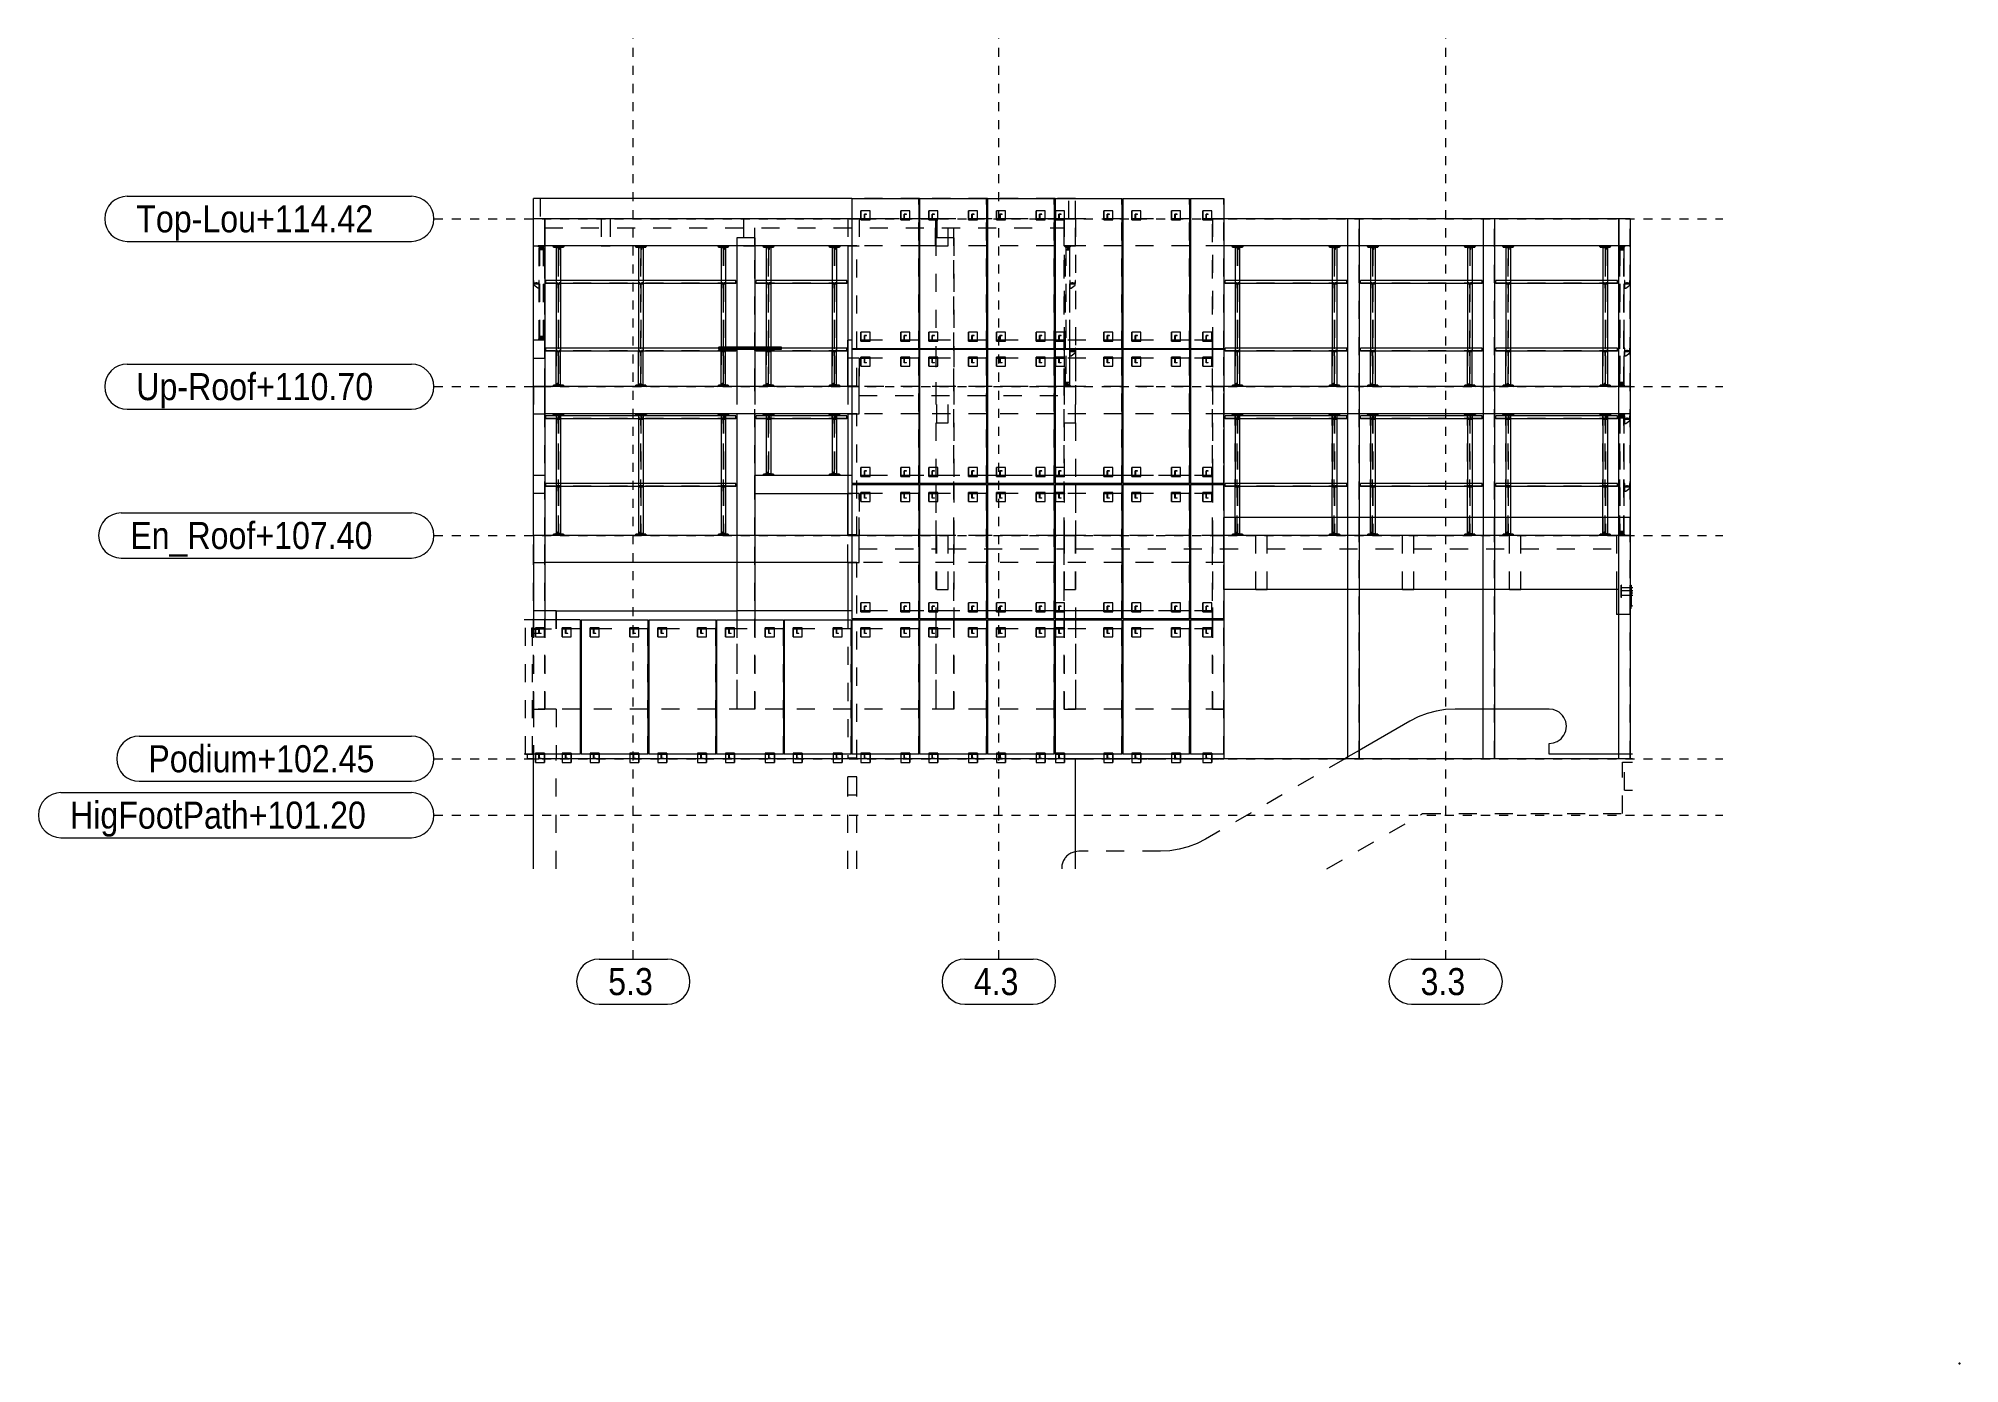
# Model space of a CAD drawing. Header units: millimetres. Extents: x 652937 to 1670132, y 1473552 to 2851037.
# Drawn here: x 663494.55 to 663537.11, y 1524511.86 to 1524541.24 of the extents above; entities that cross this region are included whole.
import ezdxf

# ---------------------------------------------------------------- set-up
doc = ezdxf.new("R2010")
doc.units = ezdxf.units.MM
for name, pattern in [('XKITLINE00', [0]), ('XKITLINE01', [4, 1, -1, 1, -1]), ('XKITLINE02', [4, 2, -2])]:
    doc.linetypes.add(name, pattern=pattern)
for name, color, linetype, lineweight in [('Bolt', 7, 'Continuous', 0), ('Part', 7, 'Continuous', 0), ('S-GRID', 7, 'Continuous', 9)]:
    doc.layers.add(name, color=color, linetype=linetype, lineweight=lineweight)
doc.styles.add('Arial', font='arial.ttf')

# ---------------------------------------------------------------- blocks, each defined once
blk = doc.blocks.new('*A24823555')
at = {"layer": 'S-GRID', "color": 7, "linetype": 'XKITLINE01', "lineweight": 0}
blk.add_line((139.952037, 47.972868), (282.742408, 47.972868), dxfattribs=at)
at = {"layer": 'S-GRID', "color": 7, "style": 'Arial', "width": 0.85}
blk.add_text('Up-Roof+110.70', height=3, dxfattribs=at).set_placement((106.98231, 46.472868))
blk = doc.blocks.new('*A24833556')
at = {"layer": 'S-GRID', "color": 7, "linetype": 'XKITLINE01', "lineweight": 0}
blk.add_line((139.952037, 31.472868), (282.742408, 31.472868), dxfattribs=at)
at = {"layer": 'S-GRID', "color": 7, "style": 'Arial', "width": 0.85}
blk.add_text('En_Roof+107.40', height=3, dxfattribs=at).set_placement((106.308482, 29.972868))
blk = doc.blocks.new('*A24843557')
at = {"layer": 'S-GRID', "color": 7, "linetype": 'XKITLINE01', "lineweight": 0}
blk.add_line((139.952037, 6.722868), (282.742408, 6.722868), dxfattribs=at)
at = {"layer": 'S-GRID', "color": 7, "style": 'Arial', "width": 0.85}
blk.add_text('Podium+102.45', height=3, dxfattribs=at).set_placement((108.312388, 5.222868))
blk = doc.blocks.new('*A24853558')
at = {"layer": 'S-GRID', "color": 7, "linetype": 'XKITLINE01', "lineweight": 0}
blk.add_line((139.952037, 0.472868), (282.742408, 0.472868), dxfattribs=at)
at = {"layer": 'S-GRID', "color": 7, "style": 'Arial', "width": 0.85}
blk.add_text('HigFootPath+101.20', height=3, dxfattribs=at).set_placement((99.639049, -1.027132))
blk = doc.blocks.new('*A24863559')
at = {"layer": 'S-GRID', "color": 7, "linetype": 'XKITLINE01', "lineweight": 0}
blk.add_line((139.952037, 66.572868), (282.742408, 66.572868), dxfattribs=at)
at = {"layer": 'S-GRID', "color": 7, "style": 'Arial', "width": 0.85}
blk.add_text('Top-Lou+114.42', height=3, dxfattribs=at).set_placement((106.977916, 65.072868))
blk = doc.blocks.new('*A24873560')
at = {"layer": 'Bolt'}
for points in [[(269.53, 51.9), (269.53, 51.93), (269.6, 51.93), (269.6, 51.9)], [(269.53, 51.87), (269.53, 51.9), (269.6, 51.9), (269.6, 51.87)], [(269.83, 51.9), (269.83, 51.93), (269.9, 51.93), (269.9, 51.9)], [(269.83, 51.87), (269.83, 51.9), (269.9, 51.9), (269.9, 51.87)]]:
    blk.add_hatch(color=7, dxfattribs=at).paths.add_polyline_path(points, flags=17)
at = {"layer": 'Bolt', "color": 7, "linetype": 'XKITLINE00', "lineweight": 0}
for p, q in [((269.53, 51.9), (269.53, 51.93)), ((269.53, 51.87), (269.53, 51.9)), ((269.57, 51.83), (269.57, 52.04)), ((269.6, 51.9), (269.6, 51.93)), ((269.6, 51.87), (269.6, 51.9)), ((269.83, 51.9), (269.83, 51.93)), ((269.83, 51.87), (269.83, 51.9)), ((269.87, 51.83), (269.87, 52.04)), ((269.9, 51.9), (269.9, 51.93)), ((269.9, 51.87), (269.9, 51.9))]:
    blk.add_line(p, q, dxfattribs=at)
blk = doc.blocks.new('*A24883561')
at = {"layer": 'Part', "color": 7, "linetype": 'XKITLINE00', "lineweight": 0}
for p, q in [((269.702298, 59.367868), (269.702298, 59.367868)), ((269.702298, 58.867868), (269.702298, 59.367868)), ((269.702298, 59.367868), (269.732298, 59.367868)), ((269.702298, 59.217868), (269.732298, 59.217868)), ((269.702298, 58.867868), (269.732298, 58.867868)), ((269.732298, 58.867868), (269.732298, 59.367868))]:
    blk.add_line(p, q, dxfattribs=at)
at = {"layer": 'Part', "color": 7, "linetype": 'XKITLINE02', "lineweight": 0}
for p, q in [((269.702298, 59.367868), (269.702298, 58.867868)), ((269.702298, 59.367868), (269.702298, 59.367868)), ((269.732298, 58.867868), (269.732298, 59.367868))]:
    blk.add_line(p, q, dxfattribs=at)
blk = doc.blocks.new('*A24893562')
at = {"layer": 'Part', "color": 7, "linetype": 'XKITLINE00', "lineweight": 0}
for p, q in [((269.467298, 51.867868), (269.467298, 51.897868)), ((269.467298, 51.867868), (269.467298, 51.867868)), ((269.467298, 51.867868), (269.967298, 51.867868)), ((269.967298, 51.867868), (269.967298, 51.897868)), ((269.967298, 51.867868), (269.967298, 51.867868))]:
    blk.add_line(p, q, dxfattribs=at)
at = {"layer": 'Part', "color": 7, "linetype": 'XKITLINE02', "lineweight": 0}
for p, q in [((269.967298, 51.897868), (269.467298, 51.897868)), ((269.467298, 51.897868), (269.467298, 51.867868)), ((269.967298, 51.897868), (269.967298, 51.897868)), ((269.967298, 51.897868), (269.967298, 51.867868))]:
    blk.add_line(p, q, dxfattribs=at)
blk = doc.blocks.new('*A24903563')
at = {"layer": 'Part', "color": 7, "linetype": 'XKITLINE00', "lineweight": 0}
for p, q in [((269.702298, 51.867868), (269.702298, 51.867868)), ((269.702298, 51.367868), (269.702298, 51.867868)), ((269.702298, 51.867868), (269.732298, 51.867868)), ((269.702298, 51.717868), (269.732298, 51.717868)), ((269.702298, 51.367868), (269.732298, 51.367868)), ((269.732298, 51.367868), (269.732298, 51.867868))]:
    blk.add_line(p, q, dxfattribs=at)
at = {"layer": 'Part', "color": 7, "linetype": 'XKITLINE02', "lineweight": 0}
for p, q in [((269.702298, 51.867868), (269.702298, 51.367868)), ((269.702298, 51.867868), (269.702298, 51.867868)), ((269.732298, 51.367868), (269.732298, 51.867868))]:
    blk.add_line(p, q, dxfattribs=at)
blk = doc.blocks.new('*A24913564')
at = {"layer": 'Bolt'}
for points in [[(269.53, 59.4), (269.53, 59.43), (269.6, 59.43), (269.6, 59.4)], [(269.53, 59.37), (269.53, 59.4), (269.6, 59.4), (269.6, 59.37)], [(269.83, 59.4), (269.83, 59.43), (269.9, 59.43), (269.9, 59.4)], [(269.83, 59.37), (269.83, 59.4), (269.9, 59.4), (269.9, 59.37)]]:
    blk.add_hatch(color=7, dxfattribs=at).paths.add_polyline_path(points, flags=17)
at = {"layer": 'Bolt', "color": 7, "linetype": 'XKITLINE00', "lineweight": 0}
for p, q in [((269.53, 59.4), (269.53, 59.43)), ((269.53, 59.37), (269.53, 59.4)), ((269.57, 59.33), (269.57, 59.54)), ((269.6, 59.4), (269.6, 59.43)), ((269.6, 59.37), (269.6, 59.4)), ((269.83, 59.4), (269.83, 59.43)), ((269.83, 59.37), (269.83, 59.4)), ((269.87, 59.33), (269.87, 59.54)), ((269.9, 59.4), (269.9, 59.43)), ((269.9, 59.37), (269.9, 59.4))]:
    blk.add_line(p, q, dxfattribs=at)
blk = doc.blocks.new('*A24923565')
at = {"layer": 'Part', "color": 7, "linetype": 'XKITLINE00', "lineweight": 0}
for p, q in [((269.467298, 59.367868), (269.467298, 59.397868)), ((269.467298, 59.367868), (269.467298, 59.367868)), ((269.467298, 59.367868), (269.967298, 59.367868)), ((269.967298, 59.367868), (269.967298, 59.397868)), ((269.967298, 59.367868), (269.967298, 59.367868))]:
    blk.add_line(p, q, dxfattribs=at)
at = {"layer": 'Part', "color": 7, "linetype": 'XKITLINE02', "lineweight": 0}
for p, q in [((269.967298, 59.397868), (269.467298, 59.397868)), ((269.467298, 59.397868), (269.467298, 59.367868)), ((269.967298, 59.397868), (269.967298, 59.397868)), ((269.967298, 59.397868), (269.967298, 59.367868))]:
    blk.add_line(p, q, dxfattribs=at)
blk = doc.blocks.new('*A24933566')
at = {"layer": 'S-GRID', "color": 7, "linetype": 'XKITLINE00', "lineweight": 0}
for p, q in [((105.98231, 50.472868), (137.452037, 50.472868)), ((105.98231, 45.472868), (137.452037, 45.472868))]:
    blk.add_line(p, q, dxfattribs=at)
for centre, start, end in [((105.98231, 47.972868), 90, 270), ((137.452037, 47.972868), 270, 90)]:
    blk.add_arc(centre, 2.5, start, end, dxfattribs=at)
blk = doc.blocks.new('*A24943567')
at = {"layer": 'S-GRID', "color": 7, "linetype": 'XKITLINE00', "lineweight": 0}
for p, q in [((105.308482, 33.972868), (137.452037, 33.972868)), ((105.308482, 28.972868), (137.452037, 28.972868))]:
    blk.add_line(p, q, dxfattribs=at)
for centre, start, end in [((105.308482, 31.472868), 90, 270), ((137.452037, 31.472868), 270, 90)]:
    blk.add_arc(centre, 2.5, start, end, dxfattribs=at)
blk = doc.blocks.new('*A24953568')
at = {"layer": 'S-GRID', "color": 7, "linetype": 'XKITLINE00', "lineweight": 0}
for p, q in [((107.312388, 9.222868), (137.452037, 9.222868)), ((107.312388, 4.222868), (137.452037, 4.222868))]:
    blk.add_line(p, q, dxfattribs=at)
for centre, start, end in [((107.312388, 6.722868), 90, 270), ((137.452037, 6.722868), 270, 90)]:
    blk.add_arc(centre, 2.5, start, end, dxfattribs=at)
blk = doc.blocks.new('*A24963569')
at = {"layer": 'S-GRID', "color": 7, "linetype": 'XKITLINE00', "lineweight": 0}
for p, q in [((98.639049, 2.972868), (137.452037, 2.972868)), ((98.639049, -2.027132), (137.452037, -2.027132))]:
    blk.add_line(p, q, dxfattribs=at)
for centre, start, end in [((98.639049, 0.472868), 90, 270), ((137.452037, 0.472868), 270, 90)]:
    blk.add_arc(centre, 2.5, start, end, dxfattribs=at)
blk = doc.blocks.new('*A24973570')
at = {"layer": 'S-GRID', "color": 7, "linetype": 'XKITLINE00', "lineweight": 0}
for p, q in [((105.977916, 69.072868), (137.452037, 69.072868)), ((105.977916, 64.072868), (137.452037, 64.072868))]:
    blk.add_line(p, q, dxfattribs=at)
for centre, start, end in [((105.977916, 66.572868), 90, 270), ((137.452037, 66.572868), 270, 90)]:
    blk.add_arc(centre, 2.5, start, end, dxfattribs=at)
blk = doc.blocks.new('*A24983571')
at = {"layer": 'Part', "color": 7, "linetype": 'XKITLINE02', "lineweight": 0}
for p, q in [((186.818399, 44.972868), (185.818397, 44.972868)), ((186.818399, 31.572868), (186.818399, 44.972868)), ((185.818399, 38.122868), (185.818399, 31.572868)), ((185.818397, 31.572868), (186.818399, 31.572868))]:
    blk.add_line(p, q, dxfattribs=at)
at = {"layer": 'Part', "color": 7, "linetype": 'XKITLINE00', "lineweight": 0}
blk.add_line((185.818399, 44.972868), (185.818399, 38.122868), dxfattribs=at)
blk = doc.blocks.new('*A24993572')
at = {"layer": 'Part', "color": 7, "linetype": 'XKITLINE02', "lineweight": 0}
for p, q in [((153.492351, 44.772868), (153.49235, 44.772868)), ((153.492351, 44.722868), (153.492351, 44.367868)), ((153.727351, 44.772868), (153.72735, 31.672868)), ((153.757351, 44.772868), (153.757351, 31.672868)), ((153.992351, 44.722868), (153.992351, 36.867868)), ((153.492351, 44.427868), (153.492351, 36.867868)), ((153.75735, 31.672868), (153.75735, 44.427868)), ((153.492351, 37.222868), (153.49235, 31.672868)), ((153.992351, 37.222868), (153.992351, 36.867868)), ((153.492351, 31.672868), (153.49235, 31.672868))]:
    blk.add_line(p, q, dxfattribs=at)
at = {"layer": 'Part', "color": 7, "linetype": 'XKITLINE00', "lineweight": 0}
for p, q in [((153.992351, 44.772868), (153.492351, 44.772868)), ((153.492351, 44.772868), (153.492351, 44.722868)), ((153.992351, 44.772868), (153.992351, 44.722868)), ((153.492351, 44.367868), (153.492351, 37.222868)), ((153.992351, 44.367868), (153.992351, 37.222868)), ((153.492351, 36.867868), (153.492351, 31.672868)), ((153.992351, 36.867868), (153.992351, 31.672868)), ((153.992351, 31.672868), (153.492351, 31.672868))]:
    blk.add_line(p, q, dxfattribs=at)
blk = doc.blocks.new('*A25003573')
at = {"layer": 'Part', "color": 7, "linetype": 'XKITLINE02', "lineweight": 0}
for p, q in [((162.629951, 44.772868), (162.62995, 44.772868)), ((162.629951, 44.722868), (162.629951, 44.367868)), ((162.864951, 44.772868), (162.86495, 31.672868)), ((162.894951, 44.772868), (162.894951, 31.672868)), ((163.129951, 44.722868), (163.129951, 36.867868)), ((162.629951, 44.427868), (162.629951, 36.867868)), ((162.89495, 31.672868), (162.89495, 44.427868)), ((162.629951, 37.222868), (162.62995, 31.672868)), ((163.129951, 37.222868), (163.129951, 36.867868)), ((162.629951, 31.672868), (162.62995, 31.672868))]:
    blk.add_line(p, q, dxfattribs=at)
at = {"layer": 'Part', "color": 7, "linetype": 'XKITLINE00', "lineweight": 0}
for p, q in [((163.129951, 44.772868), (162.629951, 44.772868)), ((162.629951, 44.772868), (162.629951, 44.722868)), ((163.129951, 44.772868), (163.129951, 44.722868)), ((162.629951, 44.367868), (162.629951, 37.222868)), ((163.129951, 44.367868), (163.129951, 37.222868)), ((162.629951, 36.867868), (162.629951, 31.672868)), ((163.129951, 36.867868), (163.129951, 31.672868)), ((163.129951, 31.672868), (162.629951, 31.672868))]:
    blk.add_line(p, q, dxfattribs=at)
blk = doc.blocks.new('*A25013574')
at = {"layer": 'Part', "color": 7, "linetype": 'XKITLINE00', "lineweight": 0}
for p, q in [((172.267426, 44.772868), (171.767426, 44.772868)), ((171.767426, 44.772868), (171.767426, 44.722868)), ((172.267426, 44.772868), (172.267426, 44.722868)), ((171.767426, 44.367868), (171.767426, 37.222868)), ((172.267426, 44.367868), (172.267426, 37.222868)), ((171.767426, 36.867868), (171.767426, 31.672868)), ((172.267426, 36.867868), (172.267426, 31.672868)), ((172.267426, 31.672868), (171.767426, 31.672868))]:
    blk.add_line(p, q, dxfattribs=at)
at = {"layer": 'Part', "color": 7, "linetype": 'XKITLINE02', "lineweight": 0}
for p, q in [((171.767426, 44.772868), (171.767426, 44.772868)), ((171.767426, 44.722868), (171.767426, 44.367868)), ((172.002426, 44.772868), (172.002426, 31.672868)), ((172.032426, 44.772868), (172.032426, 31.672868)), ((172.267426, 44.722868), (172.267426, 36.867868)), ((171.767426, 44.397868), (171.767426, 36.867868)), ((172.032426, 31.672868), (172.032426, 44.522868)), ((171.767426, 37.222868), (171.767426, 31.672868)), ((172.267426, 37.222868), (172.267426, 36.867868)), ((171.767426, 31.672868), (171.767426, 31.672868))]:
    blk.add_line(p, q, dxfattribs=at)
blk = doc.blocks.new('*A25023575')
at = {"layer": 'Part', "color": 7, "linetype": 'XKITLINE02', "lineweight": 0}
for p, q in [((187.067339, 36.122868), (185.817337, 36.122868)), ((185.817337, 36.122868), (185.817337, 31.472868)), ((187.067337, 36.122868), (187.067337, 31.472868)), ((187.067339, 31.472868), (187.067339, 36.122868)), ((185.817337, 31.472868), (187.067339, 31.472868))]:
    blk.add_line(p, q, dxfattribs=at)
at = {"layer": 'Part', "color": 7, "linetype": 'XKITLINE00', "lineweight": 0}
blk.add_line((185.817339, 31.472868), (185.817339, 36.122868), dxfattribs=at)
blk = doc.blocks.new('*A25033576')
at = {"layer": 'Part', "color": 7, "linetype": 'XKITLINE02', "lineweight": 0}
for p, q in [((150.992359, 31.472868), (150.992359, 47.972868)), ((150.992359, 47.972868), (150.992361, 47.972868)), ((150.992359, 47.972868), (152.242361, 47.972868)), ((152.242359, 31.472868), (152.242359, 47.972868)), ((150.992361, 31.472868), (150.992359, 31.472868))]:
    blk.add_line(p, q, dxfattribs=at)
at = {"layer": 'Part', "color": 7, "linetype": 'XKITLINE00', "lineweight": 0}
for p, q in [((150.992361, 31.472868), (150.992361, 47.972868)), ((152.242361, 47.972868), (152.242361, 31.472868)), ((150.992359, 31.472868), (150.992361, 31.472868)), ((152.242361, 31.472868), (150.992361, 31.472868)), ((152.242359, 31.472868), (152.242361, 31.472868))]:
    blk.add_line(p, q, dxfattribs=at)
blk = doc.blocks.new('*A25043577')
at = {"layer": 'Part', "color": 7, "linetype": 'XKITLINE02', "lineweight": 0}
for p, q in [((175.517339, 47.972868), (173.517337, 47.972868)), ((173.517337, 47.972868), (173.517337, 31.472868)), ((173.517339, 47.972868), (173.517339, 44.972868)), ((175.517337, 31.472868), (175.517337, 47.972868)), ((175.517339, 47.972868), (175.517339, 44.972868)), ((175.517339, 38.122868), (175.517339, 36.122868)), ((175.517337, 31.472868), (173.517337, 31.472868))]:
    blk.add_line(p, q, dxfattribs=at)
at = {"layer": 'Part', "color": 7, "linetype": 'XKITLINE00', "lineweight": 0}
for p, q in [((173.517339, 44.972868), (173.517339, 31.472868)), ((175.517339, 44.972868), (175.517339, 38.122868)), ((175.517339, 36.122868), (175.517339, 31.472868)), ((175.512361, 31.472868), (175.517339, 31.472868)), ((175.517339, 31.472868), (175.517337, 31.472868))]:
    blk.add_line(p, q, dxfattribs=at)
blk = doc.blocks.new('*A25053578')
at = {"layer": 'Part', "color": 7, "linetype": 'XKITLINE02', "lineweight": 0}
for p, q in [((197.547339, 47.972868), (195.547337, 47.972868)), ((195.547337, 47.972868), (195.547337, 31.472868)), ((195.547339, 47.972868), (195.547339, 37.222868)), ((197.547337, 31.472868), (197.547337, 47.972868)), ((197.547339, 47.972868), (197.547339, 37.222868)), ((195.547339, 37.122868), (195.547339, 31.472868)), ((197.547339, 37.122868), (197.547339, 31.472868)), ((197.547339, 31.472868), (195.547337, 31.472868))]:
    blk.add_line(p, q, dxfattribs=at)
at = {"layer": 'Part', "color": 7, "linetype": 'XKITLINE00', "lineweight": 0}
for p, q in [((195.547339, 37.222868), (195.547339, 37.122868)), ((197.547339, 37.222868), (197.547339, 37.122868))]:
    blk.add_line(p, q, dxfattribs=at)
blk = doc.blocks.new('*A25063579')
at = {"layer": 'Part', "color": 7, "linetype": 'XKITLINE02', "lineweight": 0}
for p, q in [((209.787359, 31.472868), (209.787359, 47.972868)), ((209.787359, 47.972868), (209.787361, 47.972868)), ((209.787359, 47.972868), (211.037361, 47.972868)), ((209.787361, 47.972868), (209.787361, 37.222868)), ((211.037359, 47.972868), (211.037359, 31.472868)), ((211.037361, 47.972868), (211.037361, 37.222868)), ((209.787361, 37.122868), (209.787361, 31.472868)), ((211.037361, 37.122868), (211.037361, 31.472868)), ((209.787361, 31.472868), (209.787359, 31.472868)), ((209.787359, 31.472868), (211.037361, 31.472868))]:
    blk.add_line(p, q, dxfattribs=at)
at = {"layer": 'Part', "color": 7, "linetype": 'XKITLINE00', "lineweight": 0}
for p, q in [((209.787361, 37.222868), (209.787361, 37.122868)), ((211.037361, 37.222868), (211.037361, 37.122868))]:
    blk.add_line(p, q, dxfattribs=at)
blk = doc.blocks.new('*A25073580')
at = {"layer": 'Part', "color": 7, "linetype": 'XKITLINE00', "lineweight": 0}
for p, q in [((244.21731, 44.772868), (243.71731, 44.772868)), ((243.71731, 44.772868), (243.71731, 44.722868)), ((244.21731, 44.772868), (244.21731, 44.722868)), ((243.71731, 44.367868), (243.71731, 37.222868)), ((244.21731, 44.367868), (244.21731, 37.222868)), ((243.71731, 33.472868), (243.71731, 36.867868)), ((244.21731, 36.867868), (244.21731, 33.472868))]:
    blk.add_line(p, q, dxfattribs=at)
at = {"layer": 'Part', "color": 7, "linetype": 'XKITLINE02', "lineweight": 0}
for p, q in [((243.71731, 31.672868), (243.71731, 44.772868)), ((243.71731, 44.772868), (243.71731, 44.772868)), ((243.71731, 44.722868), (243.71731, 44.367868)), ((243.95231, 44.772868), (243.95231, 31.672868)), ((243.98231, 44.772868), (243.98231, 31.672868)), ((244.21731, 44.722868), (244.21731, 36.867868)), ((243.71731, 44.427868), (243.71731, 44.367868)), ((243.95231, 31.672868), (243.95231, 44.427868)), ((243.71731, 37.222868), (243.71731, 36.867868)), ((244.21731, 37.222868), (244.21731, 36.867868)), ((243.71731, 33.472868), (243.71731, 31.672868)), ((244.21731, 33.472868), (244.21731, 31.672868)), ((243.71731, 31.672868), (244.21731, 31.672868))]:
    blk.add_line(p, q, dxfattribs=at)
blk = doc.blocks.new('*A25083581')
at = {"layer": 'Part', "color": 7, "linetype": 'XKITLINE00', "lineweight": 0}
for p, q in [((229.21731, 44.772868), (228.71731, 44.772868)), ((228.71731, 44.772868), (228.71731, 44.722868)), ((229.21731, 44.772868), (229.21731, 44.722868)), ((228.71731, 44.367868), (228.71731, 37.222868)), ((229.21731, 44.367868), (229.21731, 37.222868)), ((228.71731, 33.472868), (228.71731, 36.867868)), ((229.21731, 36.867868), (229.21731, 33.472868))]:
    blk.add_line(p, q, dxfattribs=at)
at = {"layer": 'Part', "color": 7, "linetype": 'XKITLINE02', "lineweight": 0}
for p, q in [((228.71731, 31.672868), (228.71731, 44.772868)), ((228.71731, 44.772868), (228.71731, 44.772868)), ((228.71731, 44.722868), (228.71731, 44.367868)), ((228.95231, 44.772868), (228.95231, 31.672868)), ((228.98231, 44.772868), (228.98231, 31.672868)), ((229.21731, 44.722868), (229.21731, 36.867868)), ((228.71731, 44.427868), (228.71731, 44.367868)), ((228.95231, 31.672868), (228.95231, 44.427868)), ((228.71731, 37.222868), (228.71731, 36.867868)), ((229.21731, 37.222868), (229.21731, 36.867868)), ((228.71731, 33.472868), (228.71731, 31.672868)), ((229.21731, 33.472868), (229.21731, 31.672868)), ((228.71731, 31.672868), (229.21731, 31.672868))]:
    blk.add_line(p, q, dxfattribs=at)
blk = doc.blocks.new('*A25093582')
at = {"layer": 'Part', "color": 7, "linetype": 'XKITLINE02', "lineweight": 0}
for p, q in [((239.467297, 31.672868), (239.467297, 44.772868)), ((239.467297, 44.772868), (239.467298, 44.772868)), ((239.467298, 44.722868), (239.467298, 44.367868)), ((239.702298, 44.772868), (239.702298, 31.672868)), ((239.732298, 44.772868), (239.732297, 31.672868)), ((239.967298, 44.722868), (239.967298, 36.867868)), ((239.467297, 44.427868), (239.467298, 44.367868)), ((239.702297, 31.672868), (239.702297, 44.427868)), ((239.467298, 37.222868), (239.467298, 36.867868)), ((239.967298, 37.222868), (239.967298, 36.867868)), ((239.467298, 33.472868), (239.467297, 31.672868)), ((239.967298, 33.472868), (239.967297, 31.672868)), ((239.467297, 31.672868), (239.967298, 31.672868))]:
    blk.add_line(p, q, dxfattribs=at)
at = {"layer": 'Part', "color": 7, "linetype": 'XKITLINE00', "lineweight": 0}
for p, q in [((239.967298, 44.772868), (239.467298, 44.772868)), ((239.467298, 44.772868), (239.467298, 44.722868)), ((239.967298, 44.772868), (239.967298, 44.722868)), ((239.467298, 44.367868), (239.467298, 37.222868)), ((239.967298, 44.367868), (239.967298, 37.222868)), ((239.467298, 33.472868), (239.467298, 36.867868)), ((239.967298, 36.867868), (239.967298, 33.472868))]:
    blk.add_line(p, q, dxfattribs=at)
blk = doc.blocks.new('*A25103583')
at = {"layer": 'Part', "color": 7, "linetype": 'XKITLINE00', "lineweight": 0}
for p, q in [((259.21731, 44.772868), (258.71731, 44.772868)), ((258.71731, 44.772868), (258.71731, 44.722868)), ((259.21731, 44.772868), (259.21731, 44.722868)), ((258.71731, 44.367868), (258.71731, 37.222868)), ((259.21731, 44.367868), (259.21731, 37.222868)), ((258.71731, 33.472868), (258.71731, 36.867868)), ((259.21731, 36.867868), (259.21731, 33.472868))]:
    blk.add_line(p, q, dxfattribs=at)
at = {"layer": 'Part', "color": 7, "linetype": 'XKITLINE02', "lineweight": 0}
for p, q in [((258.71731, 31.672868), (258.71731, 44.772868)), ((258.71731, 44.772868), (258.71731, 44.772868)), ((258.71731, 44.722868), (258.71731, 44.367868)), ((258.95231, 44.772868), (258.95231, 31.672868)), ((258.98231, 44.772868), (258.98231, 31.672868)), ((259.21731, 44.722868), (259.21731, 36.867868)), ((258.71731, 44.427868), (258.71731, 44.367868)), ((258.95231, 31.672868), (258.95231, 44.427868)), ((258.71731, 37.222868), (258.71731, 36.867868)), ((259.21731, 37.222868), (259.21731, 36.867868)), ((258.71731, 33.472868), (258.71731, 31.672868)), ((259.21731, 33.472868), (259.21731, 31.672868)), ((258.71731, 31.672868), (259.21731, 31.672868))]:
    blk.add_line(p, q, dxfattribs=at)
blk = doc.blocks.new('*A25113584')
at = {"layer": 'Part', "color": 7, "linetype": 'XKITLINE02', "lineweight": 0}
for p, q in [((254.467297, 31.672868), (254.467297, 44.772868)), ((254.467297, 44.772868), (254.467298, 44.772868)), ((254.467298, 44.722868), (254.467298, 44.367868)), ((254.702298, 44.772868), (254.702298, 31.672868)), ((254.732298, 44.772868), (254.732297, 31.672868)), ((254.967298, 44.722868), (254.967298, 36.867868)), ((254.467297, 44.397868), (254.467298, 44.367868)), ((254.702297, 31.672868), (254.702297, 44.367868)), ((254.467298, 37.222868), (254.467298, 36.867868)), ((254.967298, 37.222868), (254.967298, 36.867868)), ((254.467298, 33.472868), (254.467297, 31.672868)), ((254.967298, 33.472868), (254.967297, 31.672868)), ((254.467297, 31.672868), (254.967298, 31.672868))]:
    blk.add_line(p, q, dxfattribs=at)
at = {"layer": 'Part', "color": 7, "linetype": 'XKITLINE00', "lineweight": 0}
for p, q in [((254.967298, 44.772868), (254.467298, 44.772868)), ((254.467298, 44.772868), (254.467298, 44.722868)), ((254.967298, 44.772868), (254.967298, 44.722868)), ((254.467298, 44.367868), (254.467298, 37.222868)), ((254.967298, 44.367868), (254.967298, 37.222868)), ((254.467298, 33.472868), (254.467298, 36.867868)), ((254.967298, 36.867868), (254.967298, 33.472868))]:
    blk.add_line(p, q, dxfattribs=at)
blk = doc.blocks.new('*A25123585')
at = {"layer": 'Part', "color": 7, "linetype": 'XKITLINE02', "lineweight": 0}
for p, q in [((271.772557, 44.772868), (271.312557, 44.772868)), ((271.312557, 44.772868), (271.312557, 31.672868)), ((271.352557, 44.772868), (271.352557, 31.672868)), ((271.352557, 31.672868), (271.352557, 44.772868)), ((271.812557, 44.772868), (271.772557, 44.772868)), ((271.772557, 44.772868), (271.772557, 31.672868)), ((271.772557, 31.672868), (271.772557, 44.772868)), ((271.812557, 31.672868), (271.812557, 44.772868)), ((271.772557, 31.672868), (271.312557, 31.672868)), ((271.772557, 31.672868), (271.812557, 31.672868))]:
    blk.add_line(p, q, dxfattribs=at)
blk = doc.blocks.new('*A25133586')
at = {"layer": 'Part', "color": 7, "linetype": 'XKITLINE02', "lineweight": 0}
for p, q in [((269.467297, 31.672868), (269.467297, 44.772868)), ((269.467297, 44.772868), (269.467298, 44.772868)), ((269.467298, 44.722868), (269.467298, 44.367868)), ((269.702298, 44.772868), (269.702298, 31.672868)), ((269.732298, 44.772868), (269.732297, 31.672868)), ((269.967298, 44.722868), (269.967298, 36.867868)), ((269.467297, 44.427868), (269.467298, 44.367868)), ((269.702297, 31.672868), (269.702297, 44.427868)), ((269.467298, 37.222868), (269.467298, 36.867868)), ((269.967298, 37.222868), (269.967298, 36.867868)), ((269.467298, 33.472868), (269.467297, 31.672868)), ((269.967298, 33.472868), (269.967297, 31.672868)), ((269.467297, 31.672868), (269.967298, 31.672868))]:
    blk.add_line(p, q, dxfattribs=at)
at = {"layer": 'Part', "color": 7, "linetype": 'XKITLINE00', "lineweight": 0}
for p, q in [((269.967298, 44.772868), (269.467298, 44.772868)), ((269.467298, 44.772868), (269.467298, 44.722868)), ((269.967298, 44.772868), (269.967298, 44.722868)), ((269.467298, 44.367868), (269.467298, 37.222868)), ((269.967298, 44.367868), (269.967298, 37.222868)), ((269.467298, 33.472868), (269.467298, 36.867868)), ((269.967298, 36.867868), (269.967298, 33.472868))]:
    blk.add_line(p, q, dxfattribs=at)
blk = doc.blocks.new('*A25143587')
at = {"layer": 'Part', "color": 7, "linetype": 'XKITLINE02', "lineweight": 0}
for p, q in [((226.217337, 31.472868), (226.217337, 47.972868)), ((226.217337, 47.972868), (226.217339, 47.972868)), ((226.217337, 47.972868), (227.467339, 47.972868)), ((226.217339, 47.972868), (226.217339, 37.222868)), ((227.467337, 31.472868), (227.467337, 47.972868)), ((227.467339, 47.972868), (227.467339, 37.222868)), ((226.217339, 37.122868), (226.217339, 31.472868)), ((227.467339, 37.122868), (227.467339, 31.472868)), ((226.217339, 31.472868), (226.217337, 31.472868)), ((226.217337, 31.472868), (227.467339, 31.472868))]:
    blk.add_line(p, q, dxfattribs=at)
at = {"layer": 'Part', "color": 7, "linetype": 'XKITLINE00', "lineweight": 0}
for p, q in [((226.217339, 37.222868), (226.217339, 37.122868)), ((227.467339, 37.222868), (227.467339, 37.122868))]:
    blk.add_line(p, q, dxfattribs=at)
blk = doc.blocks.new('*A25153588')
at = {"layer": 'S-GRID', "color": 7, "linetype": 'XKITLINE01', "lineweight": 0}
blk.add_line((252.042339, -15.480012), (252.042339, 86.572868), dxfattribs=at)
at = {"layer": 'S-GRID', "color": 7, "style": 'Arial', "width": 0.85}
blk.add_text('3.3', height=3, dxfattribs=at).set_placement((249.261333, -19.480012))
blk = doc.blocks.new('*A25163589')
at = {"layer": 'S-GRID', "color": 7, "linetype": 'XKITLINE01', "lineweight": 0}
blk.add_line((202.542339, -15.480012), (202.542339, 86.572868), dxfattribs=at)
at = {"layer": 'S-GRID', "color": 7, "style": 'Arial', "width": 0.85}
blk.add_text('4.3', height=3, dxfattribs=at).set_placement((199.761333, -19.480012))
blk = doc.blocks.new('*A25173590')
at = {"layer": 'S-GRID', "color": 7, "linetype": 'XKITLINE01', "lineweight": 0}
blk.add_line((162.042339, -15.480012), (162.042339, 86.572868), dxfattribs=at)
at = {"layer": 'S-GRID', "color": 7, "style": 'Arial', "width": 0.85}
blk.add_text('5.3', height=3, dxfattribs=at).set_placement((159.261333, -19.480012))
blk = doc.blocks.new('*A25183591')
at = {"layer": 'Part', "color": 7, "linetype": 'XKITLINE00', "lineweight": 0}
for p, q in [((186.26736, 68.822868), (186.267361, 68.822868)), ((186.267361, 68.822868), (193.667361, 68.822868)), ((186.267361, 68.822868), (186.267361, 52.172868)), ((193.667361, 68.822868), (193.667361, 52.172868)), ((186.267361, 52.172868), (186.26736, 52.172868)), ((186.26736, 52.122868), (186.267361, 52.122868)), ((193.667361, 52.172868), (186.267361, 52.172868)), ((186.267361, 52.122868), (193.667361, 52.122868)), ((186.267361, 52.122868), (186.267361, 37.222868)), ((193.667361, 52.122868), (193.667361, 37.222868)), ((186.267361, 37.222868), (186.26736, 37.222868)), ((186.26736, 37.122868), (186.267361, 37.122868)), ((193.667361, 37.222868), (186.267361, 37.222868)), ((186.267361, 37.122868), (193.667361, 37.122868)), ((186.267361, 37.122868), (186.267361, 22.222868)), ((193.667361, 37.122868), (193.667361, 22.222868)), ((186.267361, 22.222868), (186.26736, 22.222868)), ((186.26736, 22.122868), (186.267361, 22.122868)), ((193.667361, 22.222868), (186.267361, 22.222868)), ((186.267361, 22.122868), (193.667361, 22.122868)), ((186.267361, 22.122868), (186.267361, 7.222868)), ((193.667361, 22.122868), (193.667361, 7.222868)), ((186.267361, 7.222868), (186.26736, 7.222868)), ((193.667361, 7.222868), (186.267361, 7.222868))]:
    blk.add_line(p, q, dxfattribs=at)
at = {"layer": 'Part', "color": 7, "linetype": 'XKITLINE02', "lineweight": 0}
for p, q in [((186.267361, 68.822868), (186.26736, 68.822868)), ((186.26736, 68.822868), (186.26736, 52.172868)), ((193.66736, 52.172868), (193.66736, 68.822868)), ((186.267361, 52.172868), (186.26736, 52.172868)), ((186.267361, 52.122868), (186.26736, 52.122868)), ((186.26736, 52.122868), (186.26736, 37.222868)), ((193.66736, 37.222868), (193.66736, 52.122868)), ((186.267361, 37.222868), (186.26736, 37.222868)), ((186.267361, 37.122868), (186.26736, 37.122868)), ((186.26736, 37.122868), (186.26736, 22.222868)), ((193.66736, 22.222868), (193.66736, 37.122868)), ((186.267361, 22.222868), (186.26736, 22.222868)), ((186.267361, 22.122868), (186.26736, 22.122868)), ((186.26736, 22.122868), (186.26736, 7.222868)), ((193.66736, 7.222868), (193.66736, 22.122868)), ((186.267361, 7.222868), (186.26736, 7.222868))]:
    blk.add_line(p, q, dxfattribs=at)
blk = doc.blocks.new('*A25193592')
at = {"layer": 'Part', "color": 7, "linetype": 'XKITLINE00', "lineweight": 0}
for p, q in [((193.76736, 68.822868), (193.767361, 68.822868)), ((193.767361, 68.822868), (201.167361, 68.822868)), ((193.767361, 68.822868), (193.767361, 52.172868)), ((201.167361, 68.822868), (201.167361, 52.172868)), ((193.767361, 52.172868), (193.76736, 52.172868)), ((193.76736, 52.122868), (193.767361, 52.122868)), ((201.167361, 52.172868), (193.767361, 52.172868)), ((193.767361, 52.122868), (201.167361, 52.122868)), ((193.767361, 52.122868), (193.767361, 37.222868)), ((201.167361, 52.122868), (201.167361, 37.222868)), ((193.767361, 37.222868), (193.76736, 37.222868)), ((193.76736, 37.122868), (193.767361, 37.122868)), ((201.167361, 37.222868), (193.767361, 37.222868)), ((193.767361, 37.122868), (201.167361, 37.122868)), ((193.767361, 37.122868), (193.767361, 22.222868)), ((201.167361, 37.122868), (201.167361, 22.222868)), ((193.767361, 22.222868), (193.76736, 22.222868)), ((193.76736, 22.122868), (193.767361, 22.122868)), ((201.167361, 22.222868), (193.767361, 22.222868)), ((193.767361, 22.122868), (201.167361, 22.122868)), ((193.767361, 22.122868), (193.767361, 7.222868)), ((201.167361, 22.122868), (201.167361, 7.222868)), ((193.767361, 7.222868), (193.76736, 7.222868)), ((201.167361, 7.222868), (193.767361, 7.222868))]:
    blk.add_line(p, q, dxfattribs=at)
at = {"layer": 'Part', "color": 7, "linetype": 'XKITLINE02', "lineweight": 0}
for p, q in [((193.767361, 68.822868), (193.76736, 68.822868)), ((193.76736, 68.822868), (193.76736, 52.172868)), ((201.16736, 52.172868), (201.16736, 68.822868)), ((193.767361, 52.172868), (193.76736, 52.172868)), ((193.767361, 52.122868), (193.76736, 52.122868)), ((193.76736, 52.122868), (193.76736, 37.222868)), ((201.16736, 37.222868), (201.16736, 52.122868)), ((193.767361, 37.222868), (193.76736, 37.222868)), ((193.767361, 37.122868), (193.76736, 37.122868)), ((193.76736, 37.122868), (193.76736, 22.222868)), ((201.16736, 22.222868), (201.16736, 37.122868)), ((193.767361, 22.222868), (193.76736, 22.222868)), ((193.767361, 22.122868), (193.76736, 22.122868)), ((193.76736, 22.122868), (193.76736, 7.222868)), ((201.16736, 7.222868), (201.16736, 22.122868)), ((193.767361, 7.222868), (193.76736, 7.222868))]:
    blk.add_line(p, q, dxfattribs=at)
blk = doc.blocks.new('*A25203593')
at = {"layer": 'Part', "color": 7, "linetype": 'XKITLINE00', "lineweight": 0}
for p, q in [((201.26736, 68.822868), (201.267361, 68.822868)), ((201.267361, 68.822868), (208.667361, 68.822868)), ((201.267361, 68.822868), (201.267361, 52.172868)), ((208.667361, 68.822868), (208.667361, 52.172868)), ((201.267361, 52.172868), (201.26736, 52.172868)), ((201.26736, 52.122868), (201.267361, 52.122868)), ((208.667361, 52.172868), (201.267361, 52.172868)), ((201.267361, 52.122868), (208.667361, 52.122868)), ((201.267361, 52.122868), (201.267361, 37.222868)), ((208.667361, 52.122868), (208.667361, 37.222868)), ((201.267361, 37.222868), (201.26736, 37.222868)), ((201.26736, 37.122868), (201.267361, 37.122868)), ((208.667361, 37.222868), (201.267361, 37.222868)), ((201.267361, 37.122868), (208.667361, 37.122868)), ((201.267361, 37.122868), (201.267361, 22.222868)), ((208.667361, 37.122868), (208.667361, 22.222868)), ((201.267361, 22.222868), (201.26736, 22.222868)), ((201.26736, 22.122868), (201.267361, 22.122868)), ((208.667361, 22.222868), (201.267361, 22.222868)), ((201.267361, 22.122868), (208.667361, 22.122868)), ((201.267361, 22.122868), (201.267361, 7.222868)), ((208.667361, 22.122868), (208.667361, 7.222868)), ((201.267361, 7.222868), (201.26736, 7.222868)), ((208.667361, 7.222868), (201.267361, 7.222868))]:
    blk.add_line(p, q, dxfattribs=at)
at = {"layer": 'Part', "color": 7, "linetype": 'XKITLINE02', "lineweight": 0}
for p, q in [((201.267361, 68.822868), (201.26736, 68.822868)), ((201.26736, 68.822868), (201.26736, 52.172868)), ((208.66736, 52.172868), (208.66736, 68.822868)), ((201.267361, 52.172868), (201.26736, 52.172868)), ((201.267361, 52.122868), (201.26736, 52.122868)), ((201.26736, 52.122868), (201.26736, 37.222868)), ((208.66736, 37.222868), (208.66736, 52.122868)), ((201.267361, 37.222868), (201.26736, 37.222868)), ((201.267361, 37.122868), (201.26736, 37.122868)), ((201.26736, 37.122868), (201.26736, 22.222868)), ((208.66736, 22.222868), (208.66736, 37.122868)), ((201.267361, 22.222868), (201.26736, 22.222868)), ((201.267361, 22.122868), (201.26736, 22.122868)), ((201.26736, 22.122868), (201.26736, 7.222868)), ((208.66736, 7.222868), (208.66736, 22.122868)), ((201.267361, 7.222868), (201.26736, 7.222868))]:
    blk.add_line(p, q, dxfattribs=at)
blk = doc.blocks.new('*A25213594')
at = {"layer": 'Part', "color": 7, "linetype": 'XKITLINE00', "lineweight": 0}
for p, q in [((208.76736, 68.822868), (208.767361, 68.822868)), ((208.767361, 68.822868), (216.167361, 68.822868)), ((208.767361, 68.822868), (208.767361, 52.172868)), ((216.167361, 68.822868), (216.167361, 52.172868)), ((208.767361, 52.172868), (208.76736, 52.172868)), ((208.76736, 52.122868), (208.767361, 52.122868)), ((216.167361, 52.172868), (208.767361, 52.172868)), ((208.767361, 52.122868), (216.167361, 52.122868)), ((208.767361, 52.122868), (208.767361, 37.222868)), ((216.167361, 52.122868), (216.167361, 37.222868)), ((208.767361, 37.222868), (208.76736, 37.222868)), ((208.76736, 37.122868), (208.767361, 37.122868)), ((216.167361, 37.222868), (208.767361, 37.222868)), ((208.767361, 37.122868), (216.167361, 37.122868)), ((208.767361, 37.122868), (208.767361, 22.222868)), ((216.167361, 37.122868), (216.167361, 22.222868)), ((208.767361, 22.222868), (208.76736, 22.222868)), ((208.76736, 22.122868), (208.767361, 22.122868)), ((216.167361, 22.222868), (208.767361, 22.222868)), ((208.767361, 22.122868), (216.167361, 22.122868)), ((208.767361, 22.122868), (208.767361, 7.222868)), ((216.167361, 22.122868), (216.167361, 7.222868)), ((208.767361, 7.222868), (208.76736, 7.222868)), ((216.167361, 7.222868), (208.767361, 7.222868))]:
    blk.add_line(p, q, dxfattribs=at)
at = {"layer": 'Part', "color": 7, "linetype": 'XKITLINE02', "lineweight": 0}
for p, q in [((208.767361, 68.822868), (208.76736, 68.822868)), ((208.76736, 68.822868), (208.76736, 52.172868)), ((216.16736, 52.172868), (216.16736, 68.822868)), ((208.767361, 52.172868), (208.76736, 52.172868)), ((208.767361, 52.122868), (208.76736, 52.122868)), ((208.76736, 52.122868), (208.76736, 37.222868)), ((216.16736, 37.222868), (216.16736, 52.122868)), ((208.767361, 37.222868), (208.76736, 37.222868)), ((208.767361, 37.122868), (208.76736, 37.122868)), ((208.76736, 37.122868), (208.76736, 22.222868)), ((216.16736, 22.222868), (216.16736, 37.122868)), ((208.767361, 22.222868), (208.76736, 22.222868)), ((208.767361, 22.122868), (208.76736, 22.122868)), ((208.76736, 22.122868), (208.76736, 7.222868)), ((216.16736, 7.222868), (216.16736, 22.122868)), ((208.767361, 7.222868), (208.76736, 7.222868))]:
    blk.add_line(p, q, dxfattribs=at)
blk = doc.blocks.new('*A25223595')
at = {"layer": 'Part', "color": 7, "linetype": 'XKITLINE00', "lineweight": 0}
for p, q in [((216.26736, 68.822868), (216.267361, 68.822868)), ((216.267361, 68.822868), (223.667361, 68.822868)), ((216.267361, 68.822868), (216.267361, 52.172868)), ((223.667361, 68.822868), (223.667361, 52.172868)), ((216.267361, 52.172868), (216.26736, 52.172868)), ((216.26736, 52.122868), (216.267361, 52.122868)), ((223.667361, 52.172868), (216.267361, 52.172868)), ((216.267361, 52.122868), (223.667361, 52.122868)), ((216.267361, 52.122868), (216.267361, 37.222868)), ((223.667361, 52.122868), (223.667361, 37.222868)), ((216.267361, 37.222868), (216.26736, 37.222868)), ((216.26736, 37.122868), (216.267361, 37.122868)), ((223.667361, 37.222868), (216.267361, 37.222868)), ((216.267361, 37.122868), (223.667361, 37.122868)), ((216.267361, 37.122868), (216.267361, 22.222868)), ((223.667361, 37.122868), (223.667361, 22.222868)), ((216.267361, 22.222868), (216.26736, 22.222868)), ((216.26736, 22.122868), (216.267361, 22.122868)), ((223.667361, 22.222868), (216.267361, 22.222868)), ((216.267361, 22.122868), (223.667361, 22.122868)), ((216.267361, 22.122868), (216.267361, 7.222868)), ((223.667361, 22.122868), (223.667361, 7.222868)), ((216.267361, 7.222868), (216.26736, 7.222868)), ((223.667361, 7.222868), (216.267361, 7.222868))]:
    blk.add_line(p, q, dxfattribs=at)
at = {"layer": 'Part', "color": 7, "linetype": 'XKITLINE02', "lineweight": 0}
for p, q in [((216.267361, 68.822868), (216.26736, 68.822868)), ((216.26736, 68.822868), (216.26736, 52.172868)), ((223.66736, 52.172868), (223.66736, 68.822868)), ((216.267361, 52.172868), (216.26736, 52.172868)), ((216.267361, 52.122868), (216.26736, 52.122868)), ((216.26736, 52.122868), (216.26736, 37.222868)), ((223.66736, 37.222868), (223.66736, 52.122868)), ((216.267361, 37.222868), (216.26736, 37.222868)), ((216.267361, 37.122868), (216.26736, 37.122868)), ((216.26736, 37.122868), (216.26736, 22.222868)), ((223.66736, 22.222868), (223.66736, 37.122868)), ((216.267361, 22.222868), (216.26736, 22.222868)), ((216.267361, 22.122868), (216.26736, 22.122868)), ((216.26736, 22.122868), (216.26736, 7.222868)), ((223.66736, 7.222868), (223.66736, 22.122868)), ((216.267361, 7.222868), (216.26736, 7.222868))]:
    blk.add_line(p, q, dxfattribs=at)
blk = doc.blocks.new('*A25233596')
at = {"layer": 'Part', "color": 7, "linetype": 'XKITLINE00', "lineweight": 0}
for p, q in [((223.76736, 68.822868), (223.767361, 68.822868)), ((223.767361, 68.822868), (227.477361, 68.822868)), ((223.767361, 68.822868), (223.767361, 52.172868)), ((227.477361, 68.822868), (227.477361, 52.172868)), ((223.767361, 52.172868), (223.76736, 52.172868)), ((223.76736, 52.122868), (223.767361, 52.122868)), ((227.477361, 52.172868), (223.767361, 52.172868)), ((223.767361, 52.122868), (227.477361, 52.122868)), ((223.767361, 52.122868), (223.767361, 37.222868)), ((227.477361, 52.122868), (227.477361, 37.222868)), ((223.767361, 37.222868), (223.76736, 37.222868)), ((223.76736, 37.122868), (223.767361, 37.122868)), ((227.477361, 37.222868), (223.767361, 37.222868)), ((223.767361, 37.122868), (227.477361, 37.122868)), ((223.767361, 37.122868), (223.767361, 22.222868)), ((227.477361, 37.122868), (227.477361, 22.222868)), ((223.767361, 22.222868), (223.76736, 22.222868)), ((223.76736, 22.122868), (223.767361, 22.122868)), ((227.477361, 22.222868), (223.767361, 22.222868)), ((223.767361, 22.122868), (227.477361, 22.122868)), ((223.767361, 22.122868), (223.767361, 7.222868)), ((227.477361, 22.122868), (227.477361, 7.222868)), ((223.767361, 7.222868), (223.76736, 7.222868)), ((227.477361, 7.222868), (223.767361, 7.222868))]:
    blk.add_line(p, q, dxfattribs=at)
at = {"layer": 'Part', "color": 7, "linetype": 'XKITLINE02', "lineweight": 0}
for p, q in [((223.767361, 68.822868), (223.76736, 68.822868)), ((223.76736, 68.822868), (223.76736, 52.172868)), ((227.47736, 52.172868), (227.47736, 68.822868)), ((223.767361, 52.172868), (223.76736, 52.172868)), ((223.767361, 52.122868), (223.76736, 52.122868)), ((223.76736, 52.122868), (223.76736, 37.222868)), ((227.47736, 37.222868), (227.47736, 52.122868)), ((223.767361, 37.222868), (223.76736, 37.222868)), ((223.767361, 37.122868), (223.76736, 37.122868)), ((223.76736, 37.122868), (223.76736, 22.222868)), ((227.47736, 22.222868), (227.47736, 37.122868)), ((223.767361, 22.222868), (223.76736, 22.222868)), ((223.767361, 22.122868), (223.76736, 22.122868)), ((223.76736, 22.122868), (223.76736, 7.222868)), ((227.47736, 7.222868), (227.47736, 22.122868)), ((223.767361, 7.222868), (223.76736, 7.222868))]:
    blk.add_line(p, q, dxfattribs=at)
blk = doc.blocks.new('*A25243597')
at = {"layer": 'Part', "color": 7, "linetype": 'XKITLINE00', "lineweight": 0}
for p, q in [((241.217337, 66.572868), (241.217339, 66.572868)), ((241.217339, 31.472868), (241.217339, 66.572868)), ((242.467339, 66.572868), (241.217339, 66.572868)), ((242.467337, 66.572868), (242.467339, 66.572868)), ((242.467339, 66.572868), (242.467339, 31.472868)), ((241.217337, 31.472868), (241.217339, 31.472868)), ((242.467339, 31.472868), (241.217339, 31.472868)), ((242.467337, 31.472868), (242.467339, 31.472868))]:
    blk.add_line(p, q, dxfattribs=at)
at = {"layer": 'Part', "color": 7, "linetype": 'XKITLINE02', "lineweight": 0}
for p, q in [((241.217337, 31.472868), (241.217337, 66.572868)), ((241.217339, 66.572868), (241.217337, 66.572868)), ((242.467337, 31.472868), (242.467337, 66.572868)), ((241.217339, 31.472868), (241.217337, 31.472868))]:
    blk.add_line(p, q, dxfattribs=at)
blk = doc.blocks.new('*A25253598')
at = {"layer": 'Part', "color": 7, "linetype": 'XKITLINE00', "lineweight": 0}
for p, q in [((256.217337, 66.572868), (256.217339, 66.572868)), ((256.217339, 31.472868), (256.217339, 66.572868)), ((257.467339, 66.572868), (256.217339, 66.572868)), ((257.467337, 66.572868), (257.467339, 66.572868)), ((257.467339, 66.572868), (257.467339, 31.472868)), ((256.217337, 31.472868), (256.217339, 31.472868)), ((257.467339, 31.472868), (256.217339, 31.472868)), ((257.467337, 31.472868), (257.467339, 31.472868))]:
    blk.add_line(p, q, dxfattribs=at)
at = {"layer": 'Part', "color": 7, "linetype": 'XKITLINE02', "lineweight": 0}
for p, q in [((256.217337, 31.472868), (256.217337, 66.572868)), ((256.217339, 66.572868), (256.217337, 66.572868)), ((257.467337, 31.472868), (257.467337, 66.572868)), ((256.217339, 31.472868), (256.217337, 31.472868))]:
    blk.add_line(p, q, dxfattribs=at)
blk = doc.blocks.new('*A25263599')
at = {"layer": 'Part', "color": 7, "linetype": 'XKITLINE00', "lineweight": 0}
for p, q in [((271.212359, 66.572868), (271.212361, 66.572868)), ((271.212361, 31.472868), (271.212361, 66.572868)), ((272.462361, 66.572868), (271.212361, 66.572868)), ((272.462359, 66.572868), (272.462361, 66.572868)), ((272.462361, 66.572868), (272.462361, 31.472868)), ((271.212359, 31.472868), (271.212361, 31.472868)), ((272.462361, 31.472868), (271.212361, 31.472868)), ((272.462359, 31.472868), (272.462361, 31.472868))]:
    blk.add_line(p, q, dxfattribs=at)
at = {"layer": 'Part', "color": 7, "linetype": 'XKITLINE02', "lineweight": 0}
for p, q in [((271.212359, 31.472868), (271.212359, 66.572868)), ((271.212361, 66.572868), (271.212359, 66.572868)), ((272.462359, 31.472868), (272.462359, 66.572868)), ((271.212361, 31.472868), (271.212359, 31.472868))]:
    blk.add_line(p, q, dxfattribs=at)
blk = doc.blocks.new('*A25273600')
at = {"layer": 'Bolt'}
for points in [[(254.53, 59.4), (254.53, 59.43), (254.6, 59.43), (254.6, 59.4)], [(254.53, 59.37), (254.53, 59.4), (254.6, 59.4), (254.6, 59.37)], [(254.83, 59.4), (254.83, 59.43), (254.9, 59.43), (254.9, 59.4)], [(254.83, 59.37), (254.83, 59.4), (254.9, 59.4), (254.9, 59.37)]]:
    blk.add_hatch(color=7, dxfattribs=at).paths.add_polyline_path(points, flags=17)
at = {"layer": 'Bolt', "color": 7, "linetype": 'XKITLINE00', "lineweight": 0}
for p, q in [((254.53, 59.4), (254.53, 59.43)), ((254.53, 59.37), (254.53, 59.4)), ((254.57, 59.33), (254.57, 59.54)), ((254.6, 59.4), (254.6, 59.43)), ((254.6, 59.37), (254.6, 59.4)), ((254.83, 59.4), (254.83, 59.43)), ((254.83, 59.37), (254.83, 59.4)), ((254.87, 59.33), (254.87, 59.54)), ((254.9, 59.4), (254.9, 59.43)), ((254.9, 59.37), (254.9, 59.4))]:
    blk.add_line(p, q, dxfattribs=at)
blk = doc.blocks.new('*A25283601')
at = {"layer": 'Part', "color": 7, "linetype": 'XKITLINE00', "lineweight": 0}
for p, q in [((254.467298, 59.367868), (254.467298, 59.397868)), ((254.467298, 59.367868), (254.467298, 59.367868)), ((254.467298, 59.367868), (254.967298, 59.367868)), ((254.967298, 59.367868), (254.967298, 59.397868)), ((254.967298, 59.367868), (254.967298, 59.367868))]:
    blk.add_line(p, q, dxfattribs=at)
at = {"layer": 'Part', "color": 7, "linetype": 'XKITLINE02', "lineweight": 0}
for p, q in [((254.967298, 59.397868), (254.467298, 59.397868)), ((254.467298, 59.397868), (254.467298, 59.367868)), ((254.967298, 59.397868), (254.967298, 59.397868)), ((254.967298, 59.397868), (254.967298, 59.367868))]:
    blk.add_line(p, q, dxfattribs=at)
blk = doc.blocks.new('*A25293602')
at = {"layer": 'Bolt'}
for points in [[(258.78, 59.4), (258.78, 59.43), (258.85, 59.43), (258.85, 59.4)], [(258.78, 59.37), (258.78, 59.4), (258.85, 59.4), (258.85, 59.37)], [(259.08, 59.4), (259.08, 59.43), (259.15, 59.43), (259.15, 59.4)], [(259.08, 59.37), (259.08, 59.4), (259.15, 59.4), (259.15, 59.37)]]:
    blk.add_hatch(color=7, dxfattribs=at).paths.add_polyline_path(points, flags=17)
at = {"layer": 'Bolt', "color": 7, "linetype": 'XKITLINE00', "lineweight": 0}
for p, q in [((258.78, 59.4), (258.78, 59.43)), ((258.78, 59.37), (258.78, 59.4)), ((258.82, 59.33), (258.82, 59.54)), ((258.85, 59.4), (258.85, 59.43)), ((258.85, 59.37), (258.85, 59.4)), ((259.08, 59.4), (259.08, 59.43)), ((259.08, 59.37), (259.08, 59.4)), ((259.12, 59.33), (259.12, 59.54)), ((259.15, 59.4), (259.15, 59.43)), ((259.15, 59.37), (259.15, 59.4))]:
    blk.add_line(p, q, dxfattribs=at)
blk = doc.blocks.new('*A25303603')
at = {"layer": 'Part', "color": 7, "linetype": 'XKITLINE02', "lineweight": 0}
for p, q in [((259.217311, 59.397868), (258.71731, 59.397868)), ((258.71731, 59.397868), (258.71731, 59.367868)), ((259.21731, 59.397868), (259.217311, 59.397868)), ((259.21731, 59.397868), (259.21731, 59.367868))]:
    blk.add_line(p, q, dxfattribs=at)
at = {"layer": 'Part', "color": 7, "linetype": 'XKITLINE00', "lineweight": 0}
for p, q in [((258.71731, 59.367868), (258.717311, 59.367868)), ((258.717311, 59.367868), (258.717311, 59.397868)), ((258.717311, 59.367868), (259.217311, 59.367868)), ((259.21731, 59.367868), (259.217311, 59.367868)), ((259.217311, 59.367868), (259.217311, 59.397868))]:
    blk.add_line(p, q, dxfattribs=at)
blk = doc.blocks.new('*A25313604')
at = {"layer": 'Part', "color": 7, "linetype": 'XKITLINE02', "lineweight": 0}
for p, q in [((211.037073, -5.480012), (211.037073, 6.722868)), ((211.037073, 6.722868), (227.464039, 6.722868))]:
    blk.add_line(p, q, dxfattribs=at)
at = {"layer": 'Part', "color": 7, "linetype": 'XKITLINE00', "lineweight": 0}
for p, q in [((211.037079, -5.480012), (211.037079, 6.722868)), ((272.742408, 6.722868), (227.464039, 6.722868))]:
    blk.add_line(p, q, dxfattribs=at)
blk = doc.blocks.new('*A25323605')
at = {"layer": 'Part', "color": 7, "linetype": 'XKITLINE00', "lineweight": 0}
for p, q in [((248.079317, 10.883134), (242.462361, 7.640209)), ((249.01195, 11.358331), (248.079317, 10.883134)), ((249.989145, 11.733438), (249.01195, 11.358331)), ((251.000196, 12.004347), (249.989145, 11.733438)), ((252.034026, 12.168089), (251.000196, 12.004347)), ((253.079308, 12.222871), (252.034026, 12.168089)), ((256.212361, 12.222871), (253.079308, 12.222871)), ((263.509825, 12.222871), (257.462361, 12.222871)), ((263.964699, 12.168621), (263.509825, 12.222871)), ((264.393373, 12.00709), (263.964699, 12.168621)), ((263.972554, 8.478578), (264.400536, 8.641933)), ((241.212361, 6.918527), (240.873466, 6.722868)), ((263.517915, 8.422392), (263.972554, 8.478578)), ((263.517915, 7.22287), (263.517915, 8.422392)), ((271.212361, 7.22287), (263.517915, 7.22287)), ((272.742408, 7.22287), (272.462361, 7.22287))]:
    blk.add_line(p, q, dxfattribs=at)
at = {"layer": 'Part', "color": 7, "linetype": 'XKITLINE02', "lineweight": 0}
for p, q in [((257.462361, 12.222871), (256.212361, 12.222871)), ((240.873466, 6.722868), (225.440338, -2.187382)), ((242.462361, 7.640209), (241.212361, 6.918527)), ((272.462361, 7.22287), (271.212361, 7.22287)), ((271.64232, 0.647868), (271.64232, 6.347869)), ((271.64232, 6.347869), (272.742408, 6.347869)), ((238.877684, -5.480012), (249.491566, 0.647868)), ((249.491566, 0.647868), (271.64232, 0.647868)), ((210.943935, -3.582493), (210.514534, -3.745341)), ((211.39983, -3.527138), (210.943935, -3.582493)), ((220.440328, -3.527138), (211.39983, -3.527138)), ((221.485614, -3.472346), (220.440328, -3.527138)), ((222.519446, -3.308596), (221.485614, -3.472346)), ((223.5305, -3.037683), (222.519446, -3.308596)), ((224.507699, -2.662576), (223.5305, -3.037683)), ((225.440338, -2.187382), (224.507699, -2.662576)), ((209.508719, -5.202507), (209.508718, -5.480012))]:
    blk.add_line(p, q, dxfattribs=at)
at = {"layer": 'Part', "color": 7, "linetype": 'XKITLINE00', "lineweight": 0}
blk.add_arc((263.513869, 10.322632), 1.900243, 297.814281, 62.429654, dxfattribs=at)
at = {"layer": 'Part', "color": 7, "linetype": 'XKITLINE02', "lineweight": 0}
blk.add_arc((211.399824, -5.432133), 1.904995, 117.69213, 173.076773, dxfattribs=at)
blk = doc.blocks.new('*A25333606')
at = {"layer": 'Part', "color": 7, "linetype": 'XKITLINE02', "lineweight": 0}
for p, q in [((231.017338, 31.472868), (211.037336, 31.472868)), ((211.037336, 29.972868), (231.017338, 29.972868)), ((211.037338, 29.972868), (211.037338, 31.472868)), ((231.017338, 29.972868), (231.017338, 31.472868))]:
    blk.add_line(p, q, dxfattribs=at)
blk = doc.blocks.new('*A25343607')
at = {"layer": 'Part', "color": 7, "linetype": 'XKITLINE00', "lineweight": 0}
for p, q in [((153.487407, 23.122868), (173.512361, 23.122868)), ((153.487408, 23.122868), (153.487408, 22.122868)), ((186.267361, 23.122868), (175.512361, 23.122868)), ((193.767361, 23.122868), (193.667361, 23.122868)), ((201.267361, 23.122868), (201.167361, 23.122868)), ((208.767361, 23.122868), (208.667361, 23.122868)), ((216.267361, 23.122868), (216.167361, 23.122868)), ((223.767361, 23.122868), (223.667361, 23.122868)), ((156.267361, 21.122868), (156.167361, 21.122868)), ((163.767361, 21.122868), (163.667361, 21.122868)), ((171.267361, 21.122868), (171.167361, 21.122868)), ((178.767361, 21.122868), (178.667361, 21.122868)), ((186.267361, 21.122868), (186.167361, 21.122868)), ((193.767361, 21.122868), (193.667361, 21.122868)), ((201.267361, 21.122868), (201.167361, 21.122868)), ((208.767361, 21.122868), (208.667361, 21.122868)), ((216.267361, 21.122868), (216.167361, 21.122868)), ((223.767361, 21.122868), (223.667361, 21.122868))]:
    blk.add_line(p, q, dxfattribs=at)
at = {"layer": 'Part', "color": 7, "linetype": 'XKITLINE02', "lineweight": 0}
for p, q in [((153.487407, 21.122868), (153.487407, 23.122868)), ((153.487407, 23.122868), (153.487408, 23.122868)), ((153.487408, 22.122868), (153.487408, 21.122868)), ((175.512361, 23.122868), (173.512361, 23.122868)), ((226.21236, 23.122868), (186.267361, 23.122868)), ((193.667361, 23.122868), (186.267361, 23.122868)), ((201.167361, 23.122868), (193.767361, 23.122868)), ((208.667361, 23.122868), (201.267361, 23.122868)), ((216.167361, 23.122868), (208.767361, 23.122868)), ((223.667361, 23.122868), (216.267361, 23.122868)), ((226.212359, 21.122868), (226.212359, 23.122868)), ((226.212359, 23.122868), (226.21236, 23.122868)), ((226.21236, 23.122868), (226.21236, 21.122868)), ((156.167361, 21.122868), (153.487407, 21.122868)), ((163.667361, 21.122868), (156.267361, 21.122868)), ((171.167361, 21.122868), (163.767361, 21.122868)), ((178.667361, 21.122868), (171.267361, 21.122868)), ((186.167361, 21.122868), (178.767361, 21.122868)), ((193.667361, 21.122868), (186.267361, 21.122868)), ((201.167361, 21.122868), (193.767361, 21.122868)), ((208.667361, 21.122868), (201.267361, 21.122868)), ((216.167361, 21.122868), (208.767361, 21.122868)), ((223.667361, 21.122868), (216.267361, 21.122868)), ((226.21236, 21.122868), (223.767361, 21.122868)), ((226.21236, 21.122868), (226.212359, 21.122868))]:
    blk.add_line(p, q, dxfattribs=at)
blk = doc.blocks.new('*A25353608')
at = {"layer": 'Part', "color": 7, "linetype": 'XKITLINE02', "lineweight": 0}
for p, q in [((153.487318, 12.222868), (153.487318, 7.222868)), ((153.487318, 12.222868), (153.487373, 12.222868)), ((156.167361, 12.222868), (153.487318, 12.222868)), ((153.487373, 12.222868), (153.487373, 6.722868)), ((163.667361, 12.222868), (156.267361, 12.222868)), ((171.167361, 12.222868), (163.767361, 12.222868)), ((178.667361, 12.222868), (171.267361, 12.222868)), ((186.167361, 12.222868), (178.767361, 12.222868)), ((193.667361, 12.222868), (186.267361, 12.222868)), ((201.167361, 12.222868), (193.767361, 12.222868)), ((208.667361, 12.222868), (201.267361, 12.222868)), ((216.167361, 12.222868), (208.767361, 12.222868)), ((223.667361, 12.222868), (216.267361, 12.222868)), ((227.464095, 12.222868), (223.767361, 12.222868)), ((227.464039, 12.222868), (227.464039, 7.222868)), ((227.464095, 12.222868), (227.464095, 7.222868)), ((153.487318, 6.722868), (153.487373, 6.722868)), ((154.792408, 6.722868), (154.542408, 6.722868)), ((157.892408, 6.722868), (157.642408, 6.722868)), ((162.292408, 6.722868), (162.042408, 6.722868)), ((165.392408, 6.722868), (165.142408, 6.722868)), ((169.792408, 6.722868), (169.542408, 6.722868)), ((172.892408, 6.722868), (172.642408, 6.722868)), ((177.292408, 6.722868), (177.042408, 6.722868)), ((180.392408, 6.722868), (180.142408, 6.722868)), ((184.792408, 6.722868), (184.542408, 6.722868)), ((187.892408, 6.722868), (187.642408, 6.722868)), ((192.292408, 6.722868), (192.042408, 6.722868)), ((195.392408, 6.722868), (195.142408, 6.722868)), ((199.792408, 6.722868), (199.542408, 6.722868)), ((202.892408, 6.722868), (202.642408, 6.722868)), ((207.292408, 6.722868), (207.042408, 6.722868)), ((209.442408, 6.722868), (209.192408, 6.722868)), ((214.792408, 6.722868), (214.542408, 6.722868)), ((217.892408, 6.722868), (217.642408, 6.722868)), ((222.292408, 6.722868), (222.042408, 6.722868)), ((225.747408, 6.722868), (225.497408, 6.722868)), ((227.464039, 6.722868), (227.464095, 6.722868)), ((227.464095, 6.722868), (227.464039, 6.722868))]:
    blk.add_line(p, q, dxfattribs=at)
at = {"layer": 'Part', "color": 7, "linetype": 'XKITLINE00', "lineweight": 0}
for p, q in [((156.267361, 12.222868), (156.167361, 12.222868)), ((163.767361, 12.222868), (163.667361, 12.222868)), ((171.267361, 12.222868), (171.167361, 12.222868)), ((178.767361, 12.222868), (178.667361, 12.222868)), ((186.267361, 12.222868), (186.167361, 12.222868)), ((193.767361, 12.222868), (193.667361, 12.222868)), ((201.267361, 12.222868), (201.167361, 12.222868)), ((208.767361, 12.222868), (208.667361, 12.222868)), ((216.267361, 12.222868), (216.167361, 12.222868)), ((223.767361, 12.222868), (223.667361, 12.222868)), ((153.487318, 7.222868), (153.487318, 6.722868)), ((154.542408, 6.722868), (153.487318, 6.722868)), ((157.642408, 6.722868), (154.792408, 6.722868)), ((162.042408, 6.722868), (157.892408, 6.722868)), ((165.142408, 6.722868), (162.292408, 6.722868)), ((169.542408, 6.722868), (165.392408, 6.722868)), ((172.642408, 6.722868), (169.792408, 6.722868)), ((177.042408, 6.722868), (172.892408, 6.722868)), ((180.142408, 6.722868), (177.292408, 6.722868)), ((184.542408, 6.722868), (180.392408, 6.722868)), ((187.642408, 6.722868), (184.792408, 6.722868)), ((192.042408, 6.722868), (187.892408, 6.722868)), ((195.142408, 6.722868), (192.292408, 6.722868)), ((199.542408, 6.722868), (195.392408, 6.722868)), ((202.642408, 6.722868), (199.792408, 6.722868)), ((207.042408, 6.722868), (202.892408, 6.722868)), ((209.192408, 6.722868), (207.292408, 6.722868)), ((214.542408, 6.722868), (209.442408, 6.722868)), ((217.642408, 6.722868), (214.792408, 6.722868)), ((222.042408, 6.722868), (217.892408, 6.722868)), ((225.497408, 6.722868), (222.292408, 6.722868)), ((227.464039, 6.722868), (225.747408, 6.722868)), ((227.464039, 7.222868), (227.464039, 6.722868)), ((227.464095, 7.222868), (227.464095, 6.722868))]:
    blk.add_line(p, q, dxfattribs=at)
blk = doc.blocks.new('*A25363609')
at = {"layer": 'Part', "color": 7, "linetype": 'XKITLINE02', "lineweight": 0}
for p, q in [((197.537361, 31.472868), (197.537359, 31.472868)), ((197.537359, 31.472868), (197.537359, 28.472868)), ((201.167361, 31.472868), (197.537359, 31.472868)), ((197.537361, 28.472868), (197.537361, 31.472868)), ((208.667361, 31.472868), (201.267361, 31.472868)), ((216.167361, 31.472868), (208.767361, 31.472868)), ((223.667361, 31.472868), (216.267361, 31.472868)), ((227.462361, 31.472868), (223.767361, 31.472868)), ((227.462359, 28.472868), (227.462359, 31.472868)), ((227.462361, 28.472868), (227.462361, 31.472868)), ((197.537359, 28.472868), (197.537361, 28.472868)), ((201.167361, 28.472868), (197.537359, 28.472868)), ((208.667361, 28.472868), (201.267361, 28.472868)), ((216.167361, 28.472868), (208.767361, 28.472868)), ((223.667361, 28.472868), (216.267361, 28.472868)), ((227.462361, 28.472868), (223.767361, 28.472868))]:
    blk.add_line(p, q, dxfattribs=at)
at = {"layer": 'Part', "color": 7, "linetype": 'XKITLINE00', "lineweight": 0}
for p, q in [((201.267361, 31.472868), (201.167361, 31.472868)), ((208.767361, 31.472868), (208.667361, 31.472868)), ((216.267361, 31.472868), (216.167361, 31.472868)), ((223.767361, 31.472868), (223.667361, 31.472868)), ((201.267361, 28.472868), (201.167361, 28.472868)), ((208.767361, 28.472868), (208.667361, 28.472868)), ((216.267361, 28.472868), (216.167361, 28.472868)), ((223.767361, 28.472868), (223.667361, 28.472868))]:
    blk.add_line(p, q, dxfattribs=at)
blk = doc.blocks.new('*A25373610')
at = {"layer": 'Part', "color": 7, "linetype": 'XKITLINE02', "lineweight": 0}
for p, q in [((239.067297, 31.472868), (239.167297, 31.572868)), ((240.367298, 31.472868), (239.067297, 31.472868)), ((239.167298, 31.572868), (239.067298, 31.472868)), ((239.167297, 31.572868), (240.267298, 31.572868)), ((240.367298, 31.472868), (240.267297, 31.572868)), ((240.267297, 31.572868), (240.367297, 31.472868)), ((240.367297, 31.472868), (240.367298, 31.472868))]:
    blk.add_line(p, q, dxfattribs=at)
blk = doc.blocks.new('*A25383611')
at = {"layer": 'Bolt', "color": 7, "linetype": 'XKITLINE02', "lineweight": 0}
for p, q in [((239.771897, 31.797868), (239.557297, 31.797868)), ((239.702297, 31.832868), (239.677297, 31.832868)), ((239.702298, 31.762868), (239.677298, 31.762868)), ((239.732297, 31.832868), (239.702297, 31.832868)), ((239.732297, 31.762868), (239.702297, 31.762868))]:
    blk.add_line(p, q, dxfattribs=at)
blk = doc.blocks.new('*A25393612')
at = {"layer": 'Part', "color": 7, "linetype": 'XKITLINE02', "lineweight": 0}
for p, q in [((240.267298, 31.622868), (239.167297, 31.622868)), ((239.167297, 31.622868), (239.167297, 31.572868)), ((240.267298, 31.572868), (239.167297, 31.572868)), ((239.167298, 31.572868), (239.167298, 31.622868)), ((240.267297, 31.572868), (240.267297, 31.622868)), ((240.267298, 31.622868), (240.267298, 31.572868))]:
    blk.add_line(p, q, dxfattribs=at)
blk = doc.blocks.new('*A25403613')
at = {"layer": 'Part', "color": 7, "linetype": 'XKITLINE02', "lineweight": 0}
for p, q in [((239.677298, 31.647868), (239.402297, 31.647868)), ((239.402297, 31.647868), (239.402297, 31.622868)), ((239.402297, 31.622868), (239.702298, 31.622868)), ((239.402298, 31.647868), (239.402298, 31.622868)), ((239.702298, 31.922868), (239.677297, 31.922868)), ((239.677297, 31.647868), (239.677297, 31.922868)), ((239.677298, 31.922868), (239.677298, 31.647868)), ((239.702297, 31.622868), (239.702297, 31.922868)), ((239.702298, 31.622868), (239.702298, 31.922868))]:
    blk.add_line(p, q, dxfattribs=at)
blk = doc.blocks.new('*A25413614')
at = {"layer": 'Bolt', "color": 7, "linetype": 'XKITLINE02', "lineweight": 0}
for p, q in [((239.282297, 31.572868), (239.282297, 31.622868)), ((239.317297, 31.572868), (239.317297, 31.622868)), ((239.352298, 31.572868), (239.352298, 31.622868)), ((240.082297, 31.572868), (240.082297, 31.622868)), ((240.117297, 31.572868), (240.117297, 31.622868)), ((240.152298, 31.572868), (240.152298, 31.622868))]:
    blk.add_line(p, q, dxfattribs=at)
blk = doc.blocks.new('*A25423615')
at = {"layer": 'Part', "color": 7, "linetype": 'XKITLINE02', "lineweight": 0}
for p, q in [((243.317309, 31.472868), (243.41731, 31.572868)), ((244.61731, 31.472868), (243.317309, 31.472868)), ((243.41731, 31.572868), (243.31731, 31.472868)), ((243.41731, 31.572868), (244.51731, 31.572868)), ((244.61731, 31.472868), (244.51731, 31.572868)), ((244.51731, 31.572868), (244.617309, 31.472868)), ((244.617309, 31.472868), (244.61731, 31.472868))]:
    blk.add_line(p, q, dxfattribs=at)
blk = doc.blocks.new('*A25433616')
at = {"layer": 'Bolt', "color": 7, "linetype": 'XKITLINE02', "lineweight": 0}
for p, q in [((244.02191, 31.797868), (243.80731, 31.797868)), ((243.95231, 31.832868), (243.92731, 31.832868)), ((243.95231, 31.762868), (243.92731, 31.762868)), ((243.98231, 31.832868), (243.95231, 31.832868)), ((243.98231, 31.762868), (243.95231, 31.762868))]:
    blk.add_line(p, q, dxfattribs=at)
blk = doc.blocks.new('*A25443617')
at = {"layer": 'Part', "color": 7, "linetype": 'XKITLINE02', "lineweight": 0}
for p, q in [((244.51731, 31.622868), (243.41731, 31.622868)), ((243.41731, 31.572868), (243.41731, 31.622868)), ((243.41731, 31.622868), (243.41731, 31.572868)), ((244.51731, 31.572868), (243.41731, 31.572868)), ((244.51731, 31.622868), (244.51731, 31.572868)), ((244.51731, 31.572868), (244.51731, 31.622868))]:
    blk.add_line(p, q, dxfattribs=at)
blk = doc.blocks.new('*A25453618')
at = {"layer": 'Part', "color": 7, "linetype": 'XKITLINE02', "lineweight": 0}
for p, q in [((243.92731, 31.647868), (243.65231, 31.647868)), ((243.65231, 31.647868), (243.65231, 31.622868)), ((243.65231, 31.647868), (243.65231, 31.622868)), ((243.65231, 31.622868), (243.95231, 31.622868)), ((243.95231, 31.922868), (243.92731, 31.922868)), ((243.92731, 31.922868), (243.92731, 31.647868)), ((243.92731, 31.647868), (243.92731, 31.922868)), ((243.95231, 31.622868), (243.95231, 31.922868)), ((243.95231, 31.622868), (243.95231, 31.922868))]:
    blk.add_line(p, q, dxfattribs=at)
blk = doc.blocks.new('*A25463619')
at = {"layer": 'Bolt', "color": 7, "linetype": 'XKITLINE02', "lineweight": 0}
for p, q in [((243.53231, 31.572868), (243.53231, 31.622868)), ((243.56731, 31.572868), (243.56731, 31.622868)), ((243.60231, 31.572868), (243.60231, 31.622868)), ((244.33231, 31.572868), (244.33231, 31.622868)), ((244.36731, 31.572868), (244.36731, 31.622868)), ((244.40231, 31.572868), (244.40231, 31.622868))]:
    blk.add_line(p, q, dxfattribs=at)
blk = doc.blocks.new('*A25473620')
at = {"layer": 'Part', "color": 7, "linetype": 'XKITLINE02', "lineweight": 0}
for p, q in [((254.067297, 31.472868), (254.167297, 31.572868)), ((255.367298, 31.472868), (254.067297, 31.472868)), ((254.167298, 31.572868), (254.067298, 31.472868)), ((254.167297, 31.572868), (255.267298, 31.572868)), ((255.367298, 31.472868), (255.267297, 31.572868)), ((255.267297, 31.572868), (255.367297, 31.472868)), ((255.367297, 31.472868), (255.367298, 31.472868))]:
    blk.add_line(p, q, dxfattribs=at)
blk = doc.blocks.new('*A25483621')
at = {"layer": 'Bolt', "color": 7, "linetype": 'XKITLINE02', "lineweight": 0}
for p, q in [((254.771897, 31.797868), (254.557297, 31.797868)), ((254.702297, 31.832868), (254.677297, 31.832868)), ((254.702298, 31.762868), (254.677298, 31.762868)), ((254.732297, 31.832868), (254.702297, 31.832868)), ((254.732297, 31.762868), (254.702297, 31.762868))]:
    blk.add_line(p, q, dxfattribs=at)
blk = doc.blocks.new('*A25493622')
at = {"layer": 'Part', "color": 7, "linetype": 'XKITLINE02', "lineweight": 0}
for p, q in [((255.267298, 31.622868), (254.167297, 31.622868)), ((254.167297, 31.622868), (254.167297, 31.572868)), ((255.267298, 31.572868), (254.167297, 31.572868)), ((254.167298, 31.572868), (254.167298, 31.622868)), ((255.267297, 31.572868), (255.267297, 31.622868)), ((255.267298, 31.622868), (255.267298, 31.572868))]:
    blk.add_line(p, q, dxfattribs=at)
blk = doc.blocks.new('*A25503623')
at = {"layer": 'Part', "color": 7, "linetype": 'XKITLINE02', "lineweight": 0}
for p, q in [((254.677298, 31.647868), (254.402297, 31.647868)), ((254.402297, 31.647868), (254.402297, 31.622868)), ((254.402297, 31.622868), (254.702298, 31.622868)), ((254.402298, 31.647868), (254.402298, 31.622868)), ((254.702298, 31.922868), (254.677297, 31.922868)), ((254.677297, 31.647868), (254.677297, 31.922868)), ((254.677298, 31.922868), (254.677298, 31.647868)), ((254.702297, 31.622868), (254.702297, 31.922868)), ((254.702298, 31.622868), (254.702298, 31.922868))]:
    blk.add_line(p, q, dxfattribs=at)
blk = doc.blocks.new('*A25513624')
at = {"layer": 'Bolt', "color": 7, "linetype": 'XKITLINE02', "lineweight": 0}
for p, q in [((254.282297, 31.572868), (254.282297, 31.622868)), ((254.317297, 31.572868), (254.317297, 31.622868)), ((254.352298, 31.572868), (254.352298, 31.622868)), ((255.082297, 31.572868), (255.082297, 31.622868)), ((255.117297, 31.572868), (255.117297, 31.622868)), ((255.152298, 31.572868), (255.152298, 31.622868))]:
    blk.add_line(p, q, dxfattribs=at)
blk = doc.blocks.new('*A25523625')
at = {"layer": 'Part', "color": 7, "linetype": 'XKITLINE02', "lineweight": 0}
for p, q in [((258.317309, 31.472868), (258.41731, 31.572868)), ((259.61731, 31.472868), (258.317309, 31.472868)), ((258.41731, 31.572868), (258.31731, 31.472868)), ((258.41731, 31.572868), (259.51731, 31.572868)), ((259.61731, 31.472868), (259.51731, 31.572868)), ((259.51731, 31.572868), (259.617309, 31.472868)), ((259.617309, 31.472868), (259.61731, 31.472868))]:
    blk.add_line(p, q, dxfattribs=at)
blk = doc.blocks.new('*A25533626')
at = {"layer": 'Bolt', "color": 7, "linetype": 'XKITLINE02', "lineweight": 0}
for p, q in [((259.02191, 31.797868), (258.80731, 31.797868)), ((258.95231, 31.832868), (258.92731, 31.832868)), ((258.95231, 31.762868), (258.92731, 31.762868)), ((258.98231, 31.832868), (258.95231, 31.832868)), ((258.98231, 31.762868), (258.95231, 31.762868))]:
    blk.add_line(p, q, dxfattribs=at)
blk = doc.blocks.new('*A25543627')
at = {"layer": 'Part', "color": 7, "linetype": 'XKITLINE02', "lineweight": 0}
for p, q in [((259.51731, 31.622868), (258.41731, 31.622868)), ((258.41731, 31.572868), (258.41731, 31.622868)), ((258.41731, 31.622868), (258.41731, 31.572868)), ((259.51731, 31.572868), (258.41731, 31.572868)), ((259.51731, 31.622868), (259.51731, 31.572868)), ((259.51731, 31.572868), (259.51731, 31.622868))]:
    blk.add_line(p, q, dxfattribs=at)
blk = doc.blocks.new('*A25553628')
at = {"layer": 'Part', "color": 7, "linetype": 'XKITLINE02', "lineweight": 0}
for p, q in [((258.92731, 31.647868), (258.65231, 31.647868)), ((258.65231, 31.647868), (258.65231, 31.622868)), ((258.65231, 31.647868), (258.65231, 31.622868)), ((258.65231, 31.622868), (258.95231, 31.622868)), ((258.95231, 31.922868), (258.92731, 31.922868)), ((258.92731, 31.922868), (258.92731, 31.647868)), ((258.92731, 31.647868), (258.92731, 31.922868)), ((258.95231, 31.622868), (258.95231, 31.922868)), ((258.95231, 31.622868), (258.95231, 31.922868))]:
    blk.add_line(p, q, dxfattribs=at)
blk = doc.blocks.new('*A25563629')
at = {"layer": 'Bolt', "color": 7, "linetype": 'XKITLINE02', "lineweight": 0}
for p, q in [((258.53231, 31.572868), (258.53231, 31.622868)), ((258.56731, 31.572868), (258.56731, 31.622868)), ((258.60231, 31.572868), (258.60231, 31.622868)), ((259.33231, 31.572868), (259.33231, 31.622868)), ((259.36731, 31.572868), (259.36731, 31.622868)), ((259.40231, 31.572868), (259.40231, 31.622868))]:
    blk.add_line(p, q, dxfattribs=at)
blk = doc.blocks.new('*A25573630')
at = {"layer": 'Part', "color": 7, "linetype": 'XKITLINE00', "lineweight": 0}
for p, q in [((271.212359, 31.472868), (271.212361, 31.472868)), ((271.212361, 6.722868), (271.212361, 31.472868)), ((272.462361, 31.472868), (271.212361, 31.472868)), ((272.462359, 31.472868), (272.462361, 31.472868)), ((272.462361, 31.472868), (272.462361, 6.722868)), ((271.212359, 6.722868), (271.212361, 6.722868)), ((272.462361, 6.722868), (271.212361, 6.722868)), ((272.462359, 6.722868), (272.462361, 6.722868))]:
    blk.add_line(p, q, dxfattribs=at)
at = {"layer": 'Part', "color": 7, "linetype": 'XKITLINE02', "lineweight": 0}
for p, q in [((271.212359, 6.722868), (271.212359, 31.472868)), ((271.212361, 31.472868), (271.212359, 31.472868)), ((272.462359, 6.722868), (272.462359, 31.472868)), ((271.212361, 6.722868), (271.212359, 6.722868))]:
    blk.add_line(p, q, dxfattribs=at)
blk = doc.blocks.new('*A25583631')
at = {"layer": 'Part', "color": 7, "linetype": 'XKITLINE02', "lineweight": 0}
for p, q in [((272.600538, 25.086726), (272.600538, 25.161829)), ((272.600539, 25.161829), (272.600538, 25.161829)), ((272.600539, 25.086726), (272.600538, 25.086726)), ((272.600538, 25.086726), (272.600539, 25.086726)), ((272.600539, 25.086726), (272.600539, 25.161829))]:
    blk.add_line(p, q, dxfattribs=at)
at = {"layer": 'Part', "color": 7, "linetype": 'XKITLINE00', "lineweight": 0}
for p, q in [((272.742408, 25.154394), (272.600539, 25.161829)), ((272.742408, 25.079291), (272.600539, 25.086726))]:
    blk.add_line(p, q, dxfattribs=at)
blk = doc.blocks.new('*A25593632')
at = {"layer": 'Part', "color": 7, "linetype": 'XKITLINE02', "lineweight": 0}
for p, q in [((272.600538, 23.622879), (272.600538, 23.672879)), ((272.600539, 23.672879), (272.600538, 23.672879)), ((272.600539, 23.622879), (272.600538, 23.622879)), ((272.600538, 23.622879), (272.600539, 23.622879)), ((272.600539, 23.622879), (272.600539, 23.672879))]:
    blk.add_line(p, q, dxfattribs=at)
at = {"layer": 'Part', "color": 7, "linetype": 'XKITLINE00', "lineweight": 0}
for p, q in [((272.742408, 23.672879), (272.600539, 23.672879)), ((272.742408, 23.622879), (272.600539, 23.622879))]:
    blk.add_line(p, q, dxfattribs=at)
blk = doc.blocks.new('*A25603633')
at = {"layer": 'Part', "color": 7, "linetype": 'XKITLINE02', "lineweight": 0}
for p, q in [((272.600546, 23.672879), (272.600546, 25.086726)), ((272.600546, 25.086726), (272.742408, 25.079292)), ((272.600546, 25.086726), (272.600546, 23.672879)), ((272.600546, 23.672879), (272.742408, 23.672879))]:
    blk.add_line(p, q, dxfattribs=at)
blk = doc.blocks.new('*A25613634')
at = {"layer": 'Bolt'}
for points in [[(271.51, 25.66), (271.48, 25.66), (271.48, 25.76), (271.51, 25.76)], [(271.51, 25.66), (271.48, 25.66), (271.48, 25.76), (271.51, 25.76)], [(272.6, 25.66), (272.48, 25.66), (272.48, 25.76), (272.6, 25.76)], [(272.6, 25.66), (272.48, 25.66), (272.48, 25.76), (272.6, 25.76)], [(271.51, 25.31), (271.48, 25.31), (271.48, 25.41), (271.51, 25.41)], [(271.51, 25.31), (271.48, 25.31), (271.48, 25.41), (271.51, 25.41)], [(271.51, 24.81), (271.48, 24.81), (271.48, 24.91), (271.51, 24.91)], [(271.51, 24.81), (271.48, 24.81), (271.48, 24.91), (271.51, 24.91)], [(272.6, 25.31), (272.48, 25.31), (272.48, 25.41), (272.6, 25.41)], [(272.6, 25.31), (272.48, 25.31), (272.48, 25.41), (272.6, 25.41)], [(272.6, 24.81), (272.48, 24.81), (272.48, 24.91), (272.6, 24.91)], [(272.6, 24.81), (272.48, 24.81), (272.48, 24.91), (272.6, 24.91)]]:
    blk.add_hatch(color=7, dxfattribs=at).paths.add_polyline_path(points, flags=17)
at = {"layer": 'Bolt', "color": 7, "linetype": 'XKITLINE00', "lineweight": 0}
for p, q in [((271.42, 25.71), (272.78, 25.71)), ((271.42, 25.71), (272.78, 25.71)), ((271.48, 25.76), (271.51, 25.76)), ((271.48, 25.76), (271.51, 25.76)), ((271.48, 25.66), (271.51, 25.66)), ((271.48, 25.66), (271.51, 25.66)), ((272.48, 25.76), (272.6, 25.76)), ((272.48, 25.76), (272.6, 25.76)), ((272.48, 25.66), (272.6, 25.66)), ((272.48, 25.66), (272.6, 25.66)), ((271.42, 25.36), (272.78, 25.36)), ((271.42, 25.36), (272.78, 25.36)), ((271.42, 24.86), (272.78, 24.86)), ((271.42, 24.86), (272.78, 24.86)), ((271.48, 25.41), (271.51, 25.41)), ((271.48, 25.41), (271.51, 25.41)), ((271.48, 25.31), (271.51, 25.31)), ((271.48, 25.31), (271.51, 25.31)), ((271.48, 24.91), (271.51, 24.91)), ((271.48, 24.91), (271.51, 24.91)), ((271.48, 24.81), (271.51, 24.81)), ((271.48, 24.81), (271.51, 24.81)), ((272.48, 25.41), (272.6, 25.41)), ((272.48, 25.41), (272.6, 25.41)), ((272.48, 25.31), (272.6, 25.31)), ((272.48, 25.31), (272.6, 25.31)), ((272.48, 24.91), (272.6, 24.91)), ((272.48, 24.91), (272.6, 24.91)), ((272.48, 24.81), (272.6, 24.81)), ((272.48, 24.81), (272.6, 24.81))]:
    blk.add_line(p, q, dxfattribs=at)
blk = doc.blocks.new('*A25623635')
at = {"layer": 'Part', "color": 7, "linetype": 'XKITLINE02', "lineweight": 0}
for p, q in [((271.475547, 25.961851), (271.475545, 25.961851)), ((271.475545, 25.961851), (271.475545, 24.611851)), ((271.505547, 25.961851), (271.475545, 25.961851)), ((271.475547, 24.611851), (271.475547, 25.961851)), ((271.505545, 24.611851), (271.505545, 25.961851)), ((271.505547, 24.611851), (271.505547, 25.961851)), ((271.475545, 24.611851), (271.475547, 24.611851)), ((271.505547, 24.611851), (271.475545, 24.611851))]:
    blk.add_line(p, q, dxfattribs=at)
blk = doc.blocks.new('*A25633636')
at = {"layer": 'Part', "color": 7, "linetype": 'XKITLINE00', "lineweight": 0}
blk.add_line((272.742408, 25.661826), (272.600546, 25.661826), dxfattribs=at)
at = {"layer": 'Part', "color": 7, "linetype": 'XKITLINE02', "lineweight": 0}
for p, q in [((272.600546, 25.161826), (272.600546, 25.661826)), ((272.600546, 25.661826), (272.600546, 25.161826)), ((272.742408, 25.154391), (272.600546, 25.161826))]:
    blk.add_line(p, q, dxfattribs=at)
blk = doc.blocks.new('*A25643637')
at = {"layer": 'Part', "color": 7, "linetype": 'XKITLINE00', "lineweight": 0}
for p, q in [((272.475547, 25.961851), (272.475545, 25.961851)), ((272.475547, 23.361851), (272.475547, 25.961851)), ((272.475547, 25.961851), (272.600547, 25.961851)), ((272.600547, 23.361851), (272.600547, 25.961851)), ((272.475545, 23.361851), (272.475547, 23.361851)), ((272.600547, 23.361851), (272.475547, 23.361851))]:
    blk.add_line(p, q, dxfattribs=at)
at = {"layer": 'Part', "color": 7, "linetype": 'XKITLINE02', "lineweight": 0}
for p, q in [((272.475545, 25.961851), (272.475545, 23.361851)), ((272.475547, 25.961851), (272.475545, 25.961851)), ((272.600545, 25.961851), (272.600545, 23.361851)), ((272.475547, 23.361851), (272.475545, 23.361851))]:
    blk.add_line(p, q, dxfattribs=at)
blk = doc.blocks.new('*A25653638')
at = {"layer": 'Part', "color": 7, "linetype": 'XKITLINE02', "lineweight": 0}
for p, q in [((271.837558, 31.622868), (271.287557, 31.622868)), ((271.287557, 31.572868), (271.837558, 31.572868)), ((271.287558, 31.572868), (271.287558, 31.622868)), ((271.837558, 31.572868), (271.837558, 31.622868))]:
    blk.add_line(p, q, dxfattribs=at)
blk = doc.blocks.new('*A25663639')
at = {"layer": 'Part', "color": 7, "linetype": 'XKITLINE02', "lineweight": 0}
for p, q in [((271.187557, 31.472868), (271.937558, 31.472868)), ((271.287558, 31.572868), (271.187558, 31.472868)), ((271.837558, 31.572868), (271.287557, 31.572868)), ((271.937558, 31.472868), (271.837557, 31.572868))]:
    blk.add_line(p, q, dxfattribs=at)
blk = doc.blocks.new('*A25673640')
at = {"layer": 'Part', "color": 7, "linetype": 'XKITLINE02', "lineweight": 0}
for p, q in [((271.712557, 31.922868), (271.412557, 31.922868)), ((271.412557, 31.922868), (271.412557, 31.622868)), ((271.712557, 31.647868), (271.412557, 31.647868)), ((271.412557, 31.647868), (271.412557, 31.622868)), ((271.712557, 31.622868), (271.412557, 31.622868)), ((271.712557, 31.922868), (271.712557, 31.622868)), ((271.712557, 31.622868), (271.712557, 31.647868))]:
    blk.add_line(p, q, dxfattribs=at)
blk = doc.blocks.new('*A25683641')
at = {"layer": 'Bolt', "color": 7, "linetype": 'XKITLINE00', "lineweight": 0}
for p, q in [((271.492557, 31.797868), (271.539177, 31.797868)), ((271.562557, 31.867868), (271.562557, 31.821248)), ((271.562557, 31.727868), (271.562557, 31.774488)), ((271.632557, 31.797868), (271.585937, 31.797868))]:
    blk.add_line(p, q, dxfattribs=at)
blk = doc.blocks.new('*A25693642')
at = {"layer": 'Bolt', "color": 7, "linetype": 'XKITLINE02', "lineweight": 0}
for p, q in [((271.452558, 31.572868), (271.452558, 31.622868)), ((271.562558, 31.572868), (271.562558, 31.622868)), ((271.672558, 31.572868), (271.672558, 31.622868))]:
    blk.add_line(p, q, dxfattribs=at)
blk = doc.blocks.new('*A25703643')
at = {"layer": 'Part', "color": 7, "linetype": 'XKITLINE02', "lineweight": 0}
for p, q in [((269.067297, 31.472868), (269.167297, 31.572868)), ((270.367298, 31.472868), (269.067297, 31.472868)), ((269.167298, 31.572868), (269.067298, 31.472868)), ((269.167297, 31.572868), (270.267298, 31.572868)), ((270.367298, 31.472868), (270.267297, 31.572868)), ((270.267297, 31.572868), (270.367297, 31.472868)), ((270.367297, 31.472868), (270.367298, 31.472868))]:
    blk.add_line(p, q, dxfattribs=at)
blk = doc.blocks.new('*A25713644')
at = {"layer": 'Bolt', "color": 7, "linetype": 'XKITLINE02', "lineweight": 0}
for p, q in [((269.771897, 31.797868), (269.557297, 31.797868)), ((269.702297, 31.832868), (269.677297, 31.832868)), ((269.702298, 31.762868), (269.677298, 31.762868)), ((269.732297, 31.832868), (269.702297, 31.832868)), ((269.732297, 31.762868), (269.702297, 31.762868))]:
    blk.add_line(p, q, dxfattribs=at)
blk = doc.blocks.new('*A25723645')
at = {"layer": 'Part', "color": 7, "linetype": 'XKITLINE02', "lineweight": 0}
for p, q in [((270.267298, 31.622868), (269.167297, 31.622868)), ((269.167297, 31.622868), (269.167297, 31.572868)), ((270.267298, 31.572868), (269.167297, 31.572868)), ((269.167298, 31.572868), (269.167298, 31.622868)), ((270.267297, 31.572868), (270.267297, 31.622868)), ((270.267298, 31.622868), (270.267298, 31.572868))]:
    blk.add_line(p, q, dxfattribs=at)
blk = doc.blocks.new('*A25733646')
at = {"layer": 'Part', "color": 7, "linetype": 'XKITLINE02', "lineweight": 0}
for p, q in [((269.677298, 31.647868), (269.402297, 31.647868)), ((269.402297, 31.647868), (269.402297, 31.622868)), ((269.402297, 31.622868), (269.702298, 31.622868)), ((269.402298, 31.647868), (269.402298, 31.622868)), ((269.702298, 31.922868), (269.677297, 31.922868)), ((269.677297, 31.647868), (269.677297, 31.922868)), ((269.677298, 31.922868), (269.677298, 31.647868)), ((269.702297, 31.622868), (269.702297, 31.922868)), ((269.702298, 31.622868), (269.702298, 31.922868))]:
    blk.add_line(p, q, dxfattribs=at)
blk = doc.blocks.new('*A25743647')
at = {"layer": 'Bolt', "color": 7, "linetype": 'XKITLINE02', "lineweight": 0}
for p, q in [((269.282297, 31.572868), (269.282297, 31.622868)), ((269.317297, 31.572868), (269.317297, 31.622868)), ((269.352298, 31.572868), (269.352298, 31.622868)), ((270.082297, 31.572868), (270.082297, 31.622868)), ((270.117297, 31.572868), (270.117297, 31.622868)), ((270.152298, 31.572868), (270.152298, 31.622868))]:
    blk.add_line(p, q, dxfattribs=at)
blk = doc.blocks.new('*A25753648')
at = {"layer": 'Part', "color": 7, "linetype": 'XKITLINE02', "lineweight": 0}
for p, q in [((227.462361, 31.472868), (227.462359, 31.472868)), ((227.462359, 31.472868), (227.462359, 25.472868)), ((227.477361, 31.472868), (227.462359, 31.472868)), ((227.462361, 25.472868), (227.462361, 31.472868)), ((271.212359, 25.472868), (271.212359, 31.472868)), ((227.462359, 25.472868), (227.462361, 25.472868)), ((227.477361, 25.472868), (227.462359, 25.472868))]:
    blk.add_line(p, q, dxfattribs=at)
at = {"layer": 'Part', "color": 7, "linetype": 'XKITLINE00', "lineweight": 0}
for p, q in [((271.212361, 31.472868), (227.477361, 31.472868)), ((271.212361, 25.472868), (271.212361, 31.472868)), ((271.212361, 25.472868), (227.477361, 25.472868))]:
    blk.add_line(p, q, dxfattribs=at)
blk = doc.blocks.new('*A25763649')
at = {"layer": 'Part', "color": 7, "linetype": 'XKITLINE02', "lineweight": 0}
for p, q in [((227.467338, 31.472868), (227.467338, 33.472868)), ((227.467338, 33.472868), (227.477361, 33.472868)), ((227.467339, 31.472868), (227.467339, 33.472868)), ((271.212359, 31.472868), (271.212359, 33.472868)), ((227.477361, 31.472868), (227.467338, 31.472868))]:
    blk.add_line(p, q, dxfattribs=at)
at = {"layer": 'Part', "color": 7, "linetype": 'XKITLINE00', "lineweight": 0}
for p, q in [((271.212361, 33.472868), (227.477361, 33.472868)), ((271.212359, 33.472868), (271.212361, 33.472868)), ((271.212361, 33.472868), (271.212361, 31.472868)), ((271.212361, 31.472868), (227.477361, 31.472868)), ((271.212361, 31.472868), (271.212359, 31.472868))]:
    blk.add_line(p, q, dxfattribs=at)
blk = doc.blocks.new('*A25773650')
at = {"layer": 'S-GRID', "color": 7, "linetype": 'XKITLINE00', "lineweight": 0}
for p, q in [((248.261333, -15.480012), (255.823345, -15.480012)), ((248.261333, -20.480012), (255.823345, -20.480012))]:
    blk.add_line(p, q, dxfattribs=at)
for centre, start, end in [((248.261333, -17.980012), 90, 270), ((255.823345, -17.980012), 270, 90)]:
    blk.add_arc(centre, 2.5, start, end, dxfattribs=at)
blk = doc.blocks.new('*A25783651')
at = {"layer": 'S-GRID', "color": 7, "linetype": 'XKITLINE00', "lineweight": 0}
for p, q in [((198.761333, -15.480012), (206.323345, -15.480012)), ((198.761333, -20.480012), (206.323345, -20.480012))]:
    blk.add_line(p, q, dxfattribs=at)
for centre, start, end in [((198.761333, -17.980012), 90, 270), ((206.323345, -17.980012), 270, 90)]:
    blk.add_arc(centre, 2.5, start, end, dxfattribs=at)
blk = doc.blocks.new('*A25793652')
at = {"layer": 'S-GRID', "color": 7, "linetype": 'XKITLINE00', "lineweight": 0}
for p, q in [((158.261333, -15.480012), (165.823345, -15.480012)), ((158.261333, -20.480012), (165.823345, -20.480012))]:
    blk.add_line(p, q, dxfattribs=at)
for centre, start, end in [((158.261333, -17.980012), 90, 270), ((165.823345, -17.980012), 270, 90)]:
    blk.add_arc(centre, 2.5, start, end, dxfattribs=at)
blk = doc.blocks.new('*A25803653')
at = {"layer": 'Part', "color": 7, "linetype": 'XKITLINE00', "lineweight": 0}
for p, q in [((150.987372, 6.722868), (151.592408, 6.722868)), ((150.987376, -5.480012), (150.987376, 6.722868)), ((153.48735, 6.722868), (151.842408, 6.722868)), ((211.037078, -5.480012), (211.037078, 6.722868))]:
    blk.add_line(p, q, dxfattribs=at)
at = {"layer": 'Part', "color": 7, "linetype": 'XKITLINE02', "lineweight": 0}
for p, q in [((151.842408, 6.722868), (151.592408, 6.722868)), ((211.037078, 6.722868), (153.48735, 6.722868)), ((153.487373, -5.480012), (153.487373, 6.722868)), ((211.037075, -5.480012), (211.037075, 6.722868))]:
    blk.add_line(p, q, dxfattribs=at)
blk = doc.blocks.new('*A25813654')
at = {"layer": 'Part', "color": 7, "linetype": 'XKITLINE02', "lineweight": 0}
for p, q in [((186.818398, 4.722868), (185.818397, 4.722868)), ((185.818398, -5.480012), (185.818398, 4.722868)), ((186.818397, 4.722868), (186.818398, 4.722868)), ((186.818398, -5.480012), (186.818398, 4.722868))]:
    blk.add_line(p, q, dxfattribs=at)
blk = doc.blocks.new('*A25823655')
at = {"layer": 'Part', "color": 7, "linetype": 'XKITLINE02', "lineweight": 0}
for p, q in [((186.82032, 6.722868), (185.820319, 6.722868)), ((185.82032, 2.722868), (185.82032, 6.722868)), ((186.82032, 2.722868), (186.82032, 6.722868)), ((185.820319, 2.722868), (186.82032, 2.722868))]:
    blk.add_line(p, q, dxfattribs=at)
blk = doc.blocks.new('*A25833656')
at = {"layer": 'Part', "color": 7, "linetype": 'XKITLINE02', "lineweight": 0}
for p, q in [((180.767407, 21.172868), (179.767406, 21.172868)), ((179.767406, 21.172868), (179.767406, 21.122868)), ((179.767406, 21.122868), (180.767407, 21.122868)), ((179.767407, 21.172868), (179.767407, 21.122868)), ((180.767406, 21.172868), (180.767407, 21.172868)), ((180.767406, 21.172868), (180.767406, 21.122868)), ((180.767406, 21.122868), (180.767407, 21.122868)), ((180.767407, 21.122868), (180.767407, 21.172868))]:
    blk.add_line(p, q, dxfattribs=at)
blk = doc.blocks.new('*A25843657')
at = {"layer": 'Part', "color": 7, "linetype": 'XKITLINE02', "lineweight": 0}
for p, q in [((152.242361, 31.472868), (152.242359, 31.472868)), ((152.242359, 31.472868), (152.242359, 28.472868)), ((152.242361, 31.472868), (152.242359, 31.472868)), ((152.242361, 28.472868), (152.242361, 31.472868)), ((175.512361, 31.472868), (173.512361, 31.472868)), ((193.667361, 31.472868), (186.267361, 31.472868)), ((197.537361, 31.472868), (193.767361, 31.472868)), ((197.537359, 28.472868), (197.537359, 31.472868)), ((197.537361, 28.472868), (197.537361, 31.472868)), ((152.242359, 28.472868), (152.242361, 28.472868)), ((152.242361, 28.472868), (152.242359, 28.472868)), ((197.537361, 28.472868), (173.512361, 28.472868)), ((175.512361, 28.472868), (173.512361, 28.472868)), ((193.667361, 28.472868), (186.267361, 28.472868))]:
    blk.add_line(p, q, dxfattribs=at)
at = {"layer": 'Part', "color": 7, "linetype": 'XKITLINE00', "lineweight": 0}
for p, q in [((173.512361, 31.472868), (152.242361, 31.472868)), ((186.267361, 31.472868), (175.512361, 31.472868)), ((193.767361, 31.472868), (193.667361, 31.472868)), ((173.512361, 28.472868), (152.242361, 28.472868)), ((186.267361, 28.472868), (175.512361, 28.472868)), ((193.767361, 28.472868), (193.667361, 28.472868))]:
    blk.add_line(p, q, dxfattribs=at)
blk = doc.blocks.new('*A25853658')
at = {"layer": 'Part', "color": 7, "linetype": 'XKITLINE00', "lineweight": 0}
for p, q in [((178.76736, 22.122868), (178.767361, 22.122868)), ((178.767361, 22.122868), (186.167361, 22.122868)), ((178.767361, 22.122868), (178.767361, 7.222868)), ((186.167361, 22.122868), (186.167361, 7.222868)), ((178.767361, 7.222868), (178.76736, 7.222868)), ((186.167361, 7.222868), (178.767361, 7.222868))]:
    blk.add_line(p, q, dxfattribs=at)
at = {"layer": 'Part', "color": 7, "linetype": 'XKITLINE02', "lineweight": 0}
for p, q in [((178.767361, 22.122868), (178.76736, 22.122868)), ((178.76736, 22.122868), (178.76736, 7.222868)), ((186.16736, 7.222868), (186.16736, 22.122868)), ((178.76736, 7.222868), (178.767361, 7.222868))]:
    blk.add_line(p, q, dxfattribs=at)
blk = doc.blocks.new('*A25863659')
at = {"layer": 'Part', "color": 7, "linetype": 'XKITLINE02', "lineweight": 0}
for p, q in [((180.767391, 7.272868), (179.76739, 7.272868)), ((179.76739, 7.272868), (179.76739, 7.222868)), ((179.76739, 7.222868), (180.767391, 7.222868)), ((179.767391, 7.272868), (179.767391, 7.222868)), ((180.76739, 7.272868), (180.767391, 7.272868)), ((180.76739, 7.272868), (180.76739, 7.222868)), ((180.76739, 7.222868), (180.767391, 7.222868)), ((180.767391, 7.222868), (180.767391, 7.272868))]:
    blk.add_line(p, q, dxfattribs=at)
blk = doc.blocks.new('*A25873660')
at = {"layer": 'Part', "color": 7, "linetype": 'XKITLINE02', "lineweight": 0}
for p, q in [((180.767392, 7.322868), (179.76739, 7.322868)), ((179.76739, 7.322868), (179.76739, 6.722868)), ((179.767392, 7.322868), (179.767392, 6.322868)), ((180.76739, 7.322868), (180.76739, 6.722868)), ((180.767392, 6.322868), (180.767392, 7.322868))]:
    blk.add_line(p, q, dxfattribs=at)
at = {"layer": 'Part', "color": 7, "linetype": 'XKITLINE00', "lineweight": 0}
for p, q in [((179.76739, 6.722868), (179.76739, 6.322868)), ((180.76739, 6.722868), (180.76739, 6.322868)), ((179.76739, 6.322868), (180.767392, 6.322868))]:
    blk.add_line(p, q, dxfattribs=at)
blk = doc.blocks.new('*A25883661')
at = {"layer": 'Part', "color": 7, "linetype": 'XKITLINE02', "lineweight": 0}
for p, q in [((180.767392, 21.222868), (179.76739, 21.222868)), ((179.76739, 21.222868), (179.76739, 20.222868)), ((179.76739, 20.222868), (180.767392, 20.222868)), ((179.767392, 20.222868), (179.767392, 21.222868)), ((180.76739, 20.222868), (180.76739, 21.222868)), ((180.767392, 20.222868), (180.767392, 21.222868))]:
    blk.add_line(p, q, dxfattribs=at)
blk = doc.blocks.new('*A25893662')
at = {"layer": 'Part', "color": 7, "linetype": 'XKITLINE02', "lineweight": 0}
for p, q in [((184.792407, 21.122868), (184.542406, 21.122868)), ((184.542406, 20.622868), (184.542406, 21.122868)), ((184.792407, 20.622868), (184.542406, 20.622868)), ((184.542407, 20.622868), (184.542407, 21.122868)), ((184.792407, 21.085368), (184.567406, 21.085368)), ((184.567406, 21.085368), (184.567406, 20.660368)), ((184.567406, 20.660368), (184.792407, 20.660368)), ((184.567407, 20.660368), (184.567407, 21.085368)), ((184.792406, 21.085368), (184.792406, 21.122868)), ((184.792406, 20.622868), (184.792406, 20.660368)), ((184.792407, 21.085368), (184.792407, 21.122868)), ((184.792407, 20.622868), (184.792407, 20.660368))]:
    blk.add_line(p, q, dxfattribs=at)
blk = doc.blocks.new('*A25903663')
at = {"layer": 'Part', "color": 7, "linetype": 'XKITLINE02', "lineweight": 0}
for p, q in [((188.267392, 7.322868), (187.26739, 7.322868)), ((187.26739, 7.322868), (187.26739, 6.722868)), ((187.267392, 7.322868), (187.267392, 6.322868)), ((188.26739, 7.322868), (188.26739, 6.722868)), ((188.267392, 6.322868), (188.267392, 7.322868))]:
    blk.add_line(p, q, dxfattribs=at)
at = {"layer": 'Part', "color": 7, "linetype": 'XKITLINE00', "lineweight": 0}
for p, q in [((187.26739, 6.722868), (187.26739, 6.322868)), ((188.26739, 6.722868), (188.26739, 6.322868)), ((187.26739, 6.322868), (188.267392, 6.322868))]:
    blk.add_line(p, q, dxfattribs=at)
blk = doc.blocks.new('*A25913664')
at = {"layer": 'Part', "color": 7, "linetype": 'XKITLINE02', "lineweight": 0}
for p, q in [((192.667392, 7.322868), (191.66739, 7.322868)), ((191.66739, 7.322868), (191.66739, 6.722868)), ((191.667392, 7.322868), (191.667392, 6.322868)), ((192.66739, 7.322868), (192.66739, 6.722868)), ((192.667392, 6.322868), (192.667392, 7.322868))]:
    blk.add_line(p, q, dxfattribs=at)
at = {"layer": 'Part', "color": 7, "linetype": 'XKITLINE00', "lineweight": 0}
for p, q in [((191.66739, 6.722868), (191.66739, 6.322868)), ((192.66739, 6.722868), (192.66739, 6.322868)), ((191.66739, 6.322868), (192.667392, 6.322868))]:
    blk.add_line(p, q, dxfattribs=at)
blk = doc.blocks.new('*A25923665')
at = {"layer": 'Part', "color": 7, "linetype": 'XKITLINE02', "lineweight": 0}
for p, q in [((188.267391, 7.272868), (187.26739, 7.272868)), ((187.26739, 7.272868), (187.26739, 7.222868)), ((187.26739, 7.222868), (188.267391, 7.222868)), ((187.267391, 7.272868), (187.267391, 7.222868)), ((188.26739, 7.272868), (188.267391, 7.272868)), ((188.26739, 7.272868), (188.26739, 7.222868)), ((188.26739, 7.222868), (188.267391, 7.222868)), ((188.267391, 7.222868), (188.267391, 7.272868))]:
    blk.add_line(p, q, dxfattribs=at)
blk = doc.blocks.new('*A25933666')
at = {"layer": 'Part', "color": 7, "linetype": 'XKITLINE02', "lineweight": 0}
for p, q in [((187.892408, 7.222868), (187.642407, 7.222868)), ((187.642407, 6.722868), (187.642407, 7.222868)), ((187.667407, 7.185368), (187.667407, 6.760368)), ((187.892407, 7.222868), (187.892407, 7.185368)), ((187.892407, 6.760368), (187.892407, 6.722868))]:
    blk.add_line(p, q, dxfattribs=at)
at = {"layer": 'Part', "color": 7, "linetype": 'XKITLINE00', "lineweight": 0}
for p, q in [((187.642408, 6.722868), (187.642407, 6.722868)), ((187.642408, 6.722868), (187.642408, 7.222868)), ((187.892408, 6.722868), (187.642408, 6.722868)), ((187.667408, 7.185368), (187.667407, 7.185368)), ((187.667407, 6.760368), (187.667408, 6.760368)), ((187.892408, 7.185368), (187.667408, 7.185368)), ((187.667408, 7.185368), (187.667408, 6.760368)), ((187.892408, 6.760368), (187.667408, 6.760368)), ((187.892407, 7.185368), (187.892408, 7.185368)), ((187.892407, 6.760368), (187.892408, 6.760368)), ((187.892407, 6.722868), (187.892408, 6.722868)), ((187.892408, 7.222868), (187.892408, 7.185368)), ((187.892408, 6.760368), (187.892408, 6.722868))]:
    blk.add_line(p, q, dxfattribs=at)
blk = doc.blocks.new('*A25943667')
at = {"layer": 'Part', "color": 7, "linetype": 'XKITLINE02', "lineweight": 0}
for p, q in [((192.667391, 7.272868), (191.66739, 7.272868)), ((191.66739, 7.272868), (191.66739, 7.222868)), ((191.66739, 7.222868), (192.667391, 7.222868)), ((191.667391, 7.272868), (191.667391, 7.222868)), ((192.66739, 7.272868), (192.667391, 7.272868)), ((192.66739, 7.272868), (192.66739, 7.222868)), ((192.66739, 7.222868), (192.667391, 7.222868)), ((192.667391, 7.222868), (192.667391, 7.272868))]:
    blk.add_line(p, q, dxfattribs=at)
blk = doc.blocks.new('*A25953668')
at = {"layer": 'Part', "color": 7, "linetype": 'XKITLINE02', "lineweight": 0}
for p, q in [((192.292408, 7.222868), (192.042407, 7.222868)), ((192.042407, 6.722868), (192.042407, 7.222868)), ((192.067407, 7.185368), (192.067407, 6.760368)), ((192.292407, 7.222868), (192.292407, 7.185368)), ((192.292407, 6.760368), (192.292407, 6.722868))]:
    blk.add_line(p, q, dxfattribs=at)
at = {"layer": 'Part', "color": 7, "linetype": 'XKITLINE00', "lineweight": 0}
for p, q in [((192.042408, 6.722868), (192.042407, 6.722868)), ((192.042408, 6.722868), (192.042408, 7.222868)), ((192.292408, 6.722868), (192.042408, 6.722868)), ((192.067408, 7.185368), (192.067407, 7.185368)), ((192.067407, 6.760368), (192.067408, 6.760368)), ((192.292408, 7.185368), (192.067408, 7.185368)), ((192.067408, 7.185368), (192.067408, 6.760368)), ((192.292408, 6.760368), (192.067408, 6.760368)), ((192.292407, 7.185368), (192.292408, 7.185368)), ((192.292407, 6.760368), (192.292408, 6.760368)), ((192.292407, 6.722868), (192.292408, 6.722868)), ((192.292408, 7.222868), (192.292408, 7.185368)), ((192.292408, 6.760368), (192.292408, 6.722868))]:
    blk.add_line(p, q, dxfattribs=at)
blk = doc.blocks.new('*A25963669')
at = {"layer": 'Part', "color": 7, "linetype": 'XKITLINE02', "lineweight": 0}
for p, q in [((199.792408, 7.222868), (199.542407, 7.222868)), ((199.542407, 6.722868), (199.542407, 7.222868)), ((199.567407, 7.185368), (199.567407, 6.760368)), ((199.792407, 7.222868), (199.792407, 7.185368)), ((199.792407, 6.760368), (199.792407, 6.722868))]:
    blk.add_line(p, q, dxfattribs=at)
at = {"layer": 'Part', "color": 7, "linetype": 'XKITLINE00', "lineweight": 0}
for p, q in [((199.542408, 6.722868), (199.542407, 6.722868)), ((199.542408, 6.722868), (199.542408, 7.222868)), ((199.792408, 6.722868), (199.542408, 6.722868)), ((199.567408, 7.185368), (199.567407, 7.185368)), ((199.567407, 6.760368), (199.567408, 6.760368)), ((199.792408, 7.185368), (199.567408, 7.185368)), ((199.567408, 7.185368), (199.567408, 6.760368)), ((199.792408, 6.760368), (199.567408, 6.760368)), ((199.792407, 7.185368), (199.792408, 7.185368)), ((199.792407, 6.760368), (199.792408, 6.760368)), ((199.792407, 6.722868), (199.792408, 6.722868)), ((199.792408, 7.222868), (199.792408, 7.185368)), ((199.792408, 6.760368), (199.792408, 6.722868))]:
    blk.add_line(p, q, dxfattribs=at)
blk = doc.blocks.new('*A25973670')
at = {"layer": 'Part', "color": 7, "linetype": 'XKITLINE02', "lineweight": 0}
for p, q in [((200.167391, 7.272868), (199.16739, 7.272868)), ((199.16739, 7.272868), (199.16739, 7.222868)), ((199.16739, 7.222868), (200.167391, 7.222868)), ((199.167391, 7.272868), (199.167391, 7.222868)), ((200.16739, 7.272868), (200.167391, 7.272868)), ((200.16739, 7.272868), (200.16739, 7.222868)), ((200.16739, 7.222868), (200.167391, 7.222868)), ((200.167391, 7.222868), (200.167391, 7.272868))]:
    blk.add_line(p, q, dxfattribs=at)
blk = doc.blocks.new('*A25983671')
at = {"layer": 'Part', "color": 7, "linetype": 'XKITLINE02', "lineweight": 0}
for p, q in [((195.392408, 7.222868), (195.142407, 7.222868)), ((195.142407, 6.722868), (195.142407, 7.222868)), ((195.167407, 7.185368), (195.167407, 6.760368)), ((195.392407, 7.222868), (195.392407, 7.185368)), ((195.392407, 6.760368), (195.392407, 6.722868))]:
    blk.add_line(p, q, dxfattribs=at)
at = {"layer": 'Part', "color": 7, "linetype": 'XKITLINE00', "lineweight": 0}
for p, q in [((195.142408, 6.722868), (195.142407, 6.722868)), ((195.142408, 6.722868), (195.142408, 7.222868)), ((195.392408, 6.722868), (195.142408, 6.722868)), ((195.167408, 7.185368), (195.167407, 7.185368)), ((195.167407, 6.760368), (195.167408, 6.760368)), ((195.392408, 7.185368), (195.167408, 7.185368)), ((195.167408, 7.185368), (195.167408, 6.760368)), ((195.392408, 6.760368), (195.167408, 6.760368)), ((195.392407, 7.185368), (195.392408, 7.185368)), ((195.392407, 6.760368), (195.392408, 6.760368)), ((195.392407, 6.722868), (195.392408, 6.722868)), ((195.392408, 7.222868), (195.392408, 7.185368)), ((195.392408, 6.760368), (195.392408, 6.722868))]:
    blk.add_line(p, q, dxfattribs=at)
blk = doc.blocks.new('*A25993672')
at = {"layer": 'Part', "color": 7, "linetype": 'XKITLINE02', "lineweight": 0}
for p, q in [((195.767391, 7.272868), (194.76739, 7.272868)), ((194.76739, 7.272868), (194.76739, 7.222868)), ((194.76739, 7.222868), (195.767391, 7.222868)), ((194.767391, 7.272868), (194.767391, 7.222868)), ((195.76739, 7.272868), (195.767391, 7.272868)), ((195.76739, 7.272868), (195.76739, 7.222868)), ((195.76739, 7.222868), (195.767391, 7.222868)), ((195.767391, 7.222868), (195.767391, 7.272868))]:
    blk.add_line(p, q, dxfattribs=at)
blk = doc.blocks.new('*A26003673')
at = {"layer": 'Part', "color": 7, "linetype": 'XKITLINE02', "lineweight": 0}
for p, q in [((200.167392, 7.322868), (199.16739, 7.322868)), ((199.16739, 7.322868), (199.16739, 6.722868)), ((199.167392, 7.322868), (199.167392, 6.322868)), ((200.16739, 7.322868), (200.16739, 6.722868)), ((200.167392, 6.322868), (200.167392, 7.322868))]:
    blk.add_line(p, q, dxfattribs=at)
at = {"layer": 'Part', "color": 7, "linetype": 'XKITLINE00', "lineweight": 0}
for p, q in [((199.16739, 6.722868), (199.16739, 6.322868)), ((200.16739, 6.722868), (200.16739, 6.322868)), ((199.16739, 6.322868), (200.167392, 6.322868))]:
    blk.add_line(p, q, dxfattribs=at)
blk = doc.blocks.new('*A26013674')
at = {"layer": 'Part', "color": 7, "linetype": 'XKITLINE02', "lineweight": 0}
for p, q in [((195.767392, 7.322868), (194.76739, 7.322868)), ((194.76739, 7.322868), (194.76739, 6.722868)), ((194.767392, 7.322868), (194.767392, 6.322868)), ((195.76739, 7.322868), (195.76739, 6.722868)), ((195.767392, 6.322868), (195.767392, 7.322868))]:
    blk.add_line(p, q, dxfattribs=at)
at = {"layer": 'Part', "color": 7, "linetype": 'XKITLINE00', "lineweight": 0}
for p, q in [((194.76739, 6.722868), (194.76739, 6.322868)), ((195.76739, 6.722868), (195.76739, 6.322868)), ((194.76739, 6.322868), (195.767392, 6.322868))]:
    blk.add_line(p, q, dxfattribs=at)
blk = doc.blocks.new('*A26023675')
at = {"layer": 'Part', "color": 7, "linetype": 'XKITLINE02', "lineweight": 0}
for p, q in [((202.892408, 7.222868), (202.642407, 7.222868)), ((202.642407, 6.722868), (202.642407, 7.222868)), ((202.667407, 7.185368), (202.667407, 6.760368)), ((202.892407, 7.222868), (202.892407, 7.185368)), ((202.892407, 6.760368), (202.892407, 6.722868))]:
    blk.add_line(p, q, dxfattribs=at)
at = {"layer": 'Part', "color": 7, "linetype": 'XKITLINE00', "lineweight": 0}
for p, q in [((202.642408, 6.722868), (202.642407, 6.722868)), ((202.642408, 6.722868), (202.642408, 7.222868)), ((202.892408, 6.722868), (202.642408, 6.722868)), ((202.667408, 7.185368), (202.667407, 7.185368)), ((202.667407, 6.760368), (202.667408, 6.760368)), ((202.892408, 7.185368), (202.667408, 7.185368)), ((202.667408, 7.185368), (202.667408, 6.760368)), ((202.892408, 6.760368), (202.667408, 6.760368)), ((202.892407, 7.185368), (202.892408, 7.185368)), ((202.892407, 6.760368), (202.892408, 6.760368)), ((202.892407, 6.722868), (202.892408, 6.722868)), ((202.892408, 7.222868), (202.892408, 7.185368)), ((202.892408, 6.760368), (202.892408, 6.722868))]:
    blk.add_line(p, q, dxfattribs=at)
blk = doc.blocks.new('*A26033676')
at = {"layer": 'Part', "color": 7, "linetype": 'XKITLINE02', "lineweight": 0}
for p, q in [((203.267391, 7.272868), (202.26739, 7.272868)), ((202.26739, 7.272868), (202.26739, 7.222868)), ((202.26739, 7.222868), (203.267391, 7.222868)), ((202.267391, 7.272868), (202.267391, 7.222868)), ((203.26739, 7.272868), (203.267391, 7.272868)), ((203.26739, 7.272868), (203.26739, 7.222868)), ((203.26739, 7.222868), (203.267391, 7.222868)), ((203.267391, 7.222868), (203.267391, 7.272868))]:
    blk.add_line(p, q, dxfattribs=at)
blk = doc.blocks.new('*A26043677')
at = {"layer": 'Part', "color": 7, "linetype": 'XKITLINE02', "lineweight": 0}
for p, q in [((203.267392, 7.322868), (202.26739, 7.322868)), ((202.26739, 7.322868), (202.26739, 6.722868)), ((202.267392, 7.322868), (202.267392, 6.322868)), ((203.26739, 7.322868), (203.26739, 6.722868)), ((203.267392, 6.322868), (203.267392, 7.322868))]:
    blk.add_line(p, q, dxfattribs=at)
at = {"layer": 'Part', "color": 7, "linetype": 'XKITLINE00', "lineweight": 0}
for p, q in [((202.26739, 6.722868), (202.26739, 6.322868)), ((203.26739, 6.722868), (203.26739, 6.322868)), ((202.26739, 6.322868), (203.267392, 6.322868))]:
    blk.add_line(p, q, dxfattribs=at)
blk = doc.blocks.new('*A26053678')
at = {"layer": 'Part', "color": 7, "linetype": 'XKITLINE02', "lineweight": 0}
for p, q in [((207.292408, 7.222868), (207.042407, 7.222868)), ((207.042407, 6.722868), (207.042407, 7.222868)), ((207.067407, 7.185368), (207.067407, 6.760368)), ((207.292407, 7.222868), (207.292407, 7.185368)), ((207.292407, 6.760368), (207.292407, 6.722868))]:
    blk.add_line(p, q, dxfattribs=at)
at = {"layer": 'Part', "color": 7, "linetype": 'XKITLINE00', "lineweight": 0}
for p, q in [((207.042408, 6.722868), (207.042407, 6.722868)), ((207.042408, 6.722868), (207.042408, 7.222868)), ((207.292408, 6.722868), (207.042408, 6.722868)), ((207.067408, 7.185368), (207.067407, 7.185368)), ((207.067407, 6.760368), (207.067408, 6.760368)), ((207.292408, 7.185368), (207.067408, 7.185368)), ((207.067408, 7.185368), (207.067408, 6.760368)), ((207.292408, 6.760368), (207.067408, 6.760368)), ((207.292407, 7.185368), (207.292408, 7.185368)), ((207.292407, 6.760368), (207.292408, 6.760368)), ((207.292407, 6.722868), (207.292408, 6.722868)), ((207.292408, 7.222868), (207.292408, 7.185368)), ((207.292408, 6.760368), (207.292408, 6.722868))]:
    blk.add_line(p, q, dxfattribs=at)
blk = doc.blocks.new('*A26063679')
at = {"layer": 'Part', "color": 7, "linetype": 'XKITLINE02', "lineweight": 0}
for p, q in [((207.667391, 7.272868), (206.66739, 7.272868)), ((206.66739, 7.272868), (206.66739, 7.222868)), ((206.66739, 7.222868), (207.667391, 7.222868)), ((206.667391, 7.272868), (206.667391, 7.222868)), ((207.66739, 7.272868), (207.667391, 7.272868)), ((207.66739, 7.272868), (207.66739, 7.222868)), ((207.66739, 7.222868), (207.667391, 7.222868)), ((207.667391, 7.222868), (207.667391, 7.272868))]:
    blk.add_line(p, q, dxfattribs=at)
blk = doc.blocks.new('*A26073680')
at = {"layer": 'Part', "color": 7, "linetype": 'XKITLINE02', "lineweight": 0}
for p, q in [((207.667392, 7.322868), (206.66739, 7.322868)), ((206.66739, 7.322868), (206.66739, 6.722868)), ((206.667392, 7.322868), (206.667392, 6.322868)), ((207.66739, 7.322868), (207.66739, 6.722868)), ((207.667392, 6.322868), (207.667392, 7.322868))]:
    blk.add_line(p, q, dxfattribs=at)
at = {"layer": 'Part', "color": 7, "linetype": 'XKITLINE00', "lineweight": 0}
for p, q in [((206.66739, 6.722868), (206.66739, 6.322868)), ((207.66739, 6.722868), (207.66739, 6.322868)), ((206.66739, 6.322868), (207.667392, 6.322868))]:
    blk.add_line(p, q, dxfattribs=at)
blk = doc.blocks.new('*A26083681')
at = {"layer": 'Part', "color": 7, "linetype": 'XKITLINE02', "lineweight": 0}
for p, q in [((209.442408, 7.222868), (209.192407, 7.222868)), ((209.192407, 6.722868), (209.192407, 7.222868)), ((209.217407, 7.185368), (209.217407, 6.760368)), ((209.442407, 7.222868), (209.442407, 7.185368)), ((209.442407, 6.760368), (209.442407, 6.722868))]:
    blk.add_line(p, q, dxfattribs=at)
at = {"layer": 'Part', "color": 7, "linetype": 'XKITLINE00', "lineweight": 0}
for p, q in [((209.192408, 6.722868), (209.192407, 6.722868)), ((209.192408, 6.722868), (209.192408, 7.222868)), ((209.442408, 6.722868), (209.192408, 6.722868)), ((209.217408, 7.185368), (209.217407, 7.185368)), ((209.217407, 6.760368), (209.217408, 6.760368)), ((209.442408, 7.185368), (209.217408, 7.185368)), ((209.217408, 7.185368), (209.217408, 6.760368)), ((209.442408, 6.760368), (209.217408, 6.760368)), ((209.442407, 7.185368), (209.442408, 7.185368)), ((209.442407, 6.760368), (209.442408, 6.760368)), ((209.442407, 6.722868), (209.442408, 6.722868)), ((209.442408, 7.222868), (209.442408, 7.185368)), ((209.442408, 6.760368), (209.442408, 6.722868))]:
    blk.add_line(p, q, dxfattribs=at)
blk = doc.blocks.new('*A26093682')
at = {"layer": 'Part', "color": 7, "linetype": 'XKITLINE02', "lineweight": 0}
for p, q in [((209.817391, 7.272868), (208.81739, 7.272868)), ((208.81739, 7.272868), (208.81739, 7.222868)), ((208.81739, 7.222868), (209.817391, 7.222868)), ((208.817391, 7.272868), (208.817391, 7.222868)), ((209.81739, 7.272868), (209.817391, 7.272868)), ((209.81739, 7.272868), (209.81739, 7.222868)), ((209.81739, 7.222868), (209.817391, 7.222868)), ((209.817391, 7.222868), (209.817391, 7.272868))]:
    blk.add_line(p, q, dxfattribs=at)
blk = doc.blocks.new('*A26103683')
at = {"layer": 'Part', "color": 7, "linetype": 'XKITLINE02', "lineweight": 0}
for p, q in [((209.817392, 7.322868), (208.81739, 7.322868)), ((208.81739, 7.322868), (208.81739, 6.722868)), ((208.817392, 7.322868), (208.817392, 6.322868)), ((209.81739, 7.322868), (209.81739, 6.722868)), ((209.817392, 6.322868), (209.817392, 7.322868))]:
    blk.add_line(p, q, dxfattribs=at)
at = {"layer": 'Part', "color": 7, "linetype": 'XKITLINE00', "lineweight": 0}
for p, q in [((208.81739, 6.722868), (208.81739, 6.322868)), ((209.81739, 6.722868), (209.81739, 6.322868)), ((208.81739, 6.322868), (209.817392, 6.322868))]:
    blk.add_line(p, q, dxfattribs=at)
blk = doc.blocks.new('*A26113684')
at = {"layer": 'Part', "color": 7, "linetype": 'XKITLINE02', "lineweight": 0}
for p, q in [((195.767392, 21.222868), (194.76739, 21.222868)), ((194.76739, 21.222868), (194.76739, 20.222868)), ((194.76739, 20.222868), (195.767392, 20.222868)), ((194.767392, 20.222868), (194.767392, 21.222868)), ((195.76739, 20.222868), (195.76739, 21.222868)), ((195.767392, 20.222868), (195.767392, 21.222868))]:
    blk.add_line(p, q, dxfattribs=at)
blk = doc.blocks.new('*A26123685')
at = {"layer": 'Part', "color": 7, "linetype": 'XKITLINE02', "lineweight": 0}
for p, q in [((195.392407, 21.122868), (195.142406, 21.122868)), ((195.142406, 20.622868), (195.142406, 21.122868)), ((195.392407, 20.622868), (195.142406, 20.622868)), ((195.142407, 20.622868), (195.142407, 21.122868)), ((195.392407, 21.085368), (195.167406, 21.085368)), ((195.167406, 21.085368), (195.167406, 20.660368)), ((195.167406, 20.660368), (195.392407, 20.660368)), ((195.167407, 20.660368), (195.167407, 21.085368)), ((195.392406, 21.085368), (195.392406, 21.122868)), ((195.392406, 20.622868), (195.392406, 20.660368)), ((195.392407, 21.085368), (195.392407, 21.122868)), ((195.392407, 20.622868), (195.392407, 20.660368))]:
    blk.add_line(p, q, dxfattribs=at)
blk = doc.blocks.new('*A26133686')
at = {"layer": 'Part', "color": 7, "linetype": 'XKITLINE02', "lineweight": 0}
for p, q in [((192.292407, 21.122868), (192.042406, 21.122868)), ((192.042406, 20.622868), (192.042406, 21.122868)), ((192.292407, 20.622868), (192.042406, 20.622868)), ((192.042407, 20.622868), (192.042407, 21.122868)), ((192.292407, 21.085368), (192.067406, 21.085368)), ((192.067406, 21.085368), (192.067406, 20.660368)), ((192.067406, 20.660368), (192.292407, 20.660368)), ((192.067407, 20.660368), (192.067407, 21.085368)), ((192.292406, 21.085368), (192.292406, 21.122868)), ((192.292406, 20.622868), (192.292406, 20.660368)), ((192.292407, 21.085368), (192.292407, 21.122868)), ((192.292407, 20.622868), (192.292407, 20.660368))]:
    blk.add_line(p, q, dxfattribs=at)
blk = doc.blocks.new('*A26143687')
at = {"layer": 'Part', "color": 7, "linetype": 'XKITLINE02', "lineweight": 0}
for p, q in [((187.892407, 21.122868), (187.642406, 21.122868)), ((187.642406, 20.622868), (187.642406, 21.122868)), ((187.892407, 20.622868), (187.642406, 20.622868)), ((187.642407, 20.622868), (187.642407, 21.122868)), ((187.892407, 21.085368), (187.667406, 21.085368)), ((187.667406, 21.085368), (187.667406, 20.660368)), ((187.667406, 20.660368), (187.892407, 20.660368)), ((187.667407, 20.660368), (187.667407, 21.085368)), ((187.892406, 21.085368), (187.892406, 21.122868)), ((187.892406, 20.622868), (187.892406, 20.660368)), ((187.892407, 21.085368), (187.892407, 21.122868)), ((187.892407, 20.622868), (187.892407, 20.660368))]:
    blk.add_line(p, q, dxfattribs=at)
blk = doc.blocks.new('*A26153688')
at = {"layer": 'Part', "color": 7, "linetype": 'XKITLINE02', "lineweight": 0}
for p, q in [((192.667392, 21.222868), (191.66739, 21.222868)), ((191.66739, 21.222868), (191.66739, 20.222868)), ((191.66739, 20.222868), (192.667392, 20.222868)), ((191.667392, 20.222868), (191.667392, 21.222868)), ((192.66739, 20.222868), (192.66739, 21.222868)), ((192.667392, 20.222868), (192.667392, 21.222868))]:
    blk.add_line(p, q, dxfattribs=at)
blk = doc.blocks.new('*A26163689')
at = {"layer": 'Part', "color": 7, "linetype": 'XKITLINE02', "lineweight": 0}
for p, q in [((188.267392, 21.222868), (187.26739, 21.222868)), ((187.26739, 21.222868), (187.26739, 20.222868)), ((187.26739, 20.222868), (188.267392, 20.222868)), ((187.267392, 20.222868), (187.267392, 21.222868)), ((188.26739, 20.222868), (188.26739, 21.222868)), ((188.267392, 20.222868), (188.267392, 21.222868))]:
    blk.add_line(p, q, dxfattribs=at)
blk = doc.blocks.new('*A26173690')
at = {"layer": 'Part', "color": 7, "linetype": 'XKITLINE02', "lineweight": 0}
for p, q in [((192.292407, 23.622868), (192.042406, 23.622868)), ((192.042406, 23.122868), (192.042406, 23.622868)), ((192.042407, 23.122868), (192.042407, 23.622868)), ((192.292407, 23.585368), (192.067406, 23.585368)), ((192.067406, 23.585368), (192.067406, 23.160368)), ((192.067407, 23.160368), (192.067407, 23.585368)), ((192.292406, 23.585368), (192.292406, 23.622868)), ((192.292407, 23.585368), (192.292407, 23.622868)), ((192.292407, 23.122868), (192.042406, 23.122868)), ((192.067406, 23.160368), (192.292407, 23.160368)), ((192.292406, 23.122868), (192.292406, 23.160368)), ((192.292407, 23.122868), (192.292407, 23.160368))]:
    blk.add_line(p, q, dxfattribs=at)
blk = doc.blocks.new('*A26183691')
at = {"layer": 'Part', "color": 7, "linetype": 'XKITLINE02', "lineweight": 0}
for p, q in [((187.892407, 23.622868), (187.642406, 23.622868)), ((187.642406, 23.122868), (187.642406, 23.622868)), ((187.642407, 23.122868), (187.642407, 23.622868)), ((187.892407, 23.585368), (187.667406, 23.585368)), ((187.667406, 23.585368), (187.667406, 23.160368)), ((187.667407, 23.160368), (187.667407, 23.585368)), ((187.892406, 23.585368), (187.892406, 23.622868)), ((187.892407, 23.585368), (187.892407, 23.622868)), ((187.892407, 23.122868), (187.642406, 23.122868)), ((187.667406, 23.160368), (187.892407, 23.160368)), ((187.892406, 23.122868), (187.892406, 23.160368)), ((187.892407, 23.122868), (187.892407, 23.160368))]:
    blk.add_line(p, q, dxfattribs=at)
blk = doc.blocks.new('*A26193692')
at = {"layer": 'Part', "color": 7, "linetype": 'XKITLINE02', "lineweight": 0}
for p, q in [((192.667392, 24.022868), (191.66739, 24.022868)), ((191.66739, 24.022868), (191.66739, 23.022868)), ((191.667392, 23.022868), (191.667392, 24.022868)), ((192.66739, 23.022868), (192.66739, 24.022868)), ((192.667392, 23.022868), (192.667392, 24.022868)), ((191.66739, 23.022868), (192.667392, 23.022868))]:
    blk.add_line(p, q, dxfattribs=at)
blk = doc.blocks.new('*A26203693')
at = {"layer": 'Part', "color": 7, "linetype": 'XKITLINE02', "lineweight": 0}
for p, q in [((188.267392, 24.022868), (187.26739, 24.022868)), ((187.26739, 24.022868), (187.26739, 23.022868)), ((187.267392, 23.022868), (187.267392, 24.022868)), ((188.26739, 23.022868), (188.26739, 24.022868)), ((188.267392, 23.022868), (188.267392, 24.022868)), ((187.26739, 23.022868), (188.267392, 23.022868))]:
    blk.add_line(p, q, dxfattribs=at)
blk = doc.blocks.new('*A26213694')
at = {"layer": 'Part', "color": 7, "linetype": 'XKITLINE02', "lineweight": 0}
for p, q in [((195.392407, 23.622868), (195.142406, 23.622868)), ((195.142406, 23.122868), (195.142406, 23.622868)), ((195.142407, 23.122868), (195.142407, 23.622868)), ((195.392407, 23.585368), (195.167406, 23.585368)), ((195.167406, 23.585368), (195.167406, 23.160368)), ((195.167407, 23.160368), (195.167407, 23.585368)), ((195.392406, 23.585368), (195.392406, 23.622868)), ((195.392407, 23.585368), (195.392407, 23.622868)), ((195.392407, 23.122868), (195.142406, 23.122868)), ((195.167406, 23.160368), (195.392407, 23.160368)), ((195.392406, 23.122868), (195.392406, 23.160368)), ((195.392407, 23.122868), (195.392407, 23.160368))]:
    blk.add_line(p, q, dxfattribs=at)
blk = doc.blocks.new('*A26223695')
at = {"layer": 'Part', "color": 7, "linetype": 'XKITLINE02', "lineweight": 0}
for p, q in [((195.767392, 24.022868), (194.76739, 24.022868)), ((194.76739, 24.022868), (194.76739, 23.022868)), ((194.767392, 23.022868), (194.767392, 24.022868)), ((195.76739, 23.022868), (195.76739, 24.022868)), ((195.767392, 23.022868), (195.767392, 24.022868)), ((194.76739, 23.022868), (195.767392, 23.022868))]:
    blk.add_line(p, q, dxfattribs=at)
blk = doc.blocks.new('*A26233696')
at = {"layer": 'Part', "color": 7, "linetype": 'XKITLINE02', "lineweight": 0}
for p, q in [((200.167392, 21.222868), (199.16739, 21.222868)), ((199.16739, 21.222868), (199.16739, 20.222868)), ((199.16739, 20.222868), (200.167392, 20.222868)), ((199.167392, 20.222868), (199.167392, 21.222868)), ((200.16739, 20.222868), (200.16739, 21.222868)), ((200.167392, 20.222868), (200.167392, 21.222868))]:
    blk.add_line(p, q, dxfattribs=at)
blk = doc.blocks.new('*A26243697')
at = {"layer": 'Part', "color": 7, "linetype": 'XKITLINE02', "lineweight": 0}
for p, q in [((199.792407, 21.122868), (199.542406, 21.122868)), ((199.542406, 20.622868), (199.542406, 21.122868)), ((199.792407, 20.622868), (199.542406, 20.622868)), ((199.542407, 20.622868), (199.542407, 21.122868)), ((199.792407, 21.085368), (199.567406, 21.085368)), ((199.567406, 21.085368), (199.567406, 20.660368)), ((199.567406, 20.660368), (199.792407, 20.660368)), ((199.567407, 20.660368), (199.567407, 21.085368)), ((199.792406, 21.085368), (199.792406, 21.122868)), ((199.792406, 20.622868), (199.792406, 20.660368)), ((199.792407, 21.085368), (199.792407, 21.122868)), ((199.792407, 20.622868), (199.792407, 20.660368))]:
    blk.add_line(p, q, dxfattribs=at)
blk = doc.blocks.new('*A26253698')
at = {"layer": 'Part', "color": 7, "linetype": 'XKITLINE02', "lineweight": 0}
for p, q in [((199.792407, 23.622868), (199.542406, 23.622868)), ((199.542406, 23.122868), (199.542406, 23.622868)), ((199.542407, 23.122868), (199.542407, 23.622868)), ((199.792407, 23.585368), (199.567406, 23.585368)), ((199.567406, 23.585368), (199.567406, 23.160368)), ((199.567407, 23.160368), (199.567407, 23.585368)), ((199.792406, 23.585368), (199.792406, 23.622868)), ((199.792407, 23.585368), (199.792407, 23.622868)), ((199.792407, 23.122868), (199.542406, 23.122868)), ((199.567406, 23.160368), (199.792407, 23.160368)), ((199.792406, 23.122868), (199.792406, 23.160368)), ((199.792407, 23.122868), (199.792407, 23.160368))]:
    blk.add_line(p, q, dxfattribs=at)
blk = doc.blocks.new('*A26263699')
at = {"layer": 'Part', "color": 7, "linetype": 'XKITLINE02', "lineweight": 0}
for p, q in [((200.167392, 24.022868), (199.16739, 24.022868)), ((199.16739, 24.022868), (199.16739, 23.022868)), ((199.167392, 23.022868), (199.167392, 24.022868)), ((200.16739, 23.022868), (200.16739, 24.022868)), ((200.167392, 23.022868), (200.167392, 24.022868)), ((199.16739, 23.022868), (200.167392, 23.022868))]:
    blk.add_line(p, q, dxfattribs=at)
blk = doc.blocks.new('*A26273700')
at = {"layer": 'Part', "color": 7, "linetype": 'XKITLINE02', "lineweight": 0}
for p, q in [((202.892407, 21.122868), (202.642406, 21.122868)), ((202.642406, 20.622868), (202.642406, 21.122868)), ((202.892407, 20.622868), (202.642406, 20.622868)), ((202.642407, 20.622868), (202.642407, 21.122868)), ((202.892407, 21.085368), (202.667406, 21.085368)), ((202.667406, 21.085368), (202.667406, 20.660368)), ((202.667406, 20.660368), (202.892407, 20.660368)), ((202.667407, 20.660368), (202.667407, 21.085368)), ((202.892406, 21.085368), (202.892406, 21.122868)), ((202.892406, 20.622868), (202.892406, 20.660368)), ((202.892407, 21.085368), (202.892407, 21.122868)), ((202.892407, 20.622868), (202.892407, 20.660368))]:
    blk.add_line(p, q, dxfattribs=at)
blk = doc.blocks.new('*A26283701')
at = {"layer": 'Part', "color": 7, "linetype": 'XKITLINE02', "lineweight": 0}
for p, q in [((203.267392, 21.222868), (202.26739, 21.222868)), ((202.26739, 21.222868), (202.26739, 20.222868)), ((202.26739, 20.222868), (203.267392, 20.222868)), ((202.267392, 20.222868), (202.267392, 21.222868)), ((203.26739, 20.222868), (203.26739, 21.222868)), ((203.267392, 20.222868), (203.267392, 21.222868))]:
    blk.add_line(p, q, dxfattribs=at)
blk = doc.blocks.new('*A26293702')
at = {"layer": 'Part', "color": 7, "linetype": 'XKITLINE02', "lineweight": 0}
for p, q in [((202.892407, 23.622868), (202.642406, 23.622868)), ((202.642406, 23.122868), (202.642406, 23.622868)), ((202.642407, 23.122868), (202.642407, 23.622868)), ((202.892407, 23.585368), (202.667406, 23.585368)), ((202.667406, 23.585368), (202.667406, 23.160368)), ((202.667407, 23.160368), (202.667407, 23.585368)), ((202.892406, 23.585368), (202.892406, 23.622868)), ((202.892407, 23.585368), (202.892407, 23.622868)), ((202.892407, 23.122868), (202.642406, 23.122868)), ((202.667406, 23.160368), (202.892407, 23.160368)), ((202.892406, 23.122868), (202.892406, 23.160368)), ((202.892407, 23.122868), (202.892407, 23.160368))]:
    blk.add_line(p, q, dxfattribs=at)
blk = doc.blocks.new('*A26303703')
at = {"layer": 'Part', "color": 7, "linetype": 'XKITLINE02', "lineweight": 0}
for p, q in [((203.267392, 24.022868), (202.26739, 24.022868)), ((202.26739, 24.022868), (202.26739, 23.022868)), ((202.267392, 23.022868), (202.267392, 24.022868)), ((203.26739, 23.022868), (203.26739, 24.022868)), ((203.267392, 23.022868), (203.267392, 24.022868)), ((202.26739, 23.022868), (203.267392, 23.022868))]:
    blk.add_line(p, q, dxfattribs=at)
blk = doc.blocks.new('*A26313704')
at = {"layer": 'Part', "color": 7, "linetype": 'XKITLINE02', "lineweight": 0}
for p, q in [((209.817392, 24.022868), (208.81739, 24.022868)), ((208.81739, 24.022868), (208.81739, 23.022868)), ((208.817392, 23.022868), (208.817392, 24.022868)), ((209.81739, 23.022868), (209.81739, 24.022868)), ((209.817392, 23.022868), (209.817392, 24.022868)), ((208.81739, 23.022868), (209.817392, 23.022868))]:
    blk.add_line(p, q, dxfattribs=at)
blk = doc.blocks.new('*A26323705')
at = {"layer": 'Part', "color": 7, "linetype": 'XKITLINE02', "lineweight": 0}
for p, q in [((209.442407, 23.622868), (209.192406, 23.622868)), ((209.192406, 23.122868), (209.192406, 23.622868)), ((209.192407, 23.122868), (209.192407, 23.622868)), ((209.442407, 23.585368), (209.217406, 23.585368)), ((209.217406, 23.585368), (209.217406, 23.160368)), ((209.217407, 23.160368), (209.217407, 23.585368)), ((209.442406, 23.585368), (209.442406, 23.622868)), ((209.442407, 23.585368), (209.442407, 23.622868)), ((209.442407, 23.122868), (209.192406, 23.122868)), ((209.217406, 23.160368), (209.442407, 23.160368)), ((209.442406, 23.122868), (209.442406, 23.160368)), ((209.442407, 23.122868), (209.442407, 23.160368))]:
    blk.add_line(p, q, dxfattribs=at)
blk = doc.blocks.new('*A26333706')
at = {"layer": 'Part', "color": 7, "linetype": 'XKITLINE02', "lineweight": 0}
for p, q in [((209.817392, 21.222868), (208.81739, 21.222868)), ((208.81739, 21.222868), (208.81739, 20.222868)), ((208.81739, 20.222868), (209.817392, 20.222868)), ((208.817392, 20.222868), (208.817392, 21.222868)), ((209.81739, 20.222868), (209.81739, 21.222868)), ((209.817392, 20.222868), (209.817392, 21.222868))]:
    blk.add_line(p, q, dxfattribs=at)
blk = doc.blocks.new('*A26343707')
at = {"layer": 'Part', "color": 7, "linetype": 'XKITLINE02', "lineweight": 0}
for p, q in [((209.442407, 21.122868), (209.192406, 21.122868)), ((209.192406, 20.622868), (209.192406, 21.122868)), ((209.442407, 20.622868), (209.192406, 20.622868)), ((209.192407, 20.622868), (209.192407, 21.122868)), ((209.442407, 21.085368), (209.217406, 21.085368)), ((209.217406, 21.085368), (209.217406, 20.660368)), ((209.217406, 20.660368), (209.442407, 20.660368)), ((209.217407, 20.660368), (209.217407, 21.085368)), ((209.442406, 21.085368), (209.442406, 21.122868)), ((209.442406, 20.622868), (209.442406, 20.660368)), ((209.442407, 21.085368), (209.442407, 21.122868)), ((209.442407, 20.622868), (209.442407, 20.660368))]:
    blk.add_line(p, q, dxfattribs=at)
blk = doc.blocks.new('*A26353708')
at = {"layer": 'Part', "color": 7, "linetype": 'XKITLINE02', "lineweight": 0}
for p, q in [((207.667392, 24.022868), (206.66739, 24.022868)), ((206.66739, 24.022868), (206.66739, 23.022868)), ((206.667392, 23.022868), (206.667392, 24.022868)), ((207.66739, 23.022868), (207.66739, 24.022868)), ((207.667392, 23.022868), (207.667392, 24.022868)), ((206.66739, 23.022868), (207.667392, 23.022868))]:
    blk.add_line(p, q, dxfattribs=at)
blk = doc.blocks.new('*A26363709')
at = {"layer": 'Part', "color": 7, "linetype": 'XKITLINE02', "lineweight": 0}
for p, q in [((207.292407, 23.622868), (207.042406, 23.622868)), ((207.042406, 23.122868), (207.042406, 23.622868)), ((207.042407, 23.122868), (207.042407, 23.622868)), ((207.292407, 23.585368), (207.067406, 23.585368)), ((207.067406, 23.585368), (207.067406, 23.160368)), ((207.067407, 23.160368), (207.067407, 23.585368)), ((207.292406, 23.585368), (207.292406, 23.622868)), ((207.292407, 23.585368), (207.292407, 23.622868)), ((207.292407, 23.122868), (207.042406, 23.122868)), ((207.067406, 23.160368), (207.292407, 23.160368)), ((207.292406, 23.122868), (207.292406, 23.160368)), ((207.292407, 23.122868), (207.292407, 23.160368))]:
    blk.add_line(p, q, dxfattribs=at)
blk = doc.blocks.new('*A26373710')
at = {"layer": 'Part', "color": 7, "linetype": 'XKITLINE02', "lineweight": 0}
for p, q in [((207.667392, 21.222868), (206.66739, 21.222868)), ((206.66739, 21.222868), (206.66739, 20.222868)), ((206.66739, 20.222868), (207.667392, 20.222868)), ((206.667392, 20.222868), (206.667392, 21.222868)), ((207.66739, 20.222868), (207.66739, 21.222868)), ((207.667392, 20.222868), (207.667392, 21.222868))]:
    blk.add_line(p, q, dxfattribs=at)
blk = doc.blocks.new('*A26383711')
at = {"layer": 'Part', "color": 7, "linetype": 'XKITLINE02', "lineweight": 0}
for p, q in [((207.292407, 21.122868), (207.042406, 21.122868)), ((207.042406, 20.622868), (207.042406, 21.122868)), ((207.292407, 20.622868), (207.042406, 20.622868)), ((207.042407, 20.622868), (207.042407, 21.122868)), ((207.292407, 21.085368), (207.067406, 21.085368)), ((207.067406, 21.085368), (207.067406, 20.660368)), ((207.067406, 20.660368), (207.292407, 20.660368)), ((207.067407, 20.660368), (207.067407, 21.085368)), ((207.292406, 21.085368), (207.292406, 21.122868)), ((207.292406, 20.622868), (207.292406, 20.660368)), ((207.292407, 21.085368), (207.292407, 21.122868)), ((207.292407, 20.622868), (207.292407, 20.660368))]:
    blk.add_line(p, q, dxfattribs=at)
blk = doc.blocks.new('*A26393712')
at = {"layer": 'Part', "color": 7, "linetype": 'XKITLINE02', "lineweight": 0}
for p, q in [((150.862502, 22.122868), (150.112498, 22.122868)), ((150.112502, 7.222868), (150.112502, 22.122868)), ((150.862502, 7.222868), (150.862502, 22.122868)), ((150.112498, 7.222868), (150.862502, 7.222868))]:
    blk.add_line(p, q, dxfattribs=at)
blk = doc.blocks.new('*A26403713')
at = {"layer": 'Part', "color": 7, "linetype": 'XKITLINE00', "lineweight": 0}
for p, q in [((150.992359, 31.472868), (150.992361, 31.472868)), ((150.992361, 31.472868), (150.992361, 22.122868)), ((152.242361, 31.472868), (150.992361, 31.472868)), ((152.242359, 31.472868), (152.242361, 31.472868)), ((152.242361, 31.472868), (152.242361, 22.122868))]:
    blk.add_line(p, q, dxfattribs=at)
at = {"layer": 'Part', "color": 7, "linetype": 'XKITLINE02', "lineweight": 0}
for p, q in [((150.992359, 12.222868), (150.992359, 31.472868)), ((150.992361, 31.472868), (150.992359, 31.472868)), ((152.242359, 12.222868), (152.242359, 31.472868)), ((150.992361, 22.122868), (150.992361, 12.222868)), ((152.242361, 22.122868), (152.242361, 12.222868)), ((150.992361, 12.222868), (150.992359, 12.222868)), ((150.992359, 12.222868), (152.242361, 12.222868))]:
    blk.add_line(p, q, dxfattribs=at)
blk = doc.blocks.new('*A26413714')
at = {"layer": 'Part', "color": 7, "linetype": 'XKITLINE02', "lineweight": 0}
for p, q in [((165.767407, 21.172868), (164.767406, 21.172868)), ((164.767406, 21.172868), (164.767406, 21.122868)), ((164.767406, 21.122868), (165.767407, 21.122868)), ((164.767407, 21.172868), (164.767407, 21.122868)), ((165.767406, 21.172868), (165.767407, 21.172868)), ((165.767406, 21.172868), (165.767406, 21.122868)), ((165.767406, 21.122868), (165.767407, 21.122868)), ((165.767407, 21.122868), (165.767407, 21.172868))]:
    blk.add_line(p, q, dxfattribs=at)
blk = doc.blocks.new('*A26423715')
at = {"layer": 'Part', "color": 7, "linetype": 'XKITLINE00', "lineweight": 0}
for p, q in [((175.512361, 31.472868), (173.512359, 31.472868)), ((173.512361, 31.472868), (173.512361, 22.122868)), ((175.512361, 31.472868), (175.512361, 22.122868))]:
    blk.add_line(p, q, dxfattribs=at)
at = {"layer": 'Part', "color": 7, "linetype": 'XKITLINE02', "lineweight": 0}
for p, q in [((173.512359, 31.472868), (173.512359, 12.222868)), ((175.512359, 12.222868), (175.512359, 31.472868)), ((173.512361, 22.122868), (173.512361, 12.222868)), ((175.512361, 22.122868), (175.512361, 12.222868)), ((175.512361, 12.222868), (173.512359, 12.222868))]:
    blk.add_line(p, q, dxfattribs=at)
blk = doc.blocks.new('*A26433716')
at = {"layer": 'Part', "color": 7, "linetype": 'XKITLINE00', "lineweight": 0}
for p, q in [((172.567426, 31.622868), (171.467426, 31.622868)), ((171.467426, 31.572868), (171.467426, 31.622868)), ((172.567426, 31.572868), (171.467426, 31.572868)), ((172.567426, 31.622868), (172.567426, 31.572868))]:
    blk.add_line(p, q, dxfattribs=at)
at = {"layer": 'Part', "color": 7, "linetype": 'XKITLINE02', "lineweight": 0}
for p, q in [((171.467426, 31.622868), (171.467426, 31.572868)), ((172.567426, 31.572868), (172.567426, 31.622868))]:
    blk.add_line(p, q, dxfattribs=at)
blk = doc.blocks.new('*A26443717')
at = {"layer": 'Part', "color": 7, "linetype": 'XKITLINE00', "lineweight": 0}
for p, q in [((171.977426, 31.647868), (171.702426, 31.647868)), ((171.702426, 31.647868), (171.702426, 31.622868)), ((171.977426, 31.672868), (171.977426, 31.647868)), ((172.002426, 31.672868), (172.002426, 31.622868))]:
    blk.add_line(p, q, dxfattribs=at)
at = {"layer": 'Part', "color": 7, "linetype": 'XKITLINE02', "lineweight": 0}
for p, q in [((171.702426, 31.622868), (171.702426, 31.647868)), ((171.702426, 31.622868), (172.002426, 31.622868)), ((172.002426, 31.922868), (171.977426, 31.922868)), ((171.977426, 31.922868), (171.977426, 31.672868)), ((172.002426, 31.672868), (172.002426, 31.922868))]:
    blk.add_line(p, q, dxfattribs=at)
blk = doc.blocks.new('*A26453718')
at = {"layer": 'Bolt'}
for points in [[(171.65, 31.62), (171.65, 31.57), (171.58, 31.57), (171.58, 31.62)], [(172.45, 31.62), (172.45, 31.57), (172.38, 31.57), (172.38, 31.62)]]:
    blk.add_hatch(color=7, dxfattribs=at).paths.add_polyline_path(points, flags=17)
at = {"layer": 'Bolt', "color": 7, "linetype": 'XKITLINE00', "lineweight": 0}
for p, q in [((171.58, 31.57), (171.58, 31.62)), ((171.62, 31.57), (171.62, 31.62)), ((171.65, 31.57), (171.65, 31.62)), ((172.38, 31.57), (172.38, 31.62)), ((172.42, 31.57), (172.42, 31.62)), ((172.45, 31.57), (172.45, 31.62))]:
    blk.add_line(p, q, dxfattribs=at)
blk = doc.blocks.new('*A26463719')
at = {"layer": 'Part', "color": 7, "linetype": 'XKITLINE00', "lineweight": 0}
for p, q in [((156.26736, 22.122868), (156.267361, 22.122868)), ((156.267361, 22.122868), (163.667361, 22.122868)), ((156.267361, 22.122868), (156.267361, 7.222868)), ((163.667361, 22.122868), (163.667361, 7.222868)), ((156.267361, 7.222868), (156.26736, 7.222868)), ((163.667361, 7.222868), (156.267361, 7.222868))]:
    blk.add_line(p, q, dxfattribs=at)
at = {"layer": 'Part', "color": 7, "linetype": 'XKITLINE02', "lineweight": 0}
for p, q in [((156.267361, 22.122868), (156.26736, 22.122868)), ((156.26736, 22.122868), (156.26736, 7.222868)), ((163.66736, 7.222868), (163.66736, 22.122868)), ((156.26736, 7.222868), (156.267361, 7.222868))]:
    blk.add_line(p, q, dxfattribs=at)
blk = doc.blocks.new('*A26473720')
at = {"layer": 'Part', "color": 7, "linetype": 'XKITLINE00', "lineweight": 0}
for p, q in [((163.76736, 22.122868), (163.767361, 22.122868)), ((163.767361, 22.122868), (171.167361, 22.122868)), ((163.767361, 22.122868), (163.767361, 7.222868)), ((171.167361, 22.122868), (171.167361, 7.222868)), ((163.767361, 7.222868), (163.76736, 7.222868)), ((171.167361, 7.222868), (163.767361, 7.222868))]:
    blk.add_line(p, q, dxfattribs=at)
at = {"layer": 'Part', "color": 7, "linetype": 'XKITLINE02', "lineweight": 0}
for p, q in [((163.767361, 22.122868), (163.76736, 22.122868)), ((163.76736, 22.122868), (163.76736, 7.222868)), ((171.16736, 7.222868), (171.16736, 22.122868)), ((163.76736, 7.222868), (163.767361, 7.222868))]:
    blk.add_line(p, q, dxfattribs=at)
blk = doc.blocks.new('*A26483721')
at = {"layer": 'Part', "color": 7, "linetype": 'XKITLINE00', "lineweight": 0}
for p, q in [((156.167361, 22.122868), (149.952037, 22.122868)), ((156.16736, 22.122868), (156.167361, 22.122868)), ((156.167361, 22.122868), (156.167361, 7.222868)), ((156.167361, 7.222868), (149.952037, 7.222868)), ((156.167361, 7.222868), (156.16736, 7.222868))]:
    blk.add_line(p, q, dxfattribs=at)
at = {"layer": 'Part', "color": 7, "linetype": 'XKITLINE02', "lineweight": 0}
blk.add_line((156.16736, 22.122868), (156.16736, 7.222868), dxfattribs=at)
blk = doc.blocks.new('*A26493722')
at = {"layer": 'Part', "color": 7, "linetype": 'XKITLINE02', "lineweight": 0}
for p, q in [((162.292408, 7.222868), (162.042407, 7.222868)), ((162.042407, 6.722868), (162.042407, 7.222868)), ((162.067407, 7.185368), (162.067407, 6.760368)), ((162.292407, 7.222868), (162.292407, 7.185368)), ((162.292407, 6.760368), (162.292407, 6.722868))]:
    blk.add_line(p, q, dxfattribs=at)
at = {"layer": 'Part', "color": 7, "linetype": 'XKITLINE00', "lineweight": 0}
for p, q in [((162.042408, 6.722868), (162.042407, 6.722868)), ((162.042408, 6.722868), (162.042408, 7.222868)), ((162.292408, 6.722868), (162.042408, 6.722868)), ((162.067408, 7.185368), (162.067407, 7.185368)), ((162.067407, 6.760368), (162.067408, 6.760368)), ((162.292408, 7.185368), (162.067408, 7.185368)), ((162.067408, 7.185368), (162.067408, 6.760368)), ((162.292408, 6.760368), (162.067408, 6.760368)), ((162.292407, 7.185368), (162.292408, 7.185368)), ((162.292407, 6.760368), (162.292408, 6.760368)), ((162.292407, 6.722868), (162.292408, 6.722868)), ((162.292408, 7.222868), (162.292408, 7.185368)), ((162.292408, 6.760368), (162.292408, 6.722868))]:
    blk.add_line(p, q, dxfattribs=at)
blk = doc.blocks.new('*A26503723')
at = {"layer": 'Part', "color": 7, "linetype": 'XKITLINE02', "lineweight": 0}
for p, q in [((162.667391, 7.272868), (161.66739, 7.272868)), ((161.66739, 7.272868), (161.66739, 7.222868)), ((161.66739, 7.222868), (162.667391, 7.222868)), ((161.667391, 7.272868), (161.667391, 7.222868)), ((162.66739, 7.272868), (162.667391, 7.272868)), ((162.66739, 7.272868), (162.66739, 7.222868)), ((162.66739, 7.222868), (162.667391, 7.222868)), ((162.667391, 7.222868), (162.667391, 7.272868))]:
    blk.add_line(p, q, dxfattribs=at)
blk = doc.blocks.new('*A26513724')
at = {"layer": 'Part', "color": 7, "linetype": 'XKITLINE02', "lineweight": 0}
for p, q in [((157.892408, 7.222868), (157.642407, 7.222868)), ((157.642407, 6.722868), (157.642407, 7.222868)), ((157.667407, 7.185368), (157.667407, 6.760368)), ((157.892407, 7.222868), (157.892407, 7.185368)), ((157.892407, 6.760368), (157.892407, 6.722868))]:
    blk.add_line(p, q, dxfattribs=at)
at = {"layer": 'Part', "color": 7, "linetype": 'XKITLINE00', "lineweight": 0}
for p, q in [((157.642408, 6.722868), (157.642407, 6.722868)), ((157.642408, 6.722868), (157.642408, 7.222868)), ((157.892408, 6.722868), (157.642408, 6.722868)), ((157.667408, 7.185368), (157.667407, 7.185368)), ((157.667407, 6.760368), (157.667408, 6.760368)), ((157.892408, 7.185368), (157.667408, 7.185368)), ((157.667408, 7.185368), (157.667408, 6.760368)), ((157.892408, 6.760368), (157.667408, 6.760368)), ((157.892407, 7.185368), (157.892408, 7.185368)), ((157.892407, 6.760368), (157.892408, 6.760368)), ((157.892407, 6.722868), (157.892408, 6.722868)), ((157.892408, 7.222868), (157.892408, 7.185368)), ((157.892408, 6.760368), (157.892408, 6.722868))]:
    blk.add_line(p, q, dxfattribs=at)
blk = doc.blocks.new('*A26523725')
at = {"layer": 'Part', "color": 7, "linetype": 'XKITLINE02', "lineweight": 0}
for p, q in [((158.267391, 7.272868), (157.26739, 7.272868)), ((157.26739, 7.272868), (157.26739, 7.222868)), ((157.26739, 7.222868), (158.267391, 7.222868)), ((157.267391, 7.272868), (157.267391, 7.222868)), ((158.26739, 7.272868), (158.267391, 7.272868)), ((158.26739, 7.272868), (158.26739, 7.222868)), ((158.26739, 7.222868), (158.267391, 7.222868)), ((158.267391, 7.222868), (158.267391, 7.272868))]:
    blk.add_line(p, q, dxfattribs=at)
blk = doc.blocks.new('*A26533726')
at = {"layer": 'Part', "color": 7, "linetype": 'XKITLINE02', "lineweight": 0}
for p, q in [((162.667392, 7.322868), (161.66739, 7.322868)), ((161.66739, 7.322868), (161.66739, 7.222868)), ((161.667392, 7.322868), (161.667392, 6.322868)), ((162.66739, 7.322868), (162.66739, 7.222868)), ((162.667392, 6.322868), (162.667392, 7.322868))]:
    blk.add_line(p, q, dxfattribs=at)
at = {"layer": 'Part', "color": 7, "linetype": 'XKITLINE00', "lineweight": 0}
for p, q in [((161.66739, 7.222868), (161.66739, 6.322868)), ((162.66739, 7.222868), (162.66739, 6.322868)), ((161.66739, 6.322868), (162.667392, 6.322868))]:
    blk.add_line(p, q, dxfattribs=at)
blk = doc.blocks.new('*A26543727')
at = {"layer": 'Part', "color": 7, "linetype": 'XKITLINE02', "lineweight": 0}
for p, q in [((158.267392, 7.322868), (157.26739, 7.322868)), ((157.26739, 7.322868), (157.26739, 7.222868)), ((157.267392, 7.322868), (157.267392, 6.322868)), ((158.26739, 7.322868), (158.26739, 7.222868)), ((158.267392, 6.322868), (158.267392, 7.322868))]:
    blk.add_line(p, q, dxfattribs=at)
at = {"layer": 'Part', "color": 7, "linetype": 'XKITLINE00', "lineweight": 0}
for p, q in [((157.26739, 7.222868), (157.26739, 6.322868)), ((158.26739, 7.222868), (158.26739, 6.322868)), ((157.26739, 6.322868), (158.267392, 6.322868))]:
    blk.add_line(p, q, dxfattribs=at)
blk = doc.blocks.new('*A26553728')
at = {"layer": 'Part', "color": 7, "linetype": 'XKITLINE02', "lineweight": 0}
for p, q in [((165.392408, 7.222868), (165.142407, 7.222868)), ((165.142407, 6.722868), (165.142407, 7.222868)), ((165.167407, 7.185368), (165.167407, 6.760368)), ((165.392407, 7.222868), (165.392407, 7.185368)), ((165.392407, 6.760368), (165.392407, 6.722868))]:
    blk.add_line(p, q, dxfattribs=at)
at = {"layer": 'Part', "color": 7, "linetype": 'XKITLINE00', "lineweight": 0}
for p, q in [((165.142408, 6.722868), (165.142407, 6.722868)), ((165.142408, 6.722868), (165.142408, 7.222868)), ((165.392408, 6.722868), (165.142408, 6.722868)), ((165.167408, 7.185368), (165.167407, 7.185368)), ((165.167407, 6.760368), (165.167408, 6.760368)), ((165.392408, 7.185368), (165.167408, 7.185368)), ((165.167408, 7.185368), (165.167408, 6.760368)), ((165.392408, 6.760368), (165.167408, 6.760368)), ((165.392407, 7.185368), (165.392408, 7.185368)), ((165.392407, 6.760368), (165.392408, 6.760368)), ((165.392407, 6.722868), (165.392408, 6.722868)), ((165.392408, 7.222868), (165.392408, 7.185368)), ((165.392408, 6.760368), (165.392408, 6.722868))]:
    blk.add_line(p, q, dxfattribs=at)
blk = doc.blocks.new('*A26563729')
at = {"layer": 'Part', "color": 7, "linetype": 'XKITLINE02', "lineweight": 0}
for p, q in [((165.767391, 7.272868), (164.76739, 7.272868)), ((164.76739, 7.272868), (164.76739, 7.222868)), ((164.76739, 7.222868), (165.767391, 7.222868)), ((164.767391, 7.272868), (164.767391, 7.222868)), ((165.76739, 7.272868), (165.767391, 7.272868)), ((165.76739, 7.272868), (165.76739, 7.222868)), ((165.76739, 7.222868), (165.767391, 7.222868)), ((165.767391, 7.222868), (165.767391, 7.272868))]:
    blk.add_line(p, q, dxfattribs=at)
blk = doc.blocks.new('*A26573730')
at = {"layer": 'Part', "color": 7, "linetype": 'XKITLINE02', "lineweight": 0}
for p, q in [((165.767392, 7.322868), (164.76739, 7.322868)), ((164.76739, 7.322868), (164.76739, 6.722868)), ((164.767392, 7.322868), (164.767392, 6.322868)), ((165.76739, 7.322868), (165.76739, 6.722868)), ((165.767392, 6.322868), (165.767392, 7.322868))]:
    blk.add_line(p, q, dxfattribs=at)
at = {"layer": 'Part', "color": 7, "linetype": 'XKITLINE00', "lineweight": 0}
for p, q in [((164.76739, 6.722868), (164.76739, 6.322868)), ((165.76739, 6.722868), (165.76739, 6.322868)), ((164.76739, 6.322868), (165.767392, 6.322868))]:
    blk.add_line(p, q, dxfattribs=at)
blk = doc.blocks.new('*A26583731')
at = {"layer": 'Part', "color": 7, "linetype": 'XKITLINE02', "lineweight": 0}
for p, q in [((152.217392, 7.322868), (151.21739, 7.322868)), ((151.21739, 7.322868), (151.21739, 7.222868)), ((151.217392, 7.322868), (151.217392, 6.322868)), ((152.21739, 7.322868), (152.21739, 7.222868)), ((152.217392, 6.322868), (152.217392, 7.322868))]:
    blk.add_line(p, q, dxfattribs=at)
at = {"layer": 'Part', "color": 7, "linetype": 'XKITLINE00', "lineweight": 0}
for p, q in [((151.21739, 7.222868), (151.21739, 6.322868)), ((152.21739, 7.222868), (152.21739, 6.322868)), ((151.21739, 6.322868), (152.217392, 6.322868))]:
    blk.add_line(p, q, dxfattribs=at)
blk = doc.blocks.new('*A26593732')
at = {"layer": 'Part', "color": 7, "linetype": 'XKITLINE02', "lineweight": 0}
for p, q in [((155.167392, 7.322868), (154.16739, 7.322868)), ((154.16739, 7.322868), (154.16739, 7.222868)), ((154.167392, 7.322868), (154.167392, 6.322868)), ((155.16739, 7.322868), (155.16739, 7.222868)), ((155.167392, 6.322868), (155.167392, 7.322868))]:
    blk.add_line(p, q, dxfattribs=at)
at = {"layer": 'Part', "color": 7, "linetype": 'XKITLINE00', "lineweight": 0}
for p, q in [((154.16739, 7.222868), (154.16739, 6.322868)), ((155.16739, 7.222868), (155.16739, 6.322868)), ((154.16739, 6.322868), (155.167392, 6.322868))]:
    blk.add_line(p, q, dxfattribs=at)
blk = doc.blocks.new('*A26603733')
at = {"layer": 'Part', "color": 7, "linetype": 'XKITLINE02', "lineweight": 0}
for p, q in [((152.217391, 7.272868), (151.21739, 7.272868)), ((151.21739, 7.272868), (151.21739, 7.222868)), ((151.21739, 7.222868), (152.217391, 7.222868)), ((151.217391, 7.272868), (151.217391, 7.222868)), ((152.21739, 7.272868), (152.217391, 7.272868)), ((152.21739, 7.272868), (152.21739, 7.222868)), ((152.21739, 7.222868), (152.217391, 7.222868)), ((152.217391, 7.222868), (152.217391, 7.272868))]:
    blk.add_line(p, q, dxfattribs=at)
blk = doc.blocks.new('*A26613734')
at = {"layer": 'Part', "color": 7, "linetype": 'XKITLINE02', "lineweight": 0}
for p, q in [((151.842408, 7.222868), (151.592407, 7.222868)), ((151.592407, 6.722868), (151.592407, 7.222868)), ((151.617407, 7.185368), (151.617407, 6.760368)), ((151.842407, 7.222868), (151.842407, 7.185368)), ((151.842407, 6.760368), (151.842407, 6.722868))]:
    blk.add_line(p, q, dxfattribs=at)
at = {"layer": 'Part', "color": 7, "linetype": 'XKITLINE00', "lineweight": 0}
for p, q in [((151.592408, 6.722868), (151.592407, 6.722868)), ((151.592408, 6.722868), (151.592408, 7.222868)), ((151.842408, 6.722868), (151.592408, 6.722868)), ((151.617408, 7.185368), (151.617407, 7.185368)), ((151.617407, 6.760368), (151.617408, 6.760368)), ((151.842408, 7.185368), (151.617408, 7.185368)), ((151.617408, 7.185368), (151.617408, 6.760368)), ((151.842408, 6.760368), (151.617408, 6.760368)), ((151.842407, 7.185368), (151.842408, 7.185368)), ((151.842407, 6.760368), (151.842408, 6.760368)), ((151.842407, 6.722868), (151.842408, 6.722868)), ((151.842408, 7.222868), (151.842408, 7.185368)), ((151.842408, 6.760368), (151.842408, 6.722868))]:
    blk.add_line(p, q, dxfattribs=at)
blk = doc.blocks.new('*A26623735')
at = {"layer": 'Part', "color": 7, "linetype": 'XKITLINE02', "lineweight": 0}
for p, q in [((155.167391, 7.272868), (154.16739, 7.272868)), ((154.16739, 7.272868), (154.16739, 7.222868)), ((154.16739, 7.222868), (155.167391, 7.222868)), ((154.167391, 7.272868), (154.167391, 7.222868)), ((155.16739, 7.272868), (155.167391, 7.272868)), ((155.16739, 7.272868), (155.16739, 7.222868)), ((155.16739, 7.222868), (155.167391, 7.222868)), ((155.167391, 7.222868), (155.167391, 7.272868))]:
    blk.add_line(p, q, dxfattribs=at)
blk = doc.blocks.new('*A26633736')
at = {"layer": 'Part', "color": 7, "linetype": 'XKITLINE02', "lineweight": 0}
for p, q in [((154.792408, 7.222868), (154.542407, 7.222868)), ((154.542407, 6.722868), (154.542407, 7.222868)), ((154.567407, 7.185368), (154.567407, 6.760368)), ((154.792407, 7.222868), (154.792407, 7.185368)), ((154.792407, 6.760368), (154.792407, 6.722868))]:
    blk.add_line(p, q, dxfattribs=at)
at = {"layer": 'Part', "color": 7, "linetype": 'XKITLINE00', "lineweight": 0}
for p, q in [((154.542408, 6.722868), (154.542407, 6.722868)), ((154.542408, 6.722868), (154.542408, 7.222868)), ((154.792408, 6.722868), (154.542408, 6.722868)), ((154.567408, 7.185368), (154.567407, 7.185368)), ((154.567407, 6.760368), (154.567408, 6.760368)), ((154.792408, 7.185368), (154.567408, 7.185368)), ((154.567408, 7.185368), (154.567408, 6.760368)), ((154.792408, 6.760368), (154.567408, 6.760368)), ((154.792407, 7.185368), (154.792408, 7.185368)), ((154.792407, 6.760368), (154.792408, 6.760368)), ((154.792407, 6.722868), (154.792408, 6.722868)), ((154.792408, 7.222868), (154.792408, 7.185368)), ((154.792408, 6.760368), (154.792408, 6.722868))]:
    blk.add_line(p, q, dxfattribs=at)
blk = doc.blocks.new('*A26643737')
at = {"layer": 'Part', "color": 7, "linetype": 'XKITLINE00', "lineweight": 0}
for p, q in [((171.26736, 22.122868), (171.267361, 22.122868)), ((171.267361, 22.122868), (178.667361, 22.122868)), ((171.267361, 22.122868), (171.267361, 7.222868)), ((178.667361, 22.122868), (178.667361, 7.222868)), ((171.267361, 7.222868), (171.26736, 7.222868)), ((178.667361, 7.222868), (171.267361, 7.222868))]:
    blk.add_line(p, q, dxfattribs=at)
at = {"layer": 'Part', "color": 7, "linetype": 'XKITLINE02', "lineweight": 0}
for p, q in [((171.267361, 22.122868), (171.26736, 22.122868)), ((171.26736, 22.122868), (171.26736, 7.222868)), ((178.66736, 7.222868), (178.66736, 22.122868)), ((171.26736, 7.222868), (171.267361, 7.222868))]:
    blk.add_line(p, q, dxfattribs=at)
blk = doc.blocks.new('*A26653738')
at = {"layer": 'Part', "color": 7, "linetype": 'XKITLINE02', "lineweight": 0}
for p, q in [((169.792408, 7.222868), (169.542407, 7.222868)), ((169.542407, 6.722868), (169.542407, 7.222868)), ((169.567407, 7.185368), (169.567407, 6.760368)), ((169.792407, 7.222868), (169.792407, 7.185368)), ((169.792407, 6.760368), (169.792407, 6.722868))]:
    blk.add_line(p, q, dxfattribs=at)
at = {"layer": 'Part', "color": 7, "linetype": 'XKITLINE00', "lineweight": 0}
for p, q in [((169.542408, 6.722868), (169.542407, 6.722868)), ((169.542408, 6.722868), (169.542408, 7.222868)), ((169.792408, 6.722868), (169.542408, 6.722868)), ((169.567408, 7.185368), (169.567407, 7.185368)), ((169.567407, 6.760368), (169.567408, 6.760368)), ((169.792408, 7.185368), (169.567408, 7.185368)), ((169.567408, 7.185368), (169.567408, 6.760368)), ((169.792408, 6.760368), (169.567408, 6.760368)), ((169.792407, 7.185368), (169.792408, 7.185368)), ((169.792407, 6.760368), (169.792408, 6.760368)), ((169.792407, 6.722868), (169.792408, 6.722868)), ((169.792408, 7.222868), (169.792408, 7.185368)), ((169.792408, 6.760368), (169.792408, 6.722868))]:
    blk.add_line(p, q, dxfattribs=at)
blk = doc.blocks.new('*A26663739')
at = {"layer": 'Part', "color": 7, "linetype": 'XKITLINE02', "lineweight": 0}
for p, q in [((170.167391, 7.272868), (169.16739, 7.272868)), ((169.16739, 7.272868), (169.16739, 7.222868)), ((169.16739, 7.222868), (170.167391, 7.222868)), ((169.167391, 7.272868), (169.167391, 7.222868)), ((170.16739, 7.272868), (170.167391, 7.272868)), ((170.16739, 7.272868), (170.16739, 7.222868)), ((170.16739, 7.222868), (170.167391, 7.222868)), ((170.167391, 7.222868), (170.167391, 7.272868))]:
    blk.add_line(p, q, dxfattribs=at)
blk = doc.blocks.new('*A26673740')
at = {"layer": 'Part', "color": 7, "linetype": 'XKITLINE02', "lineweight": 0}
for p, q in [((170.167392, 7.322868), (169.16739, 7.322868)), ((169.16739, 7.322868), (169.16739, 6.722868)), ((169.167392, 7.322868), (169.167392, 6.322868)), ((170.16739, 7.322868), (170.16739, 6.722868)), ((170.167392, 6.322868), (170.167392, 7.322868))]:
    blk.add_line(p, q, dxfattribs=at)
at = {"layer": 'Part', "color": 7, "linetype": 'XKITLINE00', "lineweight": 0}
for p, q in [((169.16739, 6.722868), (169.16739, 6.322868)), ((170.16739, 6.722868), (170.16739, 6.322868)), ((169.16739, 6.322868), (170.167392, 6.322868))]:
    blk.add_line(p, q, dxfattribs=at)
blk = doc.blocks.new('*A26683741')
at = {"layer": 'Part', "color": 7, "linetype": 'XKITLINE02', "lineweight": 0}
for p, q in [((177.292408, 7.222868), (177.042407, 7.222868)), ((177.042407, 6.722868), (177.042407, 7.222868)), ((177.067407, 7.185368), (177.067407, 6.760368)), ((177.292407, 7.222868), (177.292407, 7.185368)), ((177.292407, 6.760368), (177.292407, 6.722868))]:
    blk.add_line(p, q, dxfattribs=at)
at = {"layer": 'Part', "color": 7, "linetype": 'XKITLINE00', "lineweight": 0}
for p, q in [((177.042408, 6.722868), (177.042407, 6.722868)), ((177.042408, 6.722868), (177.042408, 7.222868)), ((177.292408, 6.722868), (177.042408, 6.722868)), ((177.067408, 7.185368), (177.067407, 7.185368)), ((177.067407, 6.760368), (177.067408, 6.760368)), ((177.292408, 7.185368), (177.067408, 7.185368)), ((177.067408, 7.185368), (177.067408, 6.760368)), ((177.292408, 6.760368), (177.067408, 6.760368)), ((177.292407, 7.185368), (177.292408, 7.185368)), ((177.292407, 6.760368), (177.292408, 6.760368)), ((177.292407, 6.722868), (177.292408, 6.722868)), ((177.292408, 7.222868), (177.292408, 7.185368)), ((177.292408, 6.760368), (177.292408, 6.722868))]:
    blk.add_line(p, q, dxfattribs=at)
blk = doc.blocks.new('*A26693742')
at = {"layer": 'Part', "color": 7, "linetype": 'XKITLINE02', "lineweight": 0}
for p, q in [((172.892408, 7.222868), (172.642407, 7.222868)), ((172.642407, 6.722868), (172.642407, 7.222868)), ((172.667407, 7.185368), (172.667407, 6.760368)), ((172.892407, 7.222868), (172.892407, 7.185368)), ((172.892407, 6.760368), (172.892407, 6.722868))]:
    blk.add_line(p, q, dxfattribs=at)
at = {"layer": 'Part', "color": 7, "linetype": 'XKITLINE00', "lineweight": 0}
for p, q in [((172.642408, 6.722868), (172.642407, 6.722868)), ((172.642408, 6.722868), (172.642408, 7.222868)), ((172.892408, 6.722868), (172.642408, 6.722868)), ((172.667408, 7.185368), (172.667407, 7.185368)), ((172.667407, 6.760368), (172.667408, 6.760368)), ((172.892408, 7.185368), (172.667408, 7.185368)), ((172.667408, 7.185368), (172.667408, 6.760368)), ((172.892408, 6.760368), (172.667408, 6.760368)), ((172.892407, 7.185368), (172.892408, 7.185368)), ((172.892407, 6.760368), (172.892408, 6.760368)), ((172.892407, 6.722868), (172.892408, 6.722868)), ((172.892408, 7.222868), (172.892408, 7.185368)), ((172.892408, 6.760368), (172.892408, 6.722868))]:
    blk.add_line(p, q, dxfattribs=at)
blk = doc.blocks.new('*A26703743')
at = {"layer": 'Part', "color": 7, "linetype": 'XKITLINE02', "lineweight": 0}
for p, q in [((177.667391, 7.272868), (176.66739, 7.272868)), ((176.66739, 7.272868), (176.66739, 7.222868)), ((176.66739, 7.222868), (177.667391, 7.222868)), ((176.667391, 7.272868), (176.667391, 7.222868)), ((177.66739, 7.272868), (177.667391, 7.272868)), ((177.66739, 7.272868), (177.66739, 7.222868)), ((177.66739, 7.222868), (177.667391, 7.222868)), ((177.667391, 7.222868), (177.667391, 7.272868))]:
    blk.add_line(p, q, dxfattribs=at)
blk = doc.blocks.new('*A26713744')
at = {"layer": 'Part', "color": 7, "linetype": 'XKITLINE02', "lineweight": 0}
for p, q in [((173.267391, 7.272868), (172.26739, 7.272868)), ((172.26739, 7.272868), (172.26739, 7.222868)), ((172.26739, 7.222868), (173.267391, 7.222868)), ((172.267391, 7.272868), (172.267391, 7.222868)), ((173.26739, 7.272868), (173.267391, 7.272868)), ((173.26739, 7.272868), (173.26739, 7.222868)), ((173.26739, 7.222868), (173.267391, 7.222868)), ((173.267391, 7.222868), (173.267391, 7.272868))]:
    blk.add_line(p, q, dxfattribs=at)
blk = doc.blocks.new('*A26723745')
at = {"layer": 'Part', "color": 7, "linetype": 'XKITLINE02', "lineweight": 0}
for p, q in [((177.667392, 7.322868), (176.66739, 7.322868)), ((176.66739, 7.322868), (176.66739, 6.722868)), ((176.667392, 7.322868), (176.667392, 6.322868)), ((177.66739, 7.322868), (177.66739, 6.722868)), ((177.667392, 6.322868), (177.667392, 7.322868))]:
    blk.add_line(p, q, dxfattribs=at)
at = {"layer": 'Part', "color": 7, "linetype": 'XKITLINE00', "lineweight": 0}
for p, q in [((176.66739, 6.722868), (176.66739, 6.322868)), ((177.66739, 6.722868), (177.66739, 6.322868)), ((176.66739, 6.322868), (177.667392, 6.322868))]:
    blk.add_line(p, q, dxfattribs=at)
blk = doc.blocks.new('*A26733746')
at = {"layer": 'Part', "color": 7, "linetype": 'XKITLINE02', "lineweight": 0}
for p, q in [((173.267392, 7.322868), (172.26739, 7.322868)), ((172.26739, 7.322868), (172.26739, 6.722868)), ((172.267392, 7.322868), (172.267392, 6.322868)), ((173.26739, 7.322868), (173.26739, 6.722868)), ((173.267392, 6.322868), (173.267392, 7.322868))]:
    blk.add_line(p, q, dxfattribs=at)
at = {"layer": 'Part', "color": 7, "linetype": 'XKITLINE00', "lineweight": 0}
for p, q in [((172.26739, 6.722868), (172.26739, 6.322868)), ((173.26739, 6.722868), (173.26739, 6.322868)), ((172.26739, 6.322868), (173.267392, 6.322868))]:
    blk.add_line(p, q, dxfattribs=at)
blk = doc.blocks.new('*A26743747')
at = {"layer": 'Part', "color": 7, "linetype": 'XKITLINE02', "lineweight": 0}
for p, q in [((180.392408, 7.222868), (180.142407, 7.222868)), ((180.142407, 6.722868), (180.142407, 7.222868)), ((180.167407, 7.185368), (180.167407, 6.760368)), ((180.392407, 7.222868), (180.392407, 7.185368)), ((180.392407, 6.760368), (180.392407, 6.722868))]:
    blk.add_line(p, q, dxfattribs=at)
at = {"layer": 'Part', "color": 7, "linetype": 'XKITLINE00', "lineweight": 0}
for p, q in [((180.142408, 6.722868), (180.142407, 6.722868)), ((180.142408, 6.722868), (180.142408, 7.222868)), ((180.392408, 6.722868), (180.142408, 6.722868)), ((180.167408, 7.185368), (180.167407, 7.185368)), ((180.167407, 6.760368), (180.167408, 6.760368)), ((180.392408, 7.185368), (180.167408, 7.185368)), ((180.167408, 7.185368), (180.167408, 6.760368)), ((180.392408, 6.760368), (180.167408, 6.760368)), ((180.392407, 7.185368), (180.392408, 7.185368)), ((180.392407, 6.760368), (180.392408, 6.760368)), ((180.392407, 6.722868), (180.392408, 6.722868)), ((180.392408, 7.222868), (180.392408, 7.185368)), ((180.392408, 6.760368), (180.392408, 6.722868))]:
    blk.add_line(p, q, dxfattribs=at)
blk = doc.blocks.new('*A26753748')
at = {"layer": 'Part', "color": 7, "linetype": 'XKITLINE02', "lineweight": 0}
for p, q in [((162.292407, 21.122868), (162.042406, 21.122868)), ((162.042406, 20.622868), (162.042406, 21.122868)), ((162.292407, 20.622868), (162.042406, 20.622868)), ((162.042407, 20.622868), (162.042407, 21.122868)), ((162.292407, 21.085368), (162.067406, 21.085368)), ((162.067406, 21.085368), (162.067406, 20.660368)), ((162.067406, 20.660368), (162.292407, 20.660368)), ((162.067407, 20.660368), (162.067407, 21.085368)), ((162.292406, 21.085368), (162.292406, 21.122868)), ((162.292406, 20.622868), (162.292406, 20.660368)), ((162.292407, 21.085368), (162.292407, 21.122868)), ((162.292407, 20.622868), (162.292407, 20.660368))]:
    blk.add_line(p, q, dxfattribs=at)
blk = doc.blocks.new('*A26763749')
at = {"layer": 'Part', "color": 7, "linetype": 'XKITLINE02', "lineweight": 0}
for p, q in [((157.892407, 21.122868), (157.642406, 21.122868)), ((157.642406, 20.622868), (157.642406, 21.122868)), ((157.892407, 20.622868), (157.642406, 20.622868)), ((157.642407, 20.622868), (157.642407, 21.122868)), ((157.892407, 21.085368), (157.667406, 21.085368)), ((157.667406, 21.085368), (157.667406, 20.660368)), ((157.667406, 20.660368), (157.892407, 20.660368)), ((157.667407, 20.660368), (157.667407, 21.085368)), ((157.892406, 21.085368), (157.892406, 21.122868)), ((157.892406, 20.622868), (157.892406, 20.660368)), ((157.892407, 21.085368), (157.892407, 21.122868)), ((157.892407, 20.622868), (157.892407, 20.660368))]:
    blk.add_line(p, q, dxfattribs=at)
blk = doc.blocks.new('*A26773750')
at = {"layer": 'Part', "color": 7, "linetype": 'XKITLINE02', "lineweight": 0}
for p, q in [((162.667392, 21.222868), (161.66739, 21.222868)), ((161.66739, 21.222868), (161.66739, 20.222868)), ((161.66739, 20.222868), (162.667392, 20.222868)), ((161.667392, 20.222868), (161.667392, 21.222868)), ((162.66739, 20.222868), (162.66739, 21.222868)), ((162.667392, 20.222868), (162.667392, 21.222868))]:
    blk.add_line(p, q, dxfattribs=at)
blk = doc.blocks.new('*A26783751')
at = {"layer": 'Part', "color": 7, "linetype": 'XKITLINE02', "lineweight": 0}
for p, q in [((158.267392, 21.222868), (157.26739, 21.222868)), ((157.26739, 21.222868), (157.26739, 20.222868)), ((157.26739, 20.222868), (158.267392, 20.222868)), ((157.267392, 20.222868), (157.267392, 21.222868)), ((158.26739, 20.222868), (158.26739, 21.222868)), ((158.267392, 20.222868), (158.267392, 21.222868))]:
    blk.add_line(p, q, dxfattribs=at)
blk = doc.blocks.new('*A26793752')
at = {"layer": 'Part', "color": 7, "linetype": 'XKITLINE02', "lineweight": 0}
for p, q in [((165.392407, 21.122868), (165.142406, 21.122868)), ((165.142406, 20.622868), (165.142406, 21.122868)), ((165.392407, 20.622868), (165.142406, 20.622868)), ((165.142407, 20.622868), (165.142407, 21.122868)), ((165.392407, 21.085368), (165.167406, 21.085368)), ((165.167406, 21.085368), (165.167406, 20.660368)), ((165.167406, 20.660368), (165.392407, 20.660368)), ((165.167407, 20.660368), (165.167407, 21.085368)), ((165.392406, 21.085368), (165.392406, 21.122868)), ((165.392406, 20.622868), (165.392406, 20.660368)), ((165.392407, 21.085368), (165.392407, 21.122868)), ((165.392407, 20.622868), (165.392407, 20.660368))]:
    blk.add_line(p, q, dxfattribs=at)
blk = doc.blocks.new('*A26803753')
at = {"layer": 'Part', "color": 7, "linetype": 'XKITLINE02', "lineweight": 0}
for p, q in [((165.767392, 21.222868), (164.76739, 21.222868)), ((164.76739, 21.222868), (164.76739, 20.222868)), ((164.76739, 20.222868), (165.767392, 20.222868)), ((164.767392, 20.222868), (164.767392, 21.222868)), ((165.76739, 20.222868), (165.76739, 21.222868)), ((165.767392, 20.222868), (165.767392, 21.222868))]:
    blk.add_line(p, q, dxfattribs=at)
blk = doc.blocks.new('*A26813754')
at = {"layer": 'Part', "color": 7, "linetype": 'XKITLINE02', "lineweight": 0}
for p, q in [((152.217392, 21.222868), (151.21739, 21.222868)), ((151.21739, 21.222868), (151.21739, 20.222868)), ((151.21739, 20.222868), (152.217392, 20.222868)), ((151.217392, 20.222868), (151.217392, 21.222868)), ((152.21739, 20.222868), (152.21739, 21.222868)), ((152.217392, 20.222868), (152.217392, 21.222868))]:
    blk.add_line(p, q, dxfattribs=at)
blk = doc.blocks.new('*A26823755')
at = {"layer": 'Part', "color": 7, "linetype": 'XKITLINE02', "lineweight": 0}
for p, q in [((155.167392, 21.222868), (154.16739, 21.222868)), ((154.16739, 21.222868), (154.16739, 20.222868)), ((154.16739, 20.222868), (155.167392, 20.222868)), ((154.167392, 20.222868), (154.167392, 21.222868)), ((155.16739, 20.222868), (155.16739, 21.222868)), ((155.167392, 20.222868), (155.167392, 21.222868))]:
    blk.add_line(p, q, dxfattribs=at)
blk = doc.blocks.new('*A26833756')
at = {"layer": 'Part', "color": 7, "linetype": 'XKITLINE02', "lineweight": 0}
for p, q in [((151.842407, 21.122868), (151.592406, 21.122868)), ((151.592406, 20.622868), (151.592406, 21.122868)), ((151.842407, 20.622868), (151.592406, 20.622868)), ((151.592407, 20.622868), (151.592407, 21.122868)), ((151.842407, 21.085368), (151.617406, 21.085368)), ((151.617406, 21.085368), (151.617406, 20.660368)), ((151.617406, 20.660368), (151.842407, 20.660368)), ((151.617407, 20.660368), (151.617407, 21.085368)), ((151.842406, 21.085368), (151.842406, 21.122868)), ((151.842406, 20.622868), (151.842406, 20.660368)), ((151.842407, 21.085368), (151.842407, 21.122868)), ((151.842407, 20.622868), (151.842407, 20.660368))]:
    blk.add_line(p, q, dxfattribs=at)
blk = doc.blocks.new('*A26843757')
at = {"layer": 'Part', "color": 7, "linetype": 'XKITLINE02', "lineweight": 0}
for p, q in [((154.792407, 21.122868), (154.542406, 21.122868)), ((154.542406, 20.622868), (154.542406, 21.122868)), ((154.792407, 20.622868), (154.542406, 20.622868)), ((154.542407, 20.622868), (154.542407, 21.122868)), ((154.792407, 21.085368), (154.567406, 21.085368)), ((154.567406, 21.085368), (154.567406, 20.660368)), ((154.567406, 20.660368), (154.792407, 20.660368)), ((154.567407, 20.660368), (154.567407, 21.085368)), ((154.792406, 21.085368), (154.792406, 21.122868)), ((154.792406, 20.622868), (154.792406, 20.660368)), ((154.792407, 21.085368), (154.792407, 21.122868)), ((154.792407, 20.622868), (154.792407, 20.660368))]:
    blk.add_line(p, q, dxfattribs=at)
blk = doc.blocks.new('*A26853758')
at = {"layer": 'Part', "color": 7, "linetype": 'XKITLINE02', "lineweight": 0}
for p, q in [((173.267392, 21.222868), (172.26739, 21.222868)), ((172.26739, 21.222868), (172.26739, 20.222868)), ((172.26739, 20.222868), (173.267392, 20.222868)), ((172.267392, 20.222868), (172.267392, 21.222868)), ((173.26739, 20.222868), (173.26739, 21.222868)), ((173.267392, 20.222868), (173.267392, 21.222868))]:
    blk.add_line(p, q, dxfattribs=at)
blk = doc.blocks.new('*A26863759')
at = {"layer": 'Part', "color": 7, "linetype": 'XKITLINE02', "lineweight": 0}
for p, q in [((177.667392, 21.222868), (176.66739, 21.222868)), ((176.66739, 21.222868), (176.66739, 20.222868)), ((176.66739, 20.222868), (177.667392, 20.222868)), ((176.667392, 20.222868), (176.667392, 21.222868)), ((177.66739, 20.222868), (177.66739, 21.222868)), ((177.667392, 20.222868), (177.667392, 21.222868))]:
    blk.add_line(p, q, dxfattribs=at)
blk = doc.blocks.new('*A26873760')
at = {"layer": 'Part', "color": 7, "linetype": 'XKITLINE02', "lineweight": 0}
for p, q in [((172.892407, 21.122868), (172.642406, 21.122868)), ((172.642406, 20.622868), (172.642406, 21.122868)), ((172.892407, 20.622868), (172.642406, 20.622868)), ((172.642407, 20.622868), (172.642407, 21.122868)), ((172.892407, 21.085368), (172.667406, 21.085368)), ((172.667406, 21.085368), (172.667406, 20.660368)), ((172.667406, 20.660368), (172.892407, 20.660368)), ((172.667407, 20.660368), (172.667407, 21.085368)), ((172.892406, 21.085368), (172.892406, 21.122868)), ((172.892406, 20.622868), (172.892406, 20.660368)), ((172.892407, 21.085368), (172.892407, 21.122868)), ((172.892407, 20.622868), (172.892407, 20.660368))]:
    blk.add_line(p, q, dxfattribs=at)
blk = doc.blocks.new('*A26883761')
at = {"layer": 'Part', "color": 7, "linetype": 'XKITLINE02', "lineweight": 0}
for p, q in [((177.292407, 21.122868), (177.042406, 21.122868)), ((177.042406, 20.622868), (177.042406, 21.122868)), ((177.292407, 20.622868), (177.042406, 20.622868)), ((177.042407, 20.622868), (177.042407, 21.122868)), ((177.292407, 21.085368), (177.067406, 21.085368)), ((177.067406, 21.085368), (177.067406, 20.660368)), ((177.067406, 20.660368), (177.292407, 20.660368)), ((177.067407, 20.660368), (177.067407, 21.085368)), ((177.292406, 21.085368), (177.292406, 21.122868)), ((177.292406, 20.622868), (177.292406, 20.660368)), ((177.292407, 21.085368), (177.292407, 21.122868)), ((177.292407, 20.622868), (177.292407, 20.660368))]:
    blk.add_line(p, q, dxfattribs=at)
blk = doc.blocks.new('*A26893762')
at = {"layer": 'Part', "color": 7, "linetype": 'XKITLINE02', "lineweight": 0}
for p, q in [((170.167392, 21.222868), (169.16739, 21.222868)), ((169.16739, 21.222868), (169.16739, 20.222868)), ((169.16739, 20.222868), (170.167392, 20.222868)), ((169.167392, 20.222868), (169.167392, 21.222868)), ((170.16739, 20.222868), (170.16739, 21.222868)), ((170.167392, 20.222868), (170.167392, 21.222868))]:
    blk.add_line(p, q, dxfattribs=at)
blk = doc.blocks.new('*A26903763')
at = {"layer": 'Part', "color": 7, "linetype": 'XKITLINE02', "lineweight": 0}
for p, q in [((169.792407, 21.122868), (169.542406, 21.122868)), ((169.542406, 20.622868), (169.542406, 21.122868)), ((169.792407, 20.622868), (169.542406, 20.622868)), ((169.542407, 20.622868), (169.542407, 21.122868)), ((169.792407, 21.085368), (169.567406, 21.085368)), ((169.567406, 21.085368), (169.567406, 20.660368)), ((169.567406, 20.660368), (169.792407, 20.660368)), ((169.567407, 20.660368), (169.567407, 21.085368)), ((169.792406, 21.085368), (169.792406, 21.122868)), ((169.792406, 20.622868), (169.792406, 20.660368)), ((169.792407, 21.085368), (169.792407, 21.122868)), ((169.792407, 20.622868), (169.792407, 20.660368))]:
    blk.add_line(p, q, dxfattribs=at)
blk = doc.blocks.new('*A26913764')
at = {"layer": 'Part', "color": 7, "linetype": 'XKITLINE02', "lineweight": 0}
for p, q in [((180.392407, 21.122868), (180.142406, 21.122868)), ((180.142406, 20.622868), (180.142406, 21.122868)), ((180.392407, 20.622868), (180.142406, 20.622868)), ((180.142407, 20.622868), (180.142407, 21.122868)), ((180.392407, 21.085368), (180.167406, 21.085368)), ((180.167406, 21.085368), (180.167406, 20.660368)), ((180.167406, 20.660368), (180.392407, 20.660368)), ((180.167407, 20.660368), (180.167407, 21.085368)), ((180.392406, 21.085368), (180.392406, 21.122868)), ((180.392406, 20.622868), (180.392406, 20.660368)), ((180.392407, 21.085368), (180.392407, 21.122868)), ((180.392407, 20.622868), (180.392407, 20.660368))]:
    blk.add_line(p, q, dxfattribs=at)
blk = doc.blocks.new('*A26923765')
at = {"layer": 'Part', "color": 7, "linetype": 'XKITLINE02', "lineweight": 0}
for p, q in [((150.987372, 12.222868), (150.987376, 12.222868)), ((153.487376, 12.222868), (150.987376, 12.222868)), ((150.987376, 12.222868), (150.987376, 7.222868)), ((153.487372, 12.222868), (153.487376, 12.222868)), ((153.487376, 12.222868), (153.487376, 7.222868)), ((151.842408, 6.722868), (151.592408, 6.722868))]:
    blk.add_line(p, q, dxfattribs=at)
at = {"layer": 'Part', "color": 7, "linetype": 'XKITLINE00', "lineweight": 0}
for p, q in [((150.987372, 6.722868), (150.987376, 6.722868)), ((150.987376, 7.222868), (150.987376, 6.722868)), ((150.987376, 6.722868), (151.592408, 6.722868)), ((153.487376, 6.722868), (151.842408, 6.722868)), ((153.487372, 6.722868), (153.487376, 6.722868)), ((153.487376, 7.222868), (153.487376, 6.722868))]:
    blk.add_line(p, q, dxfattribs=at)
blk = doc.blocks.new('*A26933766')
at = {"layer": 'Part', "color": 7, "linetype": 'XKITLINE02', "lineweight": 0}
for p, q in [((150.987339, 7.322868), (150.987372, 7.322868)), ((150.987339, 6.322868), (150.987339, 7.322868)), ((150.987339, 7.322868), (151.037372, 7.322868)), ((150.987372, 7.322868), (150.987372, 6.322868)), ((151.037339, 6.322868), (151.037339, 7.322868)), ((151.037372, 6.322868), (151.037372, 7.322868)), ((150.987372, 6.322868), (150.987339, 6.322868)), ((150.987339, 6.322868), (151.037372, 6.322868))]:
    blk.add_line(p, q, dxfattribs=at)
blk = doc.blocks.new('*A26943767')
at = {"layer": 'Part', "color": 7, "linetype": 'XKITLINE02', "lineweight": 0}
for p, q in [((150.162438, 7.272868), (150.862439, 7.272868)), ((150.162438, 7.272868), (150.162438, 7.222868)), ((150.862439, 7.222868), (150.162438, 7.222868)), ((150.162439, 7.222868), (150.162439, 7.272868)), ((150.862438, 7.222868), (150.862438, 7.272868)), ((150.862439, 7.272868), (150.862439, 7.222868))]:
    blk.add_line(p, q, dxfattribs=at)
blk = doc.blocks.new('*A26953768')
at = {"layer": 'Part', "color": 7, "linetype": 'XKITLINE00', "lineweight": 0}
for p, q in [((150.287351, 7.222868), (150.287351, 7.185368)), ((150.987351, 7.185368), (150.287351, 7.185368)), ((150.287351, 7.185368), (150.287351, 6.760368)), ((150.287351, 6.760368), (150.987351, 6.760368)), ((150.287351, 6.760368), (150.287351, 6.722868)), ((150.287351, 6.722868), (150.987351, 6.722868))]:
    blk.add_line(p, q, dxfattribs=at)
at = {"layer": 'Part', "color": 7, "linetype": 'XKITLINE02', "lineweight": 0}
for p, q in [((150.287351, 7.222868), (150.987351, 7.222868)), ((150.287351, 6.722868), (150.287351, 6.760368)), ((150.987351, 7.222868), (150.987351, 6.722868)), ((150.987351, 6.722868), (150.987351, 6.760368))]:
    blk.add_line(p, q, dxfattribs=at)
blk = doc.blocks.new('*A26963769')
at = {"layer": 'Part', "color": 7, "linetype": 'XKITLINE02', "lineweight": 0}
for p, q in [((152.242359, 31.472868), (150.992357, 31.472868)), ((150.992359, 28.472868), (150.992359, 31.472868)), ((152.242359, 28.472868), (152.242359, 31.472868)), ((150.992357, 28.472868), (152.242359, 28.472868))]:
    blk.add_line(p, q, dxfattribs=at)
blk = doc.blocks.new('*A26973770')
at = {"layer": 'Part', "color": 7, "linetype": 'XKITLINE00', "lineweight": 0}
for p, q in [((150.987407, 23.122868), (150.987405, 23.122868)), ((150.987407, 23.122868), (150.992361, 23.122868)), ((150.987407, 23.122868), (150.987407, 22.122868)), ((153.487407, 23.122868), (152.242361, 23.122868))]:
    blk.add_line(p, q, dxfattribs=at)
at = {"layer": 'Part', "color": 7, "linetype": 'XKITLINE02', "lineweight": 0}
for p, q in [((150.987407, 22.122868), (150.987407, 21.122868)), ((152.242361, 23.122868), (150.992361, 23.122868)), ((153.487407, 21.122868), (153.487407, 23.122868)), ((150.987405, 21.122868), (153.487407, 21.122868))]:
    blk.add_line(p, q, dxfattribs=at)
blk = doc.blocks.new('*A26983771')
at = {"layer": 'Part', "color": 7, "linetype": 'XKITLINE02', "lineweight": 0}
for p, q in [((150.862482, 21.122868), (151.562482, 21.122868)), ((150.862482, 21.122868), (150.862482, 20.622868)), ((150.862482, 21.085368), (151.562482, 21.085368)), ((150.862482, 20.660368), (151.562482, 20.660368)), ((150.862482, 20.622868), (150.862482, 20.660368)), ((151.562482, 20.622868), (150.862482, 20.622868)), ((151.562482, 21.122868), (151.562482, 20.622868)), ((151.562482, 20.622868), (151.562482, 20.660368))]:
    blk.add_line(p, q, dxfattribs=at)
blk = doc.blocks.new('*A26993772')
at = {"layer": 'Part', "color": 7, "linetype": 'XKITLINE02', "lineweight": 0}
for p, q in [((150.987389, 21.172868), (151.98739, 21.172868)), ((150.987389, 21.172868), (150.987389, 21.122868)), ((151.98739, 21.122868), (150.987389, 21.122868)), ((150.98739, 21.122868), (150.98739, 21.172868)), ((151.987389, 21.122868), (151.987389, 21.172868)), ((151.98739, 21.172868), (151.98739, 21.122868))]:
    blk.add_line(p, q, dxfattribs=at)
blk = doc.blocks.new('*A27003773')
at = {"layer": 'Part', "color": 7, "linetype": 'XKITLINE02', "lineweight": 0}
for p, q in [((150.812465, 21.222868), (150.812498, 21.222868)), ((150.812465, 20.222868), (150.812465, 21.222868)), ((150.812465, 21.222868), (150.862498, 21.222868)), ((150.812498, 20.222868), (150.812465, 20.222868)), ((150.812465, 20.222868), (150.862498, 20.222868)), ((150.812498, 21.222868), (150.812498, 20.222868)), ((150.862465, 20.222868), (150.862465, 21.222868)), ((150.862498, 20.222868), (150.862498, 21.222868))]:
    blk.add_line(p, q, dxfattribs=at)
blk = doc.blocks.new('*A27013774')
at = {"layer": 'Part', "color": 7, "linetype": 'XKITLINE02', "lineweight": 0}
for p, q in [((158.267407, 21.172868), (157.267406, 21.172868)), ((157.267406, 21.172868), (157.267406, 21.122868)), ((157.267406, 21.122868), (158.267407, 21.122868)), ((157.267407, 21.172868), (157.267407, 21.122868)), ((158.267406, 21.172868), (158.267407, 21.172868)), ((158.267406, 21.172868), (158.267406, 21.122868)), ((158.267406, 21.122868), (158.267407, 21.122868)), ((158.267407, 21.122868), (158.267407, 21.172868))]:
    blk.add_line(p, q, dxfattribs=at)
blk = doc.blocks.new('*A27023775')
at = {"layer": 'Part', "color": 7, "linetype": 'XKITLINE02', "lineweight": 0}
for p, q in [((152.217407, 21.172868), (151.217406, 21.172868)), ((151.217406, 21.172868), (151.217406, 21.122868)), ((151.217406, 21.122868), (152.217407, 21.122868)), ((151.217407, 21.172868), (151.217407, 21.122868)), ((152.217406, 21.172868), (152.217407, 21.172868)), ((152.217406, 21.172868), (152.217406, 21.122868)), ((152.217406, 21.122868), (152.217407, 21.122868)), ((152.217407, 21.122868), (152.217407, 21.172868))]:
    blk.add_line(p, q, dxfattribs=at)
blk = doc.blocks.new('*A27033776')
at = {"layer": 'Part', "color": 7, "linetype": 'XKITLINE02', "lineweight": 0}
for p, q in [((155.167407, 21.172868), (154.167406, 21.172868)), ((154.167406, 21.172868), (154.167406, 21.122868)), ((154.167406, 21.122868), (155.167407, 21.122868)), ((154.167407, 21.172868), (154.167407, 21.122868)), ((155.167406, 21.172868), (155.167407, 21.172868)), ((155.167406, 21.172868), (155.167406, 21.122868)), ((155.167406, 21.122868), (155.167407, 21.122868)), ((155.167407, 21.122868), (155.167407, 21.172868))]:
    blk.add_line(p, q, dxfattribs=at)
blk = doc.blocks.new('*A27043777')
at = {"layer": 'Part', "color": 7, "linetype": 'XKITLINE02', "lineweight": 0}
for p, q in [((162.667407, 21.172868), (161.667406, 21.172868)), ((161.667406, 21.172868), (161.667406, 21.122868)), ((161.667406, 21.122868), (162.667407, 21.122868)), ((161.667407, 21.172868), (161.667407, 21.122868)), ((162.667406, 21.172868), (162.667407, 21.172868)), ((162.667406, 21.172868), (162.667406, 21.122868)), ((162.667406, 21.122868), (162.667407, 21.122868)), ((162.667407, 21.122868), (162.667407, 21.172868))]:
    blk.add_line(p, q, dxfattribs=at)
blk = doc.blocks.new('*A27053778')
at = {"layer": 'Part', "color": 7, "linetype": 'XKITLINE02', "lineweight": 0}
for p, q in [((153.09235, 31.472868), (153.19235, 31.572868)), ((154.392351, 31.472868), (153.09235, 31.472868)), ((153.192351, 31.572868), (153.19235, 31.572868)), ((154.29235, 31.572868), (154.39235, 31.472868)), ((154.39235, 31.472868), (154.392351, 31.472868))]:
    blk.add_line(p, q, dxfattribs=at)
at = {"layer": 'Part', "color": 7, "linetype": 'XKITLINE00', "lineweight": 0}
for p, q in [((153.192351, 31.572868), (153.092351, 31.472868)), ((154.292351, 31.572868), (153.192351, 31.572868)), ((154.292351, 31.572868), (154.392351, 31.472868))]:
    blk.add_line(p, q, dxfattribs=at)
blk = doc.blocks.new('*A27063779')
at = {"layer": 'Bolt', "color": 7, "linetype": 'XKITLINE02', "lineweight": 0}
for p, q in [((153.796951, 31.797868), (153.582351, 31.797868)), ((153.727351, 31.832868), (153.702351, 31.832868)), ((153.727351, 31.762868), (153.702351, 31.762868)), ((153.757351, 31.832868), (153.727351, 31.832868)), ((153.757351, 31.762868), (153.727351, 31.762868))]:
    blk.add_line(p, q, dxfattribs=at)
blk = doc.blocks.new('*A27073780')
at = {"layer": 'Part', "color": 7, "linetype": 'XKITLINE00', "lineweight": 0}
for p, q in [((154.292351, 31.622868), (153.19235, 31.622868)), ((154.292351, 31.572868), (153.19235, 31.572868)), ((153.192351, 31.572868), (153.192351, 31.622868)), ((154.292351, 31.622868), (154.292351, 31.572868))]:
    blk.add_line(p, q, dxfattribs=at)
at = {"layer": 'Part', "color": 7, "linetype": 'XKITLINE02', "lineweight": 0}
for p, q in [((153.19235, 31.622868), (153.19235, 31.572868)), ((154.29235, 31.572868), (154.29235, 31.622868))]:
    blk.add_line(p, q, dxfattribs=at)
blk = doc.blocks.new('*A27083781')
at = {"layer": 'Part', "color": 7, "linetype": 'XKITLINE00', "lineweight": 0}
for p, q in [((153.702351, 31.647868), (153.427351, 31.647868)), ((153.427351, 31.647868), (153.427351, 31.622868)), ((153.702351, 31.672868), (153.702351, 31.647868)), ((153.727351, 31.672868), (153.727351, 31.622868))]:
    blk.add_line(p, q, dxfattribs=at)
at = {"layer": 'Part', "color": 7, "linetype": 'XKITLINE02', "lineweight": 0}
for p, q in [((153.427351, 31.622868), (153.427351, 31.647868)), ((153.427351, 31.622868), (153.727351, 31.622868)), ((153.727351, 31.922868), (153.702351, 31.922868)), ((153.702351, 31.922868), (153.702351, 31.672868)), ((153.727351, 31.672868), (153.727351, 31.922868))]:
    blk.add_line(p, q, dxfattribs=at)
blk = doc.blocks.new('*A27093782')
at = {"layer": 'Bolt'}
for points in [[(153.38, 31.62), (153.38, 31.57), (153.31, 31.57), (153.31, 31.62)], [(154.18, 31.62), (154.18, 31.57), (154.11, 31.57), (154.11, 31.62)]]:
    blk.add_hatch(color=7, dxfattribs=at).paths.add_polyline_path(points, flags=17)
at = {"layer": 'Bolt', "color": 7, "linetype": 'XKITLINE00', "lineweight": 0}
for p, q in [((153.31, 31.57), (153.31, 31.62)), ((153.34, 31.57), (153.34, 31.62)), ((153.38, 31.57), (153.38, 31.62)), ((154.11, 31.57), (154.11, 31.62)), ((154.14, 31.57), (154.14, 31.62)), ((154.18, 31.57), (154.18, 31.62))]:
    blk.add_line(p, q, dxfattribs=at)
blk = doc.blocks.new('*A27103783')
at = {"layer": 'Part', "color": 7, "linetype": 'XKITLINE02', "lineweight": 0}
for p, q in [((162.22995, 31.472868), (162.32995, 31.572868)), ((163.529951, 31.472868), (162.22995, 31.472868)), ((162.329951, 31.572868), (162.32995, 31.572868)), ((163.42995, 31.572868), (163.52995, 31.472868)), ((163.52995, 31.472868), (163.529951, 31.472868))]:
    blk.add_line(p, q, dxfattribs=at)
at = {"layer": 'Part', "color": 7, "linetype": 'XKITLINE00', "lineweight": 0}
for p, q in [((162.329951, 31.572868), (162.229951, 31.472868)), ((163.429951, 31.572868), (162.329951, 31.572868)), ((163.429951, 31.572868), (163.529951, 31.472868))]:
    blk.add_line(p, q, dxfattribs=at)
blk = doc.blocks.new('*A27113784')
at = {"layer": 'Bolt', "color": 7, "linetype": 'XKITLINE02', "lineweight": 0}
for p, q in [((162.934551, 31.797868), (162.719951, 31.797868)), ((162.864951, 31.832868), (162.839951, 31.832868)), ((162.864951, 31.762868), (162.839951, 31.762868)), ((162.894951, 31.832868), (162.864951, 31.832868)), ((162.894951, 31.762868), (162.864951, 31.762868))]:
    blk.add_line(p, q, dxfattribs=at)
blk = doc.blocks.new('*A27123785')
at = {"layer": 'Part', "color": 7, "linetype": 'XKITLINE00', "lineweight": 0}
for p, q in [((163.429951, 31.622868), (162.32995, 31.622868)), ((163.429951, 31.572868), (162.32995, 31.572868)), ((162.329951, 31.572868), (162.329951, 31.622868)), ((163.429951, 31.622868), (163.429951, 31.572868))]:
    blk.add_line(p, q, dxfattribs=at)
at = {"layer": 'Part', "color": 7, "linetype": 'XKITLINE02', "lineweight": 0}
for p, q in [((162.32995, 31.622868), (162.32995, 31.572868)), ((163.42995, 31.572868), (163.42995, 31.622868))]:
    blk.add_line(p, q, dxfattribs=at)
blk = doc.blocks.new('*A27133786')
at = {"layer": 'Part', "color": 7, "linetype": 'XKITLINE00', "lineweight": 0}
for p, q in [((162.839951, 31.647868), (162.564951, 31.647868)), ((162.564951, 31.647868), (162.564951, 31.622868)), ((162.839951, 31.672868), (162.839951, 31.647868)), ((162.864951, 31.672868), (162.864951, 31.622868))]:
    blk.add_line(p, q, dxfattribs=at)
at = {"layer": 'Part', "color": 7, "linetype": 'XKITLINE02', "lineweight": 0}
for p, q in [((162.564951, 31.622868), (162.564951, 31.647868)), ((162.564951, 31.622868), (162.864951, 31.622868)), ((162.864951, 31.922868), (162.839951, 31.922868)), ((162.839951, 31.922868), (162.839951, 31.672868)), ((162.864951, 31.672868), (162.864951, 31.922868))]:
    blk.add_line(p, q, dxfattribs=at)
blk = doc.blocks.new('*A27143787')
at = {"layer": 'Bolt'}
for points in [[(162.51, 31.62), (162.51, 31.57), (162.44, 31.57), (162.44, 31.62)], [(163.31, 31.62), (163.31, 31.57), (163.24, 31.57), (163.24, 31.62)]]:
    blk.add_hatch(color=7, dxfattribs=at).paths.add_polyline_path(points, flags=17)
at = {"layer": 'Bolt', "color": 7, "linetype": 'XKITLINE00', "lineweight": 0}
for p, q in [((162.44, 31.57), (162.44, 31.62)), ((162.48, 31.57), (162.48, 31.62)), ((162.51, 31.57), (162.51, 31.62)), ((163.24, 31.57), (163.24, 31.62)), ((163.28, 31.57), (163.28, 31.62)), ((163.31, 31.57), (163.31, 31.62))]:
    blk.add_line(p, q, dxfattribs=at)
blk = doc.blocks.new('*A27153788')
at = {"layer": 'Part', "color": 7, "linetype": 'XKITLINE02', "lineweight": 0}
for p, q in [((170.167407, 21.172868), (169.167406, 21.172868)), ((169.167406, 21.172868), (169.167406, 21.122868)), ((169.167406, 21.122868), (170.167407, 21.122868)), ((169.167407, 21.172868), (169.167407, 21.122868)), ((170.167406, 21.172868), (170.167407, 21.172868)), ((170.167406, 21.172868), (170.167406, 21.122868)), ((170.167406, 21.122868), (170.167407, 21.122868)), ((170.167407, 21.122868), (170.167407, 21.172868))]:
    blk.add_line(p, q, dxfattribs=at)
blk = doc.blocks.new('*A27163789')
at = {"layer": 'Part', "color": 7, "linetype": 'XKITLINE02', "lineweight": 0}
for p, q in [((173.267407, 21.172868), (172.267406, 21.172868)), ((172.267406, 21.172868), (172.267406, 21.122868)), ((172.267406, 21.122868), (173.267407, 21.122868)), ((172.267407, 21.172868), (172.267407, 21.122868)), ((173.267406, 21.172868), (173.267407, 21.172868)), ((173.267406, 21.172868), (173.267406, 21.122868)), ((173.267406, 21.122868), (173.267407, 21.122868)), ((173.267407, 21.122868), (173.267407, 21.172868))]:
    blk.add_line(p, q, dxfattribs=at)
blk = doc.blocks.new('*A27173790')
at = {"layer": 'Part', "color": 7, "linetype": 'XKITLINE02', "lineweight": 0}
for p, q in [((177.667407, 21.172868), (176.667406, 21.172868)), ((176.667406, 21.172868), (176.667406, 21.122868)), ((176.667406, 21.122868), (177.667407, 21.122868)), ((176.667407, 21.172868), (176.667407, 21.122868)), ((177.667406, 21.172868), (177.667407, 21.172868)), ((177.667406, 21.172868), (177.667406, 21.122868)), ((177.667406, 21.122868), (177.667407, 21.122868)), ((177.667407, 21.122868), (177.667407, 21.172868))]:
    blk.add_line(p, q, dxfattribs=at)
blk = doc.blocks.new('*A27183791')
at = {"layer": 'Part', "color": 7, "linetype": 'XKITLINE02', "lineweight": 0}
for p, q in [((171.367425, 31.472868), (171.467426, 31.572868)), ((172.667426, 31.472868), (171.367425, 31.472868)), ((171.467426, 31.572868), (171.467426, 31.572868)), ((172.567426, 31.572868), (172.667425, 31.472868)), ((172.667425, 31.472868), (172.667426, 31.472868))]:
    blk.add_line(p, q, dxfattribs=at)
at = {"layer": 'Part', "color": 7, "linetype": 'XKITLINE00', "lineweight": 0}
for p, q in [((171.467426, 31.572868), (171.367426, 31.472868)), ((172.567426, 31.572868), (171.467426, 31.572868)), ((172.567426, 31.572868), (172.667426, 31.472868))]:
    blk.add_line(p, q, dxfattribs=at)
blk = doc.blocks.new('*A27193792')
at = {"layer": 'Bolt', "color": 7, "linetype": 'XKITLINE02', "lineweight": 0}
for p, q in [((172.072026, 31.797868), (171.857426, 31.797868)), ((172.002426, 31.832868), (171.977426, 31.832868)), ((172.002426, 31.762868), (171.977426, 31.762868)), ((172.032426, 31.832868), (172.002426, 31.832868)), ((172.032426, 31.762868), (172.002426, 31.762868))]:
    blk.add_line(p, q, dxfattribs=at)
blk = doc.blocks.new('*A27203793')
at = {"layer": 'Part', "color": 7, "linetype": 'XKITLINE02', "lineweight": 0}
for p, q in [((209.787338, 31.472868), (196.917336, 31.472868)), ((196.917336, 29.972868), (209.787338, 29.972868)), ((196.917338, 29.972868), (196.917338, 31.472868)), ((209.787338, 29.972868), (209.787338, 31.472868))]:
    blk.add_line(p, q, dxfattribs=at)
blk = doc.blocks.new('*A27213794')
at = {"layer": 'Part', "color": 7, "linetype": 'XKITLINE02', "lineweight": 0}
for p, q in [((187.068421, 31.472868), (185.818419, 31.472868)), ((185.818421, 28.472868), (185.818421, 31.472868)), ((187.068421, 28.472868), (187.068421, 31.472868)), ((185.818419, 28.472868), (187.068421, 28.472868))]:
    blk.add_line(p, q, dxfattribs=at)
blk = doc.blocks.new('*A27223795')
at = {"layer": 'Part', "color": 7, "linetype": 'XKITLINE02', "lineweight": 0}
for p, q in [((195.667338, 31.472868), (187.067336, 31.472868)), ((187.067336, 29.972868), (195.667338, 29.972868)), ((187.067338, 29.972868), (187.067338, 31.472868)), ((195.667338, 29.972868), (195.667338, 31.472868))]:
    blk.add_line(p, q, dxfattribs=at)
blk = doc.blocks.new('*A27233796')
at = {"layer": 'Part', "color": 7, "linetype": 'XKITLINE02', "lineweight": 0}
for p, q in [((196.917337, 31.472868), (195.667336, 31.472868)), ((195.667337, 25.472868), (195.667337, 31.472868)), ((196.917337, 25.472868), (196.917337, 31.472868)), ((195.667336, 25.472868), (196.917337, 25.472868))]:
    blk.add_line(p, q, dxfattribs=at)
blk = doc.blocks.new('*A27243797')
at = {"layer": 'Part', "color": 7, "linetype": 'XKITLINE02', "lineweight": 0}
for p, q in [((211.037337, 31.472868), (209.787336, 31.472868)), ((209.787337, 25.472868), (209.787337, 31.472868)), ((211.037337, 25.472868), (211.037337, 31.472868)), ((209.787336, 25.472868), (211.037337, 25.472868))]:
    blk.add_line(p, q, dxfattribs=at)
blk = doc.blocks.new('*A27253798')
at = {"layer": 'Part', "color": 7, "linetype": 'XKITLINE02', "lineweight": 0}
for p, q in [((186.818398, 28.472868), (185.818397, 28.472868)), ((186.818398, 6.822868), (186.818398, 28.472868)), ((185.818398, 23.122868), (185.818398, 6.822868)), ((185.818397, 6.822868), (186.818398, 6.822868))]:
    blk.add_line(p, q, dxfattribs=at)
at = {"layer": 'Part', "color": 7, "linetype": 'XKITLINE00', "lineweight": 0}
blk.add_line((185.818398, 28.472868), (185.818398, 23.122868), dxfattribs=at)
blk = doc.blocks.new('*A27263799')
at = {"layer": 'Part', "color": 7, "linetype": 'XKITLINE02', "lineweight": 0}
for p, q in [((185.167407, 21.172868), (184.167406, 21.172868)), ((184.167406, 21.172868), (184.167406, 21.122868)), ((184.167406, 21.122868), (185.167407, 21.122868)), ((184.167407, 21.172868), (184.167407, 21.122868)), ((185.167406, 21.172868), (185.167407, 21.172868)), ((185.167406, 21.172868), (185.167406, 21.122868)), ((185.167406, 21.122868), (185.167407, 21.122868)), ((185.167407, 21.122868), (185.167407, 21.172868))]:
    blk.add_line(p, q, dxfattribs=at)
blk = doc.blocks.new('*A27273800')
at = {"layer": 'Part', "color": 7, "linetype": 'XKITLINE02', "lineweight": 0}
for p, q in [((197.542361, 31.472868), (195.542359, 31.472868)), ((195.542359, 31.472868), (195.542359, 12.222868)), ((195.542361, 31.472868), (195.542361, 22.222868)), ((197.542359, 12.222868), (197.542359, 31.472868)), ((197.542361, 31.472868), (197.542361, 22.222868)), ((195.542361, 22.122868), (195.542361, 12.222868)), ((197.542361, 22.122868), (197.542361, 12.222868)), ((197.542361, 12.222868), (195.542359, 12.222868))]:
    blk.add_line(p, q, dxfattribs=at)
at = {"layer": 'Part', "color": 7, "linetype": 'XKITLINE00', "lineweight": 0}
for p, q in [((195.542361, 22.222868), (195.542361, 22.122868)), ((197.542361, 22.222868), (197.542361, 22.122868))]:
    blk.add_line(p, q, dxfattribs=at)
blk = doc.blocks.new('*A27283801')
at = {"layer": 'Part', "color": 7, "linetype": 'XKITLINE02', "lineweight": 0}
for p, q in [((203.267407, 23.122868), (202.267406, 23.122868)), ((202.267406, 23.122868), (202.267406, 23.072868)), ((202.267406, 23.072868), (203.267407, 23.072868)), ((202.267407, 23.122868), (202.267407, 23.072868)), ((203.267406, 23.122868), (203.267407, 23.122868)), ((203.267406, 23.122868), (203.267406, 23.072868)), ((203.267406, 23.072868), (203.267407, 23.072868)), ((203.267407, 23.072868), (203.267407, 23.122868))]:
    blk.add_line(p, q, dxfattribs=at)
blk = doc.blocks.new('*A27293802')
at = {"layer": 'Part', "color": 7, "linetype": 'XKITLINE02', "lineweight": 0}
for p, q in [((203.267407, 21.172868), (202.267406, 21.172868)), ((202.267406, 21.172868), (202.267406, 21.122868)), ((202.267406, 21.122868), (203.267407, 21.122868)), ((202.267407, 21.172868), (202.267407, 21.122868)), ((203.267406, 21.172868), (203.267407, 21.172868)), ((203.267406, 21.172868), (203.267406, 21.122868)), ((203.267406, 21.122868), (203.267407, 21.122868)), ((203.267407, 21.122868), (203.267407, 21.172868))]:
    blk.add_line(p, q, dxfattribs=at)
blk = doc.blocks.new('*A27303803')
at = {"layer": 'Part', "color": 7, "linetype": 'XKITLINE02', "lineweight": 0}
for p, q in [((195.767407, 23.122868), (194.767406, 23.122868)), ((194.767406, 23.122868), (194.767406, 23.072868)), ((194.767406, 23.072868), (195.767407, 23.072868)), ((194.767407, 23.122868), (194.767407, 23.072868)), ((195.767406, 23.122868), (195.767407, 23.122868)), ((195.767406, 23.122868), (195.767406, 23.072868)), ((195.767406, 23.072868), (195.767407, 23.072868)), ((195.767407, 23.072868), (195.767407, 23.122868))]:
    blk.add_line(p, q, dxfattribs=at)
blk = doc.blocks.new('*A27313804')
at = {"layer": 'Part', "color": 7, "linetype": 'XKITLINE02', "lineweight": 0}
for p, q in [((200.167407, 23.122868), (199.167406, 23.122868)), ((199.167406, 23.122868), (199.167406, 23.072868)), ((199.167406, 23.072868), (200.167407, 23.072868)), ((199.167407, 23.122868), (199.167407, 23.072868)), ((200.167406, 23.122868), (200.167407, 23.122868)), ((200.167406, 23.122868), (200.167406, 23.072868)), ((200.167406, 23.072868), (200.167407, 23.072868)), ((200.167407, 23.072868), (200.167407, 23.122868))]:
    blk.add_line(p, q, dxfattribs=at)
blk = doc.blocks.new('*A27323805')
at = {"layer": 'Part', "color": 7, "linetype": 'XKITLINE02', "lineweight": 0}
for p, q in [((195.767407, 21.172868), (194.767406, 21.172868)), ((194.767406, 21.172868), (194.767406, 21.122868)), ((194.767406, 21.122868), (195.767407, 21.122868)), ((194.767407, 21.172868), (194.767407, 21.122868)), ((195.767406, 21.172868), (195.767407, 21.172868)), ((195.767406, 21.172868), (195.767406, 21.122868)), ((195.767406, 21.122868), (195.767407, 21.122868)), ((195.767407, 21.122868), (195.767407, 21.172868))]:
    blk.add_line(p, q, dxfattribs=at)
blk = doc.blocks.new('*A27333806')
at = {"layer": 'Part', "color": 7, "linetype": 'XKITLINE02', "lineweight": 0}
for p, q in [((200.167407, 21.172868), (199.167406, 21.172868)), ((199.167406, 21.172868), (199.167406, 21.122868)), ((199.167406, 21.122868), (200.167407, 21.122868)), ((199.167407, 21.172868), (199.167407, 21.122868)), ((200.167406, 21.172868), (200.167407, 21.172868)), ((200.167406, 21.172868), (200.167406, 21.122868)), ((200.167406, 21.122868), (200.167407, 21.122868)), ((200.167407, 21.122868), (200.167407, 21.172868))]:
    blk.add_line(p, q, dxfattribs=at)
blk = doc.blocks.new('*A27343807')
at = {"layer": 'Part', "color": 7, "linetype": 'XKITLINE02', "lineweight": 0}
for p, q in [((188.267407, 23.122868), (187.267406, 23.122868)), ((187.267406, 23.122868), (187.267406, 23.072868)), ((187.267406, 23.072868), (188.267407, 23.072868)), ((187.267407, 23.122868), (187.267407, 23.072868)), ((188.267406, 23.122868), (188.267407, 23.122868)), ((188.267406, 23.122868), (188.267406, 23.072868)), ((188.267406, 23.072868), (188.267407, 23.072868)), ((188.267407, 23.072868), (188.267407, 23.122868))]:
    blk.add_line(p, q, dxfattribs=at)
blk = doc.blocks.new('*A27353808')
at = {"layer": 'Part', "color": 7, "linetype": 'XKITLINE02', "lineweight": 0}
for p, q in [((192.667407, 23.122868), (191.667406, 23.122868)), ((191.667406, 23.122868), (191.667406, 23.072868)), ((191.667406, 23.072868), (192.667407, 23.072868)), ((191.667407, 23.122868), (191.667407, 23.072868)), ((192.667406, 23.122868), (192.667407, 23.122868)), ((192.667406, 23.122868), (192.667406, 23.072868)), ((192.667406, 23.072868), (192.667407, 23.072868)), ((192.667407, 23.072868), (192.667407, 23.122868))]:
    blk.add_line(p, q, dxfattribs=at)
blk = doc.blocks.new('*A27363809')
at = {"layer": 'Part', "color": 7, "linetype": 'XKITLINE02', "lineweight": 0}
for p, q in [((188.267407, 21.172868), (187.267406, 21.172868)), ((187.267406, 21.172868), (187.267406, 21.122868)), ((187.267406, 21.122868), (188.267407, 21.122868)), ((187.267407, 21.172868), (187.267407, 21.122868)), ((188.267406, 21.172868), (188.267407, 21.172868)), ((188.267406, 21.172868), (188.267406, 21.122868)), ((188.267406, 21.122868), (188.267407, 21.122868)), ((188.267407, 21.122868), (188.267407, 21.172868))]:
    blk.add_line(p, q, dxfattribs=at)
blk = doc.blocks.new('*A27373810')
at = {"layer": 'Part', "color": 7, "linetype": 'XKITLINE02', "lineweight": 0}
for p, q in [((192.667407, 21.172868), (191.667406, 21.172868)), ((191.667406, 21.172868), (191.667406, 21.122868)), ((191.667406, 21.122868), (192.667407, 21.122868)), ((191.667407, 21.172868), (191.667407, 21.122868)), ((192.667406, 21.172868), (192.667407, 21.172868)), ((192.667406, 21.172868), (192.667406, 21.122868)), ((192.667406, 21.122868), (192.667407, 21.122868)), ((192.667407, 21.122868), (192.667407, 21.172868))]:
    blk.add_line(p, q, dxfattribs=at)
blk = doc.blocks.new('*A27383811')
at = {"layer": 'Part', "color": 7, "linetype": 'XKITLINE02', "lineweight": 0}
for p, q in [((209.787359, 12.222868), (209.787359, 31.472868)), ((209.787359, 31.472868), (209.787361, 31.472868)), ((209.787359, 31.472868), (211.037361, 31.472868)), ((209.787361, 31.472868), (209.787361, 22.222868)), ((211.037359, 31.472868), (211.037359, 12.222868)), ((211.037361, 31.472868), (211.037361, 22.222868)), ((209.787361, 22.122868), (209.787361, 12.222868)), ((211.037361, 22.122868), (211.037361, 12.222868)), ((209.787361, 12.222868), (209.787359, 12.222868)), ((209.787359, 12.222868), (211.037361, 12.222868))]:
    blk.add_line(p, q, dxfattribs=at)
at = {"layer": 'Part', "color": 7, "linetype": 'XKITLINE00', "lineweight": 0}
for p, q in [((209.787361, 22.222868), (209.787361, 22.122868)), ((211.037361, 22.222868), (211.037361, 22.122868))]:
    blk.add_line(p, q, dxfattribs=at)
blk = doc.blocks.new('*A27393812')
at = {"layer": 'Part', "color": 7, "linetype": 'XKITLINE02', "lineweight": 0}
for p, q in [((207.667407, 23.122868), (206.667406, 23.122868)), ((206.667406, 23.122868), (206.667406, 23.072868)), ((206.667406, 23.072868), (207.667407, 23.072868)), ((206.667407, 23.122868), (206.667407, 23.072868)), ((207.667406, 23.122868), (207.667407, 23.122868)), ((207.667406, 23.122868), (207.667406, 23.072868)), ((207.667406, 23.072868), (207.667407, 23.072868)), ((207.667407, 23.072868), (207.667407, 23.122868))]:
    blk.add_line(p, q, dxfattribs=at)
blk = doc.blocks.new('*A27403813')
at = {"layer": 'Part', "color": 7, "linetype": 'XKITLINE02', "lineweight": 0}
for p, q in [((207.667407, 21.172868), (206.667406, 21.172868)), ((206.667406, 21.172868), (206.667406, 21.122868)), ((206.667406, 21.122868), (207.667407, 21.122868)), ((206.667407, 21.172868), (206.667407, 21.122868)), ((207.667406, 21.172868), (207.667407, 21.172868)), ((207.667406, 21.172868), (207.667406, 21.122868)), ((207.667406, 21.122868), (207.667407, 21.122868)), ((207.667407, 21.122868), (207.667407, 21.172868))]:
    blk.add_line(p, q, dxfattribs=at)
blk = doc.blocks.new('*A27413814')
at = {"layer": 'Part', "color": 7, "linetype": 'XKITLINE02', "lineweight": 0}
for p, q in [((209.817407, 21.172868), (208.817406, 21.172868)), ((208.817406, 21.172868), (208.817406, 21.122868)), ((208.817406, 21.122868), (209.817407, 21.122868)), ((208.817407, 21.172868), (208.817407, 21.122868)), ((209.817406, 21.172868), (209.817407, 21.172868)), ((209.817406, 21.172868), (209.817406, 21.122868)), ((209.817406, 21.122868), (209.817407, 21.122868)), ((209.817407, 21.122868), (209.817407, 21.172868))]:
    blk.add_line(p, q, dxfattribs=at)
blk = doc.blocks.new('*A27423815')
at = {"layer": 'Part', "color": 7, "linetype": 'XKITLINE02', "lineweight": 0}
for p, q in [((209.817407, 23.122868), (208.817406, 23.122868)), ((208.817406, 23.122868), (208.817406, 23.072868)), ((208.817406, 23.072868), (209.817407, 23.072868)), ((208.817407, 23.122868), (208.817407, 23.072868)), ((209.817406, 23.122868), (209.817407, 23.122868)), ((209.817406, 23.122868), (209.817406, 23.072868)), ((209.817406, 23.072868), (209.817407, 23.072868)), ((209.817407, 23.072868), (209.817407, 23.122868))]:
    blk.add_line(p, q, dxfattribs=at)
blk = doc.blocks.new('*A27433816')
at = {"layer": 'Part', "color": 7, "linetype": 'XKITLINE02', "lineweight": 0}
for p, q in [((184.792408, 7.222868), (184.542407, 7.222868)), ((184.542407, 6.722868), (184.542407, 7.222868)), ((184.567407, 7.185368), (184.567407, 6.760368)), ((184.792407, 7.222868), (184.792407, 7.185368)), ((184.792407, 6.760368), (184.792407, 6.722868))]:
    blk.add_line(p, q, dxfattribs=at)
at = {"layer": 'Part', "color": 7, "linetype": 'XKITLINE00', "lineweight": 0}
for p, q in [((184.542408, 6.722868), (184.542407, 6.722868)), ((184.542408, 6.722868), (184.542408, 7.222868)), ((184.792408, 6.722868), (184.542408, 6.722868)), ((184.567408, 7.185368), (184.567407, 7.185368)), ((184.567407, 6.760368), (184.567408, 6.760368)), ((184.792408, 7.185368), (184.567408, 7.185368)), ((184.567408, 7.185368), (184.567408, 6.760368)), ((184.792408, 6.760368), (184.567408, 6.760368)), ((184.792407, 7.185368), (184.792408, 7.185368)), ((184.792407, 6.760368), (184.792408, 6.760368)), ((184.792407, 6.722868), (184.792408, 6.722868)), ((184.792408, 7.222868), (184.792408, 7.185368)), ((184.792408, 6.760368), (184.792408, 6.722868))]:
    blk.add_line(p, q, dxfattribs=at)
blk = doc.blocks.new('*A27443817')
at = {"layer": 'Part', "color": 7, "linetype": 'XKITLINE02', "lineweight": 0}
for p, q in [((185.167391, 7.272868), (184.16739, 7.272868)), ((184.16739, 7.272868), (184.16739, 7.222868)), ((184.16739, 7.222868), (185.167391, 7.222868)), ((184.167391, 7.272868), (184.167391, 7.222868)), ((185.16739, 7.272868), (185.167391, 7.272868)), ((185.16739, 7.272868), (185.16739, 7.222868)), ((185.16739, 7.222868), (185.167391, 7.222868)), ((185.167391, 7.222868), (185.167391, 7.272868))]:
    blk.add_line(p, q, dxfattribs=at)
blk = doc.blocks.new('*A27453818')
at = {"layer": 'Part', "color": 7, "linetype": 'XKITLINE02', "lineweight": 0}
for p, q in [((185.167392, 7.322868), (184.16739, 7.322868)), ((184.16739, 7.322868), (184.16739, 6.722868)), ((184.167392, 7.322868), (184.167392, 6.322868)), ((185.16739, 7.322868), (185.16739, 6.722868)), ((185.167392, 6.322868), (185.167392, 7.322868))]:
    blk.add_line(p, q, dxfattribs=at)
at = {"layer": 'Part', "color": 7, "linetype": 'XKITLINE00', "lineweight": 0}
for p, q in [((184.16739, 6.722868), (184.16739, 6.322868)), ((185.16739, 6.722868), (185.16739, 6.322868)), ((184.16739, 6.322868), (185.167392, 6.322868))]:
    blk.add_line(p, q, dxfattribs=at)
blk = doc.blocks.new('*A27463819')
at = {"layer": 'Part', "color": 7, "linetype": 'XKITLINE02', "lineweight": 0}
for p, q in [((185.167392, 21.222868), (184.16739, 21.222868)), ((184.16739, 21.222868), (184.16739, 20.222868)), ((184.16739, 20.222868), (185.167392, 20.222868)), ((184.167392, 20.222868), (184.167392, 21.222868)), ((185.16739, 20.222868), (185.16739, 21.222868)), ((185.167392, 20.222868), (185.167392, 21.222868))]:
    blk.add_line(p, q, dxfattribs=at)
blk = doc.blocks.new('*A27473820')
at = {"layer": 'Part', "color": 7, "linetype": 'XKITLINE02', "lineweight": 0}
for p, q in [((247.267338, 31.472868), (232.267336, 31.472868)), ((232.267336, 29.972868), (247.267338, 29.972868)), ((232.267338, 29.972868), (232.267338, 31.472868)), ((247.267338, 29.972868), (247.267338, 31.472868))]:
    blk.add_line(p, q, dxfattribs=at)
blk = doc.blocks.new('*A27483821')
at = {"layer": 'Part', "color": 7, "linetype": 'XKITLINE02', "lineweight": 0}
for p, q in [((272.462361, 31.472868), (270.967336, 31.472868)), ((270.967337, 31.472868), (270.967337, 25.472868)), ((272.462361, 22.722868), (271.212361, 22.722868))]:
    blk.add_line(p, q, dxfattribs=at)
at = {"layer": 'Part', "color": 7, "linetype": 'XKITLINE00', "lineweight": 0}
for p, q in [((272.467337, 31.472868), (272.462361, 31.472868)), ((272.467337, 31.472868), (272.467336, 31.472868)), ((272.467337, 31.472868), (272.467337, 22.722868)), ((270.967337, 25.472868), (270.967337, 22.722868)), ((271.212361, 22.722868), (270.967336, 22.722868)), ((272.467337, 22.722868), (272.462361, 22.722868)), ((272.467337, 22.722868), (272.467336, 22.722868))]:
    blk.add_line(p, q, dxfattribs=at)
blk = doc.blocks.new('*A27493822')
at = {"layer": 'Part', "color": 7, "linetype": 'XKITLINE02', "lineweight": 0}
for p, q in [((215.167407, 21.172868), (214.167406, 21.172868)), ((214.167406, 21.172868), (214.167406, 21.122868)), ((214.167406, 21.122868), (215.167407, 21.122868)), ((214.167407, 21.172868), (214.167407, 21.122868)), ((215.167406, 21.172868), (215.167407, 21.172868)), ((215.167406, 21.172868), (215.167406, 21.122868)), ((215.167406, 21.122868), (215.167407, 21.122868)), ((215.167407, 21.122868), (215.167407, 21.172868))]:
    blk.add_line(p, q, dxfattribs=at)
blk = doc.blocks.new('*A27503823')
at = {"layer": 'Part', "color": 7, "linetype": 'XKITLINE02', "lineweight": 0}
for p, q in [((215.167407, 23.122868), (214.167406, 23.122868)), ((214.167406, 23.122868), (214.167406, 23.072868)), ((214.167406, 23.072868), (215.167407, 23.072868)), ((214.167407, 23.122868), (214.167407, 23.072868)), ((215.167406, 23.122868), (215.167407, 23.122868)), ((215.167406, 23.122868), (215.167406, 23.072868)), ((215.167406, 23.072868), (215.167407, 23.072868)), ((215.167407, 23.072868), (215.167407, 23.122868))]:
    blk.add_line(p, q, dxfattribs=at)
blk = doc.blocks.new('*A27513824')
at = {"layer": 'Part', "color": 7, "linetype": 'XKITLINE02', "lineweight": 0}
for p, q in [((222.667407, 21.172868), (221.667406, 21.172868)), ((221.667406, 21.172868), (221.667406, 21.122868)), ((221.667406, 21.122868), (222.667407, 21.122868)), ((221.667407, 21.172868), (221.667407, 21.122868)), ((222.667406, 21.172868), (222.667407, 21.172868)), ((222.667406, 21.172868), (222.667406, 21.122868)), ((222.667406, 21.122868), (222.667407, 21.122868)), ((222.667407, 21.122868), (222.667407, 21.172868))]:
    blk.add_line(p, q, dxfattribs=at)
blk = doc.blocks.new('*A27523825')
at = {"layer": 'Part', "color": 7, "linetype": 'XKITLINE02', "lineweight": 0}
for p, q in [((218.267407, 21.172868), (217.267406, 21.172868)), ((217.267406, 21.172868), (217.267406, 21.122868)), ((217.267406, 21.122868), (218.267407, 21.122868)), ((217.267407, 21.172868), (217.267407, 21.122868)), ((218.267406, 21.172868), (218.267407, 21.172868)), ((218.267406, 21.172868), (218.267406, 21.122868)), ((218.267406, 21.122868), (218.267407, 21.122868)), ((218.267407, 21.122868), (218.267407, 21.172868))]:
    blk.add_line(p, q, dxfattribs=at)
blk = doc.blocks.new('*A27533826')
at = {"layer": 'Part', "color": 7, "linetype": 'XKITLINE02', "lineweight": 0}
for p, q in [((222.667407, 23.122868), (221.667406, 23.122868)), ((221.667406, 23.122868), (221.667406, 23.072868)), ((221.667406, 23.072868), (222.667407, 23.072868)), ((221.667407, 23.122868), (221.667407, 23.072868)), ((222.667406, 23.122868), (222.667407, 23.122868)), ((222.667406, 23.122868), (222.667406, 23.072868)), ((222.667406, 23.072868), (222.667407, 23.072868)), ((222.667407, 23.072868), (222.667407, 23.122868))]:
    blk.add_line(p, q, dxfattribs=at)
blk = doc.blocks.new('*A27543827')
at = {"layer": 'Part', "color": 7, "linetype": 'XKITLINE02', "lineweight": 0}
for p, q in [((218.267407, 23.122868), (217.267406, 23.122868)), ((217.267406, 23.122868), (217.267406, 23.072868)), ((217.267406, 23.072868), (218.267407, 23.072868)), ((217.267407, 23.122868), (217.267407, 23.072868)), ((218.267406, 23.122868), (218.267407, 23.122868)), ((218.267406, 23.122868), (218.267406, 23.072868)), ((218.267406, 23.072868), (218.267407, 23.072868)), ((218.267407, 23.072868), (218.267407, 23.122868))]:
    blk.add_line(p, q, dxfattribs=at)
blk = doc.blocks.new('*A27553828')
at = {"layer": 'Part', "color": 7, "linetype": 'XKITLINE02', "lineweight": 0}
for p, q in [((226.122407, 23.122868), (225.122406, 23.122868)), ((225.122406, 23.122868), (225.122406, 23.072868)), ((225.122406, 23.072868), (226.122407, 23.072868)), ((225.122407, 23.122868), (225.122407, 23.072868)), ((226.122406, 23.122868), (226.122407, 23.122868)), ((226.122406, 23.122868), (226.122406, 23.072868)), ((226.122406, 23.072868), (226.122407, 23.072868)), ((226.122407, 23.072868), (226.122407, 23.122868))]:
    blk.add_line(p, q, dxfattribs=at)
blk = doc.blocks.new('*A27563829')
at = {"layer": 'Part', "color": 7, "linetype": 'XKITLINE02', "lineweight": 0}
for p, q in [((226.122407, 21.172868), (225.122406, 21.172868)), ((225.122406, 21.172868), (225.122406, 21.122868)), ((225.122406, 21.122868), (226.122407, 21.122868)), ((225.122407, 21.172868), (225.122407, 21.122868)), ((226.122406, 21.172868), (226.122407, 21.172868)), ((226.122406, 21.172868), (226.122406, 21.122868)), ((226.122406, 21.122868), (226.122407, 21.122868)), ((226.122407, 21.122868), (226.122407, 21.172868))]:
    blk.add_line(p, q, dxfattribs=at)
blk = doc.blocks.new('*A27573830')
at = {"layer": 'Part', "color": 7, "linetype": 'XKITLINE02', "lineweight": 0}
for p, q in [((214.792408, 7.222868), (214.542407, 7.222868)), ((214.542407, 6.722868), (214.542407, 7.222868)), ((214.567407, 7.185368), (214.567407, 6.760368)), ((214.792407, 7.222868), (214.792407, 7.185368)), ((214.792407, 6.760368), (214.792407, 6.722868))]:
    blk.add_line(p, q, dxfattribs=at)
at = {"layer": 'Part', "color": 7, "linetype": 'XKITLINE00', "lineweight": 0}
for p, q in [((214.542408, 6.722868), (214.542407, 6.722868)), ((214.542408, 6.722868), (214.542408, 7.222868)), ((214.792408, 6.722868), (214.542408, 6.722868)), ((214.567408, 7.185368), (214.567407, 7.185368)), ((214.567407, 6.760368), (214.567408, 6.760368)), ((214.792408, 7.185368), (214.567408, 7.185368)), ((214.567408, 7.185368), (214.567408, 6.760368)), ((214.792408, 6.760368), (214.567408, 6.760368)), ((214.792407, 7.185368), (214.792408, 7.185368)), ((214.792407, 6.760368), (214.792408, 6.760368)), ((214.792407, 6.722868), (214.792408, 6.722868)), ((214.792408, 7.222868), (214.792408, 7.185368)), ((214.792408, 6.760368), (214.792408, 6.722868))]:
    blk.add_line(p, q, dxfattribs=at)
blk = doc.blocks.new('*A27583831')
at = {"layer": 'Part', "color": 7, "linetype": 'XKITLINE02', "lineweight": 0}
for p, q in [((215.167391, 7.272868), (214.16739, 7.272868)), ((214.16739, 7.272868), (214.16739, 7.222868)), ((214.16739, 7.222868), (215.167391, 7.222868)), ((214.167391, 7.272868), (214.167391, 7.222868)), ((215.16739, 7.272868), (215.167391, 7.272868)), ((215.16739, 7.272868), (215.16739, 7.222868)), ((215.16739, 7.222868), (215.167391, 7.222868)), ((215.167391, 7.222868), (215.167391, 7.272868))]:
    blk.add_line(p, q, dxfattribs=at)
blk = doc.blocks.new('*A27593832')
at = {"layer": 'Part', "color": 7, "linetype": 'XKITLINE02', "lineweight": 0}
for p, q in [((215.167392, 7.322868), (214.16739, 7.322868)), ((214.16739, 7.322868), (214.16739, 6.722868)), ((214.167392, 7.322868), (214.167392, 6.322868)), ((215.16739, 7.322868), (215.16739, 6.722868)), ((215.167392, 6.322868), (215.167392, 7.322868))]:
    blk.add_line(p, q, dxfattribs=at)
at = {"layer": 'Part', "color": 7, "linetype": 'XKITLINE00', "lineweight": 0}
for p, q in [((214.16739, 6.722868), (214.16739, 6.322868)), ((215.16739, 6.722868), (215.16739, 6.322868)), ((214.16739, 6.322868), (215.167392, 6.322868))]:
    blk.add_line(p, q, dxfattribs=at)
blk = doc.blocks.new('*A27603833')
at = {"layer": 'Part', "color": 7, "linetype": 'XKITLINE02', "lineweight": 0}
for p, q in [((222.292408, 7.222868), (222.042407, 7.222868)), ((222.042407, 6.722868), (222.042407, 7.222868)), ((222.067407, 7.185368), (222.067407, 6.760368)), ((222.292407, 7.222868), (222.292407, 7.185368)), ((222.292407, 6.760368), (222.292407, 6.722868))]:
    blk.add_line(p, q, dxfattribs=at)
at = {"layer": 'Part', "color": 7, "linetype": 'XKITLINE00', "lineweight": 0}
for p, q in [((222.042408, 6.722868), (222.042407, 6.722868)), ((222.042408, 6.722868), (222.042408, 7.222868)), ((222.292408, 6.722868), (222.042408, 6.722868)), ((222.067408, 7.185368), (222.067407, 7.185368)), ((222.067407, 6.760368), (222.067408, 6.760368)), ((222.292408, 7.185368), (222.067408, 7.185368)), ((222.067408, 7.185368), (222.067408, 6.760368)), ((222.292408, 6.760368), (222.067408, 6.760368)), ((222.292407, 7.185368), (222.292408, 7.185368)), ((222.292407, 6.760368), (222.292408, 6.760368)), ((222.292407, 6.722868), (222.292408, 6.722868)), ((222.292408, 7.222868), (222.292408, 7.185368)), ((222.292408, 6.760368), (222.292408, 6.722868))]:
    blk.add_line(p, q, dxfattribs=at)
blk = doc.blocks.new('*A27613834')
at = {"layer": 'Part', "color": 7, "linetype": 'XKITLINE02', "lineweight": 0}
for p, q in [((222.667391, 7.272868), (221.66739, 7.272868)), ((221.66739, 7.272868), (221.66739, 7.222868)), ((221.66739, 7.222868), (222.667391, 7.222868)), ((221.667391, 7.272868), (221.667391, 7.222868)), ((222.66739, 7.272868), (222.667391, 7.272868)), ((222.66739, 7.272868), (222.66739, 7.222868)), ((222.66739, 7.222868), (222.667391, 7.222868)), ((222.667391, 7.222868), (222.667391, 7.272868))]:
    blk.add_line(p, q, dxfattribs=at)
blk = doc.blocks.new('*A27623835')
at = {"layer": 'Part', "color": 7, "linetype": 'XKITLINE02', "lineweight": 0}
for p, q in [((217.892408, 7.222868), (217.642407, 7.222868)), ((217.642407, 6.722868), (217.642407, 7.222868)), ((217.667407, 7.185368), (217.667407, 6.760368)), ((217.892407, 7.222868), (217.892407, 7.185368)), ((217.892407, 6.760368), (217.892407, 6.722868))]:
    blk.add_line(p, q, dxfattribs=at)
at = {"layer": 'Part', "color": 7, "linetype": 'XKITLINE00', "lineweight": 0}
for p, q in [((217.642408, 6.722868), (217.642407, 6.722868)), ((217.642408, 6.722868), (217.642408, 7.222868)), ((217.892408, 6.722868), (217.642408, 6.722868)), ((217.667408, 7.185368), (217.667407, 7.185368)), ((217.667407, 6.760368), (217.667408, 6.760368)), ((217.892408, 7.185368), (217.667408, 7.185368)), ((217.667408, 7.185368), (217.667408, 6.760368)), ((217.892408, 6.760368), (217.667408, 6.760368)), ((217.892407, 7.185368), (217.892408, 7.185368)), ((217.892407, 6.760368), (217.892408, 6.760368)), ((217.892407, 6.722868), (217.892408, 6.722868)), ((217.892408, 7.222868), (217.892408, 7.185368)), ((217.892408, 6.760368), (217.892408, 6.722868))]:
    blk.add_line(p, q, dxfattribs=at)
blk = doc.blocks.new('*A27633836')
at = {"layer": 'Part', "color": 7, "linetype": 'XKITLINE02', "lineweight": 0}
for p, q in [((218.267391, 7.272868), (217.26739, 7.272868)), ((217.26739, 7.272868), (217.26739, 7.222868)), ((217.26739, 7.222868), (218.267391, 7.222868)), ((217.267391, 7.272868), (217.267391, 7.222868)), ((218.26739, 7.272868), (218.267391, 7.272868)), ((218.26739, 7.272868), (218.26739, 7.222868)), ((218.26739, 7.222868), (218.267391, 7.222868)), ((218.267391, 7.222868), (218.267391, 7.272868))]:
    blk.add_line(p, q, dxfattribs=at)
blk = doc.blocks.new('*A27643837')
at = {"layer": 'Part', "color": 7, "linetype": 'XKITLINE02', "lineweight": 0}
for p, q in [((222.667392, 7.322868), (221.66739, 7.322868)), ((221.66739, 7.322868), (221.66739, 6.722868)), ((221.667392, 7.322868), (221.667392, 6.322868)), ((222.66739, 7.322868), (222.66739, 6.722868)), ((222.667392, 6.322868), (222.667392, 7.322868))]:
    blk.add_line(p, q, dxfattribs=at)
at = {"layer": 'Part', "color": 7, "linetype": 'XKITLINE00', "lineweight": 0}
for p, q in [((221.66739, 6.722868), (221.66739, 6.322868)), ((222.66739, 6.722868), (222.66739, 6.322868)), ((221.66739, 6.322868), (222.667392, 6.322868))]:
    blk.add_line(p, q, dxfattribs=at)
blk = doc.blocks.new('*A27653838')
at = {"layer": 'Part', "color": 7, "linetype": 'XKITLINE02', "lineweight": 0}
for p, q in [((218.267392, 7.322868), (217.26739, 7.322868)), ((217.26739, 7.322868), (217.26739, 6.722868)), ((217.267392, 7.322868), (217.267392, 6.322868)), ((218.26739, 7.322868), (218.26739, 6.722868)), ((218.267392, 6.322868), (218.267392, 7.322868))]:
    blk.add_line(p, q, dxfattribs=at)
at = {"layer": 'Part', "color": 7, "linetype": 'XKITLINE00', "lineweight": 0}
for p, q in [((217.26739, 6.722868), (217.26739, 6.322868)), ((218.26739, 6.722868), (218.26739, 6.322868)), ((217.26739, 6.322868), (218.267392, 6.322868))]:
    blk.add_line(p, q, dxfattribs=at)
blk = doc.blocks.new('*A27663839')
at = {"layer": 'Part', "color": 7, "linetype": 'XKITLINE02', "lineweight": 0}
for p, q in [((226.122392, 7.322868), (225.12239, 7.322868)), ((225.12239, 7.322868), (225.12239, 6.722868)), ((225.122392, 7.322868), (225.122392, 6.322868)), ((226.12239, 7.322868), (226.12239, 6.722868)), ((226.122392, 6.322868), (226.122392, 7.322868))]:
    blk.add_line(p, q, dxfattribs=at)
at = {"layer": 'Part', "color": 7, "linetype": 'XKITLINE00', "lineweight": 0}
for p, q in [((225.12239, 6.722868), (225.12239, 6.322868)), ((226.12239, 6.722868), (226.12239, 6.322868)), ((225.12239, 6.322868), (226.122392, 6.322868))]:
    blk.add_line(p, q, dxfattribs=at)
blk = doc.blocks.new('*A27673840')
at = {"layer": 'Part', "color": 7, "linetype": 'XKITLINE02', "lineweight": 0}
for p, q in [((226.122391, 7.272868), (225.12239, 7.272868)), ((225.12239, 7.272868), (225.12239, 7.222868)), ((225.12239, 7.222868), (226.122391, 7.222868)), ((225.122391, 7.272868), (225.122391, 7.222868)), ((226.12239, 7.272868), (226.122391, 7.272868)), ((226.12239, 7.272868), (226.12239, 7.222868)), ((226.12239, 7.222868), (226.122391, 7.222868)), ((226.122391, 7.222868), (226.122391, 7.272868))]:
    blk.add_line(p, q, dxfattribs=at)
blk = doc.blocks.new('*A27683841')
at = {"layer": 'Part', "color": 7, "linetype": 'XKITLINE02', "lineweight": 0}
for p, q in [((225.747408, 7.222868), (225.497407, 7.222868)), ((225.497407, 6.722868), (225.497407, 7.222868)), ((225.522407, 7.185368), (225.522407, 6.760368)), ((225.747407, 7.222868), (225.747407, 7.185368)), ((225.747407, 6.760368), (225.747407, 6.722868))]:
    blk.add_line(p, q, dxfattribs=at)
at = {"layer": 'Part', "color": 7, "linetype": 'XKITLINE00', "lineweight": 0}
for p, q in [((225.497408, 6.722868), (225.497407, 6.722868)), ((225.497408, 6.722868), (225.497408, 7.222868)), ((225.747408, 6.722868), (225.497408, 6.722868)), ((225.522408, 7.185368), (225.522407, 7.185368)), ((225.522407, 6.760368), (225.522408, 6.760368)), ((225.747408, 7.185368), (225.522408, 7.185368)), ((225.522408, 7.185368), (225.522408, 6.760368)), ((225.747408, 6.760368), (225.522408, 6.760368)), ((225.747407, 7.185368), (225.747408, 7.185368)), ((225.747407, 6.760368), (225.747408, 6.760368)), ((225.747407, 6.722868), (225.747408, 6.722868)), ((225.747408, 7.222868), (225.747408, 7.185368)), ((225.747408, 6.760368), (225.747408, 6.722868))]:
    blk.add_line(p, q, dxfattribs=at)
blk = doc.blocks.new('*A27693842')
at = {"layer": 'Part', "color": 7, "linetype": 'XKITLINE02', "lineweight": 0}
for p, q in [((215.167392, 24.022868), (214.16739, 24.022868)), ((214.16739, 24.022868), (214.16739, 23.022868)), ((214.167392, 23.022868), (214.167392, 24.022868)), ((215.16739, 23.022868), (215.16739, 24.022868)), ((215.167392, 23.022868), (215.167392, 24.022868)), ((214.16739, 23.022868), (215.167392, 23.022868))]:
    blk.add_line(p, q, dxfattribs=at)
blk = doc.blocks.new('*A27703843')
at = {"layer": 'Part', "color": 7, "linetype": 'XKITLINE02', "lineweight": 0}
for p, q in [((214.792407, 23.622868), (214.542406, 23.622868)), ((214.542406, 23.122868), (214.542406, 23.622868)), ((214.542407, 23.122868), (214.542407, 23.622868)), ((214.792407, 23.585368), (214.567406, 23.585368)), ((214.567406, 23.585368), (214.567406, 23.160368)), ((214.567407, 23.160368), (214.567407, 23.585368)), ((214.792406, 23.585368), (214.792406, 23.622868)), ((214.792407, 23.585368), (214.792407, 23.622868)), ((214.792407, 23.122868), (214.542406, 23.122868)), ((214.567406, 23.160368), (214.792407, 23.160368)), ((214.792406, 23.122868), (214.792406, 23.160368)), ((214.792407, 23.122868), (214.792407, 23.160368))]:
    blk.add_line(p, q, dxfattribs=at)
blk = doc.blocks.new('*A27713844')
at = {"layer": 'Part', "color": 7, "linetype": 'XKITLINE02', "lineweight": 0}
for p, q in [((215.167392, 21.222868), (214.16739, 21.222868)), ((214.16739, 21.222868), (214.16739, 20.222868)), ((214.16739, 20.222868), (215.167392, 20.222868)), ((214.167392, 20.222868), (214.167392, 21.222868)), ((215.16739, 20.222868), (215.16739, 21.222868)), ((215.167392, 20.222868), (215.167392, 21.222868))]:
    blk.add_line(p, q, dxfattribs=at)
blk = doc.blocks.new('*A27723845')
at = {"layer": 'Part', "color": 7, "linetype": 'XKITLINE02', "lineweight": 0}
for p, q in [((214.792407, 21.122868), (214.542406, 21.122868)), ((214.542406, 20.622868), (214.542406, 21.122868)), ((214.792407, 20.622868), (214.542406, 20.622868)), ((214.542407, 20.622868), (214.542407, 21.122868)), ((214.792407, 21.085368), (214.567406, 21.085368)), ((214.567406, 21.085368), (214.567406, 20.660368)), ((214.567406, 20.660368), (214.792407, 20.660368)), ((214.567407, 20.660368), (214.567407, 21.085368)), ((214.792406, 21.085368), (214.792406, 21.122868)), ((214.792406, 20.622868), (214.792406, 20.660368)), ((214.792407, 21.085368), (214.792407, 21.122868)), ((214.792407, 20.622868), (214.792407, 20.660368))]:
    blk.add_line(p, q, dxfattribs=at)
blk = doc.blocks.new('*A27733846')
at = {"layer": 'Part', "color": 7, "linetype": 'XKITLINE02', "lineweight": 0}
for p, q in [((222.667392, 21.222868), (221.66739, 21.222868)), ((221.66739, 21.222868), (221.66739, 20.222868)), ((221.66739, 20.222868), (222.667392, 20.222868)), ((221.667392, 20.222868), (221.667392, 21.222868)), ((222.66739, 20.222868), (222.66739, 21.222868)), ((222.667392, 20.222868), (222.667392, 21.222868))]:
    blk.add_line(p, q, dxfattribs=at)
blk = doc.blocks.new('*A27743847')
at = {"layer": 'Part', "color": 7, "linetype": 'XKITLINE02', "lineweight": 0}
for p, q in [((218.267392, 21.222868), (217.26739, 21.222868)), ((217.26739, 21.222868), (217.26739, 20.222868)), ((217.26739, 20.222868), (218.267392, 20.222868)), ((217.267392, 20.222868), (217.267392, 21.222868)), ((218.26739, 20.222868), (218.26739, 21.222868)), ((218.267392, 20.222868), (218.267392, 21.222868))]:
    blk.add_line(p, q, dxfattribs=at)
blk = doc.blocks.new('*A27753848')
at = {"layer": 'Part', "color": 7, "linetype": 'XKITLINE02', "lineweight": 0}
for p, q in [((222.292407, 21.122868), (222.042406, 21.122868)), ((222.042406, 20.622868), (222.042406, 21.122868)), ((222.292407, 20.622868), (222.042406, 20.622868)), ((222.042407, 20.622868), (222.042407, 21.122868)), ((222.292407, 21.085368), (222.067406, 21.085368)), ((222.067406, 21.085368), (222.067406, 20.660368)), ((222.067406, 20.660368), (222.292407, 20.660368)), ((222.067407, 20.660368), (222.067407, 21.085368)), ((222.292406, 21.085368), (222.292406, 21.122868)), ((222.292406, 20.622868), (222.292406, 20.660368)), ((222.292407, 21.085368), (222.292407, 21.122868)), ((222.292407, 20.622868), (222.292407, 20.660368))]:
    blk.add_line(p, q, dxfattribs=at)
blk = doc.blocks.new('*A27763849')
at = {"layer": 'Part', "color": 7, "linetype": 'XKITLINE02', "lineweight": 0}
for p, q in [((217.892407, 21.122868), (217.642406, 21.122868)), ((217.642406, 20.622868), (217.642406, 21.122868)), ((217.892407, 20.622868), (217.642406, 20.622868)), ((217.642407, 20.622868), (217.642407, 21.122868)), ((217.892407, 21.085368), (217.667406, 21.085368)), ((217.667406, 21.085368), (217.667406, 20.660368)), ((217.667406, 20.660368), (217.892407, 20.660368)), ((217.667407, 20.660368), (217.667407, 21.085368)), ((217.892406, 21.085368), (217.892406, 21.122868)), ((217.892406, 20.622868), (217.892406, 20.660368)), ((217.892407, 21.085368), (217.892407, 21.122868)), ((217.892407, 20.622868), (217.892407, 20.660368))]:
    blk.add_line(p, q, dxfattribs=at)
blk = doc.blocks.new('*A27773850')
at = {"layer": 'Part', "color": 7, "linetype": 'XKITLINE02', "lineweight": 0}
for p, q in [((222.292407, 23.622868), (222.042406, 23.622868)), ((222.042406, 23.122868), (222.042406, 23.622868)), ((222.042407, 23.122868), (222.042407, 23.622868)), ((222.292407, 23.585368), (222.067406, 23.585368)), ((222.067406, 23.585368), (222.067406, 23.160368)), ((222.067407, 23.160368), (222.067407, 23.585368)), ((222.292406, 23.585368), (222.292406, 23.622868)), ((222.292407, 23.585368), (222.292407, 23.622868)), ((222.292407, 23.122868), (222.042406, 23.122868)), ((222.067406, 23.160368), (222.292407, 23.160368)), ((222.292406, 23.122868), (222.292406, 23.160368)), ((222.292407, 23.122868), (222.292407, 23.160368))]:
    blk.add_line(p, q, dxfattribs=at)
blk = doc.blocks.new('*A27783851')
at = {"layer": 'Part', "color": 7, "linetype": 'XKITLINE02', "lineweight": 0}
for p, q in [((217.892407, 23.622868), (217.642406, 23.622868)), ((217.642406, 23.122868), (217.642406, 23.622868)), ((217.642407, 23.122868), (217.642407, 23.622868)), ((217.892407, 23.585368), (217.667406, 23.585368)), ((217.667406, 23.585368), (217.667406, 23.160368)), ((217.667407, 23.160368), (217.667407, 23.585368)), ((217.892406, 23.585368), (217.892406, 23.622868)), ((217.892407, 23.585368), (217.892407, 23.622868)), ((217.892407, 23.122868), (217.642406, 23.122868)), ((217.667406, 23.160368), (217.892407, 23.160368)), ((217.892406, 23.122868), (217.892406, 23.160368)), ((217.892407, 23.122868), (217.892407, 23.160368))]:
    blk.add_line(p, q, dxfattribs=at)
blk = doc.blocks.new('*A27793852')
at = {"layer": 'Part', "color": 7, "linetype": 'XKITLINE02', "lineweight": 0}
for p, q in [((222.667392, 24.022868), (221.66739, 24.022868)), ((221.66739, 24.022868), (221.66739, 23.022868)), ((221.667392, 23.022868), (221.667392, 24.022868)), ((222.66739, 23.022868), (222.66739, 24.022868)), ((222.667392, 23.022868), (222.667392, 24.022868)), ((221.66739, 23.022868), (222.667392, 23.022868))]:
    blk.add_line(p, q, dxfattribs=at)
blk = doc.blocks.new('*A27803853')
at = {"layer": 'Part', "color": 7, "linetype": 'XKITLINE02', "lineweight": 0}
for p, q in [((218.267392, 24.022868), (217.26739, 24.022868)), ((217.26739, 24.022868), (217.26739, 23.022868)), ((217.267392, 23.022868), (217.267392, 24.022868)), ((218.26739, 23.022868), (218.26739, 24.022868)), ((218.267392, 23.022868), (218.267392, 24.022868)), ((217.26739, 23.022868), (218.267392, 23.022868))]:
    blk.add_line(p, q, dxfattribs=at)
blk = doc.blocks.new('*A27813854')
at = {"layer": 'Part', "color": 7, "linetype": 'XKITLINE02', "lineweight": 0}
for p, q in [((226.122392, 24.022868), (225.12239, 24.022868)), ((225.12239, 24.022868), (225.12239, 23.022868)), ((225.122392, 23.022868), (225.122392, 24.022868)), ((226.12239, 23.022868), (226.12239, 24.022868)), ((226.122392, 23.022868), (226.122392, 24.022868)), ((225.12239, 23.022868), (226.122392, 23.022868))]:
    blk.add_line(p, q, dxfattribs=at)
blk = doc.blocks.new('*A27823855')
at = {"layer": 'Part', "color": 7, "linetype": 'XKITLINE02', "lineweight": 0}
for p, q in [((225.747407, 23.622868), (225.497406, 23.622868)), ((225.497406, 23.122868), (225.497406, 23.622868)), ((225.497407, 23.122868), (225.497407, 23.622868)), ((225.747407, 23.585368), (225.522406, 23.585368)), ((225.522406, 23.585368), (225.522406, 23.160368)), ((225.522407, 23.160368), (225.522407, 23.585368)), ((225.747406, 23.585368), (225.747406, 23.622868)), ((225.747407, 23.585368), (225.747407, 23.622868)), ((225.747407, 23.122868), (225.497406, 23.122868)), ((225.522406, 23.160368), (225.747407, 23.160368)), ((225.747406, 23.122868), (225.747406, 23.160368)), ((225.747407, 23.122868), (225.747407, 23.160368))]:
    blk.add_line(p, q, dxfattribs=at)
blk = doc.blocks.new('*A27833856')
at = {"layer": 'Part', "color": 7, "linetype": 'XKITLINE02', "lineweight": 0}
for p, q in [((226.122392, 21.222868), (225.12239, 21.222868)), ((225.12239, 21.222868), (225.12239, 20.222868)), ((225.12239, 20.222868), (226.122392, 20.222868)), ((225.122392, 20.222868), (225.122392, 21.222868)), ((226.12239, 20.222868), (226.12239, 21.222868)), ((226.122392, 20.222868), (226.122392, 21.222868))]:
    blk.add_line(p, q, dxfattribs=at)
blk = doc.blocks.new('*A27843857')
at = {"layer": 'Part', "color": 7, "linetype": 'XKITLINE02', "lineweight": 0}
for p, q in [((225.747407, 21.122868), (225.497406, 21.122868)), ((225.497406, 20.622868), (225.497406, 21.122868)), ((225.747407, 20.622868), (225.497406, 20.622868)), ((225.497407, 20.622868), (225.497407, 21.122868)), ((225.747407, 21.085368), (225.522406, 21.085368)), ((225.522406, 21.085368), (225.522406, 20.660368)), ((225.522406, 20.660368), (225.747407, 20.660368)), ((225.522407, 20.660368), (225.522407, 21.085368)), ((225.747406, 21.085368), (225.747406, 21.122868)), ((225.747406, 20.622868), (225.747406, 20.660368)), ((225.747407, 21.085368), (225.747407, 21.122868)), ((225.747407, 20.622868), (225.747407, 20.660368))]:
    blk.add_line(p, q, dxfattribs=at)
blk = doc.blocks.new('*A27853858')
at = {"layer": 'Part', "color": 7, "linetype": 'XKITLINE02', "lineweight": 0}
for p, q in [((272.742408, 6.722868), (271.842336, 6.722868)), ((271.842337, 3.222868), (271.842337, 6.722868)), ((271.842336, 3.222868), (272.742408, 3.222868))]:
    blk.add_line(p, q, dxfattribs=at)
blk = doc.blocks.new('*A27863859')
at = {"layer": 'Part', "color": 7, "linetype": 'XKITLINE02', "lineweight": 0}
for p, q in [((232.267338, 31.472868), (231.017336, 31.472868)), ((231.017338, 25.472868), (231.017338, 31.472868)), ((232.267338, 25.472868), (232.267338, 31.472868)), ((231.017336, 25.472868), (232.267338, 25.472868))]:
    blk.add_line(p, q, dxfattribs=at)
blk = doc.blocks.new('*A27873860')
at = {"layer": 'Part', "color": 7, "linetype": 'XKITLINE02', "lineweight": 0}
for p, q in [((248.517338, 31.472868), (247.267336, 31.472868)), ((247.267338, 25.472868), (247.267338, 31.472868)), ((248.517338, 25.472868), (248.517338, 31.472868)), ((247.267336, 25.472868), (248.517338, 25.472868))]:
    blk.add_line(p, q, dxfattribs=at)
blk = doc.blocks.new('*A27883861')
at = {"layer": 'Part', "color": 7, "linetype": 'XKITLINE02', "lineweight": 0}
for p, q in [((260.367338, 31.472868), (259.117336, 31.472868)), ((259.117338, 25.472868), (259.117338, 31.472868)), ((260.367338, 25.472868), (260.367338, 31.472868)), ((259.117336, 25.472868), (260.367338, 25.472868))]:
    blk.add_line(p, q, dxfattribs=at)
blk = doc.blocks.new('*A27893862')
at = {"layer": 'Part', "color": 7, "linetype": 'XKITLINE02', "lineweight": 0}
for p, q in [((272.462361, 33.472868), (271.217336, 33.472868)), ((271.217337, 31.472868), (271.217337, 33.472868)), ((272.462361, 31.472868), (271.217336, 31.472868))]:
    blk.add_line(p, q, dxfattribs=at)
at = {"layer": 'Part', "color": 7, "linetype": 'XKITLINE00', "lineweight": 0}
for p, q in [((272.467337, 33.472868), (272.462361, 33.472868)), ((272.467337, 33.472868), (272.467336, 33.472868)), ((272.467337, 33.472868), (272.467337, 31.472868)), ((272.467337, 31.472868), (272.462361, 31.472868)), ((272.467337, 31.472868), (272.467336, 31.472868))]:
    blk.add_line(p, q, dxfattribs=at)
blk = doc.blocks.new('*A27903863')
at = {"layer": 'Part', "color": 7, "linetype": 'XKITLINE00', "lineweight": 0}
for p, q in [((241.212359, 31.472868), (241.212361, 31.472868)), ((241.212361, 6.722868), (241.212361, 31.472868)), ((242.462361, 31.472868), (241.212361, 31.472868)), ((242.462359, 31.472868), (242.462361, 31.472868)), ((242.462361, 31.472868), (242.462361, 6.722868)), ((241.212359, 6.722868), (241.212361, 6.722868)), ((242.462361, 6.722868), (241.212361, 6.722868)), ((242.462359, 6.722868), (242.462361, 6.722868))]:
    blk.add_line(p, q, dxfattribs=at)
at = {"layer": 'Part', "color": 7, "linetype": 'XKITLINE02', "lineweight": 0}
for p, q in [((241.212359, 6.722868), (241.212359, 31.472868)), ((241.212361, 31.472868), (241.212359, 31.472868)), ((242.462359, 6.722868), (242.462359, 31.472868)), ((241.212361, 6.722868), (241.212359, 6.722868))]:
    blk.add_line(p, q, dxfattribs=at)
blk = doc.blocks.new('*A27913864')
at = {"layer": 'Part', "color": 7, "linetype": 'XKITLINE00', "lineweight": 0}
for p, q in [((256.212359, 31.472868), (256.212361, 31.472868)), ((256.212361, 6.722868), (256.212361, 31.472868)), ((257.462361, 31.472868), (256.212361, 31.472868)), ((257.462359, 31.472868), (257.462361, 31.472868)), ((257.462361, 31.472868), (257.462361, 6.722868)), ((256.212359, 6.722868), (256.212361, 6.722868)), ((257.462361, 6.722868), (256.212361, 6.722868)), ((257.462359, 6.722868), (257.462361, 6.722868))]:
    blk.add_line(p, q, dxfattribs=at)
at = {"layer": 'Part', "color": 7, "linetype": 'XKITLINE02', "lineweight": 0}
for p, q in [((256.212359, 6.722868), (256.212359, 31.472868)), ((256.212361, 31.472868), (256.212359, 31.472868)), ((257.462359, 6.722868), (257.462359, 31.472868)), ((256.212361, 6.722868), (256.212359, 6.722868))]:
    blk.add_line(p, q, dxfattribs=at)
blk = doc.blocks.new('*A27923865')
at = {"layer": 'Part', "color": 7, "linetype": 'XKITLINE02', "lineweight": 0}
for p, q in [((226.212359, 12.222868), (226.212359, 31.472868)), ((226.212359, 31.472868), (226.212361, 31.472868)), ((226.212359, 31.472868), (227.462361, 31.472868)), ((226.212361, 31.472868), (226.212361, 22.222868)), ((227.462359, 31.472868), (227.462359, 12.222868)), ((227.462361, 31.472868), (227.462361, 22.222868)), ((226.212361, 22.122868), (226.212361, 12.222868)), ((227.462361, 22.122868), (227.462361, 12.222868)), ((226.212361, 12.222868), (226.212359, 12.222868)), ((226.212359, 12.222868), (227.462361, 12.222868))]:
    blk.add_line(p, q, dxfattribs=at)
at = {"layer": 'Part', "color": 7, "linetype": 'XKITLINE00', "lineweight": 0}
for p, q in [((226.212361, 22.222868), (226.212361, 22.122868)), ((227.462361, 22.222868), (227.462361, 22.122868))]:
    blk.add_line(p, q, dxfattribs=at)
blk = doc.blocks.new('*A27933866')
at = {"layer": 'Part', "color": 7, "linetype": 'XKITLINE02', "lineweight": 0}
for p, q in [((228.317309, 31.472868), (228.41731, 31.572868)), ((229.61731, 31.472868), (228.317309, 31.472868)), ((228.41731, 31.572868), (228.31731, 31.472868)), ((228.41731, 31.572868), (229.51731, 31.572868)), ((229.61731, 31.472868), (229.51731, 31.572868)), ((229.51731, 31.572868), (229.617309, 31.472868)), ((229.617309, 31.472868), (229.61731, 31.472868))]:
    blk.add_line(p, q, dxfattribs=at)
blk = doc.blocks.new('*A27943867')
at = {"layer": 'Bolt', "color": 7, "linetype": 'XKITLINE02', "lineweight": 0}
for p, q in [((229.02191, 31.797868), (228.80731, 31.797868)), ((228.95231, 31.832868), (228.92731, 31.832868)), ((228.95231, 31.762868), (228.92731, 31.762868)), ((228.98231, 31.832868), (228.95231, 31.832868)), ((228.98231, 31.762868), (228.95231, 31.762868))]:
    blk.add_line(p, q, dxfattribs=at)
blk = doc.blocks.new('*A27953868')
at = {"layer": 'Part', "color": 7, "linetype": 'XKITLINE02', "lineweight": 0}
for p, q in [((229.51731, 31.622868), (228.41731, 31.622868)), ((228.41731, 31.572868), (228.41731, 31.622868)), ((228.41731, 31.622868), (228.41731, 31.572868)), ((229.51731, 31.572868), (228.41731, 31.572868)), ((229.51731, 31.622868), (229.51731, 31.572868)), ((229.51731, 31.572868), (229.51731, 31.622868))]:
    blk.add_line(p, q, dxfattribs=at)
blk = doc.blocks.new('*A27963869')
at = {"layer": 'Part', "color": 7, "linetype": 'XKITLINE02', "lineweight": 0}
for p, q in [((228.92731, 31.647868), (228.65231, 31.647868)), ((228.65231, 31.647868), (228.65231, 31.622868)), ((228.65231, 31.647868), (228.65231, 31.622868)), ((228.65231, 31.622868), (228.95231, 31.622868)), ((228.95231, 31.922868), (228.92731, 31.922868)), ((228.92731, 31.922868), (228.92731, 31.647868)), ((228.92731, 31.647868), (228.92731, 31.922868)), ((228.95231, 31.622868), (228.95231, 31.922868)), ((228.95231, 31.622868), (228.95231, 31.922868))]:
    blk.add_line(p, q, dxfattribs=at)
blk = doc.blocks.new('*A27973870')
at = {"layer": 'Bolt', "color": 7, "linetype": 'XKITLINE02', "lineweight": 0}
for p, q in [((228.53231, 31.572868), (228.53231, 31.622868)), ((228.56731, 31.572868), (228.56731, 31.622868)), ((228.60231, 31.572868), (228.60231, 31.622868)), ((229.33231, 31.572868), (229.33231, 31.622868)), ((229.36731, 31.572868), (229.36731, 31.622868)), ((229.40231, 31.572868), (229.40231, 31.622868))]:
    blk.add_line(p, q, dxfattribs=at)
blk = doc.blocks.new('*A27983871')
at = {"layer": 'Part', "color": 7, "linetype": 'XKITLINE02', "lineweight": 0}
for p, q in [((259.117338, 31.472868), (248.517336, 31.472868)), ((248.517336, 29.972868), (259.117338, 29.972868)), ((248.517338, 29.972868), (248.517338, 31.472868)), ((259.117338, 29.972868), (259.117338, 31.472868))]:
    blk.add_line(p, q, dxfattribs=at)
blk = doc.blocks.new('*A27993872')
at = {"layer": 'Part', "color": 7, "linetype": 'XKITLINE02', "lineweight": 0}
for p, q in [((271.212359, 31.472868), (260.367335, 31.472868)), ((260.367335, 29.972868), (271.212359, 29.972868)), ((260.367338, 29.972868), (260.367338, 31.472868)), ((271.212359, 29.972868), (271.212359, 31.472868))]:
    blk.add_line(p, q, dxfattribs=at)
blk = doc.blocks.new('*A28003873')
at = {"layer": 'Part', "color": 7, "linetype": 'XKITLINE02', "lineweight": 0}
for p, q in [((152.242361, 47.972868), (152.242359, 47.972868)), ((152.242359, 47.972868), (152.242359, 44.972868)), ((152.242361, 47.972868), (152.242359, 47.972868)), ((193.667361, 47.972868), (186.267361, 47.972868)), ((201.167361, 47.972868), (193.767361, 47.972868)), ((208.667361, 47.972868), (201.267361, 47.972868)), ((216.167361, 47.972868), (208.767361, 47.972868)), ((223.667361, 47.972868), (216.267361, 47.972868)), ((227.477361, 47.972868), (223.767361, 47.972868)), ((271.212359, 44.972868), (271.212359, 47.972868)), ((152.242361, 44.972868), (152.242359, 44.972868)), ((193.667361, 44.972868), (186.267361, 44.972868)), ((201.167361, 44.972868), (193.767361, 44.972868)), ((208.667361, 44.972868), (201.267361, 44.972868)), ((216.167361, 44.972868), (208.767361, 44.972868)), ((223.667361, 44.972868), (216.267361, 44.972868)), ((227.477361, 44.972868), (223.767361, 44.972868))]:
    blk.add_line(p, q, dxfattribs=at)
at = {"layer": 'Part', "color": 7, "linetype": 'XKITLINE00', "lineweight": 0}
for p, q in [((152.242361, 44.972868), (152.242361, 47.972868)), ((186.267361, 47.972868), (152.242361, 47.972868)), ((193.767361, 47.972868), (193.667361, 47.972868)), ((201.267361, 47.972868), (201.167361, 47.972868)), ((208.767361, 47.972868), (208.667361, 47.972868)), ((216.267361, 47.972868), (216.167361, 47.972868)), ((223.767361, 47.972868), (223.667361, 47.972868)), ((271.212361, 47.972868), (227.477361, 47.972868)), ((271.212361, 44.972868), (271.212361, 47.972868)), ((152.242359, 44.972868), (152.242361, 44.972868)), ((186.267361, 44.972868), (152.242361, 44.972868)), ((193.767361, 44.972868), (193.667361, 44.972868)), ((201.267361, 44.972868), (201.167361, 44.972868)), ((208.767361, 44.972868), (208.667361, 44.972868)), ((216.267361, 44.972868), (216.167361, 44.972868)), ((223.767361, 44.972868), (223.667361, 44.972868)), ((271.212361, 44.972868), (227.477361, 44.972868))]:
    blk.add_line(p, q, dxfattribs=at)
blk = doc.blocks.new('*A28013874')
at = {"layer": 'Part', "color": 7, "linetype": 'XKITLINE00', "lineweight": 0}
for p, q in [((186.267361, 38.122868), (175.517338, 38.122868)), ((175.517339, 38.122868), (175.517339, 36.122868)), ((193.767361, 38.122868), (193.667361, 38.122868)), ((201.267361, 38.122868), (201.167361, 38.122868)), ((208.767361, 38.122868), (208.667361, 38.122868)), ((216.267361, 38.122868), (216.167361, 38.122868)), ((223.767361, 38.122868), (223.667361, 38.122868)), ((226.217339, 37.222868), (226.217339, 37.122868)), ((175.517339, 36.122868), (175.517338, 36.122868)), ((175.517339, 36.122868), (186.267361, 36.122868)), ((193.667361, 36.122868), (193.767361, 36.122868)), ((201.167361, 36.122868), (201.267361, 36.122868)), ((208.667361, 36.122868), (208.767361, 36.122868)), ((216.167361, 36.122868), (216.267361, 36.122868)), ((223.767361, 36.122868), (223.667361, 36.122868))]:
    blk.add_line(p, q, dxfattribs=at)
at = {"layer": 'Part', "color": 7, "linetype": 'XKITLINE02', "lineweight": 0}
for p, q in [((175.517338, 36.122868), (175.517338, 38.122868)), ((175.517338, 38.122868), (175.517339, 38.122868)), ((226.217339, 38.122868), (186.267361, 38.122868)), ((193.667361, 38.122868), (186.267361, 38.122868)), ((201.167361, 38.122868), (193.767361, 38.122868)), ((208.667361, 38.122868), (201.267361, 38.122868)), ((216.167361, 38.122868), (208.767361, 38.122868)), ((223.667361, 38.122868), (216.267361, 38.122868)), ((226.217338, 36.122868), (226.217338, 38.122868)), ((226.217338, 38.122868), (226.217339, 38.122868)), ((226.217339, 38.122868), (226.217339, 37.222868)), ((226.217339, 37.122868), (226.217339, 36.122868)), ((193.667361, 36.122868), (186.267361, 36.122868)), ((201.167361, 36.122868), (193.667361, 36.122868)), ((208.667361, 36.122868), (201.167361, 36.122868)), ((216.167361, 36.122868), (208.667361, 36.122868)), ((223.667361, 36.122868), (216.167361, 36.122868)), ((226.217339, 36.122868), (222.667407, 36.122868)), ((226.217339, 36.122868), (226.217338, 36.122868))]:
    blk.add_line(p, q, dxfattribs=at)
blk = doc.blocks.new('*A28023875')
at = {"layer": 'Part', "color": 7, "linetype": 'XKITLINE00', "lineweight": 0}
for p, q in [((186.267361, 53.122868), (185.8184, 53.122868)), ((185.818401, 51.122868), (185.8184, 51.122868)), ((185.818401, 51.122868), (185.818401, 53.122868)), ((186.267361, 51.122868), (185.818401, 51.122868)), ((193.767361, 53.122868), (193.667361, 53.122868)), ((193.767361, 51.122868), (193.667361, 51.122868)), ((201.267361, 53.122868), (201.167361, 53.122868)), ((201.267361, 51.122868), (201.167361, 51.122868)), ((208.767361, 53.122868), (208.667361, 53.122868)), ((208.767361, 51.122868), (208.667361, 51.122868)), ((216.267361, 53.122868), (216.167361, 53.122868)), ((216.267361, 51.122868), (216.167361, 51.122868)), ((223.767361, 53.122868), (223.667361, 53.122868)), ((223.767361, 51.122868), (223.667361, 51.122868)), ((226.217339, 52.172868), (226.217339, 52.122868))]:
    blk.add_line(p, q, dxfattribs=at)
at = {"layer": 'Part', "color": 7, "linetype": 'XKITLINE02', "lineweight": 0}
for p, q in [((185.8184, 51.122868), (185.8184, 53.122868)), ((185.8184, 53.122868), (185.818401, 53.122868)), ((193.667361, 53.122868), (186.267361, 53.122868)), ((193.667361, 51.122868), (186.267361, 51.122868)), ((201.167361, 53.122868), (193.767361, 53.122868)), ((201.167361, 51.122868), (193.767361, 51.122868)), ((208.667361, 53.122868), (201.267361, 53.122868)), ((208.667361, 51.122868), (201.267361, 51.122868)), ((216.167361, 53.122868), (208.767361, 53.122868)), ((216.167361, 51.122868), (208.767361, 51.122868)), ((223.667361, 53.122868), (216.267361, 53.122868)), ((223.667361, 51.122868), (216.267361, 51.122868)), ((226.217339, 53.122868), (223.767361, 53.122868)), ((226.217339, 51.122868), (223.767361, 51.122868)), ((226.217338, 51.122868), (226.217338, 53.122868)), ((226.217338, 53.122868), (226.217339, 53.122868)), ((226.217339, 51.122868), (226.217338, 51.122868)), ((226.217339, 53.122868), (226.217339, 52.172868)), ((226.217339, 52.122868), (226.217339, 51.122868))]:
    blk.add_line(p, q, dxfattribs=at)
blk = doc.blocks.new('*A28033876')
at = {"layer": 'Part', "color": 7, "linetype": 'XKITLINE02', "lineweight": 0}
for p, q in [((197.537359, 63.572868), (197.537359, 66.572868)), ((201.167361, 66.572868), (197.537359, 66.572868)), ((197.537361, 63.572868), (197.537361, 66.572868)), ((208.667361, 66.572868), (201.267361, 66.572868)), ((216.167361, 66.572868), (208.767361, 66.572868)), ((223.667361, 66.572868), (216.267361, 66.572868)), ((227.477361, 66.572868), (223.767361, 66.572868)), ((271.212359, 63.572868), (271.212359, 66.572868)), ((201.167361, 63.572868), (197.537359, 63.572868)), ((208.667361, 63.572868), (201.267361, 63.572868)), ((216.167361, 63.572868), (208.767361, 63.572868)), ((223.667361, 63.572868), (216.267361, 63.572868)), ((227.477361, 63.572868), (223.767361, 63.572868))]:
    blk.add_line(p, q, dxfattribs=at)
at = {"layer": 'Part', "color": 7, "linetype": 'XKITLINE00', "lineweight": 0}
for p, q in [((201.267361, 66.572868), (201.167361, 66.572868)), ((208.767361, 66.572868), (208.667361, 66.572868)), ((216.267361, 66.572868), (216.167361, 66.572868)), ((223.767361, 66.572868), (223.667361, 66.572868)), ((271.212361, 66.572868), (227.477361, 66.572868)), ((271.212359, 66.572868), (271.212361, 66.572868)), ((271.212361, 66.572868), (271.212361, 63.572868)), ((201.267361, 63.572868), (201.167361, 63.572868)), ((208.767361, 63.572868), (208.667361, 63.572868)), ((216.267361, 63.572868), (216.167361, 63.572868)), ((223.767361, 63.572868), (223.667361, 63.572868)), ((271.212361, 63.572868), (227.477361, 63.572868)), ((271.212361, 63.572868), (271.212359, 63.572868))]:
    blk.add_line(p, q, dxfattribs=at)
blk = doc.blocks.new('*A28043877')
at = {"layer": 'Bolt'}
for points in [[(228.78, 59.4), (228.78, 59.43), (228.85, 59.43), (228.85, 59.4)], [(228.78, 59.37), (228.78, 59.4), (228.85, 59.4), (228.85, 59.37)], [(229.08, 59.4), (229.08, 59.43), (229.15, 59.43), (229.15, 59.4)], [(229.08, 59.37), (229.08, 59.4), (229.15, 59.4), (229.15, 59.37)]]:
    blk.add_hatch(color=7, dxfattribs=at).paths.add_polyline_path(points, flags=17)
at = {"layer": 'Bolt', "color": 7, "linetype": 'XKITLINE00', "lineweight": 0}
for p, q in [((228.78, 59.4), (228.78, 59.43)), ((228.78, 59.37), (228.78, 59.4)), ((228.82, 59.33), (228.82, 59.54)), ((228.85, 59.4), (228.85, 59.43)), ((228.85, 59.37), (228.85, 59.4)), ((229.08, 59.4), (229.08, 59.43)), ((229.08, 59.37), (229.08, 59.4)), ((229.12, 59.33), (229.12, 59.54)), ((229.15, 59.4), (229.15, 59.43)), ((229.15, 59.37), (229.15, 59.4))]:
    blk.add_line(p, q, dxfattribs=at)
blk = doc.blocks.new('*A28053878')
at = {"layer": 'Part', "color": 7, "linetype": 'XKITLINE02', "lineweight": 0}
for p, q in [((229.217311, 59.397868), (228.71731, 59.397868)), ((228.71731, 59.397868), (228.71731, 59.367868)), ((229.21731, 59.397868), (229.217311, 59.397868)), ((229.21731, 59.397868), (229.21731, 59.367868))]:
    blk.add_line(p, q, dxfattribs=at)
at = {"layer": 'Part', "color": 7, "linetype": 'XKITLINE00', "lineweight": 0}
for p, q in [((228.71731, 59.367868), (228.717311, 59.367868)), ((228.717311, 59.367868), (228.717311, 59.397868)), ((228.717311, 59.367868), (229.217311, 59.367868)), ((229.21731, 59.367868), (229.217311, 59.367868)), ((229.217311, 59.367868), (229.217311, 59.397868))]:
    blk.add_line(p, q, dxfattribs=at)
blk = doc.blocks.new('*A28063879')
at = {"layer": 'Bolt'}
for points in [[(239.53, 59.4), (239.53, 59.43), (239.6, 59.43), (239.6, 59.4)], [(239.53, 59.37), (239.53, 59.4), (239.6, 59.4), (239.6, 59.37)], [(239.83, 59.4), (239.83, 59.43), (239.9, 59.43), (239.9, 59.4)], [(239.83, 59.37), (239.83, 59.4), (239.9, 59.4), (239.9, 59.37)]]:
    blk.add_hatch(color=7, dxfattribs=at).paths.add_polyline_path(points, flags=17)
at = {"layer": 'Bolt', "color": 7, "linetype": 'XKITLINE00', "lineweight": 0}
for p, q in [((239.53, 59.4), (239.53, 59.43)), ((239.53, 59.37), (239.53, 59.4)), ((239.57, 59.33), (239.57, 59.54)), ((239.6, 59.4), (239.6, 59.43)), ((239.6, 59.37), (239.6, 59.4)), ((239.83, 59.4), (239.83, 59.43)), ((239.83, 59.37), (239.83, 59.4)), ((239.87, 59.33), (239.87, 59.54)), ((239.9, 59.4), (239.9, 59.43)), ((239.9, 59.37), (239.9, 59.4))]:
    blk.add_line(p, q, dxfattribs=at)
blk = doc.blocks.new('*A28073880')
at = {"layer": 'Part', "color": 7, "linetype": 'XKITLINE00', "lineweight": 0}
for p, q in [((239.467298, 59.367868), (239.467298, 59.397868)), ((239.467298, 59.367868), (239.467298, 59.367868)), ((239.467298, 59.367868), (239.967298, 59.367868)), ((239.967298, 59.367868), (239.967298, 59.397868)), ((239.967298, 59.367868), (239.967298, 59.367868))]:
    blk.add_line(p, q, dxfattribs=at)
at = {"layer": 'Part', "color": 7, "linetype": 'XKITLINE02', "lineweight": 0}
for p, q in [((239.967298, 59.397868), (239.467298, 59.397868)), ((239.467298, 59.397868), (239.467298, 59.367868)), ((239.967298, 59.397868), (239.967298, 59.397868)), ((239.967298, 59.397868), (239.967298, 59.367868))]:
    blk.add_line(p, q, dxfattribs=at)
blk = doc.blocks.new('*A28083881')
at = {"layer": 'Bolt'}
for points in [[(243.78, 59.4), (243.78, 59.43), (243.85, 59.43), (243.85, 59.4)], [(243.78, 59.37), (243.78, 59.4), (243.85, 59.4), (243.85, 59.37)], [(244.08, 59.4), (244.08, 59.43), (244.15, 59.43), (244.15, 59.4)], [(244.08, 59.37), (244.08, 59.4), (244.15, 59.4), (244.15, 59.37)]]:
    blk.add_hatch(color=7, dxfattribs=at).paths.add_polyline_path(points, flags=17)
at = {"layer": 'Bolt', "color": 7, "linetype": 'XKITLINE00', "lineweight": 0}
for p, q in [((243.78, 59.4), (243.78, 59.43)), ((243.78, 59.37), (243.78, 59.4)), ((243.82, 59.33), (243.82, 59.54)), ((243.85, 59.4), (243.85, 59.43)), ((243.85, 59.37), (243.85, 59.4)), ((244.08, 59.4), (244.08, 59.43)), ((244.08, 59.37), (244.08, 59.4)), ((244.12, 59.33), (244.12, 59.54)), ((244.15, 59.4), (244.15, 59.43)), ((244.15, 59.37), (244.15, 59.4))]:
    blk.add_line(p, q, dxfattribs=at)
blk = doc.blocks.new('*A28093882')
at = {"layer": 'Part', "color": 7, "linetype": 'XKITLINE02', "lineweight": 0}
for p, q in [((244.217311, 59.397868), (243.71731, 59.397868)), ((243.71731, 59.397868), (243.71731, 59.367868)), ((244.21731, 59.397868), (244.217311, 59.397868)), ((244.21731, 59.397868), (244.21731, 59.367868))]:
    blk.add_line(p, q, dxfattribs=at)
at = {"layer": 'Part', "color": 7, "linetype": 'XKITLINE00', "lineweight": 0}
for p, q in [((243.71731, 59.367868), (243.717311, 59.367868)), ((243.717311, 59.367868), (243.717311, 59.397868)), ((243.717311, 59.367868), (244.217311, 59.367868)), ((244.21731, 59.367868), (244.217311, 59.367868)), ((244.217311, 59.367868), (244.217311, 59.397868))]:
    blk.add_line(p, q, dxfattribs=at)
blk = doc.blocks.new('*A28103883')
at = {"layer": 'Part', "color": 7, "linetype": 'XKITLINE00', "lineweight": 0}
for p, q in [((271.092247, 59.722868), (257.602427, 59.722868)), ((257.602427, 59.397868), (257.602427, 59.722868)), ((271.09225, 59.722868), (271.092247, 59.722868)), ((271.092247, 59.722868), (271.092247, 59.397868)), ((271.092247, 59.397868), (257.602427, 59.397868)), ((271.092247, 59.397868), (271.092282, 59.397868))]:
    blk.add_line(p, q, dxfattribs=at)
at = {"layer": 'Part', "color": 7, "linetype": 'XKITLINE02', "lineweight": 0}
for p, q in [((257.602429, 59.427868), (257.602429, 59.722868)), ((257.602459, 59.427868), (257.602459, 59.722868)), ((257.602461, 59.397868), (257.602461, 59.722868)), ((271.092282, 59.722868), (271.092247, 59.722868)), ((271.09225, 59.427868), (271.09225, 59.722868)), ((271.092282, 59.722868), (271.09228, 59.722868)), ((271.09228, 59.722868), (271.09228, 59.427868)), ((271.092282, 59.397868), (271.092282, 59.722868)), ((271.09228, 59.427868), (257.602429, 59.427868)), ((271.092282, 59.397868), (271.092247, 59.397868)), ((271.09228, 59.427868), (271.09225, 59.427868))]:
    blk.add_line(p, q, dxfattribs=at)
blk = doc.blocks.new('*A28113884')
at = {"layer": 'Part', "color": 7, "linetype": 'XKITLINE00', "lineweight": 0}
for p, q in [((256.092247, 59.722868), (242.602427, 59.722868)), ((242.602427, 59.397868), (242.602427, 59.722868)), ((256.09225, 59.722868), (256.092247, 59.722868)), ((256.092247, 59.722868), (256.092247, 59.397868)), ((256.092247, 59.397868), (242.602427, 59.397868)), ((256.092247, 59.397868), (256.092282, 59.397868))]:
    blk.add_line(p, q, dxfattribs=at)
at = {"layer": 'Part', "color": 7, "linetype": 'XKITLINE02', "lineweight": 0}
for p, q in [((242.602429, 59.427868), (242.602429, 59.722868)), ((242.602459, 59.427868), (242.602459, 59.722868)), ((242.602461, 59.397868), (242.602461, 59.722868)), ((256.092282, 59.722868), (256.092247, 59.722868)), ((256.09225, 59.427868), (256.09225, 59.722868)), ((256.092282, 59.722868), (256.09228, 59.722868)), ((256.09228, 59.722868), (256.09228, 59.427868)), ((256.092282, 59.397868), (256.092282, 59.722868)), ((256.09228, 59.427868), (242.602429, 59.427868)), ((256.092282, 59.397868), (256.092247, 59.397868)), ((256.09228, 59.427868), (256.09225, 59.427868))]:
    blk.add_line(p, q, dxfattribs=at)
blk = doc.blocks.new('*A28123885')
at = {"layer": 'Part', "color": 7, "linetype": 'XKITLINE00', "lineweight": 0}
for p, q in [((185.692969, 44.722868), (175.64231, 44.722868)), ((175.64231, 44.397868), (175.64231, 44.722868)), ((185.69297, 44.722868), (185.692969, 44.722868)), ((185.692969, 44.722868), (185.692969, 44.397868)), ((185.692969, 44.397868), (175.64231, 44.397868)), ((185.692969, 44.397868), (185.692993, 44.397868))]:
    blk.add_line(p, q, dxfattribs=at)
at = {"layer": 'Part', "color": 7, "linetype": 'XKITLINE02', "lineweight": 0}
for p, q in [((175.642312, 44.427868), (175.642312, 44.722868)), ((175.642333, 44.427868), (175.642333, 44.722868)), ((175.642335, 44.397868), (175.642335, 44.722868)), ((185.692993, 44.722868), (185.692969, 44.722868)), ((185.69297, 44.427868), (185.69297, 44.722868)), ((185.692993, 44.722868), (185.692992, 44.722868)), ((185.692992, 44.722868), (185.692992, 44.427868)), ((185.692993, 44.397868), (185.692993, 44.722868)), ((185.692992, 44.427868), (175.642312, 44.427868)), ((185.692993, 44.397868), (185.692969, 44.397868)), ((185.692992, 44.427868), (185.69297, 44.427868))]:
    blk.add_line(p, q, dxfattribs=at)
blk = doc.blocks.new('*A28133886')
at = {"layer": 'Part', "color": 7, "linetype": 'XKITLINE02', "lineweight": 0}
for p, q in [((152.23736, 66.572868), (152.237358, 66.572868)), ((152.23736, 66.572868), (152.23736, 65.572868)), ((209.78736, 66.572868), (152.23736, 66.572868)), ((209.78736, 65.572868), (209.78736, 66.572868)), ((152.237358, 65.572868), (152.23736, 65.572868)), ((152.23736, 65.572868), (209.78736, 65.572868))]:
    blk.add_line(p, q, dxfattribs=at)
blk = doc.blocks.new('*A28143887')
at = {"layer": 'Part', "color": 7, "linetype": 'XKITLINE00', "lineweight": 0}
for p, q in [((150.987361, 68.822868), (150.987357, 68.822868)), ((150.987361, 66.572868), (150.987361, 68.822868)), ((186.267361, 68.822868), (150.987361, 68.822868)), ((193.767361, 68.822868), (193.667361, 68.822868)), ((201.267361, 68.822868), (201.167361, 68.822868)), ((208.767361, 68.822868), (208.667361, 68.822868)), ((186.267361, 66.572868), (152.242361, 66.572868)), ((193.767361, 66.572868), (193.667361, 66.572868)), ((201.267361, 66.572868), (201.167361, 66.572868)), ((208.767361, 66.572868), (208.667361, 66.572868))]:
    blk.add_line(p, q, dxfattribs=at)
at = {"layer": 'Part', "color": 7, "linetype": 'XKITLINE02', "lineweight": 0}
for p, q in [((151.73736, 68.822868), (151.73736, 66.572868)), ((193.667361, 68.822868), (186.267361, 68.822868)), ((201.167361, 68.822868), (193.767361, 68.822868)), ((208.667361, 68.822868), (201.267361, 68.822868)), ((211.037341, 68.822868), (208.767361, 68.822868)), ((210.28734, 66.572868), (210.28734, 68.822868)), ((211.037341, 66.572868), (211.037341, 68.822868)), ((152.242361, 66.572868), (150.987357, 66.572868)), ((151.73736, 66.572868), (151.737357, 66.572868)), ((193.667361, 66.572868), (186.267361, 66.572868)), ((201.167361, 66.572868), (193.767361, 66.572868)), ((208.667361, 66.572868), (201.267361, 66.572868)), ((211.037341, 66.572868), (208.767361, 66.572868))]:
    blk.add_line(p, q, dxfattribs=at)
blk = doc.blocks.new('*A28153888')
at = {"layer": 'Part', "color": 7, "linetype": 'XKITLINE02', "lineweight": 0}
for p, q in [((187.06736, 66.572868), (185.817359, 66.572868)), ((185.817359, 66.572868), (185.817359, 63.572868)), ((187.067359, 66.572868), (187.067359, 63.572868)), ((185.817359, 63.572868), (187.06736, 63.572868))]:
    blk.add_line(p, q, dxfattribs=at)
blk = doc.blocks.new('*A28163889')
at = {"layer": 'Part', "color": 7, "linetype": 'XKITLINE02', "lineweight": 0}
for p, q in [((175.51236, 66.572868), (174.262359, 66.572868)), ((174.262359, 66.572868), (174.262359, 63.572868)), ((175.512359, 63.572868), (175.512359, 66.572868)), ((174.262359, 63.572868), (175.51236, 63.572868))]:
    blk.add_line(p, q, dxfattribs=at)
blk = doc.blocks.new('*A28173890')
at = {"layer": 'Part', "color": 7, "linetype": 'XKITLINE02', "lineweight": 0}
for p, q in [((159.492361, 66.572868), (158.492359, 66.572868)), ((158.492359, 66.572868), (158.492359, 63.572868)), ((159.492359, 66.572868), (159.492359, 63.572868)), ((158.492359, 63.572868), (159.492361, 63.572868))]:
    blk.add_line(p, q, dxfattribs=at)
blk = doc.blocks.new('*A28183891')
at = {"layer": 'Part', "color": 7, "linetype": 'XKITLINE02', "lineweight": 0}
for p, q in [((196.917361, 66.572868), (195.667359, 66.572868)), ((195.667359, 66.572868), (195.667359, 63.572868)), ((196.917359, 63.572868), (196.917359, 66.572868)), ((195.667359, 63.572868), (196.917361, 63.572868))]:
    blk.add_line(p, q, dxfattribs=at)
blk = doc.blocks.new('*A28193892')
at = {"layer": 'Part', "color": 7, "linetype": 'XKITLINE00', "lineweight": 0}
for p, q in [((152.237393, 66.572868), (150.987384, 66.572868)), ((150.987393, 63.572868), (150.987393, 66.572868)), ((152.237393, 63.572868), (152.237393, 66.572868)), ((150.987384, 63.572868), (152.237393, 63.572868))]:
    blk.add_line(p, q, dxfattribs=at)
blk = doc.blocks.new('*A28203893')
at = {"layer": 'Part', "color": 7, "linetype": 'XKITLINE00', "lineweight": 0}
for p, q in [((150.992359, 66.572868), (150.992361, 66.572868)), ((150.992361, 47.972868), (150.992361, 66.572868)), ((152.242361, 66.572868), (150.992361, 66.572868)), ((152.242359, 66.572868), (152.242361, 66.572868)), ((152.242361, 66.572868), (152.242361, 47.972868)), ((150.992359, 47.972868), (150.992361, 47.972868)), ((152.242361, 47.972868), (150.992361, 47.972868)), ((152.242359, 47.972868), (152.242361, 47.972868))]:
    blk.add_line(p, q, dxfattribs=at)
at = {"layer": 'Part', "color": 7, "linetype": 'XKITLINE02', "lineweight": 0}
for p, q in [((150.992359, 47.972868), (150.992359, 66.572868)), ((150.992361, 66.572868), (150.992359, 66.572868)), ((152.242359, 47.972868), (152.242359, 66.572868)), ((150.992361, 47.972868), (150.992359, 47.972868))]:
    blk.add_line(p, q, dxfattribs=at)
blk = doc.blocks.new('*A28213894')
at = {"layer": 'Part', "color": 7, "linetype": 'XKITLINE02', "lineweight": 0}
for p, q in [((211.037337, 66.572868), (209.787336, 66.572868)), ((209.787337, 63.572868), (209.787337, 66.572868)), ((211.037337, 63.572868), (211.037337, 66.572868)), ((209.787336, 63.572868), (211.037337, 63.572868))]:
    blk.add_line(p, q, dxfattribs=at)
blk = doc.blocks.new('*A28223895')
at = {"layer": 'Part', "color": 7, "linetype": 'XKITLINE02', "lineweight": 0}
for p, q in [((209.787359, 47.972868), (209.787359, 66.572868)), ((209.787359, 66.572868), (209.787361, 66.572868)), ((209.787359, 66.572868), (211.037361, 66.572868)), ((209.787361, 66.572868), (209.787361, 52.172868)), ((211.037359, 66.572868), (211.037359, 47.972868)), ((211.037361, 66.572868), (211.037361, 52.172868)), ((209.787361, 52.122868), (209.787361, 47.972868)), ((211.037361, 52.122868), (211.037361, 47.972868)), ((209.787361, 47.972868), (209.787359, 47.972868)), ((209.787359, 47.972868), (211.037361, 47.972868))]:
    blk.add_line(p, q, dxfattribs=at)
at = {"layer": 'Part', "color": 7, "linetype": 'XKITLINE00', "lineweight": 0}
for p, q in [((209.787361, 52.172868), (209.787361, 52.122868)), ((211.037361, 52.172868), (211.037361, 52.122868))]:
    blk.add_line(p, q, dxfattribs=at)
blk = doc.blocks.new('*A28233896')
at = {"layer": 'Part', "color": 7, "linetype": 'XKITLINE02', "lineweight": 0}
for p, q in [((152.237359, 63.572868), (152.237359, 66.572868)), ((152.242361, 66.572868), (152.237359, 66.572868)), ((152.237361, 63.572868), (152.237361, 66.572868)), ((195.537361, 66.572868), (186.267361, 66.572868)), ((193.667361, 66.572868), (186.267361, 66.572868)), ((195.537359, 63.572868), (195.537359, 66.572868)), ((195.537359, 66.572868), (195.537361, 66.572868)), ((195.537361, 66.572868), (195.537361, 63.572868)), ((152.237359, 63.572868), (152.242361, 63.572868)), ((193.667361, 63.572868), (186.267361, 63.572868)), ((195.537361, 63.572868), (193.767361, 63.572868)), ((195.537361, 63.572868), (195.537359, 63.572868))]:
    blk.add_line(p, q, dxfattribs=at)
at = {"layer": 'Part', "color": 7, "linetype": 'XKITLINE00', "lineweight": 0}
for p, q in [((186.267361, 66.572868), (152.242361, 66.572868)), ((193.767361, 66.572868), (193.667361, 66.572868)), ((186.267361, 63.572868), (152.242361, 63.572868)), ((193.767361, 63.572868), (193.667361, 63.572868))]:
    blk.add_line(p, q, dxfattribs=at)
blk = doc.blocks.new('*A28243897')
at = {"layer": 'Part', "color": 7, "linetype": 'XKITLINE02', "lineweight": 0}
for p, q in [((175.64231, 52.222868), (175.64231, 52.072868)), ((178.417341, 52.222868), (175.64231, 52.222868)), ((175.642312, 52.222868), (175.642312, 51.927868)), ((185.692992, 51.927868), (175.642312, 51.927868)), ((175.642333, 52.222868), (175.642333, 51.927868)), ((175.642335, 52.222868), (175.642335, 51.897868)), ((185.692993, 52.222868), (185.692969, 52.222868)), ((185.692993, 51.897868), (185.692969, 51.897868)), ((185.69297, 51.927868), (185.69297, 52.222868)), ((185.692992, 51.927868), (185.69297, 51.927868)), ((185.692993, 52.222868), (185.692992, 52.222868)), ((185.692992, 52.222868), (185.692992, 51.927868)), ((185.692993, 51.897868), (185.692993, 52.222868))]:
    blk.add_line(p, q, dxfattribs=at)
at = {"layer": 'Part', "color": 7, "linetype": 'XKITLINE00', "lineweight": 0}
for p, q in [((175.64231, 52.072868), (175.64231, 51.897868)), ((185.692969, 51.897868), (175.64231, 51.897868)), ((185.692969, 52.222868), (178.417341, 52.222868)), ((185.69297, 52.222868), (185.692969, 52.222868)), ((185.692969, 52.222868), (185.692969, 51.897868)), ((185.692969, 51.897868), (185.692993, 51.897868))]:
    blk.add_line(p, q, dxfattribs=at)
blk = doc.blocks.new('*A28253898')
at = {"layer": 'Part', "color": 7, "linetype": 'XKITLINE00', "lineweight": 0}
for p, q in [((185.692969, 59.722868), (175.64231, 59.722868)), ((175.64231, 59.397868), (175.64231, 59.722868)), ((185.69297, 59.722868), (185.692969, 59.722868)), ((185.692969, 59.722868), (185.692969, 59.397868)), ((185.692969, 59.397868), (175.64231, 59.397868)), ((185.692969, 59.397868), (185.692993, 59.397868))]:
    blk.add_line(p, q, dxfattribs=at)
at = {"layer": 'Part', "color": 7, "linetype": 'XKITLINE02', "lineweight": 0}
for p, q in [((175.642312, 59.427868), (175.642312, 59.722868)), ((175.642333, 59.427868), (175.642333, 59.722868)), ((175.642335, 59.397868), (175.642335, 59.722868)), ((185.692993, 59.722868), (185.692969, 59.722868)), ((185.69297, 59.427868), (185.69297, 59.722868)), ((185.692993, 59.722868), (185.692992, 59.722868)), ((185.692992, 59.722868), (185.692992, 59.427868)), ((185.692993, 59.397868), (185.692993, 59.722868)), ((185.692992, 59.427868), (175.642312, 59.427868)), ((185.692993, 59.397868), (185.692969, 59.397868)), ((185.692992, 59.427868), (185.69297, 59.427868))]:
    blk.add_line(p, q, dxfattribs=at)
blk = doc.blocks.new('*A28263899')
at = {"layer": 'Part', "color": 7, "linetype": 'XKITLINE00', "lineweight": 0}
for p, q in [((184.068439, 59.367868), (184.068439, 59.397868)), ((184.068439, 59.367868), (184.068439, 59.367868)), ((184.068439, 59.367868), (184.568439, 59.367868)), ((184.568439, 59.367868), (184.568439, 59.397868)), ((184.568439, 59.367868), (184.568439, 59.367868))]:
    blk.add_line(p, q, dxfattribs=at)
at = {"layer": 'Part', "color": 7, "linetype": 'XKITLINE02', "lineweight": 0}
for p, q in [((184.568439, 59.397868), (184.068439, 59.397868)), ((184.068439, 59.397868), (184.068439, 59.367868)), ((184.568439, 59.397868), (184.568439, 59.397868)), ((184.568439, 59.397868), (184.568439, 59.367868))]:
    blk.add_line(p, q, dxfattribs=at)
blk = doc.blocks.new('*A28273900')
at = {"layer": 'Bolt'}
for points in [[(184.13, 59.4), (184.13, 59.43), (184.2, 59.43), (184.2, 59.4)], [(184.13, 59.37), (184.13, 59.4), (184.2, 59.4), (184.2, 59.37)], [(184.43, 59.4), (184.43, 59.43), (184.5, 59.43), (184.5, 59.4)], [(184.43, 59.37), (184.43, 59.4), (184.5, 59.4), (184.5, 59.37)]]:
    blk.add_hatch(color=7, dxfattribs=at).paths.add_polyline_path(points, flags=17)
at = {"layer": 'Bolt', "color": 7, "linetype": 'XKITLINE00', "lineweight": 0}
for p, q in [((184.13, 59.4), (184.13, 59.43)), ((184.13, 59.37), (184.13, 59.4)), ((184.17, 59.33), (184.17, 59.54)), ((184.2, 59.4), (184.2, 59.43)), ((184.2, 59.37), (184.2, 59.4)), ((184.43, 59.4), (184.43, 59.43)), ((184.43, 59.37), (184.43, 59.4)), ((184.47, 59.33), (184.47, 59.54)), ((184.5, 59.4), (184.5, 59.43)), ((184.5, 59.37), (184.5, 59.4))]:
    blk.add_line(p, q, dxfattribs=at)
blk = doc.blocks.new('*A28283901')
at = {"layer": 'Part', "color": 7, "linetype": 'XKITLINE02', "lineweight": 0}
for p, q in [((172.267427, 59.397868), (171.767426, 59.397868)), ((171.767426, 59.397868), (171.767426, 59.367868)), ((172.267426, 59.397868), (172.267427, 59.397868)), ((172.267426, 59.397868), (172.267426, 59.367868))]:
    blk.add_line(p, q, dxfattribs=at)
at = {"layer": 'Part', "color": 7, "linetype": 'XKITLINE00', "lineweight": 0}
for p, q in [((171.767426, 59.367868), (171.767427, 59.367868)), ((171.767427, 59.367868), (171.767427, 59.397868)), ((171.767427, 59.367868), (172.267427, 59.367868)), ((172.267426, 59.367868), (172.267427, 59.367868)), ((172.267427, 59.367868), (172.267427, 59.397868))]:
    blk.add_line(p, q, dxfattribs=at)
blk = doc.blocks.new('*A28293902')
at = {"layer": 'Bolt'}
for points in [[(171.83, 59.4), (171.83, 59.43), (171.9, 59.43), (171.9, 59.4)], [(171.83, 59.37), (171.83, 59.4), (171.9, 59.4), (171.9, 59.37)], [(172.13, 59.4), (172.13, 59.43), (172.2, 59.43), (172.2, 59.4)], [(172.13, 59.37), (172.13, 59.4), (172.2, 59.4), (172.2, 59.37)]]:
    blk.add_hatch(color=7, dxfattribs=at).paths.add_polyline_path(points, flags=17)
at = {"layer": 'Bolt', "color": 7, "linetype": 'XKITLINE00', "lineweight": 0}
for p, q in [((171.83, 59.4), (171.83, 59.43)), ((171.83, 59.37), (171.83, 59.4)), ((171.87, 59.33), (171.87, 59.54)), ((171.9, 59.4), (171.9, 59.43)), ((171.9, 59.37), (171.9, 59.4)), ((172.13, 59.4), (172.13, 59.43)), ((172.13, 59.37), (172.13, 59.4)), ((172.17, 59.33), (172.17, 59.54)), ((172.2, 59.4), (172.2, 59.43)), ((172.2, 59.37), (172.2, 59.4))]:
    blk.add_line(p, q, dxfattribs=at)
blk = doc.blocks.new('*A28303903')
at = {"layer": 'Part', "color": 7, "linetype": 'XKITLINE02', "lineweight": 0}
for p, q in [((177.267352, 59.397868), (176.767351, 59.397868)), ((176.767351, 59.397868), (176.767351, 59.367868)), ((177.267351, 59.397868), (177.267352, 59.397868)), ((177.267351, 59.397868), (177.267351, 59.367868))]:
    blk.add_line(p, q, dxfattribs=at)
at = {"layer": 'Part', "color": 7, "linetype": 'XKITLINE00', "lineweight": 0}
for p, q in [((176.767351, 59.367868), (176.767352, 59.367868)), ((176.767352, 59.367868), (176.767352, 59.397868)), ((176.767352, 59.367868), (177.267352, 59.367868)), ((177.267351, 59.367868), (177.267352, 59.367868)), ((177.267352, 59.367868), (177.267352, 59.397868))]:
    blk.add_line(p, q, dxfattribs=at)
blk = doc.blocks.new('*A28313904')
at = {"layer": 'Bolt'}
for points in [[(176.83, 59.4), (176.83, 59.43), (176.9, 59.43), (176.9, 59.4)], [(176.83, 59.37), (176.83, 59.4), (176.9, 59.4), (176.9, 59.37)], [(177.13, 59.4), (177.13, 59.43), (177.2, 59.43), (177.2, 59.4)], [(177.13, 59.37), (177.13, 59.4), (177.2, 59.4), (177.2, 59.37)]]:
    blk.add_hatch(color=7, dxfattribs=at).paths.add_polyline_path(points, flags=17)
at = {"layer": 'Bolt', "color": 7, "linetype": 'XKITLINE00', "lineweight": 0}
for p, q in [((176.83, 59.4), (176.83, 59.43)), ((176.83, 59.37), (176.83, 59.4)), ((176.87, 59.33), (176.87, 59.54)), ((176.9, 59.4), (176.9, 59.43)), ((176.9, 59.37), (176.9, 59.4)), ((177.13, 59.4), (177.13, 59.43)), ((177.13, 59.37), (177.13, 59.4)), ((177.17, 59.33), (177.17, 59.54)), ((177.2, 59.4), (177.2, 59.43)), ((177.2, 59.37), (177.2, 59.4))]:
    blk.add_line(p, q, dxfattribs=at)
blk = doc.blocks.new('*A28323905')
at = {"layer": 'Part', "color": 7, "linetype": 'XKITLINE02', "lineweight": 0}
for p, q in [((188.267392, 54.022868), (187.26739, 54.022868)), ((187.26739, 54.022868), (187.26739, 53.022868)), ((187.267392, 53.022868), (187.267392, 54.022868)), ((188.26739, 53.022868), (188.26739, 54.022868)), ((188.267392, 53.022868), (188.267392, 54.022868)), ((187.26739, 53.022868), (188.267392, 53.022868))]:
    blk.add_line(p, q, dxfattribs=at)
blk = doc.blocks.new('*A28333906')
at = {"layer": 'Part', "color": 7, "linetype": 'XKITLINE02', "lineweight": 0}
for p, q in [((187.892407, 53.622868), (187.642407, 53.622868)), ((187.642407, 53.122868), (187.642407, 53.622868)), ((187.642407, 53.122868), (187.642407, 53.622868)), ((187.892407, 53.585368), (187.667407, 53.585368)), ((187.667407, 53.585368), (187.667407, 53.160368)), ((187.667407, 53.160368), (187.667407, 53.585368)), ((187.892407, 53.585368), (187.892407, 53.622868)), ((187.892407, 53.585368), (187.892407, 53.622868)), ((187.892407, 53.122868), (187.642407, 53.122868)), ((187.667407, 53.160368), (187.892407, 53.160368)), ((187.892407, 53.122868), (187.892407, 53.160368)), ((187.892407, 53.122868), (187.892407, 53.160368))]:
    blk.add_line(p, q, dxfattribs=at)
blk = doc.blocks.new('*A28343907')
at = {"layer": 'Part', "color": 7, "linetype": 'XKITLINE02', "lineweight": 0}
for p, q in [((188.267407, 53.122868), (187.267406, 53.122868)), ((187.267406, 53.122868), (187.267406, 53.072868)), ((187.267406, 53.072868), (188.267407, 53.072868)), ((187.267407, 53.122868), (187.267407, 53.072868)), ((188.267406, 53.122868), (188.267407, 53.122868)), ((188.267406, 53.122868), (188.267406, 53.072868)), ((188.267406, 53.072868), (188.267407, 53.072868)), ((188.267407, 53.072868), (188.267407, 53.122868))]:
    blk.add_line(p, q, dxfattribs=at)
blk = doc.blocks.new('*A28353908')
at = {"layer": 'Part', "color": 7, "linetype": 'XKITLINE02', "lineweight": 0}
for p, q in [((192.667392, 54.022868), (191.66739, 54.022868)), ((191.66739, 54.022868), (191.66739, 53.022868)), ((191.667392, 53.022868), (191.667392, 54.022868)), ((192.66739, 53.022868), (192.66739, 54.022868)), ((192.667392, 53.022868), (192.667392, 54.022868)), ((191.66739, 53.022868), (192.667392, 53.022868))]:
    blk.add_line(p, q, dxfattribs=at)
blk = doc.blocks.new('*A28363909')
at = {"layer": 'Part', "color": 7, "linetype": 'XKITLINE02', "lineweight": 0}
for p, q in [((192.292407, 53.622868), (192.042407, 53.622868)), ((192.042407, 53.122868), (192.042407, 53.622868)), ((192.042407, 53.122868), (192.042407, 53.622868)), ((192.292407, 53.585368), (192.067407, 53.585368)), ((192.067407, 53.585368), (192.067407, 53.160368)), ((192.067407, 53.160368), (192.067407, 53.585368)), ((192.292407, 53.585368), (192.292407, 53.622868)), ((192.292407, 53.585368), (192.292407, 53.622868)), ((192.292407, 53.122868), (192.042407, 53.122868)), ((192.067407, 53.160368), (192.292407, 53.160368)), ((192.292407, 53.122868), (192.292407, 53.160368)), ((192.292407, 53.122868), (192.292407, 53.160368))]:
    blk.add_line(p, q, dxfattribs=at)
blk = doc.blocks.new('*A28373910')
at = {"layer": 'Part', "color": 7, "linetype": 'XKITLINE02', "lineweight": 0}
for p, q in [((192.667407, 53.122868), (191.667406, 53.122868)), ((191.667406, 53.122868), (191.667406, 53.072868)), ((191.667406, 53.072868), (192.667407, 53.072868)), ((191.667407, 53.122868), (191.667407, 53.072868)), ((192.667406, 53.122868), (192.667407, 53.122868)), ((192.667406, 53.122868), (192.667406, 53.072868)), ((192.667406, 53.072868), (192.667407, 53.072868)), ((192.667407, 53.072868), (192.667407, 53.122868))]:
    blk.add_line(p, q, dxfattribs=at)
blk = doc.blocks.new('*A28383911')
at = {"layer": 'Part', "color": 7, "linetype": 'XKITLINE02', "lineweight": 0}
for p, q in [((195.767392, 54.022868), (194.76739, 54.022868)), ((194.76739, 54.022868), (194.76739, 53.022868)), ((194.767392, 53.022868), (194.767392, 54.022868)), ((195.76739, 53.022868), (195.76739, 54.022868)), ((195.767392, 53.022868), (195.767392, 54.022868)), ((194.76739, 53.022868), (195.767392, 53.022868))]:
    blk.add_line(p, q, dxfattribs=at)
blk = doc.blocks.new('*A28393912')
at = {"layer": 'Part', "color": 7, "linetype": 'XKITLINE02', "lineweight": 0}
for p, q in [((195.392407, 53.622868), (195.142407, 53.622868)), ((195.142407, 53.122868), (195.142407, 53.622868)), ((195.142407, 53.122868), (195.142407, 53.622868)), ((195.392407, 53.585368), (195.167407, 53.585368)), ((195.167407, 53.585368), (195.167407, 53.160368)), ((195.167407, 53.160368), (195.167407, 53.585368)), ((195.392407, 53.585368), (195.392407, 53.622868)), ((195.392407, 53.585368), (195.392407, 53.622868)), ((195.392407, 53.122868), (195.142407, 53.122868)), ((195.167407, 53.160368), (195.392407, 53.160368)), ((195.392407, 53.122868), (195.392407, 53.160368)), ((195.392407, 53.122868), (195.392407, 53.160368))]:
    blk.add_line(p, q, dxfattribs=at)
blk = doc.blocks.new('*A28403913')
at = {"layer": 'Part', "color": 7, "linetype": 'XKITLINE02', "lineweight": 0}
for p, q in [((195.767407, 53.122868), (194.767406, 53.122868)), ((194.767406, 53.122868), (194.767406, 53.072868)), ((194.767406, 53.072868), (195.767407, 53.072868)), ((194.767407, 53.122868), (194.767407, 53.072868)), ((195.767406, 53.122868), (195.767407, 53.122868)), ((195.767406, 53.122868), (195.767406, 53.072868)), ((195.767406, 53.072868), (195.767407, 53.072868)), ((195.767407, 53.072868), (195.767407, 53.122868))]:
    blk.add_line(p, q, dxfattribs=at)
blk = doc.blocks.new('*A28413914')
at = {"layer": 'Part', "color": 7, "linetype": 'XKITLINE02', "lineweight": 0}
for p, q in [((200.167392, 54.022868), (199.16739, 54.022868)), ((199.16739, 54.022868), (199.16739, 53.022868)), ((199.167392, 53.022868), (199.167392, 54.022868)), ((200.16739, 53.022868), (200.16739, 54.022868)), ((200.167392, 53.022868), (200.167392, 54.022868)), ((199.16739, 53.022868), (200.167392, 53.022868))]:
    blk.add_line(p, q, dxfattribs=at)
blk = doc.blocks.new('*A28423915')
at = {"layer": 'Part', "color": 7, "linetype": 'XKITLINE02', "lineweight": 0}
for p, q in [((199.792407, 53.622868), (199.542407, 53.622868)), ((199.542407, 53.122868), (199.542407, 53.622868)), ((199.542407, 53.122868), (199.542407, 53.622868)), ((199.792407, 53.585368), (199.567407, 53.585368)), ((199.567407, 53.585368), (199.567407, 53.160368)), ((199.567407, 53.160368), (199.567407, 53.585368)), ((199.792407, 53.585368), (199.792407, 53.622868)), ((199.792407, 53.585368), (199.792407, 53.622868)), ((199.792407, 53.122868), (199.542407, 53.122868)), ((199.567407, 53.160368), (199.792407, 53.160368)), ((199.792407, 53.122868), (199.792407, 53.160368)), ((199.792407, 53.122868), (199.792407, 53.160368))]:
    blk.add_line(p, q, dxfattribs=at)
blk = doc.blocks.new('*A28433916')
at = {"layer": 'Part', "color": 7, "linetype": 'XKITLINE02', "lineweight": 0}
for p, q in [((200.167407, 53.122868), (199.167406, 53.122868)), ((199.167406, 53.122868), (199.167406, 53.072868)), ((199.167406, 53.072868), (200.167407, 53.072868)), ((199.167407, 53.122868), (199.167407, 53.072868)), ((200.167406, 53.122868), (200.167407, 53.122868)), ((200.167406, 53.122868), (200.167406, 53.072868)), ((200.167406, 53.072868), (200.167407, 53.072868)), ((200.167407, 53.072868), (200.167407, 53.122868))]:
    blk.add_line(p, q, dxfattribs=at)
blk = doc.blocks.new('*A28443917')
at = {"layer": 'Part', "color": 7, "linetype": 'XKITLINE02', "lineweight": 0}
for p, q in [((203.267392, 54.022868), (202.26739, 54.022868)), ((202.26739, 54.022868), (202.26739, 53.022868)), ((202.267392, 53.022868), (202.267392, 54.022868)), ((203.26739, 53.022868), (203.26739, 54.022868)), ((203.267392, 53.022868), (203.267392, 54.022868)), ((202.26739, 53.022868), (203.267392, 53.022868))]:
    blk.add_line(p, q, dxfattribs=at)
blk = doc.blocks.new('*A28453918')
at = {"layer": 'Part', "color": 7, "linetype": 'XKITLINE02', "lineweight": 0}
for p, q in [((202.892407, 53.622868), (202.642407, 53.622868)), ((202.642407, 53.122868), (202.642407, 53.622868)), ((202.642407, 53.122868), (202.642407, 53.622868)), ((202.892407, 53.585368), (202.667407, 53.585368)), ((202.667407, 53.585368), (202.667407, 53.160368)), ((202.667407, 53.160368), (202.667407, 53.585368)), ((202.892407, 53.585368), (202.892407, 53.622868)), ((202.892407, 53.585368), (202.892407, 53.622868)), ((202.892407, 53.122868), (202.642407, 53.122868)), ((202.667407, 53.160368), (202.892407, 53.160368)), ((202.892407, 53.122868), (202.892407, 53.160368)), ((202.892407, 53.122868), (202.892407, 53.160368))]:
    blk.add_line(p, q, dxfattribs=at)
blk = doc.blocks.new('*A28463919')
at = {"layer": 'Part', "color": 7, "linetype": 'XKITLINE02', "lineweight": 0}
for p, q in [((203.267407, 53.122868), (202.267406, 53.122868)), ((202.267406, 53.122868), (202.267406, 53.072868)), ((202.267406, 53.072868), (203.267407, 53.072868)), ((202.267407, 53.122868), (202.267407, 53.072868)), ((203.267406, 53.122868), (203.267407, 53.122868)), ((203.267406, 53.122868), (203.267406, 53.072868)), ((203.267406, 53.072868), (203.267407, 53.072868)), ((203.267407, 53.072868), (203.267407, 53.122868))]:
    blk.add_line(p, q, dxfattribs=at)
blk = doc.blocks.new('*A28473920')
at = {"layer": 'Part', "color": 7, "linetype": 'XKITLINE02', "lineweight": 0}
for p, q in [((207.667392, 54.022868), (206.66739, 54.022868)), ((206.66739, 54.022868), (206.66739, 53.022868)), ((206.667392, 53.022868), (206.667392, 54.022868)), ((207.66739, 53.022868), (207.66739, 54.022868)), ((207.667392, 53.022868), (207.667392, 54.022868)), ((206.66739, 53.022868), (207.667392, 53.022868))]:
    blk.add_line(p, q, dxfattribs=at)
blk = doc.blocks.new('*A28483921')
at = {"layer": 'Part', "color": 7, "linetype": 'XKITLINE02', "lineweight": 0}
for p, q in [((207.292407, 53.622868), (207.042407, 53.622868)), ((207.042407, 53.122868), (207.042407, 53.622868)), ((207.042407, 53.122868), (207.042407, 53.622868)), ((207.292407, 53.585368), (207.067407, 53.585368)), ((207.067407, 53.585368), (207.067407, 53.160368)), ((207.067407, 53.160368), (207.067407, 53.585368)), ((207.292407, 53.585368), (207.292407, 53.622868)), ((207.292407, 53.585368), (207.292407, 53.622868)), ((207.292407, 53.122868), (207.042407, 53.122868)), ((207.067407, 53.160368), (207.292407, 53.160368)), ((207.292407, 53.122868), (207.292407, 53.160368)), ((207.292407, 53.122868), (207.292407, 53.160368))]:
    blk.add_line(p, q, dxfattribs=at)
blk = doc.blocks.new('*A28493922')
at = {"layer": 'Part', "color": 7, "linetype": 'XKITLINE02', "lineweight": 0}
for p, q in [((207.667407, 53.122868), (206.667406, 53.122868)), ((206.667406, 53.122868), (206.667406, 53.072868)), ((206.667406, 53.072868), (207.667407, 53.072868)), ((206.667407, 53.122868), (206.667407, 53.072868)), ((207.667406, 53.122868), (207.667407, 53.122868)), ((207.667406, 53.122868), (207.667406, 53.072868)), ((207.667406, 53.072868), (207.667407, 53.072868)), ((207.667407, 53.072868), (207.667407, 53.122868))]:
    blk.add_line(p, q, dxfattribs=at)
blk = doc.blocks.new('*A28503923')
at = {"layer": 'Part', "color": 7, "linetype": 'XKITLINE02', "lineweight": 0}
for p, q in [((209.817392, 54.022868), (208.81739, 54.022868)), ((208.81739, 54.022868), (208.81739, 53.022868)), ((208.817392, 53.022868), (208.817392, 54.022868)), ((209.81739, 53.022868), (209.81739, 54.022868)), ((209.817392, 53.022868), (209.817392, 54.022868)), ((208.81739, 53.022868), (209.817392, 53.022868))]:
    blk.add_line(p, q, dxfattribs=at)
blk = doc.blocks.new('*A28513924')
at = {"layer": 'Part', "color": 7, "linetype": 'XKITLINE02', "lineweight": 0}
for p, q in [((209.442407, 53.622868), (209.192407, 53.622868)), ((209.192407, 53.122868), (209.192407, 53.622868)), ((209.192407, 53.122868), (209.192407, 53.622868)), ((209.442407, 53.585368), (209.217407, 53.585368)), ((209.217407, 53.585368), (209.217407, 53.160368)), ((209.217407, 53.160368), (209.217407, 53.585368)), ((209.442407, 53.585368), (209.442407, 53.622868)), ((209.442407, 53.585368), (209.442407, 53.622868)), ((209.442407, 53.122868), (209.192407, 53.122868)), ((209.217407, 53.160368), (209.442407, 53.160368)), ((209.442407, 53.122868), (209.442407, 53.160368)), ((209.442407, 53.122868), (209.442407, 53.160368))]:
    blk.add_line(p, q, dxfattribs=at)
blk = doc.blocks.new('*A28523925')
at = {"layer": 'Part', "color": 7, "linetype": 'XKITLINE02', "lineweight": 0}
for p, q in [((209.817407, 53.122868), (208.817406, 53.122868)), ((208.817406, 53.122868), (208.817406, 53.072868)), ((208.817406, 53.072868), (209.817407, 53.072868)), ((208.817407, 53.122868), (208.817407, 53.072868)), ((209.817406, 53.122868), (209.817407, 53.122868)), ((209.817406, 53.122868), (209.817406, 53.072868)), ((209.817406, 53.072868), (209.817407, 53.072868)), ((209.817407, 53.072868), (209.817407, 53.122868))]:
    blk.add_line(p, q, dxfattribs=at)
blk = doc.blocks.new('*A28533926')
at = {"layer": 'Part', "color": 7, "linetype": 'XKITLINE00', "lineweight": 0}
for p, q in [((173.392382, 37.222868), (152.367383, 37.222868)), ((152.367383, 36.897868), (152.367383, 37.222868)), ((173.392382, 36.897868), (152.367383, 36.897868)), ((173.392383, 37.222868), (173.392382, 37.222868)), ((173.392382, 37.222868), (173.392382, 36.897868)), ((173.392382, 36.897868), (173.392404, 36.897868))]:
    blk.add_line(p, q, dxfattribs=at)
at = {"layer": 'Part', "color": 7, "linetype": 'XKITLINE02', "lineweight": 0}
for p, q in [((152.367385, 36.927868), (152.367385, 37.222868)), ((173.392403, 36.927868), (152.367385, 36.927868)), ((152.367404, 36.927868), (152.367404, 37.222868)), ((152.367405, 36.897868), (152.367405, 37.222868)), ((173.392404, 37.222868), (173.392382, 37.222868)), ((173.392404, 36.897868), (173.392382, 36.897868)), ((173.392383, 36.927868), (173.392383, 37.222868)), ((173.392403, 36.927868), (173.392383, 36.927868)), ((173.392404, 37.222868), (173.392403, 37.222868)), ((173.392403, 37.222868), (173.392403, 36.927868)), ((173.392404, 36.897868), (173.392404, 37.222868))]:
    blk.add_line(p, q, dxfattribs=at)
blk = doc.blocks.new('*A28543927')
at = {"layer": 'Part', "color": 7, "linetype": 'XKITLINE00', "lineweight": 0}
for p, q in [((173.392382, 44.722868), (152.367383, 44.722868)), ((152.367383, 44.397868), (152.367383, 44.722868)), ((173.392383, 44.722868), (173.392382, 44.722868)), ((173.392382, 44.722868), (173.392382, 44.397868)), ((173.392382, 44.397868), (152.367383, 44.397868)), ((173.392382, 44.397868), (173.392404, 44.397868))]:
    blk.add_line(p, q, dxfattribs=at)
at = {"layer": 'Part', "color": 7, "linetype": 'XKITLINE02', "lineweight": 0}
for p, q in [((152.367385, 44.427868), (152.367385, 44.722868)), ((152.367404, 44.427868), (152.367404, 44.722868)), ((152.367405, 44.397868), (152.367405, 44.722868)), ((173.392404, 44.722868), (173.392382, 44.722868)), ((173.392383, 44.427868), (173.392383, 44.722868)), ((173.392404, 44.722868), (173.392403, 44.722868)), ((173.392403, 44.722868), (173.392403, 44.427868)), ((173.392404, 44.397868), (173.392404, 44.722868)), ((173.392403, 44.427868), (152.367385, 44.427868)), ((173.392404, 44.397868), (173.392382, 44.397868)), ((173.392403, 44.427868), (173.392383, 44.427868))]:
    blk.add_line(p, q, dxfattribs=at)
blk = doc.blocks.new('*A28553928')
at = {"layer": 'Part', "color": 7, "linetype": 'XKITLINE02', "lineweight": 0}
for p, q in [((153.492351, 63.372868), (153.49235, 63.372868)), ((153.727351, 63.372868), (153.72735, 48.172868)), ((153.75735, 48.172868), (153.75735, 63.122868)), ((153.757351, 63.372868), (153.757351, 48.172868)), ((153.492351, 59.722868), (153.492351, 59.367868)), ((153.992351, 59.722868), (153.992351, 59.367868)), ((153.492351, 52.222868), (153.49235, 48.172868)), ((153.99235, 48.172868), (153.99235, 52.222868)), ((153.992351, 52.222868), (153.992351, 51.867868)), ((153.492351, 48.172868), (153.49235, 48.172868))]:
    blk.add_line(p, q, dxfattribs=at)
at = {"layer": 'Part', "color": 7, "linetype": 'XKITLINE00', "lineweight": 0}
for p, q in [((153.992351, 63.372868), (153.492351, 63.372868)), ((153.492351, 63.372868), (153.492351, 59.722868)), ((153.992351, 63.372868), (153.992351, 59.722868)), ((153.492351, 59.367868), (153.492351, 52.222868)), ((153.992351, 59.367868), (153.992351, 52.222868)), ((153.492351, 48.172868), (153.492351, 51.867868)), ((153.992351, 48.172868), (153.992351, 51.867868)), ((153.992351, 48.172868), (153.492351, 48.172868))]:
    blk.add_line(p, q, dxfattribs=at)
blk = doc.blocks.new('*A28563929')
at = {"layer": 'Part', "color": 7, "linetype": 'XKITLINE02', "lineweight": 0}
for p, q in [((162.629951, 63.372868), (162.62995, 63.372868)), ((162.864951, 63.372868), (162.86495, 48.172868)), ((162.89495, 48.172868), (162.89495, 63.122868)), ((162.894951, 63.372868), (162.894951, 48.172868)), ((162.629951, 59.722868), (162.629951, 59.367868)), ((163.129951, 59.722868), (163.129951, 59.367868)), ((162.629951, 52.222868), (162.62995, 48.172868)), ((163.12995, 48.172868), (163.12995, 52.222868)), ((163.129951, 52.222868), (163.129951, 51.867868)), ((162.629951, 48.172868), (162.62995, 48.172868))]:
    blk.add_line(p, q, dxfattribs=at)
at = {"layer": 'Part', "color": 7, "linetype": 'XKITLINE00', "lineweight": 0}
for p, q in [((163.129951, 63.372868), (162.629951, 63.372868)), ((162.629951, 63.372868), (162.629951, 59.722868)), ((163.129951, 63.372868), (163.129951, 59.722868)), ((162.629951, 59.367868), (162.629951, 52.222868)), ((163.129951, 59.367868), (163.129951, 52.222868)), ((162.629951, 48.172868), (162.629951, 51.867868)), ((163.129951, 48.172868), (163.129951, 51.867868)), ((163.129951, 48.172868), (162.629951, 48.172868))]:
    blk.add_line(p, q, dxfattribs=at)
blk = doc.blocks.new('*A28573930')
at = {"layer": 'Part', "color": 7, "linetype": 'XKITLINE02', "lineweight": 0}
for p, q in [((175.517361, 64.472868), (173.517359, 64.472868)), ((173.517359, 64.472868), (173.517359, 47.972868)), ((173.517361, 64.472868), (173.517361, 63.572868)), ((175.517359, 47.972868), (175.517359, 64.472868)), ((175.517361, 64.472868), (175.517361, 63.572868)), ((173.517361, 52.372868), (173.517361, 52.072868)), ((175.517361, 52.372868), (175.517361, 52.072868)), ((175.517361, 47.972868), (173.517359, 47.972868))]:
    blk.add_line(p, q, dxfattribs=at)
at = {"layer": 'Part', "color": 7, "linetype": 'XKITLINE00', "lineweight": 0}
for p, q in [((173.517361, 63.572868), (173.517361, 52.372868)), ((175.517361, 63.572868), (175.517361, 52.372868)), ((173.517361, 52.072868), (173.517361, 47.972868)), ((175.517361, 52.072868), (175.517361, 47.972868))]:
    blk.add_line(p, q, dxfattribs=at)
blk = doc.blocks.new('*A28583931')
at = {"layer": 'Part', "color": 7, "linetype": 'XKITLINE00', "lineweight": 0}
for p, q in [((172.267426, 63.372868), (171.767426, 63.372868)), ((171.767426, 63.372868), (171.767426, 59.722868)), ((172.267426, 63.372868), (172.267426, 59.722868)), ((171.767426, 59.367868), (171.767426, 52.372868)), ((172.267426, 59.367868), (172.267426, 52.372868)), ((171.767426, 48.172868), (171.767426, 51.867868)), ((172.267426, 48.172868), (172.267426, 51.867868)), ((172.267426, 48.172868), (171.767426, 48.172868))]:
    blk.add_line(p, q, dxfattribs=at)
at = {"layer": 'Part', "color": 7, "linetype": 'XKITLINE02', "lineweight": 0}
for p, q in [((171.767426, 63.372868), (171.767426, 63.372868)), ((172.002426, 63.372868), (172.002426, 48.172868)), ((172.032426, 63.372868), (172.032426, 48.172868)), ((171.767426, 59.722868), (171.767426, 59.367868)), ((172.267426, 59.722868), (172.267426, 59.367868)), ((172.267426, 59.722868), (172.267426, 59.367868)), ((172.032426, 48.172868), (172.032426, 59.367868)), ((171.767426, 52.372868), (171.767426, 48.172868)), ((172.267426, 52.372868), (172.267426, 51.867868)), ((171.767426, 48.172868), (171.767426, 48.172868))]:
    blk.add_line(p, q, dxfattribs=at)
blk = doc.blocks.new('*A28593932')
at = {"layer": 'Part', "color": 7, "linetype": 'XKITLINE02', "lineweight": 0}
for p, q in [((176.767351, 63.372868), (176.76735, 63.372868)), ((177.002351, 63.372868), (177.00235, 48.172868)), ((177.03235, 48.172868), (177.03235, 63.122868)), ((177.032351, 63.372868), (177.032351, 48.172868)), ((176.767351, 59.722868), (176.767351, 59.367868)), ((177.267351, 59.722868), (177.267351, 59.367868)), ((176.767351, 59.397868), (176.767351, 51.867868)), ((177.26735, 59.427868), (177.267351, 51.867868)), ((176.767351, 52.372868), (176.76735, 48.172868)), ((177.267351, 52.372868), (177.267351, 51.867868)), ((176.767351, 48.172868), (176.76735, 48.172868))]:
    blk.add_line(p, q, dxfattribs=at)
at = {"layer": 'Part', "color": 7, "linetype": 'XKITLINE00', "lineweight": 0}
for p, q in [((177.267351, 63.372868), (176.767351, 63.372868)), ((176.767351, 63.372868), (176.767351, 59.722868)), ((177.267351, 63.372868), (177.267351, 59.722868)), ((176.767351, 59.367868), (176.767351, 52.372868)), ((177.267351, 59.367868), (177.267351, 52.372868)), ((176.767351, 48.172868), (176.767351, 51.867868)), ((177.267351, 51.867868), (177.267351, 48.172868)), ((177.267351, 48.172868), (176.767351, 48.172868))]:
    blk.add_line(p, q, dxfattribs=at)
blk = doc.blocks.new('*A28603933')
at = {"layer": 'Part', "color": 7, "linetype": 'XKITLINE02', "lineweight": 0}
for p, q in [((176.46735, 63.472868), (176.36735, 63.572868)), ((176.36735, 63.572868), (176.367351, 63.572868)), ((176.36735, 63.572868), (177.667351, 63.572868)), ((177.56735, 63.472868), (177.66735, 63.572868))]:
    blk.add_line(p, q, dxfattribs=at)
at = {"layer": 'Part', "color": 7, "linetype": 'XKITLINE00', "lineweight": 0}
for p, q in [((176.467351, 63.472868), (176.367351, 63.572868)), ((177.567351, 63.472868), (176.46735, 63.472868)), ((177.667351, 63.572868), (177.567351, 63.472868))]:
    blk.add_line(p, q, dxfattribs=at)
blk = doc.blocks.new('*A28613934')
at = {"layer": 'Bolt', "color": 7, "linetype": 'XKITLINE02', "lineweight": 0}
for p, q in [((176.962751, 63.247868), (177.177351, 63.247868)), ((177.002351, 63.282868), (177.032351, 63.282868)), ((177.002351, 63.212868), (177.032351, 63.212868)), ((177.032351, 63.282868), (177.057351, 63.282868)), ((177.032351, 63.212868), (177.057351, 63.212868))]:
    blk.add_line(p, q, dxfattribs=at)
blk = doc.blocks.new('*A28623935')
at = {"layer": 'Bolt'}
for points in [[(176.65, 63.47), (176.65, 63.42), (176.58, 63.42), (176.58, 63.47)], [(177.45, 63.47), (177.45, 63.42), (177.38, 63.42), (177.38, 63.47)]]:
    blk.add_hatch(color=7, dxfattribs=at).paths.add_polyline_path(points, flags=17)
at = {"layer": 'Bolt', "color": 7, "linetype": 'XKITLINE00', "lineweight": 0}
for p, q in [((176.58, 63.47), (176.58, 63.42)), ((176.62, 63.47), (176.62, 63.42)), ((176.65, 63.47), (176.65, 63.42)), ((177.38, 63.47), (177.38, 63.42)), ((177.42, 63.47), (177.42, 63.42)), ((177.45, 63.47), (177.45, 63.42))]:
    blk.add_line(p, q, dxfattribs=at)
blk = doc.blocks.new('*A28633936')
at = {"layer": 'Part', "color": 7, "linetype": 'XKITLINE00', "lineweight": 0}
for p, q in [((173.392382, 59.722868), (152.367383, 59.722868)), ((152.367383, 59.397868), (152.367383, 59.722868)), ((173.392383, 59.722868), (173.392382, 59.722868)), ((173.392382, 59.722868), (173.392382, 59.397868)), ((173.392382, 59.397868), (152.367383, 59.397868)), ((173.392382, 59.397868), (173.392404, 59.397868))]:
    blk.add_line(p, q, dxfattribs=at)
at = {"layer": 'Part', "color": 7, "linetype": 'XKITLINE02', "lineweight": 0}
for p, q in [((152.367385, 59.427868), (152.367385, 59.722868)), ((152.367404, 59.427868), (152.367404, 59.722868)), ((152.367405, 59.397868), (152.367405, 59.722868)), ((173.392404, 59.722868), (173.392382, 59.722868)), ((173.392383, 59.427868), (173.392383, 59.722868)), ((173.392404, 59.722868), (173.392403, 59.722868)), ((173.392403, 59.722868), (173.392403, 59.427868)), ((173.392404, 59.397868), (173.392404, 59.722868)), ((173.392403, 59.427868), (152.367385, 59.427868)), ((173.392404, 59.397868), (173.392382, 59.397868)), ((173.392403, 59.427868), (173.392383, 59.427868))]:
    blk.add_line(p, q, dxfattribs=at)
blk = doc.blocks.new('*A28643937')
at = {"layer": 'Part', "color": 7, "linetype": 'XKITLINE00', "lineweight": 0}
for p, q in [((171.517341, 52.222868), (152.367383, 52.222868)), ((152.367383, 51.897868), (152.367383, 52.222868)), ((173.392382, 51.897868), (152.367383, 51.897868)), ((173.392382, 52.072868), (173.392382, 51.897868)), ((173.392382, 51.897868), (173.392404, 51.897868))]:
    blk.add_line(p, q, dxfattribs=at)
at = {"layer": 'Part', "color": 7, "linetype": 'XKITLINE02', "lineweight": 0}
for p, q in [((152.367385, 51.927868), (152.367385, 52.222868)), ((173.392403, 51.927868), (152.367385, 51.927868)), ((152.367404, 51.927868), (152.367404, 52.222868)), ((152.367405, 51.897868), (152.367405, 52.222868)), ((173.392404, 52.222868), (171.517341, 52.222868)), ((173.392383, 52.222868), (173.392382, 52.222868)), ((173.392382, 52.222868), (173.392382, 52.072868)), ((173.392404, 51.897868), (173.392382, 51.897868)), ((173.392383, 51.927868), (173.392383, 52.222868)), ((173.392403, 51.927868), (173.392383, 51.927868)), ((173.392404, 52.222868), (173.392403, 52.222868)), ((173.392403, 52.222868), (173.392403, 51.927868)), ((173.392404, 51.897868), (173.392404, 52.222868))]:
    blk.add_line(p, q, dxfattribs=at)
blk = doc.blocks.new('*A28653938')
at = {"layer": 'Part', "color": 7, "linetype": 'XKITLINE02', "lineweight": 0}
for p, q in [((153.992352, 51.897868), (153.492351, 51.897868)), ((153.492351, 51.897868), (153.492351, 51.867868)), ((153.992351, 51.897868), (153.992352, 51.897868)), ((153.992351, 51.897868), (153.992351, 51.867868))]:
    blk.add_line(p, q, dxfattribs=at)
at = {"layer": 'Part', "color": 7, "linetype": 'XKITLINE00', "lineweight": 0}
for p, q in [((153.492351, 51.867868), (153.492352, 51.867868)), ((153.492352, 51.867868), (153.492352, 51.897868)), ((153.492352, 51.867868), (153.992352, 51.867868)), ((153.992351, 51.867868), (153.992352, 51.867868)), ((153.992352, 51.867868), (153.992352, 51.897868))]:
    blk.add_line(p, q, dxfattribs=at)
blk = doc.blocks.new('*A28663939')
at = {"layer": 'Part', "color": 7, "linetype": 'XKITLINE00', "lineweight": 0}
for p, q in [((153.727352, 51.867868), (153.727351, 51.867868)), ((153.727351, 51.367868), (153.727352, 51.867868)), ((153.727351, 51.367868), (153.757351, 51.367868)), ((153.727352, 51.867868), (153.757352, 51.867868)), ((153.727352, 51.717868), (153.757352, 51.717868)), ((153.757351, 51.367868), (153.757352, 51.867868))]:
    blk.add_line(p, q, dxfattribs=at)
at = {"layer": 'Part', "color": 7, "linetype": 'XKITLINE02', "lineweight": 0}
for p, q in [((153.727351, 51.867868), (153.727351, 51.367868)), ((153.727352, 51.867868), (153.727351, 51.867868)), ((153.757351, 51.367868), (153.757351, 51.867868))]:
    blk.add_line(p, q, dxfattribs=at)
blk = doc.blocks.new('*A28673940')
at = {"layer": 'Bolt'}
for points in [[(153.56, 51.9), (153.56, 51.93), (153.63, 51.93), (153.63, 51.9)], [(153.56, 51.87), (153.56, 51.9), (153.63, 51.9), (153.63, 51.87)], [(153.86, 51.9), (153.86, 51.93), (153.93, 51.93), (153.93, 51.9)], [(153.86, 51.87), (153.86, 51.9), (153.93, 51.9), (153.93, 51.87)]]:
    blk.add_hatch(color=7, dxfattribs=at).paths.add_polyline_path(points, flags=17)
at = {"layer": 'Bolt', "color": 7, "linetype": 'XKITLINE00', "lineweight": 0}
for p, q in [((153.56, 51.9), (153.56, 51.93)), ((153.56, 51.87), (153.56, 51.9)), ((153.59, 51.83), (153.59, 52.04)), ((153.63, 51.9), (153.63, 51.93)), ((153.63, 51.87), (153.63, 51.9)), ((153.86, 51.9), (153.86, 51.93)), ((153.86, 51.87), (153.86, 51.9)), ((153.89, 51.83), (153.89, 52.04)), ((153.93, 51.9), (153.93, 51.93)), ((153.93, 51.87), (153.93, 51.9))]:
    blk.add_line(p, q, dxfattribs=at)
blk = doc.blocks.new('*A28683941')
at = {"layer": 'Part', "color": 7, "linetype": 'XKITLINE00', "lineweight": 0}
for p, q in [((153.727352, 59.367868), (153.727351, 59.367868)), ((153.727351, 58.867868), (153.727352, 59.367868)), ((153.727351, 58.867868), (153.757351, 58.867868)), ((153.727352, 59.367868), (153.757352, 59.367868)), ((153.727352, 59.217868), (153.757352, 59.217868)), ((153.757351, 58.867868), (153.757352, 59.367868))]:
    blk.add_line(p, q, dxfattribs=at)
at = {"layer": 'Part', "color": 7, "linetype": 'XKITLINE02', "lineweight": 0}
for p, q in [((153.727351, 59.367868), (153.727351, 58.867868)), ((153.727352, 59.367868), (153.727351, 59.367868)), ((153.757351, 58.867868), (153.757351, 59.367868))]:
    blk.add_line(p, q, dxfattribs=at)
blk = doc.blocks.new('*A28693942')
at = {"layer": 'Part', "color": 7, "linetype": 'XKITLINE00', "lineweight": 0}
for p, q in [((162.864952, 59.367868), (162.864951, 59.367868)), ((162.864951, 58.867868), (162.864952, 59.367868)), ((162.864951, 58.867868), (162.894951, 58.867868)), ((162.864952, 59.367868), (162.894952, 59.367868)), ((162.864952, 59.217868), (162.894952, 59.217868)), ((162.894951, 58.867868), (162.894952, 59.367868))]:
    blk.add_line(p, q, dxfattribs=at)
at = {"layer": 'Part', "color": 7, "linetype": 'XKITLINE02', "lineweight": 0}
for p, q in [((162.864951, 59.367868), (162.864951, 58.867868)), ((162.864952, 59.367868), (162.864951, 59.367868)), ((162.894951, 58.867868), (162.894951, 59.367868))]:
    blk.add_line(p, q, dxfattribs=at)
blk = doc.blocks.new('*A28703943')
at = {"layer": 'Part', "color": 7, "linetype": 'XKITLINE02', "lineweight": 0}
for p, q in [((163.129952, 51.897868), (162.629951, 51.897868)), ((162.629951, 51.897868), (162.629951, 51.867868)), ((163.129951, 51.897868), (163.129952, 51.897868)), ((163.129951, 51.897868), (163.129951, 51.867868))]:
    blk.add_line(p, q, dxfattribs=at)
at = {"layer": 'Part', "color": 7, "linetype": 'XKITLINE00', "lineweight": 0}
for p, q in [((162.629951, 51.867868), (162.629952, 51.867868)), ((162.629952, 51.867868), (162.629952, 51.897868)), ((162.629952, 51.867868), (163.129952, 51.867868)), ((163.129951, 51.867868), (163.129952, 51.867868)), ((163.129952, 51.867868), (163.129952, 51.897868))]:
    blk.add_line(p, q, dxfattribs=at)
blk = doc.blocks.new('*A28713944')
at = {"layer": 'Part', "color": 7, "linetype": 'XKITLINE00', "lineweight": 0}
for p, q in [((162.864952, 51.867868), (162.864951, 51.867868)), ((162.864951, 51.367868), (162.864952, 51.867868)), ((162.864951, 51.367868), (162.894951, 51.367868)), ((162.864952, 51.867868), (162.894952, 51.867868)), ((162.864952, 51.717868), (162.894952, 51.717868)), ((162.894951, 51.367868), (162.894952, 51.867868))]:
    blk.add_line(p, q, dxfattribs=at)
at = {"layer": 'Part', "color": 7, "linetype": 'XKITLINE02', "lineweight": 0}
for p, q in [((162.864951, 51.867868), (162.864951, 51.367868)), ((162.864952, 51.867868), (162.864951, 51.867868)), ((162.894951, 51.367868), (162.894951, 51.867868))]:
    blk.add_line(p, q, dxfattribs=at)
blk = doc.blocks.new('*A28723945')
at = {"layer": 'Bolt'}
for points in [[(162.69, 51.9), (162.69, 51.93), (162.76, 51.93), (162.76, 51.9)], [(162.69, 51.87), (162.69, 51.9), (162.76, 51.9), (162.76, 51.87)], [(162.99, 51.9), (162.99, 51.93), (163.06, 51.93), (163.06, 51.9)], [(162.99, 51.87), (162.99, 51.9), (163.06, 51.9), (163.06, 51.87)]]:
    blk.add_hatch(color=7, dxfattribs=at).paths.add_polyline_path(points, flags=17)
at = {"layer": 'Bolt', "color": 7, "linetype": 'XKITLINE00', "lineweight": 0}
for p, q in [((162.69, 51.9), (162.69, 51.93)), ((162.69, 51.87), (162.69, 51.9)), ((162.73, 51.83), (162.73, 52.04)), ((162.76, 51.9), (162.76, 51.93)), ((162.76, 51.87), (162.76, 51.9)), ((162.99, 51.9), (162.99, 51.93)), ((162.99, 51.87), (162.99, 51.9)), ((163.03, 51.83), (163.03, 52.04)), ((163.06, 51.9), (163.06, 51.93)), ((163.06, 51.87), (163.06, 51.9))]:
    blk.add_line(p, q, dxfattribs=at)
blk = doc.blocks.new('*A28733946')
at = {"layer": 'Part', "color": 7, "linetype": 'XKITLINE00', "lineweight": 0}
for p, q in [((171.517341, 52.222868), (171.517341, 52.072868)), ((171.517341, 52.222868), (178.417341, 52.222868)), ((178.417341, 52.072868), (171.517341, 52.072868)), ((178.417341, 52.222868), (178.417341, 52.072868))]:
    blk.add_line(p, q, dxfattribs=at)
at = {"layer": 'Part', "color": 7, "linetype": 'XKITLINE02', "lineweight": 0}
for p, q in [((171.517341, 52.072868), (171.517341, 52.212868)), ((171.517341, 52.212868), (178.417341, 52.212868)), ((178.417341, 52.082868), (171.517341, 52.082868)), ((178.417341, 52.072868), (178.417341, 52.212868))]:
    blk.add_line(p, q, dxfattribs=at)
blk = doc.blocks.new('*A28743947')
at = {"layer": 'Part', "color": 7, "linetype": 'XKITLINE00', "lineweight": 0}
for p, q in [((171.517341, 52.372868), (171.517341, 52.222868)), ((171.517341, 52.372868), (178.417341, 52.372868)), ((178.417341, 52.222868), (171.517341, 52.222868)), ((178.417341, 52.372868), (178.417341, 52.222868))]:
    blk.add_line(p, q, dxfattribs=at)
at = {"layer": 'Part', "color": 7, "linetype": 'XKITLINE02', "lineweight": 0}
for p, q in [((171.517341, 52.222868), (171.517341, 52.362868)), ((171.517341, 52.362868), (178.417341, 52.362868)), ((178.417341, 52.232868), (171.517341, 52.232868)), ((178.417341, 52.222868), (178.417341, 52.362868))]:
    blk.add_line(p, q, dxfattribs=at)
blk = doc.blocks.new('*A28753948')
at = {"layer": 'Part', "color": 7, "linetype": 'XKITLINE00', "lineweight": 0}
for p, q in [((172.002427, 59.367868), (172.002426, 59.367868)), ((172.002426, 58.867868), (172.002427, 59.367868)), ((172.002426, 58.867868), (172.032426, 58.867868)), ((172.002427, 59.367868), (172.032427, 59.367868)), ((172.002427, 59.217868), (172.032427, 59.217868)), ((172.032426, 58.867868), (172.032427, 59.367868))]:
    blk.add_line(p, q, dxfattribs=at)
at = {"layer": 'Part', "color": 7, "linetype": 'XKITLINE02', "lineweight": 0}
for p, q in [((172.002426, 59.367868), (172.002426, 58.867868)), ((172.002427, 59.367868), (172.002426, 59.367868)), ((172.032426, 58.867868), (172.032426, 59.367868))]:
    blk.add_line(p, q, dxfattribs=at)
blk = doc.blocks.new('*A28763949')
at = {"layer": 'Part', "color": 7, "linetype": 'XKITLINE02', "lineweight": 0}
for p, q in [((172.267427, 51.897868), (171.767426, 51.897868)), ((171.767426, 51.897868), (171.767426, 51.867868)), ((172.267426, 51.897868), (172.267427, 51.897868)), ((172.267426, 51.897868), (172.267426, 51.867868))]:
    blk.add_line(p, q, dxfattribs=at)
at = {"layer": 'Part', "color": 7, "linetype": 'XKITLINE00', "lineweight": 0}
for p, q in [((171.767426, 51.867868), (171.767427, 51.867868)), ((171.767427, 51.867868), (171.767427, 51.897868)), ((171.767427, 51.867868), (172.267427, 51.867868)), ((172.267426, 51.867868), (172.267427, 51.867868)), ((172.267427, 51.867868), (172.267427, 51.897868))]:
    blk.add_line(p, q, dxfattribs=at)
blk = doc.blocks.new('*A28773950')
at = {"layer": 'Part', "color": 7, "linetype": 'XKITLINE00', "lineweight": 0}
for p, q in [((172.002427, 51.867868), (172.002426, 51.867868)), ((172.002426, 51.367868), (172.002427, 51.867868)), ((172.002426, 51.367868), (172.032426, 51.367868)), ((172.002427, 51.867868), (172.032427, 51.867868)), ((172.002427, 51.717868), (172.032427, 51.717868)), ((172.032426, 51.367868), (172.032427, 51.867868))]:
    blk.add_line(p, q, dxfattribs=at)
at = {"layer": 'Part', "color": 7, "linetype": 'XKITLINE02', "lineweight": 0}
for p, q in [((172.002426, 51.867868), (172.002426, 51.367868)), ((172.002427, 51.867868), (172.002426, 51.867868)), ((172.032426, 51.367868), (172.032426, 51.867868))]:
    blk.add_line(p, q, dxfattribs=at)
blk = doc.blocks.new('*A28783951')
at = {"layer": 'Bolt'}
for points in [[(171.83, 51.9), (171.83, 51.93), (171.9, 51.93), (171.9, 51.9)], [(171.83, 51.87), (171.83, 51.9), (171.9, 51.9), (171.9, 51.87)], [(172.13, 51.9), (172.13, 51.93), (172.2, 51.93), (172.2, 51.9)], [(172.13, 51.87), (172.13, 51.9), (172.2, 51.9), (172.2, 51.87)]]:
    blk.add_hatch(color=7, dxfattribs=at).paths.add_polyline_path(points, flags=17)
at = {"layer": 'Bolt', "color": 7, "linetype": 'XKITLINE00', "lineweight": 0}
for p, q in [((171.83, 51.9), (171.83, 51.93)), ((171.83, 51.87), (171.83, 51.9)), ((171.87, 51.83), (171.87, 52.04)), ((171.9, 51.9), (171.9, 51.93)), ((171.9, 51.87), (171.9, 51.9)), ((172.13, 51.9), (172.13, 51.93)), ((172.13, 51.87), (172.13, 51.9)), ((172.17, 51.83), (172.17, 52.04)), ((172.2, 51.9), (172.2, 51.93)), ((172.2, 51.87), (172.2, 51.9))]:
    blk.add_line(p, q, dxfattribs=at)
blk = doc.blocks.new('*A28793952')
at = {"layer": 'Part', "color": 7, "linetype": 'XKITLINE02', "lineweight": 0}
for p, q in [((177.267352, 51.897868), (176.767351, 51.897868)), ((176.767351, 51.897868), (176.767351, 51.867868)), ((177.267351, 51.897868), (177.267352, 51.897868)), ((177.267351, 51.897868), (177.267351, 51.867868))]:
    blk.add_line(p, q, dxfattribs=at)
at = {"layer": 'Part', "color": 7, "linetype": 'XKITLINE00', "lineweight": 0}
for p, q in [((176.767351, 51.867868), (176.767352, 51.867868)), ((176.767352, 51.867868), (176.767352, 51.897868)), ((176.767352, 51.867868), (177.267352, 51.867868)), ((177.267351, 51.867868), (177.267352, 51.867868)), ((177.267352, 51.867868), (177.267352, 51.897868))]:
    blk.add_line(p, q, dxfattribs=at)
blk = doc.blocks.new('*A28803953')
at = {"layer": 'Part', "color": 7, "linetype": 'XKITLINE00', "lineweight": 0}
for p, q in [((177.002352, 51.867868), (177.002351, 51.867868)), ((177.002351, 51.367868), (177.002352, 51.867868)), ((177.002351, 51.367868), (177.032351, 51.367868)), ((177.002352, 51.867868), (177.032352, 51.867868)), ((177.002352, 51.717868), (177.032352, 51.717868)), ((177.032351, 51.367868), (177.032352, 51.867868))]:
    blk.add_line(p, q, dxfattribs=at)
at = {"layer": 'Part', "color": 7, "linetype": 'XKITLINE02', "lineweight": 0}
for p, q in [((177.002351, 51.867868), (177.002351, 51.367868)), ((177.002352, 51.867868), (177.002351, 51.867868)), ((177.032351, 51.367868), (177.032351, 51.867868))]:
    blk.add_line(p, q, dxfattribs=at)
blk = doc.blocks.new('*A28813954')
at = {"layer": 'Bolt'}
for points in [[(176.83, 51.9), (176.83, 51.93), (176.9, 51.93), (176.9, 51.9)], [(176.83, 51.87), (176.83, 51.9), (176.9, 51.9), (176.9, 51.87)], [(177.13, 51.9), (177.13, 51.93), (177.2, 51.93), (177.2, 51.9)], [(177.13, 51.87), (177.13, 51.9), (177.2, 51.9), (177.2, 51.87)]]:
    blk.add_hatch(color=7, dxfattribs=at).paths.add_polyline_path(points, flags=17)
at = {"layer": 'Bolt', "color": 7, "linetype": 'XKITLINE00', "lineweight": 0}
for p, q in [((176.83, 51.9), (176.83, 51.93)), ((176.83, 51.87), (176.83, 51.9)), ((176.87, 51.83), (176.87, 52.04)), ((176.9, 51.9), (176.9, 51.93)), ((176.9, 51.87), (176.9, 51.9)), ((177.13, 51.9), (177.13, 51.93)), ((177.13, 51.87), (177.13, 51.9)), ((177.17, 51.83), (177.17, 52.04)), ((177.2, 51.9), (177.2, 51.93)), ((177.2, 51.87), (177.2, 51.9))]:
    blk.add_line(p, q, dxfattribs=at)
blk = doc.blocks.new('*A28823955')
at = {"layer": 'Part', "color": 7, "linetype": 'XKITLINE00', "lineweight": 0}
for p, q in [((177.002352, 59.367868), (177.002351, 59.367868)), ((177.002351, 58.867868), (177.002352, 59.367868)), ((177.002351, 58.867868), (177.032351, 58.867868)), ((177.002352, 59.367868), (177.032352, 59.367868)), ((177.002352, 59.217868), (177.032352, 59.217868)), ((177.032351, 58.867868), (177.032352, 59.367868))]:
    blk.add_line(p, q, dxfattribs=at)
at = {"layer": 'Part', "color": 7, "linetype": 'XKITLINE02', "lineweight": 0}
for p, q in [((177.002351, 59.367868), (177.002351, 58.867868)), ((177.002352, 59.367868), (177.002351, 59.367868)), ((177.032351, 58.867868), (177.032351, 59.367868))]:
    blk.add_line(p, q, dxfattribs=at)
blk = doc.blocks.new('*A28833956')
at = {"layer": 'Part', "color": 7, "linetype": 'XKITLINE02', "lineweight": 0}
for p, q in [((153.992352, 59.397868), (153.492351, 59.397868)), ((153.492351, 59.397868), (153.492351, 59.367868)), ((153.992351, 59.397868), (153.992352, 59.397868)), ((153.992351, 59.397868), (153.992351, 59.367868))]:
    blk.add_line(p, q, dxfattribs=at)
at = {"layer": 'Part', "color": 7, "linetype": 'XKITLINE00', "lineweight": 0}
for p, q in [((153.492351, 59.367868), (153.492352, 59.367868)), ((153.492352, 59.367868), (153.492352, 59.397868)), ((153.492352, 59.367868), (153.992352, 59.367868)), ((153.992351, 59.367868), (153.992352, 59.367868)), ((153.992352, 59.367868), (153.992352, 59.397868))]:
    blk.add_line(p, q, dxfattribs=at)
blk = doc.blocks.new('*A28843957')
at = {"layer": 'Bolt'}
for points in [[(153.56, 59.4), (153.56, 59.43), (153.63, 59.43), (153.63, 59.4)], [(153.56, 59.37), (153.56, 59.4), (153.63, 59.4), (153.63, 59.37)], [(153.86, 59.4), (153.86, 59.43), (153.93, 59.43), (153.93, 59.4)], [(153.86, 59.37), (153.86, 59.4), (153.93, 59.4), (153.93, 59.37)]]:
    blk.add_hatch(color=7, dxfattribs=at).paths.add_polyline_path(points, flags=17)
at = {"layer": 'Bolt', "color": 7, "linetype": 'XKITLINE00', "lineweight": 0}
for p, q in [((153.56, 59.4), (153.56, 59.43)), ((153.56, 59.37), (153.56, 59.4)), ((153.59, 59.33), (153.59, 59.54)), ((153.63, 59.4), (153.63, 59.43)), ((153.63, 59.37), (153.63, 59.4)), ((153.86, 59.4), (153.86, 59.43)), ((153.86, 59.37), (153.86, 59.4)), ((153.89, 59.33), (153.89, 59.54)), ((153.93, 59.4), (153.93, 59.43)), ((153.93, 59.37), (153.93, 59.4))]:
    blk.add_line(p, q, dxfattribs=at)
blk = doc.blocks.new('*A28853958')
at = {"layer": 'Part', "color": 7, "linetype": 'XKITLINE02', "lineweight": 0}
for p, q in [((163.129952, 59.397868), (162.629951, 59.397868)), ((162.629951, 59.397868), (162.629951, 59.367868)), ((163.129951, 59.397868), (163.129952, 59.397868)), ((163.129951, 59.397868), (163.129951, 59.367868))]:
    blk.add_line(p, q, dxfattribs=at)
at = {"layer": 'Part', "color": 7, "linetype": 'XKITLINE00', "lineweight": 0}
for p, q in [((162.629951, 59.367868), (162.629952, 59.367868)), ((162.629952, 59.367868), (162.629952, 59.397868)), ((162.629952, 59.367868), (163.129952, 59.367868)), ((163.129951, 59.367868), (163.129952, 59.367868)), ((163.129952, 59.367868), (163.129952, 59.397868))]:
    blk.add_line(p, q, dxfattribs=at)
blk = doc.blocks.new('*A28863959')
at = {"layer": 'Bolt'}
for points in [[(162.69, 59.4), (162.69, 59.43), (162.76, 59.43), (162.76, 59.4)], [(162.69, 59.37), (162.69, 59.4), (162.76, 59.4), (162.76, 59.37)], [(162.99, 59.4), (162.99, 59.43), (163.06, 59.43), (163.06, 59.4)], [(162.99, 59.37), (162.99, 59.4), (163.06, 59.4), (163.06, 59.37)]]:
    blk.add_hatch(color=7, dxfattribs=at).paths.add_polyline_path(points, flags=17)
at = {"layer": 'Bolt', "color": 7, "linetype": 'XKITLINE00', "lineweight": 0}
for p, q in [((162.69, 59.4), (162.69, 59.43)), ((162.69, 59.37), (162.69, 59.4)), ((162.73, 59.33), (162.73, 59.54)), ((162.76, 59.4), (162.76, 59.43)), ((162.76, 59.37), (162.76, 59.4)), ((162.99, 59.4), (162.99, 59.43)), ((162.99, 59.37), (162.99, 59.4)), ((163.03, 59.33), (163.03, 59.54)), ((163.06, 59.4), (163.06, 59.43)), ((163.06, 59.37), (163.06, 59.4))]:
    blk.add_line(p, q, dxfattribs=at)
blk = doc.blocks.new('*A28873960')
at = {"layer": 'Part', "color": 7, "linetype": 'XKITLINE00', "lineweight": 0}
for p, q in [((150.992361, 38.122868), (150.987357, 38.122868)), ((150.987359, 36.122868), (150.987359, 38.122868)), ((150.992361, 36.122868), (150.987357, 36.122868))]:
    blk.add_line(p, q, dxfattribs=at)
at = {"layer": 'Part', "color": 7, "linetype": 'XKITLINE02', "lineweight": 0}
for p, q in [((152.237359, 38.122868), (150.992361, 38.122868)), ((152.237359, 38.122868), (152.237359, 36.122868)), ((152.237359, 36.122868), (150.992361, 36.122868))]:
    blk.add_line(p, q, dxfattribs=at)
blk = doc.blocks.new('*A28883961')
at = {"layer": 'Part', "color": 7, "linetype": 'XKITLINE02', "lineweight": 0}
for p, q in [((150.992357, 47.972868), (150.992359, 47.972868)), ((152.242359, 47.972868), (150.992359, 47.972868)), ((150.992359, 47.972868), (150.992359, 44.972868)), ((152.242357, 47.972868), (152.242359, 47.972868)), ((152.242359, 44.972868), (152.242359, 47.972868)), ((150.992357, 44.972868), (150.992359, 44.972868)), ((150.992359, 44.972868), (152.242359, 44.972868)), ((152.242357, 44.972868), (152.242359, 44.972868))]:
    blk.add_line(p, q, dxfattribs=at)
blk = doc.blocks.new('*A28893962')
at = {"layer": 'Part', "color": 7, "linetype": 'XKITLINE02', "lineweight": 0}
for p, q in [((153.09235, 47.972868), (153.19235, 48.072868)), ((154.392351, 47.972868), (153.09235, 47.972868)), ((153.192351, 48.072868), (153.19235, 48.072868)), ((154.29235, 48.072868), (154.39235, 47.972868)), ((154.39235, 47.972868), (154.392351, 47.972868))]:
    blk.add_line(p, q, dxfattribs=at)
at = {"layer": 'Part', "color": 7, "linetype": 'XKITLINE00', "lineweight": 0}
for p, q in [((153.192351, 48.072868), (153.092351, 47.972868)), ((154.292351, 48.072868), (153.192351, 48.072868)), ((154.292351, 48.072868), (154.392351, 47.972868))]:
    blk.add_line(p, q, dxfattribs=at)
blk = doc.blocks.new('*A28903963')
at = {"layer": 'Bolt', "color": 7, "linetype": 'XKITLINE02', "lineweight": 0}
for p, q in [((153.796951, 48.297868), (153.582351, 48.297868)), ((153.727351, 48.332868), (153.702351, 48.332868)), ((153.727351, 48.262868), (153.702351, 48.262868)), ((153.757351, 48.332868), (153.727351, 48.332868)), ((153.757351, 48.262868), (153.727351, 48.262868))]:
    blk.add_line(p, q, dxfattribs=at)
blk = doc.blocks.new('*A28913964')
at = {"layer": 'Part', "color": 7, "linetype": 'XKITLINE00', "lineweight": 0}
for p, q in [((154.292351, 48.122868), (153.19235, 48.122868)), ((154.292351, 48.072868), (153.19235, 48.072868)), ((153.192351, 48.072868), (153.192351, 48.122868)), ((154.292351, 48.122868), (154.292351, 48.072868))]:
    blk.add_line(p, q, dxfattribs=at)
at = {"layer": 'Part', "color": 7, "linetype": 'XKITLINE02', "lineweight": 0}
for p, q in [((153.19235, 48.122868), (153.19235, 48.072868)), ((154.29235, 48.072868), (154.29235, 48.122868))]:
    blk.add_line(p, q, dxfattribs=at)
blk = doc.blocks.new('*A28923965')
at = {"layer": 'Part', "color": 7, "linetype": 'XKITLINE00', "lineweight": 0}
for p, q in [((153.702351, 48.147868), (153.427351, 48.147868)), ((153.427351, 48.147868), (153.427351, 48.122868)), ((153.702351, 48.172868), (153.702351, 48.147868)), ((153.727351, 48.172868), (153.727351, 48.122868))]:
    blk.add_line(p, q, dxfattribs=at)
at = {"layer": 'Part', "color": 7, "linetype": 'XKITLINE02', "lineweight": 0}
for p, q in [((153.427351, 48.122868), (153.427351, 48.147868)), ((153.427351, 48.122868), (153.727351, 48.122868)), ((153.727351, 48.422868), (153.702351, 48.422868)), ((153.702351, 48.422868), (153.702351, 48.172868)), ((153.727351, 48.172868), (153.727351, 48.422868))]:
    blk.add_line(p, q, dxfattribs=at)
blk = doc.blocks.new('*A28933966')
at = {"layer": 'Bolt'}
for points in [[(153.38, 48.12), (153.38, 48.07), (153.31, 48.07), (153.31, 48.12)], [(154.18, 48.12), (154.18, 48.07), (154.11, 48.07), (154.11, 48.12)]]:
    blk.add_hatch(color=7, dxfattribs=at).paths.add_polyline_path(points, flags=17)
at = {"layer": 'Bolt', "color": 7, "linetype": 'XKITLINE00', "lineweight": 0}
for p, q in [((153.31, 48.07), (153.31, 48.12)), ((153.34, 48.07), (153.34, 48.12)), ((153.38, 48.07), (153.38, 48.12)), ((154.11, 48.07), (154.11, 48.12)), ((154.14, 48.07), (154.14, 48.12)), ((154.18, 48.07), (154.18, 48.12))]:
    blk.add_line(p, q, dxfattribs=at)
blk = doc.blocks.new('*A28943967')
at = {"layer": 'Part', "color": 7, "linetype": 'XKITLINE00', "lineweight": 0}
for p, q in [((154.292351, 44.872868), (153.19235, 44.872868)), ((153.19235, 44.822868), (154.292351, 44.822868)), ((153.192351, 44.822868), (153.192351, 44.872868)), ((154.292351, 44.822868), (154.292351, 44.872868))]:
    blk.add_line(p, q, dxfattribs=at)
at = {"layer": 'Part', "color": 7, "linetype": 'XKITLINE02', "lineweight": 0}
for p, q in [((153.19235, 44.872868), (153.19235, 44.822868)), ((154.29235, 44.872868), (154.29235, 44.822868))]:
    blk.add_line(p, q, dxfattribs=at)
blk = doc.blocks.new('*A28953968')
at = {"layer": 'Part', "color": 7, "linetype": 'XKITLINE00', "lineweight": 0}
for p, q in [((153.757351, 44.822868), (153.757351, 44.772868)), ((153.782351, 44.797868), (153.782351, 44.772868)), ((153.782351, 44.797868), (154.057351, 44.797868)), ((154.057351, 44.797868), (154.057351, 44.822868))]:
    blk.add_line(p, q, dxfattribs=at)
at = {"layer": 'Part', "color": 7, "linetype": 'XKITLINE02', "lineweight": 0}
for p, q in [((154.057351, 44.822868), (153.757351, 44.822868)), ((153.757351, 44.772868), (153.757351, 44.522868)), ((153.782351, 44.772868), (153.782351, 44.522868)), ((154.057351, 44.822868), (154.057351, 44.797868)), ((153.757351, 44.522868), (153.782351, 44.522868))]:
    blk.add_line(p, q, dxfattribs=at)
blk = doc.blocks.new('*A28963969')
at = {"layer": 'Part', "color": 7, "linetype": 'XKITLINE02', "lineweight": 0}
for p, q in [((153.19235, 44.872868), (153.09235, 44.972868)), ((153.09235, 44.972868), (153.092351, 44.972868)), ((153.09235, 44.972868), (154.392351, 44.972868)), ((154.29235, 44.872868), (154.39235, 44.972868))]:
    blk.add_line(p, q, dxfattribs=at)
at = {"layer": 'Part', "color": 7, "linetype": 'XKITLINE00', "lineweight": 0}
for p, q in [((153.192351, 44.872868), (153.092351, 44.972868)), ((154.292351, 44.872868), (153.19235, 44.872868)), ((154.392351, 44.972868), (154.292351, 44.872868))]:
    blk.add_line(p, q, dxfattribs=at)
blk = doc.blocks.new('*A28973970')
at = {"layer": 'Bolt', "color": 7, "linetype": 'XKITLINE02', "lineweight": 0}
for p, q in [((153.687751, 44.647868), (153.902351, 44.647868)), ((153.727351, 44.682868), (153.757351, 44.682868)), ((153.727351, 44.612868), (153.757351, 44.612868)), ((153.757351, 44.682868), (153.782351, 44.682868)), ((153.757351, 44.612868), (153.782351, 44.612868))]:
    blk.add_line(p, q, dxfattribs=at)
blk = doc.blocks.new('*A28983971')
at = {"layer": 'Bolt'}
for points in [[(153.38, 44.87), (153.38, 44.82), (153.31, 44.82), (153.31, 44.87)], [(154.18, 44.87), (154.18, 44.82), (154.11, 44.82), (154.11, 44.87)]]:
    blk.add_hatch(color=7, dxfattribs=at).paths.add_polyline_path(points, flags=17)
at = {"layer": 'Bolt', "color": 7, "linetype": 'XKITLINE00', "lineweight": 0}
for p, q in [((153.31, 44.87), (153.31, 44.82)), ((153.34, 44.87), (153.34, 44.82)), ((153.38, 44.87), (153.38, 44.82)), ((154.11, 44.87), (154.11, 44.82)), ((154.14, 44.87), (154.14, 44.82)), ((154.18, 44.87), (154.18, 44.82))]:
    blk.add_line(p, q, dxfattribs=at)
blk = doc.blocks.new('*A28993972')
at = {"layer": 'Part', "color": 7, "linetype": 'XKITLINE02', "lineweight": 0}
for p, q in [((162.22995, 47.972868), (162.32995, 48.072868)), ((163.529951, 47.972868), (162.22995, 47.972868)), ((162.329951, 48.072868), (162.32995, 48.072868)), ((163.42995, 48.072868), (163.52995, 47.972868)), ((163.52995, 47.972868), (163.529951, 47.972868))]:
    blk.add_line(p, q, dxfattribs=at)
at = {"layer": 'Part', "color": 7, "linetype": 'XKITLINE00', "lineweight": 0}
for p, q in [((162.329951, 48.072868), (162.229951, 47.972868)), ((163.429951, 48.072868), (162.329951, 48.072868)), ((163.429951, 48.072868), (163.529951, 47.972868))]:
    blk.add_line(p, q, dxfattribs=at)
blk = doc.blocks.new('*A29003973')
at = {"layer": 'Bolt', "color": 7, "linetype": 'XKITLINE02', "lineweight": 0}
for p, q in [((162.934551, 48.297868), (162.719951, 48.297868)), ((162.864951, 48.332868), (162.839951, 48.332868)), ((162.864951, 48.262868), (162.839951, 48.262868)), ((162.894951, 48.332868), (162.864951, 48.332868)), ((162.894951, 48.262868), (162.864951, 48.262868))]:
    blk.add_line(p, q, dxfattribs=at)
blk = doc.blocks.new('*A29013974')
at = {"layer": 'Part', "color": 7, "linetype": 'XKITLINE00', "lineweight": 0}
for p, q in [((163.429951, 48.122868), (162.32995, 48.122868)), ((163.429951, 48.072868), (162.32995, 48.072868)), ((162.329951, 48.072868), (162.329951, 48.122868)), ((163.429951, 48.122868), (163.429951, 48.072868))]:
    blk.add_line(p, q, dxfattribs=at)
at = {"layer": 'Part', "color": 7, "linetype": 'XKITLINE02', "lineweight": 0}
for p, q in [((162.32995, 48.122868), (162.32995, 48.072868)), ((163.42995, 48.072868), (163.42995, 48.122868))]:
    blk.add_line(p, q, dxfattribs=at)
blk = doc.blocks.new('*A29023975')
at = {"layer": 'Part', "color": 7, "linetype": 'XKITLINE00', "lineweight": 0}
for p, q in [((162.839951, 48.147868), (162.564951, 48.147868)), ((162.564951, 48.147868), (162.564951, 48.122868)), ((162.839951, 48.172868), (162.839951, 48.147868)), ((162.864951, 48.172868), (162.864951, 48.122868))]:
    blk.add_line(p, q, dxfattribs=at)
at = {"layer": 'Part', "color": 7, "linetype": 'XKITLINE02', "lineweight": 0}
for p, q in [((162.564951, 48.122868), (162.564951, 48.147868)), ((162.564951, 48.122868), (162.864951, 48.122868)), ((162.864951, 48.422868), (162.839951, 48.422868)), ((162.839951, 48.422868), (162.839951, 48.172868)), ((162.864951, 48.172868), (162.864951, 48.422868))]:
    blk.add_line(p, q, dxfattribs=at)
blk = doc.blocks.new('*A29033976')
at = {"layer": 'Bolt'}
for points in [[(162.51, 48.12), (162.51, 48.07), (162.44, 48.07), (162.44, 48.12)], [(163.31, 48.12), (163.31, 48.07), (163.24, 48.07), (163.24, 48.12)]]:
    blk.add_hatch(color=7, dxfattribs=at).paths.add_polyline_path(points, flags=17)
at = {"layer": 'Bolt', "color": 7, "linetype": 'XKITLINE00', "lineweight": 0}
for p, q in [((162.44, 48.07), (162.44, 48.12)), ((162.48, 48.07), (162.48, 48.12)), ((162.51, 48.07), (162.51, 48.12)), ((163.24, 48.07), (163.24, 48.12)), ((163.28, 48.07), (163.28, 48.12)), ((163.31, 48.07), (163.31, 48.12))]:
    blk.add_line(p, q, dxfattribs=at)
blk = doc.blocks.new('*A29043977')
at = {"layer": 'Part', "color": 7, "linetype": 'XKITLINE00', "lineweight": 0}
for p, q in [((163.429951, 44.872868), (162.32995, 44.872868)), ((162.32995, 44.822868), (163.429951, 44.822868)), ((162.329951, 44.822868), (162.329951, 44.872868)), ((163.429951, 44.822868), (163.429951, 44.872868))]:
    blk.add_line(p, q, dxfattribs=at)
at = {"layer": 'Part', "color": 7, "linetype": 'XKITLINE02', "lineweight": 0}
for p, q in [((162.32995, 44.872868), (162.32995, 44.822868)), ((163.42995, 44.872868), (163.42995, 44.822868))]:
    blk.add_line(p, q, dxfattribs=at)
blk = doc.blocks.new('*A29053978')
at = {"layer": 'Part', "color": 7, "linetype": 'XKITLINE00', "lineweight": 0}
for p, q in [((162.894951, 44.822868), (162.894951, 44.772868)), ((162.919951, 44.797868), (162.919951, 44.772868)), ((162.919951, 44.797868), (163.194951, 44.797868)), ((163.194951, 44.797868), (163.194951, 44.822868))]:
    blk.add_line(p, q, dxfattribs=at)
at = {"layer": 'Part', "color": 7, "linetype": 'XKITLINE02', "lineweight": 0}
for p, q in [((163.194951, 44.822868), (162.894951, 44.822868)), ((162.894951, 44.772868), (162.894951, 44.522868)), ((162.919951, 44.772868), (162.919951, 44.522868)), ((163.194951, 44.822868), (163.194951, 44.797868)), ((162.894951, 44.522868), (162.919951, 44.522868))]:
    blk.add_line(p, q, dxfattribs=at)
blk = doc.blocks.new('*A29063979')
at = {"layer": 'Part', "color": 7, "linetype": 'XKITLINE02', "lineweight": 0}
for p, q in [((162.32995, 44.872868), (162.22995, 44.972868)), ((162.22995, 44.972868), (162.229951, 44.972868)), ((162.22995, 44.972868), (163.529951, 44.972868)), ((163.42995, 44.872868), (163.52995, 44.972868))]:
    blk.add_line(p, q, dxfattribs=at)
at = {"layer": 'Part', "color": 7, "linetype": 'XKITLINE00', "lineweight": 0}
for p, q in [((162.329951, 44.872868), (162.229951, 44.972868)), ((163.429951, 44.872868), (162.32995, 44.872868)), ((163.529951, 44.972868), (163.429951, 44.872868))]:
    blk.add_line(p, q, dxfattribs=at)
blk = doc.blocks.new('*A29073980')
at = {"layer": 'Bolt', "color": 7, "linetype": 'XKITLINE02', "lineweight": 0}
for p, q in [((162.825351, 44.647868), (163.039951, 44.647868)), ((162.864951, 44.682868), (162.894951, 44.682868)), ((162.864951, 44.612868), (162.894951, 44.612868)), ((162.894951, 44.682868), (162.919951, 44.682868)), ((162.894951, 44.612868), (162.919951, 44.612868))]:
    blk.add_line(p, q, dxfattribs=at)
blk = doc.blocks.new('*A29083981')
at = {"layer": 'Bolt'}
for points in [[(162.51, 44.87), (162.51, 44.82), (162.44, 44.82), (162.44, 44.87)], [(163.31, 44.87), (163.31, 44.82), (163.24, 44.82), (163.24, 44.87)]]:
    blk.add_hatch(color=7, dxfattribs=at).paths.add_polyline_path(points, flags=17)
at = {"layer": 'Bolt', "color": 7, "linetype": 'XKITLINE00', "lineweight": 0}
for p, q in [((162.44, 44.87), (162.44, 44.82)), ((162.48, 44.87), (162.48, 44.82)), ((162.51, 44.87), (162.51, 44.82)), ((163.24, 44.87), (163.24, 44.82)), ((163.28, 44.87), (163.28, 44.82)), ((163.31, 44.87), (163.31, 44.82))]:
    blk.add_line(p, q, dxfattribs=at)
blk = doc.blocks.new('*A29093982')
at = {"layer": 'Part', "color": 7, "linetype": 'XKITLINE02', "lineweight": 0}
for p, q in [((153.992352, 36.897868), (153.492351, 36.897868)), ((153.492351, 36.897868), (153.492351, 36.867868)), ((153.992351, 36.897868), (153.992352, 36.897868)), ((153.992351, 36.897868), (153.992351, 36.867868))]:
    blk.add_line(p, q, dxfattribs=at)
at = {"layer": 'Part', "color": 7, "linetype": 'XKITLINE00', "lineweight": 0}
for p, q in [((153.492351, 36.867868), (153.492352, 36.867868)), ((153.492352, 36.867868), (153.492352, 36.897868)), ((153.492352, 36.867868), (153.992352, 36.867868)), ((153.992351, 36.867868), (153.992352, 36.867868)), ((153.992352, 36.867868), (153.992352, 36.897868))]:
    blk.add_line(p, q, dxfattribs=at)
blk = doc.blocks.new('*A29103983')
at = {"layer": 'Part', "color": 7, "linetype": 'XKITLINE00', "lineweight": 0}
for p, q in [((153.727352, 36.867868), (153.727351, 36.867868)), ((153.727351, 36.367868), (153.727352, 36.867868)), ((153.727351, 36.367868), (153.757351, 36.367868)), ((153.727352, 36.867868), (153.757352, 36.867868)), ((153.727352, 36.717868), (153.757352, 36.717868)), ((153.757351, 36.367868), (153.757352, 36.867868))]:
    blk.add_line(p, q, dxfattribs=at)
at = {"layer": 'Part', "color": 7, "linetype": 'XKITLINE02', "lineweight": 0}
for p, q in [((153.727351, 36.867868), (153.727351, 36.367868)), ((153.727352, 36.867868), (153.727351, 36.867868)), ((153.757351, 36.367868), (153.757351, 36.867868))]:
    blk.add_line(p, q, dxfattribs=at)
blk = doc.blocks.new('*A29113984')
at = {"layer": 'Bolt'}
for points in [[(153.56, 36.9), (153.56, 36.93), (153.63, 36.93), (153.63, 36.9)], [(153.56, 36.87), (153.56, 36.9), (153.63, 36.9), (153.63, 36.87)], [(153.86, 36.9), (153.86, 36.93), (153.93, 36.93), (153.93, 36.9)], [(153.86, 36.87), (153.86, 36.9), (153.93, 36.9), (153.93, 36.87)]]:
    blk.add_hatch(color=7, dxfattribs=at).paths.add_polyline_path(points, flags=17)
at = {"layer": 'Bolt', "color": 7, "linetype": 'XKITLINE00', "lineweight": 0}
for p, q in [((153.56, 36.9), (153.56, 36.93)), ((153.56, 36.87), (153.56, 36.9)), ((153.59, 36.83), (153.59, 37.04)), ((153.63, 36.9), (153.63, 36.93)), ((153.63, 36.87), (153.63, 36.9)), ((153.86, 36.9), (153.86, 36.93)), ((153.86, 36.87), (153.86, 36.9)), ((153.89, 36.83), (153.89, 37.04)), ((153.93, 36.9), (153.93, 36.93)), ((153.93, 36.87), (153.93, 36.9))]:
    blk.add_line(p, q, dxfattribs=at)
blk = doc.blocks.new('*A29123985')
at = {"layer": 'Part', "color": 7, "linetype": 'XKITLINE02', "lineweight": 0}
for p, q in [((163.129952, 36.897868), (162.629951, 36.897868)), ((162.629951, 36.897868), (162.629951, 36.867868)), ((163.129951, 36.897868), (163.129952, 36.897868)), ((163.129951, 36.897868), (163.129951, 36.867868))]:
    blk.add_line(p, q, dxfattribs=at)
at = {"layer": 'Part', "color": 7, "linetype": 'XKITLINE00', "lineweight": 0}
for p, q in [((162.629951, 36.867868), (162.629952, 36.867868)), ((162.629952, 36.867868), (162.629952, 36.897868)), ((162.629952, 36.867868), (163.129952, 36.867868)), ((163.129951, 36.867868), (163.129952, 36.867868)), ((163.129952, 36.867868), (163.129952, 36.897868))]:
    blk.add_line(p, q, dxfattribs=at)
blk = doc.blocks.new('*A29133986')
at = {"layer": 'Part', "color": 7, "linetype": 'XKITLINE00', "lineweight": 0}
for p, q in [((162.864952, 36.867868), (162.864951, 36.867868)), ((162.864951, 36.367868), (162.864952, 36.867868)), ((162.864951, 36.367868), (162.894951, 36.367868)), ((162.864952, 36.867868), (162.894952, 36.867868)), ((162.864952, 36.717868), (162.894952, 36.717868)), ((162.894951, 36.367868), (162.894952, 36.867868))]:
    blk.add_line(p, q, dxfattribs=at)
at = {"layer": 'Part', "color": 7, "linetype": 'XKITLINE02', "lineweight": 0}
for p, q in [((162.864951, 36.867868), (162.864951, 36.367868)), ((162.864952, 36.867868), (162.864951, 36.867868)), ((162.894951, 36.367868), (162.894951, 36.867868))]:
    blk.add_line(p, q, dxfattribs=at)
blk = doc.blocks.new('*A29143987')
at = {"layer": 'Bolt'}
for points in [[(162.69, 36.9), (162.69, 36.93), (162.76, 36.93), (162.76, 36.9)], [(162.69, 36.87), (162.69, 36.9), (162.76, 36.9), (162.76, 36.87)], [(162.99, 36.9), (162.99, 36.93), (163.06, 36.93), (163.06, 36.9)], [(162.99, 36.87), (162.99, 36.9), (163.06, 36.9), (163.06, 36.87)]]:
    blk.add_hatch(color=7, dxfattribs=at).paths.add_polyline_path(points, flags=17)
at = {"layer": 'Bolt', "color": 7, "linetype": 'XKITLINE00', "lineweight": 0}
for p, q in [((162.69, 36.9), (162.69, 36.93)), ((162.69, 36.87), (162.69, 36.9)), ((162.73, 36.83), (162.73, 37.04)), ((162.76, 36.9), (162.76, 36.93)), ((162.76, 36.87), (162.76, 36.9)), ((162.99, 36.9), (162.99, 36.93)), ((162.99, 36.87), (162.99, 36.9)), ((163.03, 36.83), (163.03, 37.04)), ((163.06, 36.9), (163.06, 36.93)), ((163.06, 36.87), (163.06, 36.9))]:
    blk.add_line(p, q, dxfattribs=at)
blk = doc.blocks.new('*A29153988')
at = {"layer": 'Part', "color": 7, "linetype": 'XKITLINE02', "lineweight": 0}
for p, q in [((153.992352, 44.397868), (153.492351, 44.397868)), ((153.492351, 44.397868), (153.492351, 44.367868)), ((153.992351, 44.397868), (153.992352, 44.397868)), ((153.992351, 44.397868), (153.992351, 44.367868))]:
    blk.add_line(p, q, dxfattribs=at)
at = {"layer": 'Part', "color": 7, "linetype": 'XKITLINE00', "lineweight": 0}
for p, q in [((153.492351, 44.367868), (153.492352, 44.367868)), ((153.492352, 44.367868), (153.492352, 44.397868)), ((153.492352, 44.367868), (153.992352, 44.367868)), ((153.992351, 44.367868), (153.992352, 44.367868)), ((153.992352, 44.367868), (153.992352, 44.397868))]:
    blk.add_line(p, q, dxfattribs=at)
blk = doc.blocks.new('*A29163989')
at = {"layer": 'Part', "color": 7, "linetype": 'XKITLINE00', "lineweight": 0}
for p, q in [((153.727352, 44.367868), (153.727351, 44.367868)), ((153.727351, 43.867868), (153.727352, 44.367868)), ((153.727351, 43.867868), (153.757351, 43.867868)), ((153.727352, 44.367868), (153.757352, 44.367868)), ((153.727352, 44.217868), (153.757352, 44.217868)), ((153.757351, 43.867868), (153.757352, 44.367868))]:
    blk.add_line(p, q, dxfattribs=at)
at = {"layer": 'Part', "color": 7, "linetype": 'XKITLINE02', "lineweight": 0}
for p, q in [((153.727351, 44.367868), (153.727351, 43.867868)), ((153.727352, 44.367868), (153.727351, 44.367868)), ((153.757351, 43.867868), (153.757351, 44.367868))]:
    blk.add_line(p, q, dxfattribs=at)
blk = doc.blocks.new('*A29173990')
at = {"layer": 'Bolt'}
for points in [[(153.56, 44.4), (153.56, 44.43), (153.63, 44.43), (153.63, 44.4)], [(153.56, 44.37), (153.56, 44.4), (153.63, 44.4), (153.63, 44.37)], [(153.86, 44.4), (153.86, 44.43), (153.93, 44.43), (153.93, 44.4)], [(153.86, 44.37), (153.86, 44.4), (153.93, 44.4), (153.93, 44.37)]]:
    blk.add_hatch(color=7, dxfattribs=at).paths.add_polyline_path(points, flags=17)
at = {"layer": 'Bolt', "color": 7, "linetype": 'XKITLINE00', "lineweight": 0}
for p, q in [((153.56, 44.4), (153.56, 44.43)), ((153.56, 44.37), (153.56, 44.4)), ((153.59, 44.33), (153.59, 44.54)), ((153.63, 44.4), (153.63, 44.43)), ((153.63, 44.37), (153.63, 44.4)), ((153.86, 44.4), (153.86, 44.43)), ((153.86, 44.37), (153.86, 44.4)), ((153.89, 44.33), (153.89, 44.54)), ((153.93, 44.4), (153.93, 44.43)), ((153.93, 44.37), (153.93, 44.4))]:
    blk.add_line(p, q, dxfattribs=at)
blk = doc.blocks.new('*A29183991')
at = {"layer": 'Part', "color": 7, "linetype": 'XKITLINE02', "lineweight": 0}
for p, q in [((163.129952, 44.397868), (162.629951, 44.397868)), ((162.629951, 44.397868), (162.629951, 44.367868)), ((163.129951, 44.397868), (163.129952, 44.397868)), ((163.129951, 44.397868), (163.129951, 44.367868))]:
    blk.add_line(p, q, dxfattribs=at)
at = {"layer": 'Part', "color": 7, "linetype": 'XKITLINE00', "lineweight": 0}
for p, q in [((162.629951, 44.367868), (162.629952, 44.367868)), ((162.629952, 44.367868), (162.629952, 44.397868)), ((162.629952, 44.367868), (163.129952, 44.367868)), ((163.129951, 44.367868), (163.129952, 44.367868)), ((163.129952, 44.367868), (163.129952, 44.397868))]:
    blk.add_line(p, q, dxfattribs=at)
blk = doc.blocks.new('*A29193992')
at = {"layer": 'Part', "color": 7, "linetype": 'XKITLINE00', "lineweight": 0}
for p, q in [((162.864952, 44.367868), (162.864951, 44.367868)), ((162.864951, 43.867868), (162.864952, 44.367868)), ((162.864951, 43.867868), (162.894951, 43.867868)), ((162.864952, 44.367868), (162.894952, 44.367868)), ((162.864952, 44.217868), (162.894952, 44.217868)), ((162.894951, 43.867868), (162.894952, 44.367868))]:
    blk.add_line(p, q, dxfattribs=at)
at = {"layer": 'Part', "color": 7, "linetype": 'XKITLINE02', "lineweight": 0}
for p, q in [((162.864951, 44.367868), (162.864951, 43.867868)), ((162.864952, 44.367868), (162.864951, 44.367868)), ((162.894951, 43.867868), (162.894951, 44.367868))]:
    blk.add_line(p, q, dxfattribs=at)
blk = doc.blocks.new('*A29203993')
at = {"layer": 'Bolt'}
for points in [[(162.69, 44.4), (162.69, 44.43), (162.76, 44.43), (162.76, 44.4)], [(162.69, 44.37), (162.69, 44.4), (162.76, 44.4), (162.76, 44.37)], [(162.99, 44.4), (162.99, 44.43), (163.06, 44.43), (163.06, 44.4)], [(162.99, 44.37), (162.99, 44.4), (163.06, 44.4), (163.06, 44.37)]]:
    blk.add_hatch(color=7, dxfattribs=at).paths.add_polyline_path(points, flags=17)
at = {"layer": 'Bolt', "color": 7, "linetype": 'XKITLINE00', "lineweight": 0}
for p, q in [((162.69, 44.4), (162.69, 44.43)), ((162.69, 44.37), (162.69, 44.4)), ((162.73, 44.33), (162.73, 44.54)), ((162.76, 44.4), (162.76, 44.43)), ((162.76, 44.37), (162.76, 44.4)), ((162.99, 44.4), (162.99, 44.43)), ((162.99, 44.37), (162.99, 44.4)), ((163.03, 44.33), (163.03, 44.54)), ((163.06, 44.4), (163.06, 44.43)), ((163.06, 44.37), (163.06, 44.4))]:
    blk.add_line(p, q, dxfattribs=at)
blk = doc.blocks.new('*A29213994')
at = {"layer": 'Part', "color": 7, "linetype": 'XKITLINE02', "lineweight": 0}
for p, q in [((152.242359, 53.122868), (150.992357, 53.122868)), ((150.992357, 51.122868), (152.242359, 51.122868)), ((150.992359, 51.122868), (150.992359, 53.122868)), ((152.242359, 51.122868), (152.242359, 53.122868))]:
    blk.add_line(p, q, dxfattribs=at)
blk = doc.blocks.new('*A29223995')
at = {"layer": 'Part', "color": 7, "linetype": 'XKITLINE02', "lineweight": 0}
for p, q in [((152.076682, 63.372868), (151.616682, 63.372868)), ((151.616682, 53.322868), (151.616682, 63.372868)), ((151.656682, 63.372868), (151.656682, 53.322868)), ((151.656682, 53.322868), (151.656682, 63.372868)), ((152.116682, 63.372868), (152.076682, 63.372868)), ((152.076682, 63.372868), (152.076682, 53.322868)), ((152.076682, 53.322868), (152.076682, 63.372868)), ((152.116682, 53.322868), (152.116682, 63.372868)), ((152.076682, 53.322868), (151.616682, 53.322868)), ((152.076682, 53.322868), (152.116682, 53.322868))]:
    blk.add_line(p, q, dxfattribs=at)
blk = doc.blocks.new('*A29233996')
at = {"layer": 'Part', "color": 7, "linetype": 'XKITLINE02', "lineweight": 0}
for p, q in [((151.016895, 59.367868), (151.616895, 59.367868)), ((151.016895, 59.217868), (151.016895, 59.367868)), ((151.016895, 59.217868), (151.016895, 59.367868)), ((151.466895, 58.867868), (151.016895, 59.217868)), ((151.616895, 58.867868), (151.466895, 58.867868)), ((151.616895, 59.367868), (151.616895, 58.867868)), ((151.616895, 58.867868), (151.616895, 59.367868))]:
    blk.add_line(p, q, dxfattribs=at)
blk = doc.blocks.new('*A29243997')
at = {"layer": 'Part', "color": 7, "linetype": 'XKITLINE02', "lineweight": 0}
for p, q in [((151.591682, 53.222868), (151.491682, 53.122868)), ((152.141682, 53.222868), (151.591682, 53.222868)), ((152.141682, 53.222868), (152.241682, 53.122868)), ((152.241682, 53.122868), (151.491682, 53.122868)), ((152.241682, 53.122868), (152.241682, 53.122868))]:
    blk.add_line(p, q, dxfattribs=at)
blk = doc.blocks.new('*A29253998')
at = {"layer": 'Bolt', "color": 7, "linetype": 'XKITLINE00', "lineweight": 0}
for p, q in [((151.796682, 53.447868), (151.843302, 53.447868)), ((151.866682, 53.517868), (151.866682, 53.471248)), ((151.866682, 53.377868), (151.866682, 53.424488)), ((151.936682, 53.447868), (151.890062, 53.447868))]:
    blk.add_line(p, q, dxfattribs=at)
blk = doc.blocks.new('*A29263999')
at = {"layer": 'Part', "color": 7, "linetype": 'XKITLINE02', "lineweight": 0}
for p, q in [((151.591682, 53.222868), (151.591682, 53.272868)), ((152.141682, 53.272868), (151.591682, 53.272868)), ((151.591682, 53.222868), (152.141682, 53.222868)), ((152.141682, 53.222868), (152.141682, 53.272868))]:
    blk.add_line(p, q, dxfattribs=at)
blk = doc.blocks.new('*A29274000')
at = {"layer": 'Part', "color": 7, "linetype": 'XKITLINE02', "lineweight": 0}
for p, q in [((151.716682, 53.272868), (151.716682, 53.572868)), ((151.716682, 53.572868), (152.016682, 53.572868)), ((152.016682, 53.272868), (151.716682, 53.272868)), ((152.016682, 53.572868), (152.016682, 53.272868))]:
    blk.add_line(p, q, dxfattribs=at)
blk = doc.blocks.new('*A29284001')
at = {"layer": 'Bolt', "color": 7, "linetype": 'XKITLINE02', "lineweight": 0}
for p, q in [((151.756682, 53.222868), (151.756682, 53.272868)), ((151.866682, 53.222868), (151.866682, 53.272868)), ((151.976682, 53.222868), (151.976682, 53.272868))]:
    blk.add_line(p, q, dxfattribs=at)
blk = doc.blocks.new('*A29294002')
at = {"layer": 'Part', "color": 7, "linetype": 'XKITLINE00', "lineweight": 0}
for p, q in [((150.991847, 59.722868), (150.992361, 59.722868)), ((150.991847, 59.722868), (150.991847, 59.397868)), ((150.991897, 59.722868), (150.991847, 59.722868)), ((150.991847, 59.397868), (150.992361, 59.397868)), ((150.991897, 59.397868), (150.991847, 59.397868))]:
    blk.add_line(p, q, dxfattribs=at)
at = {"layer": 'Part', "color": 7, "linetype": 'XKITLINE02', "lineweight": 0}
for p, q in [((150.992361, 59.722868), (151.031897, 59.722868)), ((151.031847, 59.427868), (151.031847, 59.722868)), ((151.616897, 59.722868), (151.576847, 59.722868)), ((151.576847, 59.722868), (151.576847, 59.427868)), ((151.616847, 59.397868), (151.616847, 59.722868)), ((150.992361, 59.397868), (151.616897, 59.397868)), ((151.576897, 59.427868), (151.031847, 59.427868))]:
    blk.add_line(p, q, dxfattribs=at)
blk = doc.blocks.new('*A29304003')
at = {"layer": 'Part', "color": 7, "linetype": 'XKITLINE02', "lineweight": 0}
for p, q in [((162.32995, 63.472868), (162.22995, 63.572868)), ((162.22995, 63.572868), (162.229951, 63.572868)), ((162.22995, 63.572868), (163.529951, 63.572868)), ((163.42995, 63.472868), (163.52995, 63.572868))]:
    blk.add_line(p, q, dxfattribs=at)
at = {"layer": 'Part', "color": 7, "linetype": 'XKITLINE00', "lineweight": 0}
for p, q in [((162.329951, 63.472868), (162.229951, 63.572868)), ((163.429951, 63.472868), (162.32995, 63.472868)), ((163.529951, 63.572868), (163.429951, 63.472868))]:
    blk.add_line(p, q, dxfattribs=at)
blk = doc.blocks.new('*A29314004')
at = {"layer": 'Bolt', "color": 7, "linetype": 'XKITLINE02', "lineweight": 0}
for p, q in [((162.825351, 63.247868), (163.039951, 63.247868)), ((162.864951, 63.282868), (162.894951, 63.282868)), ((162.864951, 63.212868), (162.894951, 63.212868)), ((162.894951, 63.282868), (162.919951, 63.282868)), ((162.894951, 63.212868), (162.919951, 63.212868))]:
    blk.add_line(p, q, dxfattribs=at)
blk = doc.blocks.new('*A29324005')
at = {"layer": 'Part', "color": 7, "linetype": 'XKITLINE00', "lineweight": 0}
for p, q in [((163.429951, 63.472868), (162.32995, 63.472868)), ((162.32995, 63.422868), (163.429951, 63.422868)), ((162.329951, 63.422868), (162.329951, 63.472868)), ((163.429951, 63.422868), (163.429951, 63.472868))]:
    blk.add_line(p, q, dxfattribs=at)
at = {"layer": 'Part', "color": 7, "linetype": 'XKITLINE02', "lineweight": 0}
for p, q in [((162.32995, 63.472868), (162.32995, 63.422868)), ((163.42995, 63.472868), (163.42995, 63.422868))]:
    blk.add_line(p, q, dxfattribs=at)
blk = doc.blocks.new('*A29334006')
at = {"layer": 'Part', "color": 7, "linetype": 'XKITLINE00', "lineweight": 0}
for p, q in [((162.894951, 63.422868), (162.894951, 63.372868)), ((162.919951, 63.397868), (162.919951, 63.372868)), ((162.919951, 63.397868), (163.194951, 63.397868)), ((163.194951, 63.397868), (163.194951, 63.422868))]:
    blk.add_line(p, q, dxfattribs=at)
at = {"layer": 'Part', "color": 7, "linetype": 'XKITLINE02', "lineweight": 0}
for p, q in [((163.194951, 63.422868), (162.894951, 63.422868)), ((162.894951, 63.372868), (162.894951, 63.122868)), ((162.894951, 63.122868), (162.919951, 63.122868)), ((162.919951, 63.372868), (162.919951, 63.122868)), ((163.194951, 63.422868), (163.194951, 63.397868))]:
    blk.add_line(p, q, dxfattribs=at)
blk = doc.blocks.new('*A29344007')
at = {"layer": 'Bolt'}
for points in [[(162.51, 63.47), (162.51, 63.42), (162.44, 63.42), (162.44, 63.47)], [(163.31, 63.47), (163.31, 63.42), (163.24, 63.42), (163.24, 63.47)]]:
    blk.add_hatch(color=7, dxfattribs=at).paths.add_polyline_path(points, flags=17)
at = {"layer": 'Bolt', "color": 7, "linetype": 'XKITLINE00', "lineweight": 0}
for p, q in [((162.44, 63.47), (162.44, 63.42)), ((162.48, 63.47), (162.48, 63.42)), ((162.51, 63.47), (162.51, 63.42)), ((163.24, 63.47), (163.24, 63.42)), ((163.28, 63.47), (163.28, 63.42)), ((163.31, 63.47), (163.31, 63.42))]:
    blk.add_line(p, q, dxfattribs=at)
blk = doc.blocks.new('*A29354008')
at = {"layer": 'Part', "color": 7, "linetype": 'XKITLINE02', "lineweight": 0}
for p, q in [((153.19235, 63.472868), (153.09235, 63.572868)), ((153.09235, 63.572868), (153.092351, 63.572868)), ((153.09235, 63.572868), (154.392351, 63.572868)), ((154.29235, 63.472868), (154.39235, 63.572868))]:
    blk.add_line(p, q, dxfattribs=at)
at = {"layer": 'Part', "color": 7, "linetype": 'XKITLINE00', "lineweight": 0}
for p, q in [((153.192351, 63.472868), (153.092351, 63.572868)), ((154.292351, 63.472868), (153.19235, 63.472868)), ((154.392351, 63.572868), (154.292351, 63.472868))]:
    blk.add_line(p, q, dxfattribs=at)
blk = doc.blocks.new('*A29364009')
at = {"layer": 'Bolt', "color": 7, "linetype": 'XKITLINE02', "lineweight": 0}
for p, q in [((153.687751, 63.247868), (153.902351, 63.247868)), ((153.727351, 63.282868), (153.757351, 63.282868)), ((153.727351, 63.212868), (153.757351, 63.212868)), ((153.757351, 63.282868), (153.782351, 63.282868)), ((153.757351, 63.212868), (153.782351, 63.212868))]:
    blk.add_line(p, q, dxfattribs=at)
blk = doc.blocks.new('*A29374010')
at = {"layer": 'Part', "color": 7, "linetype": 'XKITLINE00', "lineweight": 0}
for p, q in [((154.292351, 63.472868), (153.19235, 63.472868)), ((153.19235, 63.422868), (154.292351, 63.422868)), ((153.192351, 63.422868), (153.192351, 63.472868)), ((154.292351, 63.422868), (154.292351, 63.472868))]:
    blk.add_line(p, q, dxfattribs=at)
at = {"layer": 'Part', "color": 7, "linetype": 'XKITLINE02', "lineweight": 0}
for p, q in [((153.19235, 63.472868), (153.19235, 63.422868)), ((154.29235, 63.472868), (154.29235, 63.422868))]:
    blk.add_line(p, q, dxfattribs=at)
blk = doc.blocks.new('*A29384011')
at = {"layer": 'Part', "color": 7, "linetype": 'XKITLINE00', "lineweight": 0}
for p, q in [((153.757351, 63.422868), (153.757351, 63.372868)), ((153.782351, 63.397868), (153.782351, 63.372868)), ((153.782351, 63.397868), (154.057351, 63.397868)), ((154.057351, 63.397868), (154.057351, 63.422868))]:
    blk.add_line(p, q, dxfattribs=at)
at = {"layer": 'Part', "color": 7, "linetype": 'XKITLINE02', "lineweight": 0}
for p, q in [((154.057351, 63.422868), (153.757351, 63.422868)), ((153.757351, 63.372868), (153.757351, 63.122868)), ((153.757351, 63.122868), (153.782351, 63.122868)), ((153.782351, 63.372868), (153.782351, 63.122868)), ((154.057351, 63.422868), (154.057351, 63.397868))]:
    blk.add_line(p, q, dxfattribs=at)
blk = doc.blocks.new('*A29394012')
at = {"layer": 'Bolt'}
for points in [[(153.38, 63.47), (153.38, 63.42), (153.31, 63.42), (153.31, 63.47)], [(154.18, 63.47), (154.18, 63.42), (154.11, 63.42), (154.11, 63.47)]]:
    blk.add_hatch(color=7, dxfattribs=at).paths.add_polyline_path(points, flags=17)
at = {"layer": 'Bolt', "color": 7, "linetype": 'XKITLINE00', "lineweight": 0}
for p, q in [((153.31, 63.47), (153.31, 63.42)), ((153.34, 63.47), (153.34, 63.42)), ((153.38, 63.47), (153.38, 63.42)), ((154.11, 63.47), (154.11, 63.42)), ((154.14, 63.47), (154.14, 63.42)), ((154.18, 63.47), (154.18, 63.42))]:
    blk.add_line(p, q, dxfattribs=at)
blk = doc.blocks.new('*A29404013')
at = {"layer": 'Part', "color": 7, "linetype": 'XKITLINE02', "lineweight": 0}
for p, q in [((151.016895, 59.397868), (151.016895, 59.367868)), ((151.616895, 59.397868), (151.016895, 59.397868)), ((151.016895, 59.367868), (151.616895, 59.367868)), ((151.616895, 59.367868), (151.616895, 59.397868))]:
    blk.add_line(p, q, dxfattribs=at)
blk = doc.blocks.new('*A29414014')
at = {"layer": 'Bolt', "color": 7, "linetype": 'XKITLINE02', "lineweight": 0}
for p, q in [((151.206895, 59.367868), (151.206895, 59.397868)), ((151.281895, 59.397868), (151.281895, 59.427868)), ((151.316895, 59.328268), (151.316895, 59.542868)), ((151.351895, 59.397868), (151.351895, 59.427868)), ((151.426895, 59.367868), (151.426895, 59.397868))]:
    blk.add_line(p, q, dxfattribs=at)
blk = doc.blocks.new('*A29424015')
at = {"layer": 'Part', "color": 7, "linetype": 'XKITLINE02', "lineweight": 0}
for p, q in [((152.241682, 63.572868), (151.491682, 63.572868)), ((151.591682, 63.472868), (151.491682, 63.572868)), ((152.141682, 63.472868), (151.591682, 63.472868)), ((152.141682, 63.472868), (152.241682, 63.572868)), ((152.141682, 63.472868), (152.141682, 63.472868))]:
    blk.add_line(p, q, dxfattribs=at)
blk = doc.blocks.new('*A29434016')
at = {"layer": 'Bolt', "color": 7, "linetype": 'XKITLINE00', "lineweight": 0}
for p, q in [((151.796682, 63.247868), (151.843302, 63.247868)), ((151.866682, 63.317868), (151.866682, 63.271248)), ((151.866682, 63.177868), (151.866682, 63.224488)), ((151.936682, 63.247868), (151.890062, 63.247868))]:
    blk.add_line(p, q, dxfattribs=at)
blk = doc.blocks.new('*A29444017')
at = {"layer": 'Part', "color": 7, "linetype": 'XKITLINE02', "lineweight": 0}
for p, q in [((152.141682, 63.472868), (151.591682, 63.472868)), ((151.591682, 63.472868), (151.591682, 63.422868)), ((152.141682, 63.422868), (151.591682, 63.422868)), ((152.141682, 63.422868), (152.141682, 63.472868)), ((152.141682, 63.422868), (152.141682, 63.422868))]:
    blk.add_line(p, q, dxfattribs=at)
blk = doc.blocks.new('*A29454018')
at = {"layer": 'Part', "color": 7, "linetype": 'XKITLINE02', "lineweight": 0}
for p, q in [((151.716682, 63.122868), (151.716682, 63.422868)), ((151.716682, 63.422868), (152.016682, 63.422868)), ((152.016682, 63.122868), (151.716682, 63.122868)), ((152.016682, 63.422868), (152.016682, 63.122868)), ((152.016682, 63.122868), (152.016682, 63.397868))]:
    blk.add_line(p, q, dxfattribs=at)
blk = doc.blocks.new('*A29464019')
at = {"layer": 'Bolt', "color": 7, "linetype": 'XKITLINE02', "lineweight": 0}
for p, q in [((151.756682, 63.472868), (151.756682, 63.422868)), ((151.866682, 63.472868), (151.866682, 63.422868)), ((151.976682, 63.472868), (151.976682, 63.422868))]:
    blk.add_line(p, q, dxfattribs=at)
blk = doc.blocks.new('*A29474020')
at = {"layer": 'Part', "color": 7, "linetype": 'XKITLINE00', "lineweight": 0}
for p, q in [((177.567351, 38.272868), (176.46735, 38.272868)), ((177.567351, 38.222868), (176.46735, 38.222868)), ((176.467351, 38.222868), (176.467351, 38.272868)), ((177.567351, 38.272868), (177.567351, 38.222868))]:
    blk.add_line(p, q, dxfattribs=at)
at = {"layer": 'Part', "color": 7, "linetype": 'XKITLINE02', "lineweight": 0}
for p, q in [((176.46735, 38.272868), (176.46735, 38.222868)), ((177.56735, 38.222868), (177.56735, 38.272868))]:
    blk.add_line(p, q, dxfattribs=at)
blk = doc.blocks.new('*A29484021')
at = {"layer": 'Part', "color": 7, "linetype": 'XKITLINE02', "lineweight": 0}
for p, q in [((177.002351, 38.572868), (176.977351, 38.572868)), ((176.977351, 38.572868), (176.977351, 38.322868)), ((177.002351, 38.322868), (177.002351, 38.572868)), ((176.702351, 38.272868), (176.702351, 38.297868)), ((176.702351, 38.272868), (177.002351, 38.272868))]:
    blk.add_line(p, q, dxfattribs=at)
at = {"layer": 'Part', "color": 7, "linetype": 'XKITLINE00', "lineweight": 0}
for p, q in [((176.977351, 38.322868), (176.977351, 38.297868)), ((177.002351, 38.322868), (177.002351, 38.272868)), ((176.977351, 38.297868), (176.702351, 38.297868)), ((176.702351, 38.297868), (176.702351, 38.272868))]:
    blk.add_line(p, q, dxfattribs=at)
blk = doc.blocks.new('*A29494022')
at = {"layer": 'Part', "color": 7, "linetype": 'XKITLINE02', "lineweight": 0}
for p, q in [((176.36735, 38.122868), (176.46735, 38.222868)), ((177.667351, 38.122868), (176.36735, 38.122868)), ((176.467351, 38.222868), (176.46735, 38.222868)), ((177.56735, 38.222868), (177.66735, 38.122868)), ((177.66735, 38.122868), (177.667351, 38.122868))]:
    blk.add_line(p, q, dxfattribs=at)
at = {"layer": 'Part', "color": 7, "linetype": 'XKITLINE00', "lineweight": 0}
for p, q in [((176.467351, 38.222868), (176.367351, 38.122868)), ((177.567351, 38.222868), (176.467351, 38.222868)), ((177.567351, 38.222868), (177.667351, 38.122868))]:
    blk.add_line(p, q, dxfattribs=at)
blk = doc.blocks.new('*A29504023')
at = {"layer": 'Bolt', "color": 7, "linetype": 'XKITLINE02', "lineweight": 0}
for p, q in [((177.071951, 38.447868), (176.857351, 38.447868)), ((177.002351, 38.482868), (176.977351, 38.482868)), ((177.002351, 38.412868), (176.977351, 38.412868)), ((177.032351, 38.482868), (177.002351, 38.482868)), ((177.032351, 38.412868), (177.002351, 38.412868))]:
    blk.add_line(p, q, dxfattribs=at)
blk = doc.blocks.new('*A29514024')
at = {"layer": 'Bolt'}
for points in [[(176.65, 38.27), (176.65, 38.22), (176.58, 38.22), (176.58, 38.27)], [(177.45, 38.27), (177.45, 38.22), (177.38, 38.22), (177.38, 38.27)]]:
    blk.add_hatch(color=7, dxfattribs=at).paths.add_polyline_path(points, flags=17)
at = {"layer": 'Bolt', "color": 7, "linetype": 'XKITLINE00', "lineweight": 0}
for p, q in [((176.58, 38.22), (176.58, 38.27)), ((176.62, 38.22), (176.62, 38.27)), ((176.65, 38.22), (176.65, 38.27)), ((177.38, 38.22), (177.38, 38.27)), ((177.42, 38.22), (177.42, 38.27)), ((177.45, 38.22), (177.45, 38.27))]:
    blk.add_line(p, q, dxfattribs=at)
blk = doc.blocks.new('*A29524025')
at = {"layer": 'Part', "color": 7, "linetype": 'XKITLINE02', "lineweight": 0}
for p, q in [((176.767351, 44.772868), (176.76735, 44.772868)), ((176.767351, 44.722868), (176.76735, 38.322868)), ((177.002351, 44.772868), (177.00235, 38.322868)), ((177.032351, 44.772868), (177.032351, 38.322868)), ((177.26735, 44.722868), (177.26735, 38.322868)), ((177.267351, 44.722868), (177.267351, 44.367868)), ((176.767351, 44.427868), (176.767351, 44.367868)), ((177.03235, 38.322868), (177.03235, 44.427868)), ((176.76735, 38.322868), (176.767351, 38.322868))]:
    blk.add_line(p, q, dxfattribs=at)
at = {"layer": 'Part', "color": 7, "linetype": 'XKITLINE00', "lineweight": 0}
for p, q in [((177.267351, 44.772868), (176.767351, 44.772868)), ((176.767351, 44.772868), (176.767351, 44.722868)), ((177.267351, 44.772868), (177.267351, 44.722868)), ((176.767351, 44.367868), (176.767351, 38.322868)), ((177.267351, 44.367868), (177.267351, 38.322868)), ((177.267351, 38.322868), (176.767351, 38.322868))]:
    blk.add_line(p, q, dxfattribs=at)
blk = doc.blocks.new('*A29534026')
at = {"layer": 'Part', "color": 7, "linetype": 'XKITLINE00', "lineweight": 0}
for p, q in [((177.032351, 44.822868), (177.032351, 44.772868)), ((177.057351, 44.797868), (177.057351, 44.772868)), ((177.057351, 44.797868), (177.332351, 44.797868)), ((177.332351, 44.797868), (177.332351, 44.822868))]:
    blk.add_line(p, q, dxfattribs=at)
at = {"layer": 'Part', "color": 7, "linetype": 'XKITLINE02', "lineweight": 0}
for p, q in [((177.332351, 44.822868), (177.032351, 44.822868)), ((177.032351, 44.772868), (177.032351, 44.522868)), ((177.057351, 44.772868), (177.057351, 44.522868)), ((177.332351, 44.822868), (177.332351, 44.797868)), ((177.032351, 44.522868), (177.057351, 44.522868))]:
    blk.add_line(p, q, dxfattribs=at)
blk = doc.blocks.new('*A29544027')
at = {"layer": 'Part', "color": 7, "linetype": 'XKITLINE00', "lineweight": 0}
for p, q in [((177.567351, 44.872868), (176.46735, 44.872868)), ((176.46735, 44.822868), (177.567351, 44.822868)), ((176.467351, 44.822868), (176.467351, 44.872868)), ((177.567351, 44.822868), (177.567351, 44.872868))]:
    blk.add_line(p, q, dxfattribs=at)
at = {"layer": 'Part', "color": 7, "linetype": 'XKITLINE02', "lineweight": 0}
for p, q in [((176.46735, 44.872868), (176.46735, 44.822868)), ((177.56735, 44.872868), (177.56735, 44.822868))]:
    blk.add_line(p, q, dxfattribs=at)
blk = doc.blocks.new('*A29554028')
at = {"layer": 'Bolt'}
for points in [[(176.65, 48.12), (176.65, 48.07), (176.58, 48.07), (176.58, 48.12)], [(177.45, 48.12), (177.45, 48.07), (177.38, 48.07), (177.38, 48.12)]]:
    blk.add_hatch(color=7, dxfattribs=at).paths.add_polyline_path(points, flags=17)
at = {"layer": 'Bolt', "color": 7, "linetype": 'XKITLINE00', "lineweight": 0}
for p, q in [((176.58, 48.07), (176.58, 48.12)), ((176.62, 48.07), (176.62, 48.12)), ((176.65, 48.07), (176.65, 48.12)), ((177.38, 48.07), (177.38, 48.12)), ((177.42, 48.07), (177.42, 48.12)), ((177.45, 48.07), (177.45, 48.12))]:
    blk.add_line(p, q, dxfattribs=at)
blk = doc.blocks.new('*A29564029')
at = {"layer": 'Bolt', "color": 7, "linetype": 'XKITLINE02', "lineweight": 0}
for p, q in [((177.071951, 48.297868), (176.857351, 48.297868)), ((177.002351, 48.332868), (176.977351, 48.332868)), ((177.002351, 48.262868), (176.977351, 48.262868)), ((177.032351, 48.332868), (177.002351, 48.332868)), ((177.032351, 48.262868), (177.002351, 48.262868))]:
    blk.add_line(p, q, dxfattribs=at)
blk = doc.blocks.new('*A29574030')
at = {"layer": 'Part', "color": 7, "linetype": 'XKITLINE02', "lineweight": 0}
for p, q in [((176.36735, 47.972868), (176.46735, 48.072868)), ((177.667351, 47.972868), (176.36735, 47.972868)), ((176.467351, 48.072868), (176.46735, 48.072868)), ((177.56735, 48.072868), (177.66735, 47.972868)), ((177.66735, 47.972868), (177.667351, 47.972868))]:
    blk.add_line(p, q, dxfattribs=at)
at = {"layer": 'Part', "color": 7, "linetype": 'XKITLINE00', "lineweight": 0}
for p, q in [((176.467351, 48.072868), (176.367351, 47.972868)), ((177.567351, 48.072868), (176.467351, 48.072868)), ((177.567351, 48.072868), (177.667351, 47.972868))]:
    blk.add_line(p, q, dxfattribs=at)
blk = doc.blocks.new('*A29584031')
at = {"layer": 'Part', "color": 7, "linetype": 'XKITLINE00', "lineweight": 0}
for p, q in [((176.977351, 48.147868), (176.702351, 48.147868)), ((176.702351, 48.147868), (176.702351, 48.122868)), ((176.977351, 48.172868), (176.977351, 48.147868)), ((177.002351, 48.172868), (177.002351, 48.122868))]:
    blk.add_line(p, q, dxfattribs=at)
at = {"layer": 'Part', "color": 7, "linetype": 'XKITLINE02', "lineweight": 0}
for p, q in [((176.702351, 48.122868), (176.702351, 48.147868)), ((176.702351, 48.122868), (177.002351, 48.122868)), ((177.002351, 48.422868), (176.977351, 48.422868)), ((176.977351, 48.422868), (176.977351, 48.172868)), ((177.002351, 48.172868), (177.002351, 48.422868))]:
    blk.add_line(p, q, dxfattribs=at)
blk = doc.blocks.new('*A29594032')
at = {"layer": 'Part', "color": 7, "linetype": 'XKITLINE00', "lineweight": 0}
for p, q in [((177.567351, 48.122868), (176.46735, 48.122868)), ((177.567351, 48.072868), (176.46735, 48.072868)), ((176.467351, 48.072868), (176.467351, 48.122868)), ((177.567351, 48.122868), (177.567351, 48.072868))]:
    blk.add_line(p, q, dxfattribs=at)
at = {"layer": 'Part', "color": 7, "linetype": 'XKITLINE02', "lineweight": 0}
for p, q in [((176.46735, 48.122868), (176.46735, 48.072868)), ((177.56735, 48.072868), (177.56735, 48.122868))]:
    blk.add_line(p, q, dxfattribs=at)
blk = doc.blocks.new('*A29604033')
at = {"layer": 'Bolt'}
for points in [[(171.65, 48.12), (171.65, 48.07), (171.58, 48.07), (171.58, 48.12)], [(172.45, 48.12), (172.45, 48.07), (172.38, 48.07), (172.38, 48.12)]]:
    blk.add_hatch(color=7, dxfattribs=at).paths.add_polyline_path(points, flags=17)
at = {"layer": 'Bolt', "color": 7, "linetype": 'XKITLINE00', "lineweight": 0}
for p, q in [((171.58, 48.07), (171.58, 48.12)), ((171.62, 48.07), (171.62, 48.12)), ((171.65, 48.07), (171.65, 48.12)), ((172.38, 48.07), (172.38, 48.12)), ((172.42, 48.07), (172.42, 48.12)), ((172.45, 48.07), (172.45, 48.12))]:
    blk.add_line(p, q, dxfattribs=at)
blk = doc.blocks.new('*A29614034')
at = {"layer": 'Part', "color": 7, "linetype": 'XKITLINE00', "lineweight": 0}
for p, q in [((171.977426, 48.147868), (171.702426, 48.147868)), ((171.702426, 48.147868), (171.702426, 48.122868)), ((171.977426, 48.172868), (171.977426, 48.147868)), ((172.002426, 48.172868), (172.002426, 48.122868))]:
    blk.add_line(p, q, dxfattribs=at)
at = {"layer": 'Part', "color": 7, "linetype": 'XKITLINE02', "lineweight": 0}
for p, q in [((171.702426, 48.122868), (171.702426, 48.147868)), ((171.702426, 48.122868), (172.002426, 48.122868)), ((172.002426, 48.422868), (171.977426, 48.422868)), ((171.977426, 48.422868), (171.977426, 48.172868)), ((172.002426, 48.172868), (172.002426, 48.422868))]:
    blk.add_line(p, q, dxfattribs=at)
blk = doc.blocks.new('*A29624035')
at = {"layer": 'Part', "color": 7, "linetype": 'XKITLINE00', "lineweight": 0}
for p, q in [((172.567426, 48.122868), (171.467426, 48.122868)), ((171.467426, 48.072868), (171.467426, 48.122868)), ((172.567426, 48.072868), (171.467426, 48.072868)), ((172.567426, 48.122868), (172.567426, 48.072868))]:
    blk.add_line(p, q, dxfattribs=at)
at = {"layer": 'Part', "color": 7, "linetype": 'XKITLINE02', "lineweight": 0}
for p, q in [((171.467426, 48.122868), (171.467426, 48.072868)), ((172.567426, 48.072868), (172.567426, 48.122868))]:
    blk.add_line(p, q, dxfattribs=at)
blk = doc.blocks.new('*A29634036')
at = {"layer": 'Bolt', "color": 7, "linetype": 'XKITLINE02', "lineweight": 0}
for p, q in [((172.072026, 48.297868), (171.857426, 48.297868)), ((172.002426, 48.332868), (171.977426, 48.332868)), ((172.002426, 48.262868), (171.977426, 48.262868)), ((172.032426, 48.332868), (172.002426, 48.332868)), ((172.032426, 48.262868), (172.002426, 48.262868))]:
    blk.add_line(p, q, dxfattribs=at)
blk = doc.blocks.new('*A29644037')
at = {"layer": 'Part', "color": 7, "linetype": 'XKITLINE02', "lineweight": 0}
for p, q in [((171.367425, 47.972868), (171.467426, 48.072868)), ((172.667426, 47.972868), (171.367425, 47.972868)), ((171.467426, 48.072868), (171.467426, 48.072868)), ((172.567426, 48.072868), (172.667425, 47.972868)), ((172.667425, 47.972868), (172.667426, 47.972868))]:
    blk.add_line(p, q, dxfattribs=at)
at = {"layer": 'Part', "color": 7, "linetype": 'XKITLINE00', "lineweight": 0}
for p, q in [((171.467426, 48.072868), (171.367426, 47.972868)), ((172.567426, 48.072868), (171.467426, 48.072868)), ((172.567426, 48.072868), (172.667426, 47.972868))]:
    blk.add_line(p, q, dxfattribs=at)
blk = doc.blocks.new('*A29654038')
at = {"layer": 'Part', "color": 7, "linetype": 'XKITLINE02', "lineweight": 0}
for p, q in [((176.46735, 44.872868), (176.36735, 44.972868)), ((176.36735, 44.972868), (176.367351, 44.972868)), ((176.36735, 44.972868), (177.667351, 44.972868)), ((177.56735, 44.872868), (177.66735, 44.972868))]:
    blk.add_line(p, q, dxfattribs=at)
at = {"layer": 'Part', "color": 7, "linetype": 'XKITLINE00', "lineweight": 0}
for p, q in [((176.467351, 44.872868), (176.367351, 44.972868)), ((177.567351, 44.872868), (176.46735, 44.872868)), ((177.667351, 44.972868), (177.567351, 44.872868))]:
    blk.add_line(p, q, dxfattribs=at)
blk = doc.blocks.new('*A29664039')
at = {"layer": 'Bolt', "color": 7, "linetype": 'XKITLINE02', "lineweight": 0}
for p, q in [((176.962751, 44.647868), (177.177351, 44.647868)), ((177.002351, 44.682868), (177.032351, 44.682868)), ((177.002351, 44.612868), (177.032351, 44.612868)), ((177.032351, 44.682868), (177.057351, 44.682868)), ((177.032351, 44.612868), (177.057351, 44.612868))]:
    blk.add_line(p, q, dxfattribs=at)
blk = doc.blocks.new('*A29674040')
at = {"layer": 'Bolt'}
for points in [[(176.65, 44.87), (176.65, 44.82), (176.58, 44.82), (176.58, 44.87)], [(177.45, 44.87), (177.45, 44.82), (177.38, 44.82), (177.38, 44.87)]]:
    blk.add_hatch(color=7, dxfattribs=at).paths.add_polyline_path(points, flags=17)
at = {"layer": 'Bolt', "color": 7, "linetype": 'XKITLINE00', "lineweight": 0}
for p, q in [((176.58, 44.87), (176.58, 44.82)), ((176.62, 44.87), (176.62, 44.82)), ((176.65, 44.87), (176.65, 44.82)), ((177.38, 44.87), (177.38, 44.82)), ((177.42, 44.87), (177.42, 44.82)), ((177.45, 44.87), (177.45, 44.82))]:
    blk.add_line(p, q, dxfattribs=at)
blk = doc.blocks.new('*A29684041')
at = {"layer": 'Part', "color": 7, "linetype": 'XKITLINE00', "lineweight": 0}
for p, q in [((171.467426, 44.822868), (171.467426, 44.872868)), ((172.567426, 44.872868), (171.467426, 44.872868)), ((171.467426, 44.822868), (172.567426, 44.822868)), ((172.567426, 44.822868), (172.567426, 44.872868))]:
    blk.add_line(p, q, dxfattribs=at)
at = {"layer": 'Part', "color": 7, "linetype": 'XKITLINE02', "lineweight": 0}
for p, q in [((171.467426, 44.872868), (171.467426, 44.822868)), ((172.567426, 44.872868), (172.567426, 44.822868))]:
    blk.add_line(p, q, dxfattribs=at)
blk = doc.blocks.new('*A29694042')
at = {"layer": 'Part', "color": 7, "linetype": 'XKITLINE00', "lineweight": 0}
for p, q in [((172.032426, 44.822868), (172.032426, 44.772868)), ((172.057426, 44.797868), (172.057426, 44.772868)), ((172.057426, 44.797868), (172.332426, 44.797868)), ((172.332426, 44.797868), (172.332426, 44.822868))]:
    blk.add_line(p, q, dxfattribs=at)
at = {"layer": 'Part', "color": 7, "linetype": 'XKITLINE02', "lineweight": 0}
for p, q in [((172.332426, 44.822868), (172.032426, 44.822868)), ((172.032426, 44.772868), (172.032426, 44.522868)), ((172.057426, 44.772868), (172.057426, 44.522868)), ((172.332426, 44.822868), (172.332426, 44.797868)), ((172.032426, 44.522868), (172.057426, 44.522868))]:
    blk.add_line(p, q, dxfattribs=at)
blk = doc.blocks.new('*A29704043')
at = {"layer": 'Part', "color": 7, "linetype": 'XKITLINE02', "lineweight": 0}
for p, q in [((171.467426, 44.872868), (171.367425, 44.972868)), ((171.367425, 44.972868), (171.367426, 44.972868)), ((171.367425, 44.972868), (172.667426, 44.972868)), ((172.567426, 44.872868), (172.667425, 44.972868))]:
    blk.add_line(p, q, dxfattribs=at)
at = {"layer": 'Part', "color": 7, "linetype": 'XKITLINE00', "lineweight": 0}
for p, q in [((171.467426, 44.872868), (171.367426, 44.972868)), ((172.567426, 44.872868), (171.467426, 44.872868)), ((172.667426, 44.972868), (172.567426, 44.872868))]:
    blk.add_line(p, q, dxfattribs=at)
blk = doc.blocks.new('*A29714044')
at = {"layer": 'Bolt', "color": 7, "linetype": 'XKITLINE02', "lineweight": 0}
for p, q in [((171.962826, 44.647868), (172.177426, 44.647868)), ((172.002426, 44.682868), (172.032426, 44.682868)), ((172.002426, 44.612868), (172.032426, 44.612868)), ((172.032426, 44.682868), (172.057426, 44.682868)), ((172.032426, 44.612868), (172.057426, 44.612868))]:
    blk.add_line(p, q, dxfattribs=at)
blk = doc.blocks.new('*A29724045')
at = {"layer": 'Bolt'}
for points in [[(171.65, 44.87), (171.65, 44.82), (171.58, 44.82), (171.58, 44.87)], [(172.45, 44.87), (172.45, 44.82), (172.38, 44.82), (172.38, 44.87)]]:
    blk.add_hatch(color=7, dxfattribs=at).paths.add_polyline_path(points, flags=17)
at = {"layer": 'Bolt', "color": 7, "linetype": 'XKITLINE00', "lineweight": 0}
for p, q in [((171.58, 44.87), (171.58, 44.82)), ((171.62, 44.87), (171.62, 44.82)), ((171.65, 44.87), (171.65, 44.82)), ((172.38, 44.87), (172.38, 44.82)), ((172.42, 44.87), (172.42, 44.82)), ((172.45, 44.87), (172.45, 44.82))]:
    blk.add_line(p, q, dxfattribs=at)
blk = doc.blocks.new('*A29734046')
at = {"layer": 'Part', "color": 7, "linetype": 'XKITLINE02', "lineweight": 0}
for p, q in [((172.267427, 36.897868), (171.767426, 36.897868)), ((171.767426, 36.897868), (171.767426, 36.867868)), ((172.267426, 36.897868), (172.267427, 36.897868)), ((172.267426, 36.897868), (172.267426, 36.867868))]:
    blk.add_line(p, q, dxfattribs=at)
at = {"layer": 'Part', "color": 7, "linetype": 'XKITLINE00', "lineweight": 0}
for p, q in [((171.767426, 36.867868), (171.767427, 36.867868)), ((171.767427, 36.867868), (171.767427, 36.897868)), ((171.767427, 36.867868), (172.267427, 36.867868)), ((172.267426, 36.867868), (172.267427, 36.867868)), ((172.267427, 36.867868), (172.267427, 36.897868))]:
    blk.add_line(p, q, dxfattribs=at)
blk = doc.blocks.new('*A29744047')
at = {"layer": 'Part', "color": 7, "linetype": 'XKITLINE00', "lineweight": 0}
for p, q in [((172.002427, 36.867868), (172.002426, 36.867868)), ((172.002426, 36.367868), (172.002427, 36.867868)), ((172.002426, 36.367868), (172.032426, 36.367868)), ((172.002427, 36.867868), (172.032427, 36.867868)), ((172.002427, 36.717868), (172.032427, 36.717868)), ((172.032426, 36.367868), (172.032427, 36.867868))]:
    blk.add_line(p, q, dxfattribs=at)
at = {"layer": 'Part', "color": 7, "linetype": 'XKITLINE02', "lineweight": 0}
for p, q in [((172.002426, 36.867868), (172.002426, 36.367868)), ((172.002427, 36.867868), (172.002426, 36.867868)), ((172.032426, 36.367868), (172.032426, 36.867868))]:
    blk.add_line(p, q, dxfattribs=at)
blk = doc.blocks.new('*A29754048')
at = {"layer": 'Bolt'}
for points in [[(171.83, 36.9), (171.83, 36.93), (171.9, 36.93), (171.9, 36.9)], [(171.83, 36.87), (171.83, 36.9), (171.9, 36.9), (171.9, 36.87)], [(172.13, 36.9), (172.13, 36.93), (172.2, 36.93), (172.2, 36.9)], [(172.13, 36.87), (172.13, 36.9), (172.2, 36.9), (172.2, 36.87)]]:
    blk.add_hatch(color=7, dxfattribs=at).paths.add_polyline_path(points, flags=17)
at = {"layer": 'Bolt', "color": 7, "linetype": 'XKITLINE00', "lineweight": 0}
for p, q in [((171.83, 36.9), (171.83, 36.93)), ((171.83, 36.87), (171.83, 36.9)), ((171.87, 36.83), (171.87, 37.04)), ((171.9, 36.9), (171.9, 36.93)), ((171.9, 36.87), (171.9, 36.9)), ((172.13, 36.9), (172.13, 36.93)), ((172.13, 36.87), (172.13, 36.9)), ((172.17, 36.83), (172.17, 37.04)), ((172.2, 36.9), (172.2, 36.93)), ((172.2, 36.87), (172.2, 36.9))]:
    blk.add_line(p, q, dxfattribs=at)
blk = doc.blocks.new('*A29764049')
at = {"layer": 'Part', "color": 7, "linetype": 'XKITLINE02', "lineweight": 0}
for p, q in [((172.267427, 44.397868), (171.767426, 44.397868)), ((171.767426, 44.397868), (171.767426, 44.367868)), ((172.267426, 44.397868), (172.267427, 44.397868)), ((172.267426, 44.397868), (172.267426, 44.367868))]:
    blk.add_line(p, q, dxfattribs=at)
at = {"layer": 'Part', "color": 7, "linetype": 'XKITLINE00', "lineweight": 0}
for p, q in [((171.767426, 44.367868), (171.767427, 44.367868)), ((171.767427, 44.367868), (171.767427, 44.397868)), ((171.767427, 44.367868), (172.267427, 44.367868)), ((172.267426, 44.367868), (172.267427, 44.367868)), ((172.267427, 44.367868), (172.267427, 44.397868))]:
    blk.add_line(p, q, dxfattribs=at)
blk = doc.blocks.new('*A29774050')
at = {"layer": 'Part', "color": 7, "linetype": 'XKITLINE00', "lineweight": 0}
for p, q in [((172.002427, 44.367868), (172.002426, 44.367868)), ((172.002426, 43.867868), (172.002427, 44.367868)), ((172.002426, 43.867868), (172.032426, 43.867868)), ((172.002427, 44.367868), (172.032427, 44.367868)), ((172.002427, 44.217868), (172.032427, 44.217868)), ((172.032426, 43.867868), (172.032427, 44.367868))]:
    blk.add_line(p, q, dxfattribs=at)
at = {"layer": 'Part', "color": 7, "linetype": 'XKITLINE02', "lineweight": 0}
for p, q in [((172.002426, 44.367868), (172.002426, 43.867868)), ((172.002427, 44.367868), (172.002426, 44.367868)), ((172.032426, 43.867868), (172.032426, 44.367868))]:
    blk.add_line(p, q, dxfattribs=at)
blk = doc.blocks.new('*A29784051')
at = {"layer": 'Bolt'}
for points in [[(171.83, 44.4), (171.83, 44.43), (171.9, 44.43), (171.9, 44.4)], [(171.83, 44.37), (171.83, 44.4), (171.9, 44.4), (171.9, 44.37)], [(172.13, 44.4), (172.13, 44.43), (172.2, 44.43), (172.2, 44.4)], [(172.13, 44.37), (172.13, 44.4), (172.2, 44.4), (172.2, 44.37)]]:
    blk.add_hatch(color=7, dxfattribs=at).paths.add_polyline_path(points, flags=17)
at = {"layer": 'Bolt', "color": 7, "linetype": 'XKITLINE00', "lineweight": 0}
for p, q in [((171.83, 44.4), (171.83, 44.43)), ((171.83, 44.37), (171.83, 44.4)), ((171.87, 44.33), (171.87, 44.54)), ((171.9, 44.4), (171.9, 44.43)), ((171.9, 44.37), (171.9, 44.4)), ((172.13, 44.4), (172.13, 44.43)), ((172.13, 44.37), (172.13, 44.4)), ((172.17, 44.33), (172.17, 44.54)), ((172.2, 44.4), (172.2, 44.43)), ((172.2, 44.37), (172.2, 44.4))]:
    blk.add_line(p, q, dxfattribs=at)
blk = doc.blocks.new('*A29794052')
at = {"layer": 'Part', "color": 7, "linetype": 'XKITLINE02', "lineweight": 0}
for p, q in [((177.267352, 44.397868), (176.767351, 44.397868)), ((176.767351, 44.397868), (176.767351, 44.367868)), ((177.267351, 44.397868), (177.267352, 44.397868)), ((177.267351, 44.397868), (177.267351, 44.367868))]:
    blk.add_line(p, q, dxfattribs=at)
at = {"layer": 'Part', "color": 7, "linetype": 'XKITLINE00', "lineweight": 0}
for p, q in [((176.767351, 44.367868), (176.767352, 44.367868)), ((176.767352, 44.367868), (176.767352, 44.397868)), ((176.767352, 44.367868), (177.267352, 44.367868)), ((177.267351, 44.367868), (177.267352, 44.367868)), ((177.267352, 44.367868), (177.267352, 44.397868))]:
    blk.add_line(p, q, dxfattribs=at)
blk = doc.blocks.new('*A29804053')
at = {"layer": 'Part', "color": 7, "linetype": 'XKITLINE00', "lineweight": 0}
for p, q in [((177.002352, 44.367868), (177.002351, 44.367868)), ((177.002351, 43.867868), (177.002352, 44.367868)), ((177.002351, 43.867868), (177.032351, 43.867868)), ((177.002352, 44.367868), (177.032352, 44.367868)), ((177.002352, 44.217868), (177.032352, 44.217868)), ((177.032351, 43.867868), (177.032352, 44.367868))]:
    blk.add_line(p, q, dxfattribs=at)
at = {"layer": 'Part', "color": 7, "linetype": 'XKITLINE02', "lineweight": 0}
for p, q in [((177.002351, 44.367868), (177.002351, 43.867868)), ((177.002352, 44.367868), (177.002351, 44.367868)), ((177.032351, 43.867868), (177.032351, 44.367868))]:
    blk.add_line(p, q, dxfattribs=at)
blk = doc.blocks.new('*A29814054')
at = {"layer": 'Bolt'}
for points in [[(176.83, 44.4), (176.83, 44.43), (176.9, 44.43), (176.9, 44.4)], [(176.83, 44.37), (176.83, 44.4), (176.9, 44.4), (176.9, 44.37)], [(177.13, 44.4), (177.13, 44.43), (177.2, 44.43), (177.2, 44.4)], [(177.13, 44.37), (177.13, 44.4), (177.2, 44.4), (177.2, 44.37)]]:
    blk.add_hatch(color=7, dxfattribs=at).paths.add_polyline_path(points, flags=17)
at = {"layer": 'Bolt', "color": 7, "linetype": 'XKITLINE00', "lineweight": 0}
for p, q in [((176.83, 44.4), (176.83, 44.43)), ((176.83, 44.37), (176.83, 44.4)), ((176.87, 44.33), (176.87, 44.54)), ((176.9, 44.4), (176.9, 44.43)), ((176.9, 44.37), (176.9, 44.4)), ((177.13, 44.4), (177.13, 44.43)), ((177.13, 44.37), (177.13, 44.4)), ((177.17, 44.33), (177.17, 44.54)), ((177.2, 44.4), (177.2, 44.43)), ((177.2, 44.37), (177.2, 44.4))]:
    blk.add_line(p, q, dxfattribs=at)
blk = doc.blocks.new('*A29824055')
at = {"layer": 'Part', "color": 7, "linetype": 'XKITLINE02', "lineweight": 0}
for p, q in [((171.467426, 63.472868), (171.367425, 63.572868)), ((171.367425, 63.572868), (171.367426, 63.572868)), ((171.367425, 63.572868), (172.667426, 63.572868)), ((172.567426, 63.472868), (172.667425, 63.572868))]:
    blk.add_line(p, q, dxfattribs=at)
at = {"layer": 'Part', "color": 7, "linetype": 'XKITLINE00', "lineweight": 0}
for p, q in [((171.467426, 63.472868), (171.367426, 63.572868)), ((172.567426, 63.472868), (171.467426, 63.472868)), ((172.667426, 63.572868), (172.567426, 63.472868))]:
    blk.add_line(p, q, dxfattribs=at)
blk = doc.blocks.new('*A29834056')
at = {"layer": 'Bolt', "color": 7, "linetype": 'XKITLINE02', "lineweight": 0}
for p, q in [((171.962826, 63.247868), (172.177426, 63.247868)), ((172.002426, 63.282868), (172.032426, 63.282868)), ((172.002426, 63.212868), (172.032426, 63.212868)), ((172.032426, 63.282868), (172.057426, 63.282868)), ((172.032426, 63.212868), (172.057426, 63.212868))]:
    blk.add_line(p, q, dxfattribs=at)
blk = doc.blocks.new('*A29844057')
at = {"layer": 'Part', "color": 7, "linetype": 'XKITLINE00', "lineweight": 0}
for p, q in [((171.467426, 63.422868), (171.467426, 63.472868)), ((172.567426, 63.472868), (171.467426, 63.472868)), ((171.467426, 63.422868), (172.567426, 63.422868)), ((172.567426, 63.422868), (172.567426, 63.472868))]:
    blk.add_line(p, q, dxfattribs=at)
at = {"layer": 'Part', "color": 7, "linetype": 'XKITLINE02', "lineweight": 0}
for p, q in [((171.467426, 63.472868), (171.467426, 63.422868)), ((172.567426, 63.472868), (172.567426, 63.422868))]:
    blk.add_line(p, q, dxfattribs=at)
blk = doc.blocks.new('*A29854058')
at = {"layer": 'Part', "color": 7, "linetype": 'XKITLINE00', "lineweight": 0}
for p, q in [((172.032426, 63.422868), (172.032426, 63.372868)), ((172.057426, 63.397868), (172.057426, 63.372868)), ((172.057426, 63.397868), (172.332426, 63.397868)), ((172.332426, 63.397868), (172.332426, 63.422868))]:
    blk.add_line(p, q, dxfattribs=at)
at = {"layer": 'Part', "color": 7, "linetype": 'XKITLINE02', "lineweight": 0}
for p, q in [((172.332426, 63.422868), (172.032426, 63.422868)), ((172.032426, 63.372868), (172.032426, 63.122868)), ((172.032426, 63.122868), (172.057426, 63.122868)), ((172.057426, 63.372868), (172.057426, 63.122868)), ((172.332426, 63.422868), (172.332426, 63.397868))]:
    blk.add_line(p, q, dxfattribs=at)
blk = doc.blocks.new('*A29864059')
at = {"layer": 'Bolt'}
for points in [[(171.65, 63.47), (171.65, 63.42), (171.58, 63.42), (171.58, 63.47)], [(172.45, 63.47), (172.45, 63.42), (172.38, 63.42), (172.38, 63.47)]]:
    blk.add_hatch(color=7, dxfattribs=at).paths.add_polyline_path(points, flags=17)
at = {"layer": 'Bolt', "color": 7, "linetype": 'XKITLINE00', "lineweight": 0}
for p, q in [((171.58, 63.47), (171.58, 63.42)), ((171.62, 63.47), (171.62, 63.42)), ((171.65, 63.47), (171.65, 63.42)), ((172.38, 63.47), (172.38, 63.42)), ((172.42, 63.47), (172.42, 63.42)), ((172.45, 63.47), (172.45, 63.42))]:
    blk.add_line(p, q, dxfattribs=at)
blk = doc.blocks.new('*A29874060')
at = {"layer": 'Part', "color": 7, "linetype": 'XKITLINE00', "lineweight": 0}
for p, q in [((177.567351, 63.472868), (176.46735, 63.472868)), ((176.46735, 63.422868), (177.567351, 63.422868)), ((176.467351, 63.422868), (176.467351, 63.472868)), ((177.567351, 63.422868), (177.567351, 63.472868))]:
    blk.add_line(p, q, dxfattribs=at)
at = {"layer": 'Part', "color": 7, "linetype": 'XKITLINE02', "lineweight": 0}
for p, q in [((176.46735, 63.472868), (176.46735, 63.422868)), ((177.56735, 63.472868), (177.56735, 63.422868))]:
    blk.add_line(p, q, dxfattribs=at)
blk = doc.blocks.new('*A29884061')
at = {"layer": 'Part', "color": 7, "linetype": 'XKITLINE00', "lineweight": 0}
for p, q in [((177.032351, 63.422868), (177.032351, 63.372868)), ((177.057351, 63.397868), (177.057351, 63.372868)), ((177.057351, 63.397868), (177.332351, 63.397868)), ((177.332351, 63.397868), (177.332351, 63.422868))]:
    blk.add_line(p, q, dxfattribs=at)
at = {"layer": 'Part', "color": 7, "linetype": 'XKITLINE02', "lineweight": 0}
for p, q in [((177.332351, 63.422868), (177.032351, 63.422868)), ((177.032351, 63.372868), (177.032351, 63.122868)), ((177.032351, 63.122868), (177.057351, 63.122868)), ((177.057351, 63.372868), (177.057351, 63.122868)), ((177.332351, 63.422868), (177.332351, 63.397868))]:
    blk.add_line(p, q, dxfattribs=at)
blk = doc.blocks.new('*A29894062')
at = {"layer": 'Part', "color": 7, "linetype": 'XKITLINE02', "lineweight": 0}
for p, q in [((209.787338, 47.972868), (187.068397, 47.972868)), ((187.068397, 46.972868), (209.787338, 46.972868)), ((187.0684, 46.972868), (187.0684, 47.972868)), ((209.787338, 46.972868), (209.787338, 47.972868))]:
    blk.add_line(p, q, dxfattribs=at)
blk = doc.blocks.new('*A29904063')
at = {"layer": 'Part', "color": 7, "linetype": 'XKITLINE02', "lineweight": 0}
for p, q in [((196.917337, 47.972868), (195.667335, 47.972868)), ((195.667337, 43.972868), (195.667337, 47.972868)), ((196.917337, 43.972868), (196.917337, 47.972868)), ((195.667335, 43.972868), (196.917337, 43.972868))]:
    blk.add_line(p, q, dxfattribs=at)
blk = doc.blocks.new('*A29914064')
at = {"layer": 'Part', "color": 7, "linetype": 'XKITLINE02', "lineweight": 0}
for p, q in [((187.068401, 51.122868), (185.818399, 51.122868)), ((185.818399, 51.122868), (185.818399, 47.972868)), ((187.068399, 51.122868), (187.068399, 47.972868)), ((187.068401, 47.972868), (187.068401, 51.122868)), ((185.818399, 47.972868), (187.068401, 47.972868))]:
    blk.add_line(p, q, dxfattribs=at)
at = {"layer": 'Part', "color": 7, "linetype": 'XKITLINE00', "lineweight": 0}
blk.add_line((185.818401, 47.972868), (185.818401, 51.122868), dxfattribs=at)
blk = doc.blocks.new('*A29924065')
at = {"layer": 'Part', "color": 7, "linetype": 'XKITLINE00', "lineweight": 0}
for p, q in [((184.068439, 44.367868), (184.068439, 44.397868)), ((184.068439, 44.367868), (184.068439, 44.367868)), ((184.068439, 44.367868), (184.568439, 44.367868)), ((184.568439, 44.367868), (184.568439, 44.397868)), ((184.568439, 44.367868), (184.568439, 44.367868))]:
    blk.add_line(p, q, dxfattribs=at)
at = {"layer": 'Part', "color": 7, "linetype": 'XKITLINE02', "lineweight": 0}
for p, q in [((184.568439, 44.397868), (184.068439, 44.397868)), ((184.068439, 44.397868), (184.068439, 44.367868)), ((184.568439, 44.397868), (184.568439, 44.397868)), ((184.568439, 44.397868), (184.568439, 44.367868))]:
    blk.add_line(p, q, dxfattribs=at)
blk = doc.blocks.new('*A29934066')
at = {"layer": 'Part', "color": 7, "linetype": 'XKITLINE00', "lineweight": 0}
for p, q in [((184.303439, 44.367868), (184.303439, 44.367868)), ((184.303439, 43.867868), (184.303439, 44.367868)), ((184.303439, 44.367868), (184.333439, 44.367868)), ((184.303439, 44.217868), (184.333439, 44.217868)), ((184.303439, 43.867868), (184.333439, 43.867868)), ((184.333439, 43.867868), (184.333439, 44.367868))]:
    blk.add_line(p, q, dxfattribs=at)
at = {"layer": 'Part', "color": 7, "linetype": 'XKITLINE02', "lineweight": 0}
for p, q in [((184.303439, 44.367868), (184.303439, 43.867868)), ((184.303439, 44.367868), (184.303439, 44.367868)), ((184.333439, 43.867868), (184.333439, 44.367868))]:
    blk.add_line(p, q, dxfattribs=at)
blk = doc.blocks.new('*A29944067')
at = {"layer": 'Bolt'}
for points in [[(184.13, 44.4), (184.13, 44.43), (184.2, 44.43), (184.2, 44.4)], [(184.13, 44.37), (184.13, 44.4), (184.2, 44.4), (184.2, 44.37)], [(184.43, 44.4), (184.43, 44.43), (184.5, 44.43), (184.5, 44.4)], [(184.43, 44.37), (184.43, 44.4), (184.5, 44.4), (184.5, 44.37)]]:
    blk.add_hatch(color=7, dxfattribs=at).paths.add_polyline_path(points, flags=17)
at = {"layer": 'Bolt', "color": 7, "linetype": 'XKITLINE00', "lineweight": 0}
for p, q in [((184.13, 44.4), (184.13, 44.43)), ((184.13, 44.37), (184.13, 44.4)), ((184.17, 44.33), (184.17, 44.54)), ((184.2, 44.4), (184.2, 44.43)), ((184.2, 44.37), (184.2, 44.4)), ((184.43, 44.4), (184.43, 44.43)), ((184.43, 44.37), (184.43, 44.4)), ((184.47, 44.33), (184.47, 44.54)), ((184.5, 44.4), (184.5, 44.43)), ((184.5, 44.37), (184.5, 44.4))]:
    blk.add_line(p, q, dxfattribs=at)
blk = doc.blocks.new('*A29954068')
at = {"layer": 'Part', "color": 7, "linetype": 'XKITLINE02', "lineweight": 0}
for p, q in [((188.267392, 51.222868), (187.26739, 51.222868)), ((187.26739, 51.222868), (187.26739, 50.222868)), ((187.267392, 50.222868), (187.267392, 51.222868)), ((188.26739, 50.222868), (188.26739, 51.222868)), ((188.267392, 50.222868), (188.267392, 51.222868)), ((187.26739, 50.222868), (188.267392, 50.222868))]:
    blk.add_line(p, q, dxfattribs=at)
blk = doc.blocks.new('*A29964069')
at = {"layer": 'Part', "color": 7, "linetype": 'XKITLINE02', "lineweight": 0}
for p, q in [((188.267407, 51.172868), (187.267406, 51.172868)), ((187.267406, 51.172868), (187.267406, 51.122868)), ((187.267406, 51.122868), (188.267407, 51.122868)), ((187.267407, 51.172868), (187.267407, 51.122868)), ((188.267406, 51.172868), (188.267407, 51.172868)), ((188.267406, 51.172868), (188.267406, 51.122868)), ((188.267406, 51.122868), (188.267407, 51.122868)), ((188.267407, 51.122868), (188.267407, 51.172868))]:
    blk.add_line(p, q, dxfattribs=at)
blk = doc.blocks.new('*A29974070')
at = {"layer": 'Part', "color": 7, "linetype": 'XKITLINE02', "lineweight": 0}
for p, q in [((187.892407, 51.122868), (187.642407, 51.122868)), ((187.642407, 50.622868), (187.642407, 51.122868)), ((187.642407, 50.622868), (187.642407, 51.122868)), ((187.892407, 51.085368), (187.667407, 51.085368)), ((187.667407, 51.085368), (187.667407, 50.660368)), ((187.667407, 50.660368), (187.667407, 51.085368)), ((187.892407, 51.085368), (187.892407, 51.122868)), ((187.892407, 51.085368), (187.892407, 51.122868)), ((187.892407, 50.622868), (187.642407, 50.622868)), ((187.667407, 50.660368), (187.892407, 50.660368)), ((187.892407, 50.622868), (187.892407, 50.660368)), ((187.892407, 50.622868), (187.892407, 50.660368))]:
    blk.add_line(p, q, dxfattribs=at)
blk = doc.blocks.new('*A29984071')
at = {"layer": 'Part', "color": 7, "linetype": 'XKITLINE02', "lineweight": 0}
for p, q in [((192.667392, 51.222868), (191.66739, 51.222868)), ((191.66739, 51.222868), (191.66739, 50.222868)), ((191.667392, 50.222868), (191.667392, 51.222868)), ((192.66739, 50.222868), (192.66739, 51.222868)), ((192.667392, 50.222868), (192.667392, 51.222868)), ((191.66739, 50.222868), (192.667392, 50.222868))]:
    blk.add_line(p, q, dxfattribs=at)
blk = doc.blocks.new('*A29994072')
at = {"layer": 'Part', "color": 7, "linetype": 'XKITLINE02', "lineweight": 0}
for p, q in [((192.667407, 51.172868), (191.667406, 51.172868)), ((191.667406, 51.172868), (191.667406, 51.122868)), ((191.667406, 51.122868), (192.667407, 51.122868)), ((191.667407, 51.172868), (191.667407, 51.122868)), ((192.667406, 51.172868), (192.667407, 51.172868)), ((192.667406, 51.172868), (192.667406, 51.122868)), ((192.667406, 51.122868), (192.667407, 51.122868)), ((192.667407, 51.122868), (192.667407, 51.172868))]:
    blk.add_line(p, q, dxfattribs=at)
blk = doc.blocks.new('*A30004073')
at = {"layer": 'Part', "color": 7, "linetype": 'XKITLINE02', "lineweight": 0}
for p, q in [((192.292407, 51.122868), (192.042407, 51.122868)), ((192.042407, 50.622868), (192.042407, 51.122868)), ((192.042407, 50.622868), (192.042407, 51.122868)), ((192.292407, 51.085368), (192.067407, 51.085368)), ((192.067407, 51.085368), (192.067407, 50.660368)), ((192.067407, 50.660368), (192.067407, 51.085368)), ((192.292407, 51.085368), (192.292407, 51.122868)), ((192.292407, 51.085368), (192.292407, 51.122868)), ((192.292407, 50.622868), (192.042407, 50.622868)), ((192.067407, 50.660368), (192.292407, 50.660368)), ((192.292407, 50.622868), (192.292407, 50.660368)), ((192.292407, 50.622868), (192.292407, 50.660368))]:
    blk.add_line(p, q, dxfattribs=at)
blk = doc.blocks.new('*A30014074')
at = {"layer": 'Part', "color": 7, "linetype": 'XKITLINE02', "lineweight": 0}
for p, q in [((195.767392, 51.222868), (194.76739, 51.222868)), ((194.76739, 51.222868), (194.76739, 50.222868)), ((194.767392, 50.222868), (194.767392, 51.222868)), ((195.76739, 50.222868), (195.76739, 51.222868)), ((195.767392, 50.222868), (195.767392, 51.222868)), ((194.76739, 50.222868), (195.767392, 50.222868))]:
    blk.add_line(p, q, dxfattribs=at)
blk = doc.blocks.new('*A30024075')
at = {"layer": 'Part', "color": 7, "linetype": 'XKITLINE02', "lineweight": 0}
for p, q in [((195.767407, 51.172868), (194.767406, 51.172868)), ((194.767406, 51.172868), (194.767406, 51.122868)), ((194.767406, 51.122868), (195.767407, 51.122868)), ((194.767407, 51.172868), (194.767407, 51.122868)), ((195.767406, 51.172868), (195.767407, 51.172868)), ((195.767406, 51.172868), (195.767406, 51.122868)), ((195.767406, 51.122868), (195.767407, 51.122868)), ((195.767407, 51.122868), (195.767407, 51.172868))]:
    blk.add_line(p, q, dxfattribs=at)
blk = doc.blocks.new('*A30034076')
at = {"layer": 'Part', "color": 7, "linetype": 'XKITLINE02', "lineweight": 0}
for p, q in [((195.392407, 51.122868), (195.142407, 51.122868)), ((195.142407, 50.622868), (195.142407, 51.122868)), ((195.142407, 50.622868), (195.142407, 51.122868)), ((195.392407, 51.085368), (195.167407, 51.085368)), ((195.167407, 51.085368), (195.167407, 50.660368)), ((195.167407, 50.660368), (195.167407, 51.085368)), ((195.392407, 51.085368), (195.392407, 51.122868)), ((195.392407, 51.085368), (195.392407, 51.122868)), ((195.392407, 50.622868), (195.142407, 50.622868)), ((195.167407, 50.660368), (195.392407, 50.660368)), ((195.392407, 50.622868), (195.392407, 50.660368)), ((195.392407, 50.622868), (195.392407, 50.660368))]:
    blk.add_line(p, q, dxfattribs=at)
blk = doc.blocks.new('*A30044077')
at = {"layer": 'Part', "color": 7, "linetype": 'XKITLINE02', "lineweight": 0}
for p, q in [((200.167392, 51.222868), (199.16739, 51.222868)), ((199.16739, 51.222868), (199.16739, 50.222868)), ((199.167392, 50.222868), (199.167392, 51.222868)), ((200.16739, 50.222868), (200.16739, 51.222868)), ((200.167392, 50.222868), (200.167392, 51.222868)), ((199.16739, 50.222868), (200.167392, 50.222868))]:
    blk.add_line(p, q, dxfattribs=at)
blk = doc.blocks.new('*A30054078')
at = {"layer": 'Part', "color": 7, "linetype": 'XKITLINE02', "lineweight": 0}
for p, q in [((200.167407, 51.172868), (199.167406, 51.172868)), ((199.167406, 51.172868), (199.167406, 51.122868)), ((199.167406, 51.122868), (200.167407, 51.122868)), ((199.167407, 51.172868), (199.167407, 51.122868)), ((200.167406, 51.172868), (200.167407, 51.172868)), ((200.167406, 51.172868), (200.167406, 51.122868)), ((200.167406, 51.122868), (200.167407, 51.122868)), ((200.167407, 51.122868), (200.167407, 51.172868))]:
    blk.add_line(p, q, dxfattribs=at)
blk = doc.blocks.new('*A30064079')
at = {"layer": 'Part', "color": 7, "linetype": 'XKITLINE02', "lineweight": 0}
for p, q in [((199.792407, 51.122868), (199.542407, 51.122868)), ((199.542407, 50.622868), (199.542407, 51.122868)), ((199.542407, 50.622868), (199.542407, 51.122868)), ((199.792407, 51.085368), (199.567407, 51.085368)), ((199.567407, 51.085368), (199.567407, 50.660368)), ((199.567407, 50.660368), (199.567407, 51.085368)), ((199.792407, 51.085368), (199.792407, 51.122868)), ((199.792407, 51.085368), (199.792407, 51.122868)), ((199.792407, 50.622868), (199.542407, 50.622868)), ((199.567407, 50.660368), (199.792407, 50.660368)), ((199.792407, 50.622868), (199.792407, 50.660368)), ((199.792407, 50.622868), (199.792407, 50.660368))]:
    blk.add_line(p, q, dxfattribs=at)
blk = doc.blocks.new('*A30074080')
at = {"layer": 'Part', "color": 7, "linetype": 'XKITLINE02', "lineweight": 0}
for p, q in [((203.267392, 51.222868), (202.26739, 51.222868)), ((202.26739, 51.222868), (202.26739, 50.222868)), ((202.267392, 50.222868), (202.267392, 51.222868)), ((203.26739, 50.222868), (203.26739, 51.222868)), ((203.267392, 50.222868), (203.267392, 51.222868)), ((202.26739, 50.222868), (203.267392, 50.222868))]:
    blk.add_line(p, q, dxfattribs=at)
blk = doc.blocks.new('*A30084081')
at = {"layer": 'Part', "color": 7, "linetype": 'XKITLINE02', "lineweight": 0}
for p, q in [((203.267407, 51.172868), (202.267406, 51.172868)), ((202.267406, 51.172868), (202.267406, 51.122868)), ((202.267406, 51.122868), (203.267407, 51.122868)), ((202.267407, 51.172868), (202.267407, 51.122868)), ((203.267406, 51.172868), (203.267407, 51.172868)), ((203.267406, 51.172868), (203.267406, 51.122868)), ((203.267406, 51.122868), (203.267407, 51.122868)), ((203.267407, 51.122868), (203.267407, 51.172868))]:
    blk.add_line(p, q, dxfattribs=at)
blk = doc.blocks.new('*A30094082')
at = {"layer": 'Part', "color": 7, "linetype": 'XKITLINE02', "lineweight": 0}
for p, q in [((202.892407, 51.122868), (202.642407, 51.122868)), ((202.642407, 50.622868), (202.642407, 51.122868)), ((202.642407, 50.622868), (202.642407, 51.122868)), ((202.892407, 51.085368), (202.667407, 51.085368)), ((202.667407, 51.085368), (202.667407, 50.660368)), ((202.667407, 50.660368), (202.667407, 51.085368)), ((202.892407, 51.085368), (202.892407, 51.122868)), ((202.892407, 51.085368), (202.892407, 51.122868)), ((202.892407, 50.622868), (202.642407, 50.622868)), ((202.667407, 50.660368), (202.892407, 50.660368)), ((202.892407, 50.622868), (202.892407, 50.660368)), ((202.892407, 50.622868), (202.892407, 50.660368))]:
    blk.add_line(p, q, dxfattribs=at)
blk = doc.blocks.new('*A30104083')
at = {"layer": 'Part', "color": 7, "linetype": 'XKITLINE02', "lineweight": 0}
for p, q in [((207.667392, 51.222868), (206.66739, 51.222868)), ((206.66739, 51.222868), (206.66739, 50.222868)), ((206.667392, 50.222868), (206.667392, 51.222868)), ((207.66739, 50.222868), (207.66739, 51.222868)), ((207.667392, 50.222868), (207.667392, 51.222868)), ((206.66739, 50.222868), (207.667392, 50.222868))]:
    blk.add_line(p, q, dxfattribs=at)
blk = doc.blocks.new('*A30114084')
at = {"layer": 'Part', "color": 7, "linetype": 'XKITLINE02', "lineweight": 0}
for p, q in [((207.667407, 51.172868), (206.667406, 51.172868)), ((206.667406, 51.172868), (206.667406, 51.122868)), ((206.667406, 51.122868), (207.667407, 51.122868)), ((206.667407, 51.172868), (206.667407, 51.122868)), ((207.667406, 51.172868), (207.667407, 51.172868)), ((207.667406, 51.172868), (207.667406, 51.122868)), ((207.667406, 51.122868), (207.667407, 51.122868)), ((207.667407, 51.122868), (207.667407, 51.172868))]:
    blk.add_line(p, q, dxfattribs=at)
blk = doc.blocks.new('*A30124085')
at = {"layer": 'Part', "color": 7, "linetype": 'XKITLINE02', "lineweight": 0}
for p, q in [((207.292407, 51.122868), (207.042407, 51.122868)), ((207.042407, 50.622868), (207.042407, 51.122868)), ((207.042407, 50.622868), (207.042407, 51.122868)), ((207.292407, 51.085368), (207.067407, 51.085368)), ((207.067407, 51.085368), (207.067407, 50.660368)), ((207.067407, 50.660368), (207.067407, 51.085368)), ((207.292407, 51.085368), (207.292407, 51.122868)), ((207.292407, 51.085368), (207.292407, 51.122868)), ((207.292407, 50.622868), (207.042407, 50.622868)), ((207.067407, 50.660368), (207.292407, 50.660368)), ((207.292407, 50.622868), (207.292407, 50.660368)), ((207.292407, 50.622868), (207.292407, 50.660368))]:
    blk.add_line(p, q, dxfattribs=at)
blk = doc.blocks.new('*A30134086')
at = {"layer": 'Part', "color": 7, "linetype": 'XKITLINE02', "lineweight": 0}
for p, q in [((209.817392, 51.222868), (208.81739, 51.222868)), ((208.81739, 51.222868), (208.81739, 50.222868)), ((208.817392, 50.222868), (208.817392, 51.222868)), ((209.81739, 50.222868), (209.81739, 51.222868)), ((209.817392, 50.222868), (209.817392, 51.222868)), ((208.81739, 50.222868), (209.817392, 50.222868))]:
    blk.add_line(p, q, dxfattribs=at)
blk = doc.blocks.new('*A30144087')
at = {"layer": 'Part', "color": 7, "linetype": 'XKITLINE02', "lineweight": 0}
for p, q in [((209.817407, 51.172868), (208.817406, 51.172868)), ((208.817406, 51.172868), (208.817406, 51.122868)), ((208.817406, 51.122868), (209.817407, 51.122868)), ((208.817407, 51.172868), (208.817407, 51.122868)), ((209.817406, 51.172868), (209.817407, 51.172868)), ((209.817406, 51.172868), (209.817406, 51.122868)), ((209.817406, 51.122868), (209.817407, 51.122868)), ((209.817407, 51.122868), (209.817407, 51.172868))]:
    blk.add_line(p, q, dxfattribs=at)
blk = doc.blocks.new('*A30154088')
at = {"layer": 'Part', "color": 7, "linetype": 'XKITLINE02', "lineweight": 0}
for p, q in [((209.442407, 51.122868), (209.192407, 51.122868)), ((209.192407, 50.622868), (209.192407, 51.122868)), ((209.192407, 50.622868), (209.192407, 51.122868)), ((209.442407, 51.085368), (209.217407, 51.085368)), ((209.217407, 51.085368), (209.217407, 50.660368)), ((209.217407, 50.660368), (209.217407, 51.085368)), ((209.442407, 51.085368), (209.442407, 51.122868)), ((209.442407, 51.085368), (209.442407, 51.122868)), ((209.442407, 50.622868), (209.192407, 50.622868)), ((209.217407, 50.660368), (209.442407, 50.660368)), ((209.442407, 50.622868), (209.442407, 50.660368)), ((209.442407, 50.622868), (209.442407, 50.660368))]:
    blk.add_line(p, q, dxfattribs=at)
blk = doc.blocks.new('*A30164089')
at = {"layer": 'Part', "color": 7, "linetype": 'XKITLINE00', "lineweight": 0}
blk.add_line((185.818498, 63.572868), (185.818498, 53.122868), dxfattribs=at)
at = {"layer": 'Part', "color": 7, "linetype": 'XKITLINE02', "lineweight": 0}
for p, q in [((186.818505, 63.572868), (185.818498, 63.572868)), ((186.818498, 48.072868), (186.818498, 63.572868)), ((185.818498, 53.122868), (185.818498, 48.072868)), ((185.818498, 48.072868), (186.818505, 48.072868))]:
    blk.add_line(p, q, dxfattribs=at)
blk = doc.blocks.new('*A30174090')
at = {"layer": 'Part', "color": 7, "linetype": 'XKITLINE02', "lineweight": 0}
for p, q in [((184.068439, 63.372868), (184.068438, 63.372868)), ((184.303438, 63.372868), (184.303438, 48.172868)), ((184.333438, 63.372868), (184.333438, 48.172868)), ((184.068439, 59.722868), (184.068439, 59.367868)), ((184.568438, 59.722868), (184.568439, 59.367868)), ((184.568439, 59.722868), (184.568439, 59.367868)), ((184.333438, 48.172868), (184.333438, 59.367868)), ((184.068439, 52.222868), (184.068438, 48.172868)), ((184.568439, 52.222868), (184.568439, 51.867868)), ((184.068439, 48.172868), (184.068438, 48.172868))]:
    blk.add_line(p, q, dxfattribs=at)
at = {"layer": 'Part', "color": 7, "linetype": 'XKITLINE00', "lineweight": 0}
for p, q in [((184.568439, 63.372868), (184.068439, 63.372868)), ((184.068439, 63.372868), (184.068439, 59.722868)), ((184.568439, 63.372868), (184.568439, 59.722868)), ((184.068439, 59.367868), (184.068439, 52.222868)), ((184.568439, 59.367868), (184.568439, 52.222868)), ((184.068439, 48.172868), (184.068439, 51.867868)), ((184.568439, 48.172868), (184.568439, 51.867868)), ((184.568439, 48.172868), (184.068439, 48.172868))]:
    blk.add_line(p, q, dxfattribs=at)
blk = doc.blocks.new('*A30184091')
at = {"layer": 'Part', "color": 7, "linetype": 'XKITLINE02', "lineweight": 0}
for p, q in [((183.768438, 63.472868), (183.668438, 63.572868)), ((183.668438, 63.572868), (183.668439, 63.572868)), ((183.668438, 63.572868), (184.968439, 63.572868)), ((184.868438, 63.472868), (184.968438, 63.572868))]:
    blk.add_line(p, q, dxfattribs=at)
at = {"layer": 'Part', "color": 7, "linetype": 'XKITLINE00', "lineweight": 0}
for p, q in [((183.768439, 63.472868), (183.668439, 63.572868)), ((184.868439, 63.472868), (183.768438, 63.472868)), ((184.968439, 63.572868), (184.868439, 63.472868))]:
    blk.add_line(p, q, dxfattribs=at)
blk = doc.blocks.new('*A30194092')
at = {"layer": 'Bolt', "color": 7, "linetype": 'XKITLINE02', "lineweight": 0}
for p, q in [((184.263838, 63.247868), (184.478438, 63.247868)), ((184.303438, 63.282868), (184.333438, 63.282868)), ((184.303438, 63.212868), (184.333438, 63.212868)), ((184.333438, 63.282868), (184.358438, 63.282868)), ((184.333438, 63.212868), (184.358438, 63.212868))]:
    blk.add_line(p, q, dxfattribs=at)
blk = doc.blocks.new('*A30204093')
at = {"layer": 'Part', "color": 7, "linetype": 'XKITLINE00', "lineweight": 0}
for p, q in [((184.868439, 63.472868), (183.768438, 63.472868)), ((183.768438, 63.422868), (184.868439, 63.422868)), ((183.768439, 63.422868), (183.768439, 63.472868)), ((184.868439, 63.422868), (184.868439, 63.472868))]:
    blk.add_line(p, q, dxfattribs=at)
at = {"layer": 'Part', "color": 7, "linetype": 'XKITLINE02', "lineweight": 0}
for p, q in [((183.768438, 63.472868), (183.768438, 63.422868)), ((184.868438, 63.472868), (184.868438, 63.422868))]:
    blk.add_line(p, q, dxfattribs=at)
blk = doc.blocks.new('*A30214094')
at = {"layer": 'Part', "color": 7, "linetype": 'XKITLINE00', "lineweight": 0}
for p, q in [((184.333438, 63.422868), (184.333438, 63.372868)), ((184.358438, 63.397868), (184.358438, 63.372868)), ((184.358438, 63.397868), (184.633438, 63.397868)), ((184.633438, 63.397868), (184.633438, 63.422868))]:
    blk.add_line(p, q, dxfattribs=at)
at = {"layer": 'Part', "color": 7, "linetype": 'XKITLINE02', "lineweight": 0}
for p, q in [((184.633438, 63.422868), (184.333438, 63.422868)), ((184.333438, 63.372868), (184.333438, 63.122868)), ((184.333438, 63.122868), (184.358438, 63.122868)), ((184.358438, 63.372868), (184.358438, 63.122868)), ((184.633438, 63.422868), (184.633438, 63.397868))]:
    blk.add_line(p, q, dxfattribs=at)
blk = doc.blocks.new('*A30224095')
at = {"layer": 'Bolt'}
for points in [[(183.95, 63.47), (183.95, 63.42), (183.88, 63.42), (183.88, 63.47)], [(184.75, 63.47), (184.75, 63.42), (184.68, 63.42), (184.68, 63.47)]]:
    blk.add_hatch(color=7, dxfattribs=at).paths.add_polyline_path(points, flags=17)
at = {"layer": 'Bolt', "color": 7, "linetype": 'XKITLINE00', "lineweight": 0}
for p, q in [((183.88, 63.47), (183.88, 63.42)), ((183.92, 63.47), (183.92, 63.42)), ((183.95, 63.47), (183.95, 63.42)), ((184.68, 63.47), (184.68, 63.42)), ((184.72, 63.47), (184.72, 63.42)), ((184.75, 63.47), (184.75, 63.42))]:
    blk.add_line(p, q, dxfattribs=at)
blk = doc.blocks.new('*A30234096')
at = {"layer": 'Part', "color": 7, "linetype": 'XKITLINE02', "lineweight": 0}
for p, q in [((210.451948, 59.722868), (210.411916, 59.722868)), ((210.411916, 59.722868), (210.411916, 59.397868)), ((210.451916, 59.427868), (210.451916, 59.722868)), ((211.036948, 59.722868), (210.996916, 59.722868)), ((210.996916, 59.722868), (210.996916, 59.427868)), ((211.036916, 59.397868), (211.036916, 59.722868)), ((210.411916, 59.397868), (211.036948, 59.397868)), ((210.996948, 59.427868), (210.451916, 59.427868))]:
    blk.add_line(p, q, dxfattribs=at)
blk = doc.blocks.new('*A30244097')
at = {"layer": 'Part', "color": 7, "linetype": 'XKITLINE02', "lineweight": 0}
for p, q in [((210.451948, 52.222868), (210.411916, 52.222868)), ((210.411916, 52.222868), (210.411916, 51.897868)), ((210.411916, 51.897868), (211.036948, 51.897868)), ((210.451916, 51.927868), (210.451916, 52.222868)), ((210.996948, 51.927868), (210.451916, 51.927868)), ((211.036948, 52.222868), (210.996916, 52.222868)), ((210.996916, 52.222868), (210.996916, 51.927868)), ((211.036916, 51.897868), (211.036916, 52.222868))]:
    blk.add_line(p, q, dxfattribs=at)
blk = doc.blocks.new('*A30254098')
at = {"layer": 'Part', "color": 7, "linetype": 'XKITLINE02', "lineweight": 0}
for p, q in [((197.547361, 64.472868), (195.547359, 64.472868)), ((195.547359, 64.472868), (195.547359, 47.972868)), ((195.547361, 64.472868), (195.547361, 52.172868)), ((197.547359, 47.972868), (197.547359, 64.472868)), ((197.547361, 64.472868), (197.547361, 52.172868)), ((195.547361, 52.122868), (195.547361, 47.972868)), ((197.547361, 52.122868), (197.547361, 47.972868)), ((197.547361, 47.972868), (195.547359, 47.972868))]:
    blk.add_line(p, q, dxfattribs=at)
at = {"layer": 'Part', "color": 7, "linetype": 'XKITLINE00', "lineweight": 0}
for p, q in [((195.547361, 52.172868), (195.547361, 52.122868)), ((197.547361, 52.172868), (197.547361, 52.122868))]:
    blk.add_line(p, q, dxfattribs=at)
blk = doc.blocks.new('*A30264099')
at = {"layer": 'Part', "color": 7, "linetype": 'XKITLINE02', "lineweight": 0}
for p, q in [((210.372007, 63.372868), (209.912007, 63.372868)), ((209.912007, 48.172868), (209.912007, 63.372868)), ((209.952007, 63.372868), (209.952007, 48.172868)), ((210.412007, 63.372868), (210.372007, 63.372868)), ((210.372007, 63.372868), (210.372007, 48.172868)), ((210.412007, 48.172868), (210.412007, 63.372868)), ((210.372007, 53.122868), (210.372007, 48.172868)), ((210.372007, 48.172868), (209.912007, 48.172868)), ((210.372007, 48.172868), (210.412007, 48.172868))]:
    blk.add_line(p, q, dxfattribs=at)
blk = doc.blocks.new('*A30274100')
at = {"layer": 'Part', "color": 7, "linetype": 'XKITLINE02', "lineweight": 0}
for p, q in [((211.011947, 59.367868), (210.411947, 59.367868)), ((210.411947, 59.367868), (210.411947, 58.867868)), ((210.411947, 58.867868), (210.411947, 59.367868)), ((210.411947, 58.867868), (210.561947, 58.867868)), ((210.561947, 58.867868), (211.011947, 59.217868)), ((211.011947, 59.217868), (211.011947, 59.367868)), ((211.011947, 59.217868), (211.011947, 59.367868))]:
    blk.add_line(p, q, dxfattribs=at)
blk = doc.blocks.new('*A30284101')
at = {"layer": 'Part', "color": 7, "linetype": 'XKITLINE02', "lineweight": 0}
for p, q in [((210.411947, 51.897868), (210.411947, 51.867868)), ((211.011947, 51.897868), (210.411947, 51.897868)), ((210.411947, 51.867868), (211.011947, 51.867868)), ((211.011947, 51.867868), (211.011947, 51.897868))]:
    blk.add_line(p, q, dxfattribs=at)
blk = doc.blocks.new('*A30294102')
at = {"layer": 'Part', "color": 7, "linetype": 'XKITLINE02', "lineweight": 0}
for p, q in [((211.011947, 51.867868), (210.411947, 51.867868)), ((210.411947, 51.867868), (210.411947, 51.367868)), ((210.411947, 51.367868), (210.411947, 51.867868)), ((210.411947, 51.367868), (210.561947, 51.367868)), ((210.561947, 51.367868), (211.011947, 51.717868)), ((211.011947, 51.717868), (211.011947, 51.867868)), ((211.011947, 51.717868), (211.011947, 51.867868))]:
    blk.add_line(p, q, dxfattribs=at)
blk = doc.blocks.new('*A30304103')
at = {"layer": 'Bolt', "color": 7, "linetype": 'XKITLINE02', "lineweight": 0}
for p, q in [((210.601947, 51.867868), (210.601947, 51.897868)), ((210.676947, 51.897868), (210.676947, 51.927868)), ((210.711947, 51.828268), (210.711947, 52.042868)), ((210.746947, 51.897868), (210.746947, 51.927868)), ((210.821947, 51.867868), (210.821947, 51.897868))]:
    blk.add_line(p, q, dxfattribs=at)
blk = doc.blocks.new('*A30314104')
at = {"layer": 'Part', "color": 7, "linetype": 'XKITLINE02', "lineweight": 0}
for p, q in [((210.537008, 63.572868), (209.787007, 63.572868)), ((209.887008, 63.472868), (209.787008, 63.572868)), ((210.437008, 63.472868), (209.887007, 63.472868)), ((210.437007, 63.472868), (210.437008, 63.472868)), ((210.437008, 63.472868), (210.537008, 63.572868))]:
    blk.add_line(p, q, dxfattribs=at)
blk = doc.blocks.new('*A30324105')
at = {"layer": 'Bolt', "color": 7, "linetype": 'XKITLINE00', "lineweight": 0}
for p, q in [((210.092007, 63.247868), (210.138627, 63.247868)), ((210.162007, 63.317868), (210.162007, 63.271248)), ((210.162007, 63.177868), (210.162007, 63.224488)), ((210.232007, 63.247868), (210.185387, 63.247868))]:
    blk.add_line(p, q, dxfattribs=at)
blk = doc.blocks.new('*A30334106')
at = {"layer": 'Part', "color": 7, "linetype": 'XKITLINE02', "lineweight": 0}
for p, q in [((210.437008, 63.472868), (209.887007, 63.472868)), ((210.437008, 63.422868), (209.887007, 63.422868)), ((209.887008, 63.472868), (209.887008, 63.422868)), ((210.437007, 63.422868), (210.437008, 63.422868)), ((210.437008, 63.422868), (210.437008, 63.472868))]:
    blk.add_line(p, q, dxfattribs=at)
blk = doc.blocks.new('*A30344107')
at = {"layer": 'Part', "color": 7, "linetype": 'XKITLINE02', "lineweight": 0}
for p, q in [((210.012007, 63.122868), (210.012007, 63.422868)), ((210.012007, 63.422868), (210.312007, 63.422868)), ((210.312007, 63.397868), (210.012007, 63.397868)), ((210.012007, 63.122868), (210.312007, 63.122868)), ((210.312007, 63.422868), (210.312007, 63.122868)), ((210.312007, 63.122868), (210.312007, 63.397868))]:
    blk.add_line(p, q, dxfattribs=at)
blk = doc.blocks.new('*A30354108')
at = {"layer": 'Bolt', "color": 7, "linetype": 'XKITLINE02', "lineweight": 0}
for p, q in [((210.052007, 63.472868), (210.052007, 63.422868)), ((210.162007, 63.472868), (210.162007, 63.422868)), ((210.272007, 63.472868), (210.272007, 63.422868))]:
    blk.add_line(p, q, dxfattribs=at)
blk = doc.blocks.new('*A30364109')
at = {"layer": 'Part', "color": 7, "linetype": 'XKITLINE02', "lineweight": 0}
for p, q in [((210.411947, 59.397868), (210.411947, 59.367868)), ((211.011947, 59.397868), (210.411947, 59.397868)), ((210.411947, 59.367868), (211.011947, 59.367868)), ((211.011947, 59.367868), (211.011947, 59.397868))]:
    blk.add_line(p, q, dxfattribs=at)
blk = doc.blocks.new('*A30374110')
at = {"layer": 'Bolt', "color": 7, "linetype": 'XKITLINE02', "lineweight": 0}
for p, q in [((210.601947, 59.367868), (210.601947, 59.397868)), ((210.676947, 59.397868), (210.676947, 59.427868)), ((210.711947, 59.328268), (210.711947, 59.542868)), ((210.746947, 59.397868), (210.746947, 59.427868)), ((210.821947, 59.367868), (210.821947, 59.397868))]:
    blk.add_line(p, q, dxfattribs=at)
blk = doc.blocks.new('*A30384111')
at = {"layer": 'Part', "color": 7, "linetype": 'XKITLINE00', "lineweight": 0}
for p, q in [((184.303439, 59.367868), (184.303439, 59.367868)), ((184.303439, 58.867868), (184.303439, 59.367868)), ((184.303439, 59.367868), (184.333439, 59.367868)), ((184.303439, 59.217868), (184.333439, 59.217868)), ((184.303439, 58.867868), (184.333439, 58.867868)), ((184.333439, 58.867868), (184.333439, 59.367868))]:
    blk.add_line(p, q, dxfattribs=at)
at = {"layer": 'Part', "color": 7, "linetype": 'XKITLINE02', "lineweight": 0}
for p, q in [((184.303439, 59.367868), (184.303439, 58.867868)), ((184.303439, 59.367868), (184.303439, 59.367868)), ((184.333439, 58.867868), (184.333439, 59.367868))]:
    blk.add_line(p, q, dxfattribs=at)
blk = doc.blocks.new('*A30394112')
at = {"layer": 'Part', "color": 7, "linetype": 'XKITLINE00', "lineweight": 0}
for p, q in [((184.068439, 51.867868), (184.068439, 51.897868)), ((184.068439, 51.867868), (184.068439, 51.867868)), ((184.068439, 51.867868), (184.568439, 51.867868)), ((184.568439, 51.867868), (184.568439, 51.897868)), ((184.568439, 51.867868), (184.568439, 51.867868))]:
    blk.add_line(p, q, dxfattribs=at)
at = {"layer": 'Part', "color": 7, "linetype": 'XKITLINE02', "lineweight": 0}
for p, q in [((184.568439, 51.897868), (184.068439, 51.897868)), ((184.068439, 51.897868), (184.068439, 51.867868)), ((184.568439, 51.897868), (184.568439, 51.897868)), ((184.568439, 51.897868), (184.568439, 51.867868))]:
    blk.add_line(p, q, dxfattribs=at)
blk = doc.blocks.new('*A30404113')
at = {"layer": 'Part', "color": 7, "linetype": 'XKITLINE00', "lineweight": 0}
for p, q in [((184.303439, 51.867868), (184.303439, 51.867868)), ((184.303439, 51.367868), (184.303439, 51.867868)), ((184.303439, 51.867868), (184.333439, 51.867868)), ((184.303439, 51.717868), (184.333439, 51.717868)), ((184.303439, 51.367868), (184.333439, 51.367868)), ((184.333439, 51.367868), (184.333439, 51.867868))]:
    blk.add_line(p, q, dxfattribs=at)
at = {"layer": 'Part', "color": 7, "linetype": 'XKITLINE02', "lineweight": 0}
for p, q in [((184.303439, 51.867868), (184.303439, 51.367868)), ((184.303439, 51.867868), (184.303439, 51.867868)), ((184.333439, 51.367868), (184.333439, 51.867868))]:
    blk.add_line(p, q, dxfattribs=at)
blk = doc.blocks.new('*A30414114')
at = {"layer": 'Bolt'}
for points in [[(184.13, 51.9), (184.13, 51.93), (184.2, 51.93), (184.2, 51.9)], [(184.13, 51.87), (184.13, 51.9), (184.2, 51.9), (184.2, 51.87)], [(184.43, 51.9), (184.43, 51.93), (184.5, 51.93), (184.5, 51.9)], [(184.43, 51.87), (184.43, 51.9), (184.5, 51.9), (184.5, 51.87)]]:
    blk.add_hatch(color=7, dxfattribs=at).paths.add_polyline_path(points, flags=17)
at = {"layer": 'Bolt', "color": 7, "linetype": 'XKITLINE00', "lineweight": 0}
for p, q in [((184.13, 51.9), (184.13, 51.93)), ((184.13, 51.87), (184.13, 51.9)), ((184.17, 51.83), (184.17, 52.04)), ((184.2, 51.9), (184.2, 51.93)), ((184.2, 51.87), (184.2, 51.9)), ((184.43, 51.9), (184.43, 51.93)), ((184.43, 51.87), (184.43, 51.9)), ((184.47, 51.83), (184.47, 52.04)), ((184.5, 51.9), (184.5, 51.93)), ((184.5, 51.87), (184.5, 51.9))]:
    blk.add_line(p, q, dxfattribs=at)
blk = doc.blocks.new('*A30424115')
at = {"layer": 'Part', "color": 7, "linetype": 'XKITLINE02', "lineweight": 0}
for p, q in [((185.818397, 47.972868), (185.818399, 47.972868)), ((187.068399, 47.972868), (185.818399, 47.972868)), ((185.818399, 47.972868), (185.818399, 44.972868)), ((187.068397, 47.972868), (187.068399, 47.972868)), ((187.068399, 44.972868), (187.068399, 47.972868)), ((185.818397, 44.972868), (185.818399, 44.972868)), ((185.818399, 44.972868), (187.068399, 44.972868)), ((187.068397, 44.972868), (187.068399, 44.972868))]:
    blk.add_line(p, q, dxfattribs=at)
blk = doc.blocks.new('*A30434116')
at = {"layer": 'Part', "color": 7, "linetype": 'XKITLINE00', "lineweight": 0}
for p, q in [((184.868439, 38.272868), (183.768438, 38.272868)), ((184.868439, 38.222868), (183.768438, 38.222868)), ((183.768439, 38.222868), (183.768439, 38.272868)), ((184.868439, 38.272868), (184.868439, 38.222868))]:
    blk.add_line(p, q, dxfattribs=at)
at = {"layer": 'Part', "color": 7, "linetype": 'XKITLINE02', "lineweight": 0}
for p, q in [((183.768438, 38.272868), (183.768438, 38.222868)), ((184.868438, 38.222868), (184.868438, 38.272868))]:
    blk.add_line(p, q, dxfattribs=at)
blk = doc.blocks.new('*A30444117')
at = {"layer": 'Part', "color": 7, "linetype": 'XKITLINE02', "lineweight": 0}
for p, q in [((184.303438, 38.572868), (184.278438, 38.572868)), ((184.278438, 38.572868), (184.278438, 38.322868)), ((184.303438, 38.322868), (184.303438, 38.572868)), ((184.003438, 38.272868), (184.003438, 38.297868)), ((184.003438, 38.272868), (184.303438, 38.272868))]:
    blk.add_line(p, q, dxfattribs=at)
at = {"layer": 'Part', "color": 7, "linetype": 'XKITLINE00', "lineweight": 0}
for p, q in [((184.278438, 38.322868), (184.278438, 38.297868)), ((184.303438, 38.322868), (184.303438, 38.272868)), ((184.278438, 38.297868), (184.003438, 38.297868)), ((184.003438, 38.297868), (184.003438, 38.272868))]:
    blk.add_line(p, q, dxfattribs=at)
blk = doc.blocks.new('*A30454118')
at = {"layer": 'Part', "color": 7, "linetype": 'XKITLINE02', "lineweight": 0}
for p, q in [((183.668438, 38.122868), (183.768438, 38.222868)), ((184.968439, 38.122868), (183.668438, 38.122868)), ((183.768439, 38.222868), (183.768438, 38.222868)), ((184.868438, 38.222868), (184.968438, 38.122868)), ((184.968438, 38.122868), (184.968439, 38.122868))]:
    blk.add_line(p, q, dxfattribs=at)
at = {"layer": 'Part', "color": 7, "linetype": 'XKITLINE00', "lineweight": 0}
for p, q in [((183.768439, 38.222868), (183.668439, 38.122868)), ((184.868439, 38.222868), (183.768439, 38.222868)), ((184.868439, 38.222868), (184.968439, 38.122868))]:
    blk.add_line(p, q, dxfattribs=at)
blk = doc.blocks.new('*A30464119')
at = {"layer": 'Bolt', "color": 7, "linetype": 'XKITLINE02', "lineweight": 0}
for p, q in [((184.373038, 38.447868), (184.158438, 38.447868)), ((184.303438, 38.482868), (184.278438, 38.482868)), ((184.303438, 38.412868), (184.278438, 38.412868)), ((184.333438, 38.482868), (184.303438, 38.482868)), ((184.333438, 38.412868), (184.303438, 38.412868))]:
    blk.add_line(p, q, dxfattribs=at)
blk = doc.blocks.new('*A30474120')
at = {"layer": 'Bolt'}
for points in [[(183.95, 38.27), (183.95, 38.22), (183.88, 38.22), (183.88, 38.27)], [(184.75, 38.27), (184.75, 38.22), (184.68, 38.22), (184.68, 38.27)]]:
    blk.add_hatch(color=7, dxfattribs=at).paths.add_polyline_path(points, flags=17)
at = {"layer": 'Bolt', "color": 7, "linetype": 'XKITLINE00', "lineweight": 0}
for p, q in [((183.88, 38.22), (183.88, 38.27)), ((183.92, 38.22), (183.92, 38.27)), ((183.95, 38.22), (183.95, 38.27)), ((184.68, 38.22), (184.68, 38.27)), ((184.72, 38.22), (184.72, 38.27)), ((184.75, 38.22), (184.75, 38.27))]:
    blk.add_line(p, q, dxfattribs=at)
blk = doc.blocks.new('*A30484121')
at = {"layer": 'Part', "color": 7, "linetype": 'XKITLINE02', "lineweight": 0}
for p, q in [((195.767407, 36.172868), (194.767406, 36.172868)), ((194.767406, 36.172868), (194.767406, 36.122868)), ((194.767406, 36.122868), (195.767407, 36.122868)), ((194.767407, 36.172868), (194.767407, 36.122868)), ((195.767406, 36.172868), (195.767407, 36.172868)), ((195.767406, 36.172868), (195.767406, 36.122868)), ((195.767406, 36.122868), (195.767407, 36.122868)), ((195.767407, 36.122868), (195.767407, 36.172868))]:
    blk.add_line(p, q, dxfattribs=at)
blk = doc.blocks.new('*A30494122')
at = {"layer": 'Part', "color": 7, "linetype": 'XKITLINE02', "lineweight": 0}
for p, q in [((195.767407, 38.122868), (194.767406, 38.122868)), ((194.767406, 38.122868), (194.767406, 38.072868)), ((194.767406, 38.072868), (195.767407, 38.072868)), ((194.767407, 38.122868), (194.767407, 38.072868)), ((195.767406, 38.122868), (195.767407, 38.122868)), ((195.767406, 38.122868), (195.767406, 38.072868)), ((195.767406, 38.072868), (195.767407, 38.072868)), ((195.767407, 38.072868), (195.767407, 38.122868))]:
    blk.add_line(p, q, dxfattribs=at)
blk = doc.blocks.new('*A30504123')
at = {"layer": 'Part', "color": 7, "linetype": 'XKITLINE02', "lineweight": 0}
for p, q in [((188.267407, 36.172868), (187.267406, 36.172868)), ((187.267406, 36.172868), (187.267406, 36.122868)), ((187.267406, 36.122868), (188.267407, 36.122868)), ((187.267407, 36.172868), (187.267407, 36.122868)), ((188.267406, 36.172868), (188.267407, 36.172868)), ((188.267406, 36.172868), (188.267406, 36.122868)), ((188.267406, 36.122868), (188.267407, 36.122868)), ((188.267407, 36.122868), (188.267407, 36.172868))]:
    blk.add_line(p, q, dxfattribs=at)
blk = doc.blocks.new('*A30514124')
at = {"layer": 'Part', "color": 7, "linetype": 'XKITLINE02', "lineweight": 0}
for p, q in [((192.667407, 36.172868), (191.667406, 36.172868)), ((191.667406, 36.172868), (191.667406, 36.122868)), ((191.667406, 36.122868), (192.667407, 36.122868)), ((191.667407, 36.172868), (191.667407, 36.122868)), ((192.667406, 36.172868), (192.667407, 36.172868)), ((192.667406, 36.172868), (192.667406, 36.122868)), ((192.667406, 36.122868), (192.667407, 36.122868)), ((192.667407, 36.122868), (192.667407, 36.172868))]:
    blk.add_line(p, q, dxfattribs=at)
blk = doc.blocks.new('*A30524125')
at = {"layer": 'Part', "color": 7, "linetype": 'XKITLINE02', "lineweight": 0}
for p, q in [((188.267407, 38.122868), (187.267406, 38.122868)), ((187.267406, 38.122868), (187.267406, 38.072868)), ((187.267406, 38.072868), (188.267407, 38.072868)), ((187.267407, 38.122868), (187.267407, 38.072868)), ((188.267406, 38.122868), (188.267407, 38.122868)), ((188.267406, 38.122868), (188.267406, 38.072868)), ((188.267406, 38.072868), (188.267407, 38.072868)), ((188.267407, 38.072868), (188.267407, 38.122868))]:
    blk.add_line(p, q, dxfattribs=at)
blk = doc.blocks.new('*A30534126')
at = {"layer": 'Part', "color": 7, "linetype": 'XKITLINE02', "lineweight": 0}
for p, q in [((192.667407, 38.122868), (191.667406, 38.122868)), ((191.667406, 38.122868), (191.667406, 38.072868)), ((191.667406, 38.072868), (192.667407, 38.072868)), ((191.667407, 38.122868), (191.667407, 38.072868)), ((192.667406, 38.122868), (192.667407, 38.122868)), ((192.667406, 38.122868), (192.667406, 38.072868)), ((192.667406, 38.072868), (192.667407, 38.072868)), ((192.667407, 38.072868), (192.667407, 38.122868))]:
    blk.add_line(p, q, dxfattribs=at)
blk = doc.blocks.new('*A30544127')
at = {"layer": 'Part', "color": 7, "linetype": 'XKITLINE02', "lineweight": 0}
for p, q in [((184.068439, 44.772868), (184.068438, 44.772868)), ((184.068439, 44.367868), (184.068438, 44.722868)), ((184.068439, 44.722868), (184.068438, 38.322868)), ((184.303438, 44.772868), (184.303438, 38.322868)), ((184.333438, 44.772868), (184.333438, 38.322868)), ((184.568438, 44.772868), (184.568438, 38.322868)), ((184.568439, 44.722868), (184.568439, 44.367868)), ((184.333438, 38.322868), (184.333438, 44.367868)), ((184.068438, 38.322868), (184.068439, 38.322868))]:
    blk.add_line(p, q, dxfattribs=at)
at = {"layer": 'Part', "color": 7, "linetype": 'XKITLINE00', "lineweight": 0}
for p, q in [((184.568439, 44.772868), (184.068439, 44.772868)), ((184.068439, 44.772868), (184.068439, 44.722868)), ((184.568439, 44.772868), (184.568439, 44.722868)), ((184.068439, 44.367868), (184.068439, 38.322868)), ((184.568439, 44.367868), (184.568439, 38.322868)), ((184.568439, 38.322868), (184.068439, 38.322868))]:
    blk.add_line(p, q, dxfattribs=at)
blk = doc.blocks.new('*A30554128')
at = {"layer": 'Bolt'}
for points in [[(183.95, 48.12), (183.95, 48.07), (183.88, 48.07), (183.88, 48.12)], [(184.75, 48.12), (184.75, 48.07), (184.68, 48.07), (184.68, 48.12)]]:
    blk.add_hatch(color=7, dxfattribs=at).paths.add_polyline_path(points, flags=17)
at = {"layer": 'Bolt', "color": 7, "linetype": 'XKITLINE00', "lineweight": 0}
for p, q in [((183.88, 48.07), (183.88, 48.12)), ((183.92, 48.07), (183.92, 48.12)), ((183.95, 48.07), (183.95, 48.12)), ((184.68, 48.07), (184.68, 48.12)), ((184.72, 48.07), (184.72, 48.12)), ((184.75, 48.07), (184.75, 48.12))]:
    blk.add_line(p, q, dxfattribs=at)
blk = doc.blocks.new('*A30564129')
at = {"layer": 'Part', "color": 7, "linetype": 'XKITLINE00', "lineweight": 0}
for p, q in [((184.278438, 48.147868), (184.003438, 48.147868)), ((184.003438, 48.147868), (184.003438, 48.122868)), ((184.278438, 48.172868), (184.278438, 48.147868)), ((184.303438, 48.172868), (184.303438, 48.122868))]:
    blk.add_line(p, q, dxfattribs=at)
at = {"layer": 'Part', "color": 7, "linetype": 'XKITLINE02', "lineweight": 0}
for p, q in [((184.003438, 48.122868), (184.003438, 48.147868)), ((184.003438, 48.122868), (184.303438, 48.122868)), ((184.303438, 48.422868), (184.278438, 48.422868)), ((184.278438, 48.422868), (184.278438, 48.172868)), ((184.303438, 48.172868), (184.303438, 48.422868))]:
    blk.add_line(p, q, dxfattribs=at)
blk = doc.blocks.new('*A30574130')
at = {"layer": 'Part', "color": 7, "linetype": 'XKITLINE00', "lineweight": 0}
for p, q in [((184.868439, 48.122868), (183.768438, 48.122868)), ((184.868439, 48.072868), (183.768438, 48.072868)), ((183.768439, 48.072868), (183.768439, 48.122868)), ((184.868439, 48.122868), (184.868439, 48.072868))]:
    blk.add_line(p, q, dxfattribs=at)
at = {"layer": 'Part', "color": 7, "linetype": 'XKITLINE02', "lineweight": 0}
for p, q in [((183.768438, 48.122868), (183.768438, 48.072868)), ((184.868438, 48.072868), (184.868438, 48.122868))]:
    blk.add_line(p, q, dxfattribs=at)
blk = doc.blocks.new('*A30584131')
at = {"layer": 'Bolt', "color": 7, "linetype": 'XKITLINE02', "lineweight": 0}
for p, q in [((184.373038, 48.297868), (184.158438, 48.297868)), ((184.303438, 48.332868), (184.278438, 48.332868)), ((184.303438, 48.262868), (184.278438, 48.262868)), ((184.333438, 48.332868), (184.303438, 48.332868)), ((184.333438, 48.262868), (184.303438, 48.262868))]:
    blk.add_line(p, q, dxfattribs=at)
blk = doc.blocks.new('*A30594132')
at = {"layer": 'Part', "color": 7, "linetype": 'XKITLINE02', "lineweight": 0}
for p, q in [((183.668438, 47.972868), (183.768438, 48.072868)), ((184.968439, 47.972868), (183.668438, 47.972868)), ((183.768439, 48.072868), (183.768438, 48.072868)), ((184.868438, 48.072868), (184.968438, 47.972868)), ((184.968438, 47.972868), (184.968439, 47.972868))]:
    blk.add_line(p, q, dxfattribs=at)
at = {"layer": 'Part', "color": 7, "linetype": 'XKITLINE00', "lineweight": 0}
for p, q in [((183.768439, 48.072868), (183.668439, 47.972868)), ((184.868439, 48.072868), (183.768439, 48.072868)), ((184.868439, 48.072868), (184.968439, 47.972868))]:
    blk.add_line(p, q, dxfattribs=at)
blk = doc.blocks.new('*A30604133')
at = {"layer": 'Part', "color": 7, "linetype": 'XKITLINE00', "lineweight": 0}
for p, q in [((184.868439, 44.872868), (183.768438, 44.872868)), ((183.768438, 44.822868), (184.868439, 44.822868)), ((183.768439, 44.822868), (183.768439, 44.872868)), ((184.868439, 44.822868), (184.868439, 44.872868))]:
    blk.add_line(p, q, dxfattribs=at)
at = {"layer": 'Part', "color": 7, "linetype": 'XKITLINE02', "lineweight": 0}
for p, q in [((183.768438, 44.872868), (183.768438, 44.822868)), ((184.868438, 44.872868), (184.868438, 44.822868))]:
    blk.add_line(p, q, dxfattribs=at)
blk = doc.blocks.new('*A30614134')
at = {"layer": 'Part', "color": 7, "linetype": 'XKITLINE00', "lineweight": 0}
for p, q in [((184.333438, 44.822868), (184.333438, 44.772868)), ((184.358438, 44.797868), (184.358438, 44.772868)), ((184.358438, 44.797868), (184.633438, 44.797868)), ((184.633438, 44.797868), (184.633438, 44.822868))]:
    blk.add_line(p, q, dxfattribs=at)
at = {"layer": 'Part', "color": 7, "linetype": 'XKITLINE02', "lineweight": 0}
for p, q in [((184.633438, 44.822868), (184.333438, 44.822868)), ((184.333438, 44.772868), (184.333438, 44.522868)), ((184.358438, 44.772868), (184.358438, 44.522868)), ((184.633438, 44.822868), (184.633438, 44.797868)), ((184.333438, 44.522868), (184.358438, 44.522868))]:
    blk.add_line(p, q, dxfattribs=at)
blk = doc.blocks.new('*A30624135')
at = {"layer": 'Part', "color": 7, "linetype": 'XKITLINE02', "lineweight": 0}
for p, q in [((183.768438, 44.872868), (183.668438, 44.972868)), ((183.668438, 44.972868), (183.668439, 44.972868)), ((183.668438, 44.972868), (184.968439, 44.972868)), ((184.868438, 44.872868), (184.968438, 44.972868))]:
    blk.add_line(p, q, dxfattribs=at)
at = {"layer": 'Part', "color": 7, "linetype": 'XKITLINE00', "lineweight": 0}
for p, q in [((183.768439, 44.872868), (183.668439, 44.972868)), ((184.868439, 44.872868), (183.768438, 44.872868)), ((184.968439, 44.972868), (184.868439, 44.872868))]:
    blk.add_line(p, q, dxfattribs=at)
blk = doc.blocks.new('*A30634136')
at = {"layer": 'Bolt', "color": 7, "linetype": 'XKITLINE02', "lineweight": 0}
for p, q in [((184.263838, 44.647868), (184.478438, 44.647868)), ((184.303438, 44.682868), (184.333438, 44.682868)), ((184.303438, 44.612868), (184.333438, 44.612868)), ((184.333438, 44.682868), (184.358438, 44.682868)), ((184.333438, 44.612868), (184.358438, 44.612868))]:
    blk.add_line(p, q, dxfattribs=at)
blk = doc.blocks.new('*A30644137')
at = {"layer": 'Bolt'}
for points in [[(183.95, 44.87), (183.95, 44.82), (183.88, 44.82), (183.88, 44.87)], [(184.75, 44.87), (184.75, 44.82), (184.68, 44.82), (184.68, 44.87)]]:
    blk.add_hatch(color=7, dxfattribs=at).paths.add_polyline_path(points, flags=17)
at = {"layer": 'Bolt', "color": 7, "linetype": 'XKITLINE00', "lineweight": 0}
for p, q in [((183.88, 44.87), (183.88, 44.82)), ((183.92, 44.87), (183.92, 44.82)), ((183.95, 44.87), (183.95, 44.82)), ((184.68, 44.87), (184.68, 44.82)), ((184.72, 44.87), (184.72, 44.82)), ((184.75, 44.87), (184.75, 44.82))]:
    blk.add_line(p, q, dxfattribs=at)
blk = doc.blocks.new('*A30654138')
at = {"layer": 'Part', "color": 7, "linetype": 'XKITLINE02', "lineweight": 0}
for p, q in [((195.767392, 39.022868), (194.76739, 39.022868)), ((194.76739, 39.022868), (194.76739, 38.022868)), ((194.767392, 38.022868), (194.767392, 39.022868)), ((195.76739, 38.022868), (195.76739, 39.022868)), ((195.767392, 38.022868), (195.767392, 39.022868)), ((194.76739, 38.022868), (195.767392, 38.022868))]:
    blk.add_line(p, q, dxfattribs=at)
blk = doc.blocks.new('*A30664139')
at = {"layer": 'Part', "color": 7, "linetype": 'XKITLINE02', "lineweight": 0}
for p, q in [((195.392407, 38.622868), (195.142406, 38.622868)), ((195.142406, 38.122868), (195.142406, 38.622868)), ((195.142407, 38.122868), (195.142407, 38.622868)), ((195.392407, 38.585368), (195.167406, 38.585368)), ((195.167406, 38.585368), (195.167406, 38.160368)), ((195.167407, 38.160368), (195.167407, 38.585368)), ((195.392406, 38.585368), (195.392406, 38.622868)), ((195.392407, 38.585368), (195.392407, 38.622868)), ((195.392407, 38.122868), (195.142406, 38.122868)), ((195.167406, 38.160368), (195.392407, 38.160368)), ((195.392406, 38.122868), (195.392406, 38.160368)), ((195.392407, 38.122868), (195.392407, 38.160368))]:
    blk.add_line(p, q, dxfattribs=at)
blk = doc.blocks.new('*A30674140')
at = {"layer": 'Part', "color": 7, "linetype": 'XKITLINE02', "lineweight": 0}
for p, q in [((192.292407, 38.622868), (192.042406, 38.622868)), ((192.042406, 38.122868), (192.042406, 38.622868)), ((192.042407, 38.122868), (192.042407, 38.622868)), ((192.292407, 38.585368), (192.067406, 38.585368)), ((192.067406, 38.585368), (192.067406, 38.160368)), ((192.067407, 38.160368), (192.067407, 38.585368)), ((192.292406, 38.585368), (192.292406, 38.622868)), ((192.292407, 38.585368), (192.292407, 38.622868)), ((192.292407, 38.122868), (192.042406, 38.122868)), ((192.067406, 38.160368), (192.292407, 38.160368)), ((192.292406, 38.122868), (192.292406, 38.160368)), ((192.292407, 38.122868), (192.292407, 38.160368))]:
    blk.add_line(p, q, dxfattribs=at)
blk = doc.blocks.new('*A30684141')
at = {"layer": 'Part', "color": 7, "linetype": 'XKITLINE02', "lineweight": 0}
for p, q in [((187.892407, 38.622868), (187.642406, 38.622868)), ((187.642406, 38.122868), (187.642406, 38.622868)), ((187.642407, 38.122868), (187.642407, 38.622868)), ((187.892407, 38.585368), (187.667406, 38.585368)), ((187.667406, 38.585368), (187.667406, 38.160368)), ((187.667407, 38.160368), (187.667407, 38.585368)), ((187.892406, 38.585368), (187.892406, 38.622868)), ((187.892407, 38.585368), (187.892407, 38.622868)), ((187.892407, 38.122868), (187.642406, 38.122868)), ((187.667406, 38.160368), (187.892407, 38.160368)), ((187.892406, 38.122868), (187.892406, 38.160368)), ((187.892407, 38.122868), (187.892407, 38.160368))]:
    blk.add_line(p, q, dxfattribs=at)
blk = doc.blocks.new('*A30694142')
at = {"layer": 'Part', "color": 7, "linetype": 'XKITLINE02', "lineweight": 0}
for p, q in [((192.667392, 39.022868), (191.66739, 39.022868)), ((191.66739, 39.022868), (191.66739, 38.022868)), ((191.667392, 38.022868), (191.667392, 39.022868)), ((192.66739, 38.022868), (192.66739, 39.022868)), ((192.667392, 38.022868), (192.667392, 39.022868)), ((191.66739, 38.022868), (192.667392, 38.022868))]:
    blk.add_line(p, q, dxfattribs=at)
blk = doc.blocks.new('*A30704143')
at = {"layer": 'Part', "color": 7, "linetype": 'XKITLINE02', "lineweight": 0}
for p, q in [((188.267392, 39.022868), (187.26739, 39.022868)), ((187.26739, 39.022868), (187.26739, 38.022868)), ((187.267392, 38.022868), (187.267392, 39.022868)), ((188.26739, 38.022868), (188.26739, 39.022868)), ((188.267392, 38.022868), (188.267392, 39.022868)), ((187.26739, 38.022868), (188.267392, 38.022868))]:
    blk.add_line(p, q, dxfattribs=at)
blk = doc.blocks.new('*A30714144')
at = {"layer": 'Part', "color": 7, "linetype": 'XKITLINE02', "lineweight": 0}
for p, q in [((192.292407, 36.122868), (192.042406, 36.122868)), ((192.042406, 35.622868), (192.042406, 36.122868)), ((192.292407, 35.622868), (192.042406, 35.622868)), ((192.042407, 35.622868), (192.042407, 36.122868)), ((192.292407, 36.085368), (192.067406, 36.085368)), ((192.067406, 36.085368), (192.067406, 35.660368)), ((192.067406, 35.660368), (192.292407, 35.660368)), ((192.067407, 35.660368), (192.067407, 36.085368)), ((192.292406, 36.085368), (192.292406, 36.122868)), ((192.292406, 35.622868), (192.292406, 35.660368)), ((192.292407, 36.085368), (192.292407, 36.122868)), ((192.292407, 35.622868), (192.292407, 35.660368))]:
    blk.add_line(p, q, dxfattribs=at)
blk = doc.blocks.new('*A30724145')
at = {"layer": 'Part', "color": 7, "linetype": 'XKITLINE02', "lineweight": 0}
for p, q in [((187.892407, 36.122868), (187.642406, 36.122868)), ((187.642406, 35.622868), (187.642406, 36.122868)), ((187.892407, 35.622868), (187.642406, 35.622868)), ((187.642407, 35.622868), (187.642407, 36.122868)), ((187.892407, 36.085368), (187.667406, 36.085368)), ((187.667406, 36.085368), (187.667406, 35.660368)), ((187.667406, 35.660368), (187.892407, 35.660368)), ((187.667407, 35.660368), (187.667407, 36.085368)), ((187.892406, 36.085368), (187.892406, 36.122868)), ((187.892406, 35.622868), (187.892406, 35.660368)), ((187.892407, 36.085368), (187.892407, 36.122868)), ((187.892407, 35.622868), (187.892407, 35.660368))]:
    blk.add_line(p, q, dxfattribs=at)
blk = doc.blocks.new('*A30734146')
at = {"layer": 'Part', "color": 7, "linetype": 'XKITLINE02', "lineweight": 0}
for p, q in [((192.667392, 36.222868), (191.66739, 36.222868)), ((191.66739, 36.222868), (191.66739, 35.222868)), ((191.667392, 35.222868), (191.667392, 36.222868)), ((192.66739, 35.222868), (192.66739, 36.222868)), ((192.667392, 35.222868), (192.667392, 36.222868)), ((191.66739, 35.222868), (192.667392, 35.222868))]:
    blk.add_line(p, q, dxfattribs=at)
blk = doc.blocks.new('*A30744147')
at = {"layer": 'Part', "color": 7, "linetype": 'XKITLINE02', "lineweight": 0}
for p, q in [((188.267392, 36.222868), (187.26739, 36.222868)), ((187.26739, 36.222868), (187.26739, 35.222868)), ((187.267392, 35.222868), (187.267392, 36.222868)), ((188.26739, 35.222868), (188.26739, 36.222868)), ((188.267392, 35.222868), (188.267392, 36.222868)), ((187.26739, 35.222868), (188.267392, 35.222868))]:
    blk.add_line(p, q, dxfattribs=at)
blk = doc.blocks.new('*A30754148')
at = {"layer": 'Part', "color": 7, "linetype": 'XKITLINE02', "lineweight": 0}
for p, q in [((195.392407, 36.122868), (195.142406, 36.122868)), ((195.142406, 35.622868), (195.142406, 36.122868)), ((195.392407, 35.622868), (195.142406, 35.622868)), ((195.142407, 35.622868), (195.142407, 36.122868)), ((195.392407, 36.085368), (195.167406, 36.085368)), ((195.167406, 36.085368), (195.167406, 35.660368)), ((195.167406, 35.660368), (195.392407, 35.660368)), ((195.167407, 35.660368), (195.167407, 36.085368)), ((195.392406, 36.085368), (195.392406, 36.122868)), ((195.392406, 35.622868), (195.392406, 35.660368)), ((195.392407, 36.085368), (195.392407, 36.122868)), ((195.392407, 35.622868), (195.392407, 35.660368))]:
    blk.add_line(p, q, dxfattribs=at)
blk = doc.blocks.new('*A30764149')
at = {"layer": 'Part', "color": 7, "linetype": 'XKITLINE02', "lineweight": 0}
for p, q in [((195.767392, 36.222868), (194.76739, 36.222868)), ((194.76739, 36.222868), (194.76739, 35.222868)), ((194.767392, 35.222868), (194.767392, 36.222868)), ((195.76739, 35.222868), (195.76739, 36.222868)), ((195.767392, 35.222868), (195.767392, 36.222868)), ((194.76739, 35.222868), (195.767392, 35.222868))]:
    blk.add_line(p, q, dxfattribs=at)
blk = doc.blocks.new('*A30774150')
at = {"layer": 'Part', "color": 7, "linetype": 'XKITLINE02', "lineweight": 0}
for p, q in [((203.267407, 36.172868), (202.267406, 36.172868)), ((202.267406, 36.172868), (202.267406, 36.122868)), ((202.267406, 36.122868), (203.267407, 36.122868)), ((202.267407, 36.172868), (202.267407, 36.122868)), ((203.267406, 36.172868), (203.267407, 36.172868)), ((203.267406, 36.172868), (203.267406, 36.122868)), ((203.267406, 36.122868), (203.267407, 36.122868)), ((203.267407, 36.122868), (203.267407, 36.172868))]:
    blk.add_line(p, q, dxfattribs=at)
blk = doc.blocks.new('*A30784151')
at = {"layer": 'Part', "color": 7, "linetype": 'XKITLINE02', "lineweight": 0}
for p, q in [((203.267407, 38.122868), (202.267406, 38.122868)), ((202.267406, 38.122868), (202.267406, 38.072868)), ((202.267406, 38.072868), (203.267407, 38.072868)), ((202.267407, 38.122868), (202.267407, 38.072868)), ((203.267406, 38.122868), (203.267407, 38.122868)), ((203.267406, 38.122868), (203.267406, 38.072868)), ((203.267406, 38.072868), (203.267407, 38.072868)), ((203.267407, 38.072868), (203.267407, 38.122868))]:
    blk.add_line(p, q, dxfattribs=at)
blk = doc.blocks.new('*A30794152')
at = {"layer": 'Part', "color": 7, "linetype": 'XKITLINE02', "lineweight": 0}
for p, q in [((200.167407, 36.172868), (199.167406, 36.172868)), ((199.167406, 36.172868), (199.167406, 36.122868)), ((199.167406, 36.122868), (200.167407, 36.122868)), ((199.167407, 36.172868), (199.167407, 36.122868)), ((200.167406, 36.172868), (200.167407, 36.172868)), ((200.167406, 36.172868), (200.167406, 36.122868)), ((200.167406, 36.122868), (200.167407, 36.122868)), ((200.167407, 36.122868), (200.167407, 36.172868))]:
    blk.add_line(p, q, dxfattribs=at)
blk = doc.blocks.new('*A30804153')
at = {"layer": 'Part', "color": 7, "linetype": 'XKITLINE02', "lineweight": 0}
for p, q in [((200.167407, 38.122868), (199.167406, 38.122868)), ((199.167406, 38.122868), (199.167406, 38.072868)), ((199.167406, 38.072868), (200.167407, 38.072868)), ((199.167407, 38.122868), (199.167407, 38.072868)), ((200.167406, 38.122868), (200.167407, 38.122868)), ((200.167406, 38.122868), (200.167406, 38.072868)), ((200.167406, 38.072868), (200.167407, 38.072868)), ((200.167407, 38.072868), (200.167407, 38.122868))]:
    blk.add_line(p, q, dxfattribs=at)
blk = doc.blocks.new('*A30814154')
at = {"layer": 'Part', "color": 7, "linetype": 'XKITLINE02', "lineweight": 0}
for p, q in [((207.667407, 36.172868), (206.667406, 36.172868)), ((206.667406, 36.172868), (206.667406, 36.122868)), ((206.667406, 36.122868), (207.667407, 36.122868)), ((206.667407, 36.172868), (206.667407, 36.122868)), ((207.667406, 36.172868), (207.667407, 36.172868)), ((207.667406, 36.172868), (207.667406, 36.122868)), ((207.667406, 36.122868), (207.667407, 36.122868)), ((207.667407, 36.122868), (207.667407, 36.172868))]:
    blk.add_line(p, q, dxfattribs=at)
blk = doc.blocks.new('*A30824155')
at = {"layer": 'Part', "color": 7, "linetype": 'XKITLINE02', "lineweight": 0}
for p, q in [((207.667407, 38.122868), (206.667406, 38.122868)), ((206.667406, 38.122868), (206.667406, 38.072868)), ((206.667406, 38.072868), (207.667407, 38.072868)), ((206.667407, 38.122868), (206.667407, 38.072868)), ((207.667406, 38.122868), (207.667407, 38.122868)), ((207.667406, 38.122868), (207.667406, 38.072868)), ((207.667406, 38.072868), (207.667407, 38.072868)), ((207.667407, 38.072868), (207.667407, 38.122868))]:
    blk.add_line(p, q, dxfattribs=at)
blk = doc.blocks.new('*A30834156')
at = {"layer": 'Part', "color": 7, "linetype": 'XKITLINE02', "lineweight": 0}
for p, q in [((209.817407, 38.122868), (208.817406, 38.122868)), ((208.817406, 38.122868), (208.817406, 38.072868)), ((208.817406, 38.072868), (209.817407, 38.072868)), ((208.817407, 38.122868), (208.817407, 38.072868)), ((209.817406, 38.122868), (209.817407, 38.122868)), ((209.817406, 38.122868), (209.817406, 38.072868)), ((209.817406, 38.072868), (209.817407, 38.072868)), ((209.817407, 38.072868), (209.817407, 38.122868))]:
    blk.add_line(p, q, dxfattribs=at)
blk = doc.blocks.new('*A30844157')
at = {"layer": 'Part', "color": 7, "linetype": 'XKITLINE02', "lineweight": 0}
for p, q in [((209.817407, 36.172868), (208.817406, 36.172868)), ((208.817406, 36.172868), (208.817406, 36.122868)), ((208.817406, 36.122868), (209.817407, 36.122868)), ((208.817407, 36.172868), (208.817407, 36.122868)), ((209.817406, 36.172868), (209.817407, 36.172868)), ((209.817406, 36.172868), (209.817406, 36.122868)), ((209.817406, 36.122868), (209.817407, 36.122868)), ((209.817407, 36.122868), (209.817407, 36.172868))]:
    blk.add_line(p, q, dxfattribs=at)
blk = doc.blocks.new('*A30854158')
at = {"layer": 'Part', "color": 7, "linetype": 'XKITLINE02', "lineweight": 0}
for p, q in [((209.787336, 47.972868), (209.787337, 47.972868)), ((211.037337, 47.972868), (209.787337, 47.972868)), ((209.787337, 47.972868), (209.787337, 43.972868)), ((211.037336, 47.972868), (211.037337, 47.972868)), ((211.037337, 43.972868), (211.037337, 47.972868)), ((209.787336, 43.972868), (209.787337, 43.972868)), ((209.787337, 43.972868), (211.037337, 43.972868)), ((211.037336, 43.972868), (211.037337, 43.972868))]:
    blk.add_line(p, q, dxfattribs=at)
blk = doc.blocks.new('*A30864159')
at = {"layer": 'Part', "color": 7, "linetype": 'XKITLINE02', "lineweight": 0}
for p, q in [((209.787007, 47.972868), (210.537008, 47.972868)), ((209.787008, 47.972868), (209.887008, 48.072868)), ((210.437008, 48.072868), (209.887007, 48.072868)), ((210.537008, 47.972868), (210.437007, 48.072868))]:
    blk.add_line(p, q, dxfattribs=at)
blk = doc.blocks.new('*A30874160')
at = {"layer": 'Bolt', "color": 7, "linetype": 'XKITLINE00', "lineweight": 0}
for p, q in [((210.092007, 48.297868), (210.138627, 48.297868)), ((210.162007, 48.367868), (210.162007, 48.321248)), ((210.162007, 48.227868), (210.162007, 48.274488)), ((210.232007, 48.297868), (210.185387, 48.297868))]:
    blk.add_line(p, q, dxfattribs=at)
blk = doc.blocks.new('*A30884161')
at = {"layer": 'Part', "color": 7, "linetype": 'XKITLINE02', "lineweight": 0}
for p, q in [((210.437008, 48.122868), (209.887007, 48.122868)), ((209.887007, 48.072868), (210.437008, 48.072868)), ((209.887008, 48.072868), (209.887008, 48.122868)), ((210.437008, 48.072868), (210.437008, 48.122868))]:
    blk.add_line(p, q, dxfattribs=at)
blk = doc.blocks.new('*A30894162')
at = {"layer": 'Part', "color": 7, "linetype": 'XKITLINE02', "lineweight": 0}
for p, q in [((210.312007, 48.422868), (210.012007, 48.422868)), ((210.012007, 48.422868), (210.012007, 48.122868)), ((210.312007, 48.147868), (210.012007, 48.147868)), ((210.012007, 48.147868), (210.012007, 48.122868)), ((210.312007, 48.122868), (210.012007, 48.122868)), ((210.312007, 48.422868), (210.312007, 48.122868)), ((210.312007, 48.122868), (210.312007, 48.147868))]:
    blk.add_line(p, q, dxfattribs=at)
blk = doc.blocks.new('*A30904163')
at = {"layer": 'Bolt', "color": 7, "linetype": 'XKITLINE02', "lineweight": 0}
for p, q in [((210.052007, 48.072868), (210.052007, 48.122868)), ((210.162007, 48.072868), (210.162007, 48.122868)), ((210.272007, 48.072868), (210.272007, 48.122868))]:
    blk.add_line(p, q, dxfattribs=at)
blk = doc.blocks.new('*A30914164')
at = {"layer": 'Part', "color": 7, "linetype": 'XKITLINE02', "lineweight": 0}
for p, q in [((200.167392, 39.022868), (199.16739, 39.022868)), ((199.16739, 39.022868), (199.16739, 38.022868)), ((199.167392, 38.022868), (199.167392, 39.022868)), ((200.16739, 38.022868), (200.16739, 39.022868)), ((200.167392, 38.022868), (200.167392, 39.022868)), ((199.16739, 38.022868), (200.167392, 38.022868))]:
    blk.add_line(p, q, dxfattribs=at)
blk = doc.blocks.new('*A30924165')
at = {"layer": 'Part', "color": 7, "linetype": 'XKITLINE02', "lineweight": 0}
for p, q in [((199.792407, 38.622868), (199.542406, 38.622868)), ((199.542406, 38.122868), (199.542406, 38.622868)), ((199.542407, 38.122868), (199.542407, 38.622868)), ((199.792407, 38.585368), (199.567406, 38.585368)), ((199.567406, 38.585368), (199.567406, 38.160368)), ((199.567407, 38.160368), (199.567407, 38.585368)), ((199.792406, 38.585368), (199.792406, 38.622868)), ((199.792407, 38.585368), (199.792407, 38.622868)), ((199.792407, 38.122868), (199.542406, 38.122868)), ((199.567406, 38.160368), (199.792407, 38.160368)), ((199.792406, 38.122868), (199.792406, 38.160368)), ((199.792407, 38.122868), (199.792407, 38.160368))]:
    blk.add_line(p, q, dxfattribs=at)
blk = doc.blocks.new('*A30934166')
at = {"layer": 'Part', "color": 7, "linetype": 'XKITLINE02', "lineweight": 0}
for p, q in [((199.792407, 36.122868), (199.542406, 36.122868)), ((199.542406, 35.622868), (199.542406, 36.122868)), ((199.792407, 35.622868), (199.542406, 35.622868)), ((199.542407, 35.622868), (199.542407, 36.122868)), ((199.792407, 36.085368), (199.567406, 36.085368)), ((199.567406, 36.085368), (199.567406, 35.660368)), ((199.567406, 35.660368), (199.792407, 35.660368)), ((199.567407, 35.660368), (199.567407, 36.085368)), ((199.792406, 36.085368), (199.792406, 36.122868)), ((199.792406, 35.622868), (199.792406, 35.660368)), ((199.792407, 36.085368), (199.792407, 36.122868)), ((199.792407, 35.622868), (199.792407, 35.660368))]:
    blk.add_line(p, q, dxfattribs=at)
blk = doc.blocks.new('*A30944167')
at = {"layer": 'Part', "color": 7, "linetype": 'XKITLINE02', "lineweight": 0}
for p, q in [((200.167392, 36.222868), (199.16739, 36.222868)), ((199.16739, 36.222868), (199.16739, 35.222868)), ((199.167392, 35.222868), (199.167392, 36.222868)), ((200.16739, 35.222868), (200.16739, 36.222868)), ((200.167392, 35.222868), (200.167392, 36.222868)), ((199.16739, 35.222868), (200.167392, 35.222868))]:
    blk.add_line(p, q, dxfattribs=at)
blk = doc.blocks.new('*A30954168')
at = {"layer": 'Part', "color": 7, "linetype": 'XKITLINE02', "lineweight": 0}
for p, q in [((202.892407, 38.622868), (202.642406, 38.622868)), ((202.642406, 38.122868), (202.642406, 38.622868)), ((202.642407, 38.122868), (202.642407, 38.622868)), ((202.892407, 38.585368), (202.667406, 38.585368)), ((202.667406, 38.585368), (202.667406, 38.160368)), ((202.667407, 38.160368), (202.667407, 38.585368)), ((202.892406, 38.585368), (202.892406, 38.622868)), ((202.892407, 38.585368), (202.892407, 38.622868)), ((202.892407, 38.122868), (202.642406, 38.122868)), ((202.667406, 38.160368), (202.892407, 38.160368)), ((202.892406, 38.122868), (202.892406, 38.160368)), ((202.892407, 38.122868), (202.892407, 38.160368))]:
    blk.add_line(p, q, dxfattribs=at)
blk = doc.blocks.new('*A30964169')
at = {"layer": 'Part', "color": 7, "linetype": 'XKITLINE02', "lineweight": 0}
for p, q in [((203.267392, 39.022868), (202.26739, 39.022868)), ((202.26739, 39.022868), (202.26739, 38.022868)), ((202.267392, 38.022868), (202.267392, 39.022868)), ((203.26739, 38.022868), (203.26739, 39.022868)), ((203.267392, 38.022868), (203.267392, 39.022868)), ((202.26739, 38.022868), (203.267392, 38.022868))]:
    blk.add_line(p, q, dxfattribs=at)
blk = doc.blocks.new('*A30974170')
at = {"layer": 'Part', "color": 7, "linetype": 'XKITLINE02', "lineweight": 0}
for p, q in [((202.892407, 36.122868), (202.642406, 36.122868)), ((202.642406, 35.622868), (202.642406, 36.122868)), ((202.892407, 35.622868), (202.642406, 35.622868)), ((202.642407, 35.622868), (202.642407, 36.122868)), ((202.892407, 36.085368), (202.667406, 36.085368)), ((202.667406, 36.085368), (202.667406, 35.660368)), ((202.667406, 35.660368), (202.892407, 35.660368)), ((202.667407, 35.660368), (202.667407, 36.085368)), ((202.892406, 36.085368), (202.892406, 36.122868)), ((202.892406, 35.622868), (202.892406, 35.660368)), ((202.892407, 36.085368), (202.892407, 36.122868)), ((202.892407, 35.622868), (202.892407, 35.660368))]:
    blk.add_line(p, q, dxfattribs=at)
blk = doc.blocks.new('*A30984171')
at = {"layer": 'Part', "color": 7, "linetype": 'XKITLINE02', "lineweight": 0}
for p, q in [((203.267392, 36.222868), (202.26739, 36.222868)), ((202.26739, 36.222868), (202.26739, 35.222868)), ((202.267392, 35.222868), (202.267392, 36.222868)), ((203.26739, 35.222868), (203.26739, 36.222868)), ((203.267392, 35.222868), (203.267392, 36.222868)), ((202.26739, 35.222868), (203.267392, 35.222868))]:
    blk.add_line(p, q, dxfattribs=at)
blk = doc.blocks.new('*A30994172')
at = {"layer": 'Part', "color": 7, "linetype": 'XKITLINE02', "lineweight": 0}
for p, q in [((209.817392, 36.222868), (208.81739, 36.222868)), ((208.81739, 36.222868), (208.81739, 35.222868)), ((208.817392, 35.222868), (208.817392, 36.222868)), ((209.81739, 35.222868), (209.81739, 36.222868)), ((209.817392, 35.222868), (209.817392, 36.222868)), ((208.81739, 35.222868), (209.817392, 35.222868))]:
    blk.add_line(p, q, dxfattribs=at)
blk = doc.blocks.new('*A31004173')
at = {"layer": 'Part', "color": 7, "linetype": 'XKITLINE02', "lineweight": 0}
for p, q in [((209.442407, 36.122868), (209.192406, 36.122868)), ((209.192406, 35.622868), (209.192406, 36.122868)), ((209.442407, 35.622868), (209.192406, 35.622868)), ((209.192407, 35.622868), (209.192407, 36.122868)), ((209.442407, 36.085368), (209.217406, 36.085368)), ((209.217406, 36.085368), (209.217406, 35.660368)), ((209.217406, 35.660368), (209.442407, 35.660368)), ((209.217407, 35.660368), (209.217407, 36.085368)), ((209.442406, 36.085368), (209.442406, 36.122868)), ((209.442406, 35.622868), (209.442406, 35.660368)), ((209.442407, 36.085368), (209.442407, 36.122868)), ((209.442407, 35.622868), (209.442407, 35.660368))]:
    blk.add_line(p, q, dxfattribs=at)
blk = doc.blocks.new('*A31014174')
at = {"layer": 'Part', "color": 7, "linetype": 'XKITLINE02', "lineweight": 0}
for p, q in [((209.817392, 39.022868), (208.81739, 39.022868)), ((208.81739, 39.022868), (208.81739, 38.022868)), ((208.817392, 38.022868), (208.817392, 39.022868)), ((209.81739, 38.022868), (209.81739, 39.022868)), ((209.817392, 38.022868), (209.817392, 39.022868)), ((208.81739, 38.022868), (209.817392, 38.022868))]:
    blk.add_line(p, q, dxfattribs=at)
blk = doc.blocks.new('*A31024175')
at = {"layer": 'Part', "color": 7, "linetype": 'XKITLINE02', "lineweight": 0}
for p, q in [((209.442407, 38.622868), (209.192406, 38.622868)), ((209.192406, 38.122868), (209.192406, 38.622868)), ((209.192407, 38.122868), (209.192407, 38.622868)), ((209.442407, 38.585368), (209.217406, 38.585368)), ((209.217406, 38.585368), (209.217406, 38.160368)), ((209.217407, 38.160368), (209.217407, 38.585368)), ((209.442406, 38.585368), (209.442406, 38.622868)), ((209.442407, 38.585368), (209.442407, 38.622868)), ((209.442407, 38.122868), (209.192406, 38.122868)), ((209.217406, 38.160368), (209.442407, 38.160368)), ((209.442406, 38.122868), (209.442406, 38.160368)), ((209.442407, 38.122868), (209.442407, 38.160368))]:
    blk.add_line(p, q, dxfattribs=at)
blk = doc.blocks.new('*A31034176')
at = {"layer": 'Part', "color": 7, "linetype": 'XKITLINE02', "lineweight": 0}
for p, q in [((207.667392, 36.222868), (206.66739, 36.222868)), ((206.66739, 36.222868), (206.66739, 35.222868)), ((206.667392, 35.222868), (206.667392, 36.222868)), ((207.66739, 35.222868), (207.66739, 36.222868)), ((207.667392, 35.222868), (207.667392, 36.222868)), ((206.66739, 35.222868), (207.667392, 35.222868))]:
    blk.add_line(p, q, dxfattribs=at)
blk = doc.blocks.new('*A31044177')
at = {"layer": 'Part', "color": 7, "linetype": 'XKITLINE02', "lineweight": 0}
for p, q in [((207.292407, 36.122868), (207.042406, 36.122868)), ((207.042406, 35.622868), (207.042406, 36.122868)), ((207.292407, 35.622868), (207.042406, 35.622868)), ((207.042407, 35.622868), (207.042407, 36.122868)), ((207.292407, 36.085368), (207.067406, 36.085368)), ((207.067406, 36.085368), (207.067406, 35.660368)), ((207.067406, 35.660368), (207.292407, 35.660368)), ((207.067407, 35.660368), (207.067407, 36.085368)), ((207.292406, 36.085368), (207.292406, 36.122868)), ((207.292406, 35.622868), (207.292406, 35.660368)), ((207.292407, 36.085368), (207.292407, 36.122868)), ((207.292407, 35.622868), (207.292407, 35.660368))]:
    blk.add_line(p, q, dxfattribs=at)
blk = doc.blocks.new('*A31054178')
at = {"layer": 'Part', "color": 7, "linetype": 'XKITLINE02', "lineweight": 0}
for p, q in [((207.667392, 39.022868), (206.66739, 39.022868)), ((206.66739, 39.022868), (206.66739, 38.022868)), ((206.667392, 38.022868), (206.667392, 39.022868)), ((207.66739, 38.022868), (207.66739, 39.022868)), ((207.667392, 38.022868), (207.667392, 39.022868)), ((206.66739, 38.022868), (207.667392, 38.022868))]:
    blk.add_line(p, q, dxfattribs=at)
blk = doc.blocks.new('*A31064179')
at = {"layer": 'Part', "color": 7, "linetype": 'XKITLINE02', "lineweight": 0}
for p, q in [((207.292407, 38.622868), (207.042406, 38.622868)), ((207.042406, 38.122868), (207.042406, 38.622868)), ((207.042407, 38.122868), (207.042407, 38.622868)), ((207.292407, 38.585368), (207.067406, 38.585368)), ((207.067406, 38.585368), (207.067406, 38.160368)), ((207.067407, 38.160368), (207.067407, 38.585368)), ((207.292406, 38.585368), (207.292406, 38.622868)), ((207.292407, 38.585368), (207.292407, 38.622868)), ((207.292407, 38.122868), (207.042406, 38.122868)), ((207.067406, 38.160368), (207.292407, 38.160368)), ((207.292406, 38.122868), (207.292406, 38.160368)), ((207.292407, 38.122868), (207.292407, 38.160368))]:
    blk.add_line(p, q, dxfattribs=at)
blk = doc.blocks.new('*A31084180')
at = {"layer": 'Part', "color": 7, "linetype": 'XKITLINE02', "lineweight": 0}
for p, q in [((188.267407, 66.572868), (187.267406, 66.572868)), ((187.267406, 66.572868), (187.267406, 66.522868)), ((187.267406, 66.522868), (188.267407, 66.522868)), ((187.267407, 66.572868), (187.267407, 66.522868)), ((188.267406, 66.572868), (188.267407, 66.572868)), ((188.267406, 66.572868), (188.267406, 66.522868)), ((188.267406, 66.522868), (188.267407, 66.522868)), ((188.267407, 66.522868), (188.267407, 66.572868))]:
    blk.add_line(p, q, dxfattribs=at)
blk = doc.blocks.new('*A31094181')
at = {"layer": 'Part', "color": 7, "linetype": 'XKITLINE02', "lineweight": 0}
for p, q in [((192.667407, 66.572868), (191.667406, 66.572868)), ((191.667406, 66.572868), (191.667406, 66.522868)), ((191.667406, 66.522868), (192.667407, 66.522868)), ((191.667407, 66.572868), (191.667407, 66.522868)), ((192.667406, 66.572868), (192.667407, 66.572868)), ((192.667406, 66.572868), (192.667406, 66.522868)), ((192.667406, 66.522868), (192.667407, 66.522868)), ((192.667407, 66.522868), (192.667407, 66.572868))]:
    blk.add_line(p, q, dxfattribs=at)
blk = doc.blocks.new('*A31104182')
at = {"layer": 'Part', "color": 7, "linetype": 'XKITLINE02', "lineweight": 0}
for p, q in [((195.767407, 66.572868), (194.767406, 66.572868)), ((194.767406, 66.572868), (194.767406, 66.522868)), ((194.767406, 66.522868), (195.767407, 66.522868)), ((194.767407, 66.572868), (194.767407, 66.522868)), ((195.767406, 66.572868), (195.767407, 66.572868)), ((195.767406, 66.572868), (195.767406, 66.522868)), ((195.767406, 66.522868), (195.767407, 66.522868)), ((195.767407, 66.522868), (195.767407, 66.572868))]:
    blk.add_line(p, q, dxfattribs=at)
blk = doc.blocks.new('*A31114183')
at = {"layer": 'Part', "color": 7, "linetype": 'XKITLINE02', "lineweight": 0}
for p, q in [((200.167407, 66.572868), (199.167406, 66.572868)), ((199.167406, 66.572868), (199.167406, 66.522868)), ((199.167406, 66.522868), (200.167407, 66.522868)), ((199.167407, 66.572868), (199.167407, 66.522868)), ((200.167406, 66.572868), (200.167407, 66.572868)), ((200.167406, 66.572868), (200.167406, 66.522868)), ((200.167406, 66.522868), (200.167407, 66.522868)), ((200.167407, 66.522868), (200.167407, 66.572868))]:
    blk.add_line(p, q, dxfattribs=at)
blk = doc.blocks.new('*A31124184')
at = {"layer": 'Part', "color": 7, "linetype": 'XKITLINE02', "lineweight": 0}
for p, q in [((203.267407, 66.572868), (202.267406, 66.572868)), ((202.267406, 66.572868), (202.267406, 66.522868)), ((202.267406, 66.522868), (203.267407, 66.522868)), ((202.267407, 66.572868), (202.267407, 66.522868)), ((203.267406, 66.572868), (203.267407, 66.572868)), ((203.267406, 66.572868), (203.267406, 66.522868)), ((203.267406, 66.522868), (203.267407, 66.522868)), ((203.267407, 66.522868), (203.267407, 66.572868))]:
    blk.add_line(p, q, dxfattribs=at)
blk = doc.blocks.new('*A31134185')
at = {"layer": 'Part', "color": 7, "linetype": 'XKITLINE02', "lineweight": 0}
for p, q in [((207.667407, 66.572868), (206.667406, 66.572868)), ((206.667406, 66.572868), (206.667406, 66.522868)), ((206.667406, 66.522868), (207.667407, 66.522868)), ((206.667407, 66.572868), (206.667407, 66.522868)), ((207.667406, 66.572868), (207.667407, 66.572868)), ((207.667406, 66.572868), (207.667406, 66.522868)), ((207.667406, 66.522868), (207.667407, 66.522868)), ((207.667407, 66.522868), (207.667407, 66.572868))]:
    blk.add_line(p, q, dxfattribs=at)
blk = doc.blocks.new('*A31144186')
at = {"layer": 'Part', "color": 7, "linetype": 'XKITLINE02', "lineweight": 0}
for p, q in [((209.817407, 66.572868), (208.817406, 66.572868)), ((208.817406, 66.572868), (208.817406, 66.522868)), ((208.817406, 66.522868), (209.817407, 66.522868)), ((208.817407, 66.572868), (208.817407, 66.522868)), ((209.817406, 66.572868), (209.817407, 66.572868)), ((209.817406, 66.572868), (209.817406, 66.522868)), ((209.817406, 66.522868), (209.817407, 66.522868)), ((209.817407, 66.522868), (209.817407, 66.572868))]:
    blk.add_line(p, q, dxfattribs=at)
blk = doc.blocks.new('*A31154187')
at = {"layer": 'Part', "color": 7, "linetype": 'XKITLINE02', "lineweight": 0}
for p, q in [((195.767392, 67.472868), (194.76739, 67.472868)), ((194.76739, 67.472868), (194.76739, 66.472868)), ((194.76739, 66.472868), (195.767392, 66.472868)), ((194.767392, 66.472868), (194.767392, 67.472868)), ((195.76739, 66.472868), (195.76739, 67.472868)), ((195.767392, 66.472868), (195.767392, 67.472868))]:
    blk.add_line(p, q, dxfattribs=at)
blk = doc.blocks.new('*A31164188')
at = {"layer": 'Part', "color": 7, "linetype": 'XKITLINE02', "lineweight": 0}
for p, q in [((200.167392, 67.472868), (199.16739, 67.472868)), ((199.16739, 67.472868), (199.16739, 66.472868)), ((199.16739, 66.472868), (200.167392, 66.472868)), ((199.167392, 66.472868), (199.167392, 67.472868)), ((200.16739, 66.472868), (200.16739, 67.472868)), ((200.167392, 66.472868), (200.167392, 67.472868))]:
    blk.add_line(p, q, dxfattribs=at)
blk = doc.blocks.new('*A31174189')
at = {"layer": 'Part', "color": 7, "linetype": 'XKITLINE02', "lineweight": 0}
for p, q in [((195.392407, 67.072868), (195.142406, 67.072868)), ((195.142406, 66.572868), (195.142406, 67.072868)), ((195.392407, 66.572868), (195.142406, 66.572868)), ((195.142407, 66.572868), (195.142407, 67.072868)), ((195.392407, 67.035368), (195.167406, 67.035368)), ((195.167406, 67.035368), (195.167406, 66.610368)), ((195.167406, 66.610368), (195.392407, 66.610368)), ((195.167407, 66.610368), (195.167407, 67.035368)), ((195.392406, 67.035368), (195.392406, 67.072868)), ((195.392406, 66.572868), (195.392406, 66.610368)), ((195.392407, 67.035368), (195.392407, 67.072868)), ((195.392407, 66.572868), (195.392407, 66.610368))]:
    blk.add_line(p, q, dxfattribs=at)
blk = doc.blocks.new('*A31184190')
at = {"layer": 'Part', "color": 7, "linetype": 'XKITLINE02', "lineweight": 0}
for p, q in [((199.792407, 67.072868), (199.542406, 67.072868)), ((199.542406, 66.572868), (199.542406, 67.072868)), ((199.792407, 66.572868), (199.542406, 66.572868)), ((199.542407, 66.572868), (199.542407, 67.072868)), ((199.792407, 67.035368), (199.567406, 67.035368)), ((199.567406, 67.035368), (199.567406, 66.610368)), ((199.567406, 66.610368), (199.792407, 66.610368)), ((199.567407, 66.610368), (199.567407, 67.035368)), ((199.792406, 67.035368), (199.792406, 67.072868)), ((199.792406, 66.572868), (199.792406, 66.610368)), ((199.792407, 67.035368), (199.792407, 67.072868)), ((199.792407, 66.572868), (199.792407, 66.610368))]:
    blk.add_line(p, q, dxfattribs=at)
blk = doc.blocks.new('*A31194191')
at = {"layer": 'Part', "color": 7, "linetype": 'XKITLINE02', "lineweight": 0}
for p, q in [((188.267392, 67.472868), (187.26739, 67.472868)), ((187.26739, 67.472868), (187.26739, 66.472868)), ((187.26739, 66.472868), (188.267392, 66.472868)), ((187.267392, 66.472868), (187.267392, 67.472868)), ((188.26739, 66.472868), (188.26739, 67.472868)), ((188.267392, 66.472868), (188.267392, 67.472868))]:
    blk.add_line(p, q, dxfattribs=at)
blk = doc.blocks.new('*A31204192')
at = {"layer": 'Part', "color": 7, "linetype": 'XKITLINE02', "lineweight": 0}
for p, q in [((192.667392, 67.472868), (191.66739, 67.472868)), ((191.66739, 67.472868), (191.66739, 66.472868)), ((191.66739, 66.472868), (192.667392, 66.472868)), ((191.667392, 66.472868), (191.667392, 67.472868)), ((192.66739, 66.472868), (192.66739, 67.472868)), ((192.667392, 66.472868), (192.667392, 67.472868))]:
    blk.add_line(p, q, dxfattribs=at)
blk = doc.blocks.new('*A31214193')
at = {"layer": 'Part', "color": 7, "linetype": 'XKITLINE02', "lineweight": 0}
for p, q in [((187.892407, 67.072868), (187.642406, 67.072868)), ((187.642406, 66.572868), (187.642406, 67.072868)), ((187.892407, 66.572868), (187.642406, 66.572868)), ((187.642407, 66.572868), (187.642407, 67.072868)), ((187.892407, 67.035368), (187.667406, 67.035368)), ((187.667406, 67.035368), (187.667406, 66.610368)), ((187.667406, 66.610368), (187.892407, 66.610368)), ((187.667407, 66.610368), (187.667407, 67.035368)), ((187.892406, 67.035368), (187.892406, 67.072868)), ((187.892406, 66.572868), (187.892406, 66.610368)), ((187.892407, 67.035368), (187.892407, 67.072868)), ((187.892407, 66.572868), (187.892407, 66.610368))]:
    blk.add_line(p, q, dxfattribs=at)
blk = doc.blocks.new('*A31224194')
at = {"layer": 'Part', "color": 7, "linetype": 'XKITLINE02', "lineweight": 0}
for p, q in [((192.292407, 67.072868), (192.042406, 67.072868)), ((192.042406, 66.572868), (192.042406, 67.072868)), ((192.292407, 66.572868), (192.042406, 66.572868)), ((192.042407, 66.572868), (192.042407, 67.072868)), ((192.292407, 67.035368), (192.067406, 67.035368)), ((192.067406, 67.035368), (192.067406, 66.610368)), ((192.067406, 66.610368), (192.292407, 66.610368)), ((192.067407, 66.610368), (192.067407, 67.035368)), ((192.292406, 67.035368), (192.292406, 67.072868)), ((192.292406, 66.572868), (192.292406, 66.610368)), ((192.292407, 67.035368), (192.292407, 67.072868)), ((192.292407, 66.572868), (192.292407, 66.610368))]:
    blk.add_line(p, q, dxfattribs=at)
blk = doc.blocks.new('*A31234195')
at = {"layer": 'Part', "color": 7, "linetype": 'XKITLINE02', "lineweight": 0}
for p, q in [((202.892407, 67.072868), (202.642406, 67.072868)), ((202.642406, 66.572868), (202.642406, 67.072868)), ((202.892407, 66.572868), (202.642406, 66.572868)), ((202.642407, 66.572868), (202.642407, 67.072868)), ((202.892407, 67.035368), (202.667406, 67.035368)), ((202.667406, 67.035368), (202.667406, 66.610368)), ((202.667406, 66.610368), (202.892407, 66.610368)), ((202.667407, 66.610368), (202.667407, 67.035368)), ((202.892406, 67.035368), (202.892406, 67.072868)), ((202.892406, 66.572868), (202.892406, 66.610368)), ((202.892407, 67.035368), (202.892407, 67.072868)), ((202.892407, 66.572868), (202.892407, 66.610368))]:
    blk.add_line(p, q, dxfattribs=at)
blk = doc.blocks.new('*A31244196')
at = {"layer": 'Part', "color": 7, "linetype": 'XKITLINE02', "lineweight": 0}
for p, q in [((203.267392, 67.472868), (202.26739, 67.472868)), ((202.26739, 67.472868), (202.26739, 66.472868)), ((202.26739, 66.472868), (203.267392, 66.472868)), ((202.267392, 66.472868), (202.267392, 67.472868)), ((203.26739, 66.472868), (203.26739, 67.472868)), ((203.267392, 66.472868), (203.267392, 67.472868))]:
    blk.add_line(p, q, dxfattribs=at)
blk = doc.blocks.new('*A31254197')
at = {"layer": 'Part', "color": 7, "linetype": 'XKITLINE02', "lineweight": 0}
for p, q in [((207.292407, 67.072868), (207.042406, 67.072868)), ((207.042406, 66.572868), (207.042406, 67.072868)), ((207.292407, 66.572868), (207.042406, 66.572868)), ((207.042407, 66.572868), (207.042407, 67.072868)), ((207.292407, 67.035368), (207.067406, 67.035368)), ((207.067406, 67.035368), (207.067406, 66.610368)), ((207.067406, 66.610368), (207.292407, 66.610368)), ((207.067407, 66.610368), (207.067407, 67.035368)), ((207.292406, 67.035368), (207.292406, 67.072868)), ((207.292406, 66.572868), (207.292406, 66.610368)), ((207.292407, 67.035368), (207.292407, 67.072868)), ((207.292407, 66.572868), (207.292407, 66.610368))]:
    blk.add_line(p, q, dxfattribs=at)
blk = doc.blocks.new('*A31264198')
at = {"layer": 'Part', "color": 7, "linetype": 'XKITLINE02', "lineweight": 0}
for p, q in [((207.667392, 67.472868), (206.66739, 67.472868)), ((206.66739, 67.472868), (206.66739, 66.472868)), ((206.66739, 66.472868), (207.667392, 66.472868)), ((206.667392, 66.472868), (206.667392, 67.472868)), ((207.66739, 66.472868), (207.66739, 67.472868)), ((207.667392, 66.472868), (207.667392, 67.472868))]:
    blk.add_line(p, q, dxfattribs=at)
blk = doc.blocks.new('*A31274199')
at = {"layer": 'Part', "color": 7, "linetype": 'XKITLINE02', "lineweight": 0}
for p, q in [((209.442407, 67.072868), (209.192406, 67.072868)), ((209.192406, 66.572868), (209.192406, 67.072868)), ((209.442407, 66.572868), (209.192406, 66.572868)), ((209.192407, 66.572868), (209.192407, 67.072868)), ((209.442407, 67.035368), (209.217406, 67.035368)), ((209.217406, 67.035368), (209.217406, 66.610368)), ((209.217406, 66.610368), (209.442407, 66.610368)), ((209.217407, 66.610368), (209.217407, 67.035368)), ((209.442406, 67.035368), (209.442406, 67.072868)), ((209.442406, 66.572868), (209.442406, 66.610368)), ((209.442407, 67.035368), (209.442407, 67.072868)), ((209.442407, 66.572868), (209.442407, 66.610368))]:
    blk.add_line(p, q, dxfattribs=at)
blk = doc.blocks.new('*A31284200')
at = {"layer": 'Part', "color": 7, "linetype": 'XKITLINE02', "lineweight": 0}
for p, q in [((209.817392, 67.472868), (208.81739, 67.472868)), ((208.81739, 67.472868), (208.81739, 66.472868)), ((208.81739, 66.472868), (209.817392, 66.472868)), ((208.817392, 66.472868), (208.817392, 67.472868)), ((209.81739, 66.472868), (209.81739, 67.472868)), ((209.817392, 66.472868), (209.817392, 67.472868))]:
    blk.add_line(p, q, dxfattribs=at)
blk = doc.blocks.new('*A31294201')
at = {"layer": 'Part', "color": 7, "linetype": 'XKITLINE00', "lineweight": 0}
for p, q in [((256.092247, 37.222868), (242.602427, 37.222868)), ((242.602427, 36.897868), (242.602427, 37.222868)), ((256.092247, 36.897868), (242.602427, 36.897868)), ((256.09225, 37.222868), (256.092247, 37.222868)), ((256.092247, 37.222868), (256.092247, 36.897868)), ((256.092247, 36.897868), (256.092282, 36.897868))]:
    blk.add_line(p, q, dxfattribs=at)
at = {"layer": 'Part', "color": 7, "linetype": 'XKITLINE02', "lineweight": 0}
for p, q in [((242.602429, 36.927868), (242.602429, 37.222868)), ((256.09228, 36.927868), (242.602429, 36.927868)), ((242.602459, 36.927868), (242.602459, 37.222868)), ((242.602461, 36.897868), (242.602461, 37.222868)), ((256.092282, 37.222868), (256.092247, 37.222868)), ((256.092282, 36.897868), (256.092247, 36.897868)), ((256.09225, 36.927868), (256.09225, 37.222868)), ((256.09228, 36.927868), (256.09225, 36.927868)), ((256.092282, 37.222868), (256.09228, 37.222868)), ((256.09228, 37.222868), (256.09228, 36.927868)), ((256.092282, 36.897868), (256.092282, 37.222868))]:
    blk.add_line(p, q, dxfattribs=at)
blk = doc.blocks.new('*A31304202')
at = {"layer": 'Part', "color": 7, "linetype": 'XKITLINE00', "lineweight": 0}
for p, q in [((256.092247, 44.722868), (242.602427, 44.722868)), ((242.602427, 44.397868), (242.602427, 44.722868)), ((256.09225, 44.722868), (256.092247, 44.722868)), ((256.092247, 44.722868), (256.092247, 44.397868)), ((256.092247, 44.397868), (242.602427, 44.397868)), ((256.092247, 44.397868), (256.092282, 44.397868))]:
    blk.add_line(p, q, dxfattribs=at)
at = {"layer": 'Part', "color": 7, "linetype": 'XKITLINE02', "lineweight": 0}
for p, q in [((242.602429, 44.427868), (242.602429, 44.722868)), ((242.602459, 44.427868), (242.602459, 44.722868)), ((242.602461, 44.397868), (242.602461, 44.722868)), ((256.092282, 44.722868), (256.092247, 44.722868)), ((256.09225, 44.427868), (256.09225, 44.722868)), ((256.092282, 44.722868), (256.09228, 44.722868)), ((256.09228, 44.722868), (256.09228, 44.427868)), ((256.092282, 44.397868), (256.092282, 44.722868)), ((256.09228, 44.427868), (242.602429, 44.427868)), ((256.092282, 44.397868), (256.092247, 44.397868)), ((256.09228, 44.427868), (256.09225, 44.427868))]:
    blk.add_line(p, q, dxfattribs=at)
blk = doc.blocks.new('*A31314203')
at = {"layer": 'Part', "color": 7, "linetype": 'XKITLINE02', "lineweight": 0}
for p, q in [((272.462361, 66.572868), (271.217336, 66.572868)), ((271.217337, 63.572868), (271.217337, 66.572868)), ((272.462361, 63.572868), (271.217336, 63.572868))]:
    blk.add_line(p, q, dxfattribs=at)
at = {"layer": 'Part', "color": 7, "linetype": 'XKITLINE00', "lineweight": 0}
for p, q in [((272.467337, 66.572868), (272.462361, 66.572868)), ((272.467337, 66.572868), (272.467336, 66.572868)), ((272.467337, 66.572868), (272.467337, 63.572868)), ((272.467337, 63.572868), (272.462361, 63.572868)), ((272.467337, 63.572868), (272.467336, 63.572868))]:
    blk.add_line(p, q, dxfattribs=at)
blk = doc.blocks.new('*A31324204')
at = {"layer": 'Part', "color": 7, "linetype": 'XKITLINE02', "lineweight": 0}
for p, q in [((226.217337, 47.972868), (226.217337, 66.572868)), ((226.217337, 66.572868), (226.217339, 66.572868)), ((226.217337, 66.572868), (227.467339, 66.572868)), ((226.217339, 66.572868), (226.217339, 52.172868)), ((227.467337, 66.572868), (227.467337, 47.972868)), ((227.467339, 66.572868), (227.467339, 52.172868)), ((226.217339, 52.122868), (226.217339, 47.972868)), ((227.467339, 52.122868), (227.467339, 47.972868)), ((226.217339, 47.972868), (226.217337, 47.972868)), ((226.217337, 47.972868), (227.467339, 47.972868))]:
    blk.add_line(p, q, dxfattribs=at)
at = {"layer": 'Part', "color": 7, "linetype": 'XKITLINE00', "lineweight": 0}
for p, q in [((226.217339, 52.172868), (226.217339, 52.122868)), ((227.467339, 52.172868), (227.467339, 52.122868))]:
    blk.add_line(p, q, dxfattribs=at)
blk = doc.blocks.new('*A31334205')
at = {"layer": 'Part', "color": 7, "linetype": 'XKITLINE00', "lineweight": 0}
for p, q in [((256.092247, 52.222868), (242.602427, 52.222868)), ((242.602427, 51.897868), (242.602427, 52.222868)), ((256.092247, 51.897868), (242.602427, 51.897868)), ((256.09225, 52.222868), (256.092247, 52.222868)), ((256.092247, 52.222868), (256.092247, 51.897868)), ((256.092247, 51.897868), (256.092282, 51.897868))]:
    blk.add_line(p, q, dxfattribs=at)
at = {"layer": 'Part', "color": 7, "linetype": 'XKITLINE02', "lineweight": 0}
for p, q in [((242.602429, 51.927868), (242.602429, 52.222868)), ((256.09228, 51.927868), (242.602429, 51.927868)), ((242.602459, 51.927868), (242.602459, 52.222868)), ((242.602461, 51.897868), (242.602461, 52.222868)), ((256.092282, 52.222868), (256.092247, 52.222868)), ((256.092282, 51.897868), (256.092247, 51.897868)), ((256.09225, 51.927868), (256.09225, 52.222868)), ((256.09228, 51.927868), (256.09225, 51.927868)), ((256.092282, 52.222868), (256.09228, 52.222868)), ((256.09228, 52.222868), (256.09228, 51.927868)), ((256.092282, 51.897868), (256.092282, 52.222868))]:
    blk.add_line(p, q, dxfattribs=at)
blk = doc.blocks.new('*A31344206')
at = {"layer": 'Bolt'}
for points in [[(254.53, 51.9), (254.53, 51.93), (254.6, 51.93), (254.6, 51.9)], [(254.53, 51.87), (254.53, 51.9), (254.6, 51.9), (254.6, 51.87)], [(254.83, 51.9), (254.83, 51.93), (254.9, 51.93), (254.9, 51.9)], [(254.83, 51.87), (254.83, 51.9), (254.9, 51.9), (254.9, 51.87)]]:
    blk.add_hatch(color=7, dxfattribs=at).paths.add_polyline_path(points, flags=17)
at = {"layer": 'Bolt', "color": 7, "linetype": 'XKITLINE00', "lineweight": 0}
for p, q in [((254.53, 51.9), (254.53, 51.93)), ((254.53, 51.87), (254.53, 51.9)), ((254.57, 51.83), (254.57, 52.04)), ((254.6, 51.9), (254.6, 51.93)), ((254.6, 51.87), (254.6, 51.9)), ((254.83, 51.9), (254.83, 51.93)), ((254.83, 51.87), (254.83, 51.9)), ((254.87, 51.83), (254.87, 52.04)), ((254.9, 51.9), (254.9, 51.93)), ((254.9, 51.87), (254.9, 51.9))]:
    blk.add_line(p, q, dxfattribs=at)
blk = doc.blocks.new('*A31354207')
at = {"layer": 'Part', "color": 7, "linetype": 'XKITLINE00', "lineweight": 0}
for p, q in [((254.467298, 51.867868), (254.467298, 51.897868)), ((254.467298, 51.867868), (254.467298, 51.867868)), ((254.467298, 51.867868), (254.967298, 51.867868)), ((254.967298, 51.867868), (254.967298, 51.897868)), ((254.967298, 51.867868), (254.967298, 51.867868))]:
    blk.add_line(p, q, dxfattribs=at)
at = {"layer": 'Part', "color": 7, "linetype": 'XKITLINE02', "lineweight": 0}
for p, q in [((254.967298, 51.897868), (254.467298, 51.897868)), ((254.467298, 51.897868), (254.467298, 51.867868)), ((254.967298, 51.897868), (254.967298, 51.897868)), ((254.967298, 51.897868), (254.967298, 51.867868))]:
    blk.add_line(p, q, dxfattribs=at)
blk = doc.blocks.new('*A31364208')
at = {"layer": 'Part', "color": 7, "linetype": 'XKITLINE00', "lineweight": 0}
for p, q in [((254.702298, 51.867868), (254.702298, 51.867868)), ((254.702298, 51.367868), (254.702298, 51.867868)), ((254.702298, 51.867868), (254.732298, 51.867868)), ((254.702298, 51.717868), (254.732298, 51.717868)), ((254.702298, 51.367868), (254.732298, 51.367868)), ((254.732298, 51.367868), (254.732298, 51.867868))]:
    blk.add_line(p, q, dxfattribs=at)
at = {"layer": 'Part', "color": 7, "linetype": 'XKITLINE02', "lineweight": 0}
for p, q in [((254.702298, 51.867868), (254.702298, 51.367868)), ((254.702298, 51.867868), (254.702298, 51.867868)), ((254.732298, 51.367868), (254.732298, 51.867868))]:
    blk.add_line(p, q, dxfattribs=at)
blk = doc.blocks.new('*A31374209')
at = {"layer": 'Part', "color": 7, "linetype": 'XKITLINE00', "lineweight": 0}
for p, q in [((254.702298, 59.367868), (254.702298, 59.367868)), ((254.702298, 58.867868), (254.702298, 59.367868)), ((254.702298, 59.367868), (254.732298, 59.367868)), ((254.702298, 59.217868), (254.732298, 59.217868)), ((254.702298, 58.867868), (254.732298, 58.867868)), ((254.732298, 58.867868), (254.732298, 59.367868))]:
    blk.add_line(p, q, dxfattribs=at)
at = {"layer": 'Part', "color": 7, "linetype": 'XKITLINE02', "lineweight": 0}
for p, q in [((254.702298, 59.367868), (254.702298, 58.867868)), ((254.702298, 59.367868), (254.702298, 59.367868)), ((254.732298, 58.867868), (254.732298, 59.367868))]:
    blk.add_line(p, q, dxfattribs=at)
blk = doc.blocks.new('*A31384210')
at = {"layer": 'Bolt'}
for points in [[(258.78, 51.9), (258.78, 51.93), (258.85, 51.93), (258.85, 51.9)], [(258.78, 51.87), (258.78, 51.9), (258.85, 51.9), (258.85, 51.87)], [(259.08, 51.9), (259.08, 51.93), (259.15, 51.93), (259.15, 51.9)], [(259.08, 51.87), (259.08, 51.9), (259.15, 51.9), (259.15, 51.87)]]:
    blk.add_hatch(color=7, dxfattribs=at).paths.add_polyline_path(points, flags=17)
at = {"layer": 'Bolt', "color": 7, "linetype": 'XKITLINE00', "lineweight": 0}
for p, q in [((258.78, 51.9), (258.78, 51.93)), ((258.78, 51.87), (258.78, 51.9)), ((258.82, 51.83), (258.82, 52.04)), ((258.85, 51.9), (258.85, 51.93)), ((258.85, 51.87), (258.85, 51.9)), ((259.08, 51.9), (259.08, 51.93)), ((259.08, 51.87), (259.08, 51.9)), ((259.12, 51.83), (259.12, 52.04)), ((259.15, 51.9), (259.15, 51.93)), ((259.15, 51.87), (259.15, 51.9))]:
    blk.add_line(p, q, dxfattribs=at)
blk = doc.blocks.new('*A31394211')
at = {"layer": 'Part', "color": 7, "linetype": 'XKITLINE00', "lineweight": 0}
for p, q in [((258.952311, 51.867868), (258.95231, 51.867868)), ((258.95231, 51.367868), (258.952311, 51.867868)), ((258.95231, 51.367868), (258.98231, 51.367868)), ((258.952311, 51.867868), (258.982311, 51.867868)), ((258.952311, 51.717868), (258.982311, 51.717868)), ((258.98231, 51.367868), (258.982311, 51.867868))]:
    blk.add_line(p, q, dxfattribs=at)
at = {"layer": 'Part', "color": 7, "linetype": 'XKITLINE02', "lineweight": 0}
for p, q in [((258.95231, 51.867868), (258.95231, 51.367868)), ((258.952311, 51.867868), (258.95231, 51.867868)), ((258.98231, 51.367868), (258.98231, 51.867868))]:
    blk.add_line(p, q, dxfattribs=at)
blk = doc.blocks.new('*A31404212')
at = {"layer": 'Part', "color": 7, "linetype": 'XKITLINE02', "lineweight": 0}
for p, q in [((259.217311, 51.897868), (258.71731, 51.897868)), ((258.71731, 51.897868), (258.71731, 51.867868)), ((259.21731, 51.897868), (259.217311, 51.897868)), ((259.21731, 51.897868), (259.21731, 51.867868))]:
    blk.add_line(p, q, dxfattribs=at)
at = {"layer": 'Part', "color": 7, "linetype": 'XKITLINE00', "lineweight": 0}
for p, q in [((258.71731, 51.867868), (258.717311, 51.867868)), ((258.717311, 51.867868), (258.717311, 51.897868)), ((258.717311, 51.867868), (259.217311, 51.867868)), ((259.21731, 51.867868), (259.217311, 51.867868)), ((259.217311, 51.867868), (259.217311, 51.897868))]:
    blk.add_line(p, q, dxfattribs=at)
blk = doc.blocks.new('*A31414213')
at = {"layer": 'Part', "color": 7, "linetype": 'XKITLINE00', "lineweight": 0}
for p, q in [((258.952311, 59.367868), (258.95231, 59.367868)), ((258.95231, 58.867868), (258.952311, 59.367868)), ((258.95231, 58.867868), (258.98231, 58.867868)), ((258.952311, 59.367868), (258.982311, 59.367868)), ((258.952311, 59.217868), (258.982311, 59.217868)), ((258.98231, 58.867868), (258.982311, 59.367868))]:
    blk.add_line(p, q, dxfattribs=at)
at = {"layer": 'Part', "color": 7, "linetype": 'XKITLINE02', "lineweight": 0}
for p, q in [((258.95231, 59.367868), (258.95231, 58.867868)), ((258.952311, 59.367868), (258.95231, 59.367868)), ((258.98231, 58.867868), (258.98231, 59.367868))]:
    blk.add_line(p, q, dxfattribs=at)
blk = doc.blocks.new('*A31424214')
at = {"layer": 'Part', "color": 7, "linetype": 'XKITLINE00', "lineweight": 0}
for p, q in [((241.092247, 59.722868), (227.602427, 59.722868)), ((227.602427, 59.397868), (227.602427, 59.722868)), ((241.09225, 59.722868), (241.092247, 59.722868)), ((241.092247, 59.722868), (241.092247, 59.397868)), ((241.092247, 59.397868), (227.602427, 59.397868)), ((241.092247, 59.397868), (241.092282, 59.397868))]:
    blk.add_line(p, q, dxfattribs=at)
at = {"layer": 'Part', "color": 7, "linetype": 'XKITLINE02', "lineweight": 0}
for p, q in [((227.602429, 59.427868), (227.602429, 59.722868)), ((227.602459, 59.427868), (227.602459, 59.722868)), ((227.602461, 59.397868), (227.602461, 59.722868)), ((241.092282, 59.722868), (241.092247, 59.722868)), ((241.09225, 59.427868), (241.09225, 59.722868)), ((241.092282, 59.722868), (241.09228, 59.722868)), ((241.09228, 59.722868), (241.09228, 59.427868)), ((241.092282, 59.397868), (241.092282, 59.722868)), ((241.09228, 59.427868), (227.602429, 59.427868)), ((241.092282, 59.397868), (241.092247, 59.397868)), ((241.09228, 59.427868), (241.09225, 59.427868))]:
    blk.add_line(p, q, dxfattribs=at)
blk = doc.blocks.new('*A31434215')
at = {"layer": 'Part', "color": 7, "linetype": 'XKITLINE02', "lineweight": 0}
for p, q in [((215.167392, 51.222868), (214.16739, 51.222868)), ((214.16739, 51.222868), (214.16739, 50.222868)), ((214.167392, 50.222868), (214.167392, 51.222868)), ((215.16739, 50.222868), (215.16739, 51.222868)), ((215.167392, 50.222868), (215.167392, 51.222868)), ((214.16739, 50.222868), (215.167392, 50.222868))]:
    blk.add_line(p, q, dxfattribs=at)
blk = doc.blocks.new('*A31444216')
at = {"layer": 'Part', "color": 7, "linetype": 'XKITLINE02', "lineweight": 0}
for p, q in [((214.792407, 51.122868), (214.542407, 51.122868)), ((214.542407, 50.622868), (214.542407, 51.122868)), ((214.542407, 50.622868), (214.542407, 51.122868)), ((214.792407, 51.085368), (214.567407, 51.085368)), ((214.567407, 51.085368), (214.567407, 50.660368)), ((214.567407, 50.660368), (214.567407, 51.085368)), ((214.792407, 51.085368), (214.792407, 51.122868)), ((214.792407, 51.085368), (214.792407, 51.122868)), ((214.792407, 50.622868), (214.542407, 50.622868)), ((214.567407, 50.660368), (214.792407, 50.660368)), ((214.792407, 50.622868), (214.792407, 50.660368)), ((214.792407, 50.622868), (214.792407, 50.660368))]:
    blk.add_line(p, q, dxfattribs=at)
blk = doc.blocks.new('*A31454217')
at = {"layer": 'Part', "color": 7, "linetype": 'XKITLINE02', "lineweight": 0}
for p, q in [((218.267392, 51.222868), (217.26739, 51.222868)), ((217.26739, 51.222868), (217.26739, 50.222868)), ((217.267392, 50.222868), (217.267392, 51.222868)), ((218.26739, 50.222868), (218.26739, 51.222868)), ((218.267392, 50.222868), (218.267392, 51.222868)), ((217.26739, 50.222868), (218.267392, 50.222868))]:
    blk.add_line(p, q, dxfattribs=at)
blk = doc.blocks.new('*A31464218')
at = {"layer": 'Part', "color": 7, "linetype": 'XKITLINE02', "lineweight": 0}
for p, q in [((217.892407, 51.122868), (217.642407, 51.122868)), ((217.642407, 50.622868), (217.642407, 51.122868)), ((217.642407, 50.622868), (217.642407, 51.122868)), ((217.892407, 51.085368), (217.667407, 51.085368)), ((217.667407, 51.085368), (217.667407, 50.660368)), ((217.667407, 50.660368), (217.667407, 51.085368)), ((217.892407, 51.085368), (217.892407, 51.122868)), ((217.892407, 51.085368), (217.892407, 51.122868)), ((217.892407, 50.622868), (217.642407, 50.622868)), ((217.667407, 50.660368), (217.892407, 50.660368)), ((217.892407, 50.622868), (217.892407, 50.660368)), ((217.892407, 50.622868), (217.892407, 50.660368))]:
    blk.add_line(p, q, dxfattribs=at)
blk = doc.blocks.new('*A31474219')
at = {"layer": 'Part', "color": 7, "linetype": 'XKITLINE02', "lineweight": 0}
for p, q in [((222.667392, 51.222868), (221.66739, 51.222868)), ((221.66739, 51.222868), (221.66739, 50.222868)), ((221.667392, 50.222868), (221.667392, 51.222868)), ((222.66739, 50.222868), (222.66739, 51.222868)), ((222.667392, 50.222868), (222.667392, 51.222868)), ((221.66739, 50.222868), (222.667392, 50.222868))]:
    blk.add_line(p, q, dxfattribs=at)
blk = doc.blocks.new('*A31484220')
at = {"layer": 'Part', "color": 7, "linetype": 'XKITLINE02', "lineweight": 0}
for p, q in [((222.292407, 51.122868), (222.042407, 51.122868)), ((222.042407, 50.622868), (222.042407, 51.122868)), ((222.042407, 50.622868), (222.042407, 51.122868)), ((222.292407, 51.085368), (222.067407, 51.085368)), ((222.067407, 51.085368), (222.067407, 50.660368)), ((222.067407, 50.660368), (222.067407, 51.085368)), ((222.292407, 51.085368), (222.292407, 51.122868)), ((222.292407, 51.085368), (222.292407, 51.122868)), ((222.292407, 50.622868), (222.042407, 50.622868)), ((222.067407, 50.660368), (222.292407, 50.660368)), ((222.292407, 50.622868), (222.292407, 50.660368)), ((222.292407, 50.622868), (222.292407, 50.660368))]:
    blk.add_line(p, q, dxfattribs=at)
blk = doc.blocks.new('*A31494221')
at = {"layer": 'Part', "color": 7, "linetype": 'XKITLINE02', "lineweight": 0}
for p, q in [((226.122392, 51.222868), (225.12239, 51.222868)), ((225.12239, 51.222868), (225.12239, 50.222868)), ((225.122392, 50.222868), (225.122392, 51.222868)), ((226.12239, 50.222868), (226.12239, 51.222868)), ((226.122392, 50.222868), (226.122392, 51.222868)), ((225.12239, 50.222868), (226.122392, 50.222868))]:
    blk.add_line(p, q, dxfattribs=at)
blk = doc.blocks.new('*A31504222')
at = {"layer": 'Part', "color": 7, "linetype": 'XKITLINE02', "lineweight": 0}
for p, q in [((225.747407, 51.122868), (225.497407, 51.122868)), ((225.497407, 50.622868), (225.497407, 51.122868)), ((225.497407, 50.622868), (225.497407, 51.122868)), ((225.747407, 51.085368), (225.522407, 51.085368)), ((225.522407, 51.085368), (225.522407, 50.660368)), ((225.522407, 50.660368), (225.522407, 51.085368)), ((225.747407, 51.085368), (225.747407, 51.122868)), ((225.747407, 51.085368), (225.747407, 51.122868)), ((225.747407, 50.622868), (225.497407, 50.622868)), ((225.522407, 50.660368), (225.747407, 50.660368)), ((225.747407, 50.622868), (225.747407, 50.660368)), ((225.747407, 50.622868), (225.747407, 50.660368))]:
    blk.add_line(p, q, dxfattribs=at)
blk = doc.blocks.new('*A31514223')
at = {"layer": 'Part', "color": 7, "linetype": 'XKITLINE00', "lineweight": 0}
for p, q in [((229.21731, 63.372868), (228.71731, 63.372868)), ((228.71731, 63.372868), (228.71731, 59.722868)), ((229.21731, 63.372868), (229.21731, 59.722868)), ((228.71731, 59.367868), (228.71731, 52.222868)), ((229.21731, 59.367868), (229.21731, 52.222868)), ((228.71731, 48.172868), (228.71731, 51.867868)), ((229.21731, 51.867868), (229.21731, 48.172868)), ((229.21731, 48.172868), (228.71731, 48.172868))]:
    blk.add_line(p, q, dxfattribs=at)
at = {"layer": 'Part', "color": 7, "linetype": 'XKITLINE02', "lineweight": 0}
for p, q in [((228.71731, 63.372868), (228.71731, 63.372868)), ((228.95231, 63.372868), (228.95231, 48.172868)), ((228.98231, 63.372868), (228.98231, 48.172868)), ((228.71731, 59.722868), (228.71731, 59.367868)), ((229.21731, 59.722868), (229.21731, 59.367868)), ((228.71731, 59.397868), (228.71731, 51.867868)), ((228.98231, 48.172868), (228.98231, 59.427868)), ((229.21731, 59.427868), (229.21731, 51.867868)), ((228.71731, 52.222868), (228.71731, 48.172868)), ((229.21731, 52.222868), (229.21731, 51.867868)), ((228.71731, 48.172868), (228.71731, 48.172868))]:
    blk.add_line(p, q, dxfattribs=at)
blk = doc.blocks.new('*A31524224')
at = {"layer": 'Part', "color": 7, "linetype": 'XKITLINE02', "lineweight": 0}
for p, q in [((239.467298, 63.372868), (239.467297, 63.372868)), ((239.702298, 63.372868), (239.702297, 48.172868)), ((239.732297, 48.172868), (239.732297, 63.122868)), ((239.732298, 63.372868), (239.732298, 48.172868)), ((239.467298, 59.722868), (239.467298, 59.367868)), ((239.967298, 59.722868), (239.967298, 59.367868)), ((239.467298, 59.397868), (239.467298, 51.867868)), ((239.967297, 59.427868), (239.967298, 51.867868)), ((239.467298, 52.222868), (239.467297, 48.172868)), ((239.967298, 52.222868), (239.967298, 51.867868)), ((239.467298, 48.172868), (239.467297, 48.172868))]:
    blk.add_line(p, q, dxfattribs=at)
at = {"layer": 'Part', "color": 7, "linetype": 'XKITLINE00', "lineweight": 0}
for p, q in [((239.967298, 63.372868), (239.467298, 63.372868)), ((239.467298, 63.372868), (239.467298, 59.722868)), ((239.967298, 63.372868), (239.967298, 59.722868)), ((239.467298, 59.367868), (239.467298, 52.222868)), ((239.967298, 59.367868), (239.967298, 52.222868)), ((239.467298, 48.172868), (239.467298, 51.867868)), ((239.967298, 51.867868), (239.967298, 48.172868)), ((239.967298, 48.172868), (239.467298, 48.172868))]:
    blk.add_line(p, q, dxfattribs=at)
blk = doc.blocks.new('*A31534225')
at = {"layer": 'Part', "color": 7, "linetype": 'XKITLINE00', "lineweight": 0}
for p, q in [((241.092247, 52.222868), (227.602427, 52.222868)), ((227.602427, 51.897868), (227.602427, 52.222868)), ((241.092247, 51.897868), (227.602427, 51.897868)), ((241.09225, 52.222868), (241.092247, 52.222868)), ((241.092247, 52.222868), (241.092247, 51.897868)), ((241.092247, 51.897868), (241.092282, 51.897868))]:
    blk.add_line(p, q, dxfattribs=at)
at = {"layer": 'Part', "color": 7, "linetype": 'XKITLINE02', "lineweight": 0}
for p, q in [((227.602429, 51.927868), (227.602429, 52.222868)), ((241.09228, 51.927868), (227.602429, 51.927868)), ((227.602459, 51.927868), (227.602459, 52.222868)), ((227.602461, 51.897868), (227.602461, 52.222868)), ((241.092282, 52.222868), (241.092247, 52.222868)), ((241.092282, 51.897868), (241.092247, 51.897868)), ((241.09225, 51.927868), (241.09225, 52.222868)), ((241.09228, 51.927868), (241.09225, 51.927868)), ((241.092282, 52.222868), (241.09228, 52.222868)), ((241.09228, 52.222868), (241.09228, 51.927868)), ((241.092282, 51.897868), (241.092282, 52.222868))]:
    blk.add_line(p, q, dxfattribs=at)
blk = doc.blocks.new('*A31544226')
at = {"layer": 'Bolt'}
for points in [[(228.78, 51.9), (228.78, 51.93), (228.85, 51.93), (228.85, 51.9)], [(228.78, 51.87), (228.78, 51.9), (228.85, 51.9), (228.85, 51.87)], [(229.08, 51.9), (229.08, 51.93), (229.15, 51.93), (229.15, 51.9)], [(229.08, 51.87), (229.08, 51.9), (229.15, 51.9), (229.15, 51.87)]]:
    blk.add_hatch(color=7, dxfattribs=at).paths.add_polyline_path(points, flags=17)
at = {"layer": 'Bolt', "color": 7, "linetype": 'XKITLINE00', "lineweight": 0}
for p, q in [((228.78, 51.9), (228.78, 51.93)), ((228.78, 51.87), (228.78, 51.9)), ((228.82, 51.83), (228.82, 52.04)), ((228.85, 51.9), (228.85, 51.93)), ((228.85, 51.87), (228.85, 51.9)), ((229.08, 51.9), (229.08, 51.93)), ((229.08, 51.87), (229.08, 51.9)), ((229.12, 51.83), (229.12, 52.04)), ((229.15, 51.9), (229.15, 51.93)), ((229.15, 51.87), (229.15, 51.9))]:
    blk.add_line(p, q, dxfattribs=at)
blk = doc.blocks.new('*A31554227')
at = {"layer": 'Part', "color": 7, "linetype": 'XKITLINE02', "lineweight": 0}
for p, q in [((229.217311, 51.897868), (228.71731, 51.897868)), ((228.71731, 51.897868), (228.71731, 51.867868)), ((229.21731, 51.897868), (229.217311, 51.897868)), ((229.21731, 51.897868), (229.21731, 51.867868))]:
    blk.add_line(p, q, dxfattribs=at)
at = {"layer": 'Part', "color": 7, "linetype": 'XKITLINE00', "lineweight": 0}
for p, q in [((228.71731, 51.867868), (228.717311, 51.867868)), ((228.717311, 51.867868), (228.717311, 51.897868)), ((228.717311, 51.867868), (229.217311, 51.867868)), ((229.21731, 51.867868), (229.217311, 51.867868)), ((229.217311, 51.867868), (229.217311, 51.897868))]:
    blk.add_line(p, q, dxfattribs=at)
blk = doc.blocks.new('*A31564228')
at = {"layer": 'Part', "color": 7, "linetype": 'XKITLINE00', "lineweight": 0}
for p, q in [((228.952311, 51.867868), (228.95231, 51.867868)), ((228.95231, 51.367868), (228.952311, 51.867868)), ((228.95231, 51.367868), (228.98231, 51.367868)), ((228.952311, 51.867868), (228.982311, 51.867868)), ((228.952311, 51.717868), (228.982311, 51.717868)), ((228.98231, 51.367868), (228.982311, 51.867868))]:
    blk.add_line(p, q, dxfattribs=at)
at = {"layer": 'Part', "color": 7, "linetype": 'XKITLINE02', "lineweight": 0}
for p, q in [((228.95231, 51.867868), (228.95231, 51.367868)), ((228.952311, 51.867868), (228.95231, 51.867868)), ((228.98231, 51.367868), (228.98231, 51.867868))]:
    blk.add_line(p, q, dxfattribs=at)
blk = doc.blocks.new('*A31574229')
at = {"layer": 'Part', "color": 7, "linetype": 'XKITLINE00', "lineweight": 0}
for p, q in [((228.952311, 59.367868), (228.95231, 59.367868)), ((228.95231, 58.867868), (228.952311, 59.367868)), ((228.95231, 58.867868), (228.98231, 58.867868)), ((228.952311, 59.367868), (228.982311, 59.367868)), ((228.952311, 59.217868), (228.982311, 59.217868)), ((228.98231, 58.867868), (228.982311, 59.367868))]:
    blk.add_line(p, q, dxfattribs=at)
at = {"layer": 'Part', "color": 7, "linetype": 'XKITLINE02', "lineweight": 0}
for p, q in [((228.95231, 59.367868), (228.95231, 58.867868)), ((228.952311, 59.367868), (228.95231, 59.367868)), ((228.98231, 58.867868), (228.98231, 59.367868))]:
    blk.add_line(p, q, dxfattribs=at)
blk = doc.blocks.new('*A31584230')
at = {"layer": 'Bolt'}
for points in [[(239.53, 51.9), (239.53, 51.93), (239.6, 51.93), (239.6, 51.9)], [(239.53, 51.87), (239.53, 51.9), (239.6, 51.9), (239.6, 51.87)], [(239.83, 51.9), (239.83, 51.93), (239.9, 51.93), (239.9, 51.9)], [(239.83, 51.87), (239.83, 51.9), (239.9, 51.9), (239.9, 51.87)]]:
    blk.add_hatch(color=7, dxfattribs=at).paths.add_polyline_path(points, flags=17)
at = {"layer": 'Bolt', "color": 7, "linetype": 'XKITLINE00', "lineweight": 0}
for p, q in [((239.53, 51.9), (239.53, 51.93)), ((239.53, 51.87), (239.53, 51.9)), ((239.57, 51.83), (239.57, 52.04)), ((239.6, 51.9), (239.6, 51.93)), ((239.6, 51.87), (239.6, 51.9)), ((239.83, 51.9), (239.83, 51.93)), ((239.83, 51.87), (239.83, 51.9)), ((239.87, 51.83), (239.87, 52.04)), ((239.9, 51.9), (239.9, 51.93)), ((239.9, 51.87), (239.9, 51.9))]:
    blk.add_line(p, q, dxfattribs=at)
blk = doc.blocks.new('*A31594231')
at = {"layer": 'Part', "color": 7, "linetype": 'XKITLINE00', "lineweight": 0}
for p, q in [((239.467298, 51.867868), (239.467298, 51.897868)), ((239.467298, 51.867868), (239.467298, 51.867868)), ((239.467298, 51.867868), (239.967298, 51.867868)), ((239.967298, 51.867868), (239.967298, 51.897868)), ((239.967298, 51.867868), (239.967298, 51.867868))]:
    blk.add_line(p, q, dxfattribs=at)
at = {"layer": 'Part', "color": 7, "linetype": 'XKITLINE02', "lineweight": 0}
for p, q in [((239.967298, 51.897868), (239.467298, 51.897868)), ((239.467298, 51.897868), (239.467298, 51.867868)), ((239.967298, 51.897868), (239.967298, 51.897868)), ((239.967298, 51.897868), (239.967298, 51.867868))]:
    blk.add_line(p, q, dxfattribs=at)
blk = doc.blocks.new('*A31604232')
at = {"layer": 'Part', "color": 7, "linetype": 'XKITLINE00', "lineweight": 0}
for p, q in [((239.702298, 51.867868), (239.702298, 51.867868)), ((239.702298, 51.367868), (239.702298, 51.867868)), ((239.702298, 51.867868), (239.732298, 51.867868)), ((239.702298, 51.717868), (239.732298, 51.717868)), ((239.702298, 51.367868), (239.732298, 51.367868)), ((239.732298, 51.367868), (239.732298, 51.867868))]:
    blk.add_line(p, q, dxfattribs=at)
at = {"layer": 'Part', "color": 7, "linetype": 'XKITLINE02', "lineweight": 0}
for p, q in [((239.702298, 51.867868), (239.702298, 51.367868)), ((239.702298, 51.867868), (239.702298, 51.867868)), ((239.732298, 51.367868), (239.732298, 51.867868))]:
    blk.add_line(p, q, dxfattribs=at)
blk = doc.blocks.new('*A31614233')
at = {"layer": 'Part', "color": 7, "linetype": 'XKITLINE00', "lineweight": 0}
for p, q in [((239.702298, 59.367868), (239.702298, 59.367868)), ((239.702298, 58.867868), (239.702298, 59.367868)), ((239.702298, 59.367868), (239.732298, 59.367868)), ((239.702298, 59.217868), (239.732298, 59.217868)), ((239.702298, 58.867868), (239.732298, 58.867868)), ((239.732298, 58.867868), (239.732298, 59.367868))]:
    blk.add_line(p, q, dxfattribs=at)
at = {"layer": 'Part', "color": 7, "linetype": 'XKITLINE02', "lineweight": 0}
for p, q in [((239.702298, 59.367868), (239.702298, 58.867868)), ((239.702298, 59.367868), (239.702298, 59.367868)), ((239.732298, 58.867868), (239.732298, 59.367868))]:
    blk.add_line(p, q, dxfattribs=at)
blk = doc.blocks.new('*A31624234')
at = {"layer": 'Part', "color": 7, "linetype": 'XKITLINE02', "lineweight": 0}
for p, q in [((215.167407, 38.122868), (214.167406, 38.122868)), ((214.167406, 38.122868), (214.167406, 38.072868)), ((214.167406, 38.072868), (215.167407, 38.072868)), ((214.167407, 38.122868), (214.167407, 38.072868)), ((215.167406, 38.122868), (215.167407, 38.122868)), ((215.167406, 38.122868), (215.167406, 38.072868)), ((215.167406, 38.072868), (215.167407, 38.072868)), ((215.167407, 38.072868), (215.167407, 38.122868))]:
    blk.add_line(p, q, dxfattribs=at)
blk = doc.blocks.new('*A31634235')
at = {"layer": 'Part', "color": 7, "linetype": 'XKITLINE02', "lineweight": 0}
for p, q in [((215.167407, 36.172868), (214.167406, 36.172868)), ((214.167406, 36.172868), (214.167406, 36.122868)), ((214.167406, 36.122868), (215.167407, 36.122868)), ((214.167407, 36.172868), (214.167407, 36.122868)), ((215.167406, 36.172868), (215.167407, 36.172868)), ((215.167406, 36.172868), (215.167406, 36.122868)), ((215.167406, 36.122868), (215.167407, 36.122868)), ((215.167407, 36.122868), (215.167407, 36.172868))]:
    blk.add_line(p, q, dxfattribs=at)
blk = doc.blocks.new('*A31644236')
at = {"layer": 'Part', "color": 7, "linetype": 'XKITLINE02', "lineweight": 0}
for p, q in [((222.667407, 38.122868), (221.667406, 38.122868)), ((221.667406, 38.122868), (221.667406, 38.072868)), ((221.667406, 38.072868), (222.667407, 38.072868)), ((221.667407, 38.122868), (221.667407, 38.072868)), ((222.667406, 38.122868), (222.667407, 38.122868)), ((222.667406, 38.122868), (222.667406, 38.072868)), ((222.667406, 38.072868), (222.667407, 38.072868)), ((222.667407, 38.072868), (222.667407, 38.122868))]:
    blk.add_line(p, q, dxfattribs=at)
blk = doc.blocks.new('*A31654237')
at = {"layer": 'Part', "color": 7, "linetype": 'XKITLINE02', "lineweight": 0}
for p, q in [((218.267407, 38.122868), (217.267406, 38.122868)), ((217.267406, 38.122868), (217.267406, 38.072868)), ((217.267406, 38.072868), (218.267407, 38.072868)), ((217.267407, 38.122868), (217.267407, 38.072868)), ((218.267406, 38.122868), (218.267407, 38.122868)), ((218.267406, 38.122868), (218.267406, 38.072868)), ((218.267406, 38.072868), (218.267407, 38.072868)), ((218.267407, 38.072868), (218.267407, 38.122868))]:
    blk.add_line(p, q, dxfattribs=at)
blk = doc.blocks.new('*A31664238')
at = {"layer": 'Part', "color": 7, "linetype": 'XKITLINE02', "lineweight": 0}
for p, q in [((222.667407, 36.172868), (221.667406, 36.172868)), ((221.667406, 36.172868), (221.667406, 36.122868)), ((221.667406, 36.122868), (222.667407, 36.122868)), ((221.667407, 36.172868), (221.667407, 36.122868)), ((222.667406, 36.172868), (222.667407, 36.172868)), ((222.667406, 36.172868), (222.667406, 36.122868)), ((222.667406, 36.122868), (222.667407, 36.122868)), ((222.667407, 36.122868), (222.667407, 36.172868))]:
    blk.add_line(p, q, dxfattribs=at)
blk = doc.blocks.new('*A31674239')
at = {"layer": 'Part', "color": 7, "linetype": 'XKITLINE02', "lineweight": 0}
for p, q in [((218.267407, 36.172868), (217.267406, 36.172868)), ((217.267406, 36.172868), (217.267406, 36.122868)), ((217.267406, 36.122868), (218.267407, 36.122868)), ((217.267407, 36.172868), (217.267407, 36.122868)), ((218.267406, 36.172868), (218.267407, 36.172868)), ((218.267406, 36.172868), (218.267406, 36.122868)), ((218.267406, 36.122868), (218.267407, 36.122868)), ((218.267407, 36.122868), (218.267407, 36.172868))]:
    blk.add_line(p, q, dxfattribs=at)
blk = doc.blocks.new('*A31684240')
at = {"layer": 'Part', "color": 7, "linetype": 'XKITLINE02', "lineweight": 0}
for p, q in [((226.122407, 36.172868), (225.122406, 36.172868)), ((225.122406, 36.172868), (225.122406, 36.122868)), ((225.122406, 36.122868), (226.122407, 36.122868)), ((225.122407, 36.172868), (225.122407, 36.122868)), ((226.122406, 36.172868), (226.122407, 36.172868)), ((226.122406, 36.172868), (226.122406, 36.122868)), ((226.122406, 36.122868), (226.122407, 36.122868)), ((226.122407, 36.122868), (226.122407, 36.172868))]:
    blk.add_line(p, q, dxfattribs=at)
blk = doc.blocks.new('*A31694241')
at = {"layer": 'Part', "color": 7, "linetype": 'XKITLINE02', "lineweight": 0}
for p, q in [((226.122407, 38.122868), (225.122406, 38.122868)), ((225.122406, 38.122868), (225.122406, 38.072868)), ((225.122406, 38.072868), (226.122407, 38.072868)), ((225.122407, 38.122868), (225.122407, 38.072868)), ((226.122406, 38.122868), (226.122407, 38.122868)), ((226.122406, 38.122868), (226.122406, 38.072868)), ((226.122406, 38.072868), (226.122407, 38.072868)), ((226.122407, 38.072868), (226.122407, 38.122868))]:
    blk.add_line(p, q, dxfattribs=at)
blk = doc.blocks.new('*A31704242')
at = {"layer": 'Part', "color": 7, "linetype": 'XKITLINE02', "lineweight": 0}
for p, q in [((215.167392, 36.222868), (214.16739, 36.222868)), ((214.16739, 36.222868), (214.16739, 35.222868)), ((214.167392, 35.222868), (214.167392, 36.222868)), ((215.16739, 35.222868), (215.16739, 36.222868)), ((215.167392, 35.222868), (215.167392, 36.222868)), ((214.16739, 35.222868), (215.167392, 35.222868))]:
    blk.add_line(p, q, dxfattribs=at)
blk = doc.blocks.new('*A31714243')
at = {"layer": 'Part', "color": 7, "linetype": 'XKITLINE02', "lineweight": 0}
for p, q in [((214.792407, 36.122868), (214.542406, 36.122868)), ((214.542406, 35.622868), (214.542406, 36.122868)), ((214.792407, 35.622868), (214.542406, 35.622868)), ((214.542407, 35.622868), (214.542407, 36.122868)), ((214.792407, 36.085368), (214.567406, 36.085368)), ((214.567406, 36.085368), (214.567406, 35.660368)), ((214.567406, 35.660368), (214.792407, 35.660368)), ((214.567407, 35.660368), (214.567407, 36.085368)), ((214.792406, 36.085368), (214.792406, 36.122868)), ((214.792406, 35.622868), (214.792406, 35.660368)), ((214.792407, 36.085368), (214.792407, 36.122868)), ((214.792407, 35.622868), (214.792407, 35.660368))]:
    blk.add_line(p, q, dxfattribs=at)
blk = doc.blocks.new('*A31724244')
at = {"layer": 'Part', "color": 7, "linetype": 'XKITLINE02', "lineweight": 0}
for p, q in [((215.167392, 39.022868), (214.16739, 39.022868)), ((214.16739, 39.022868), (214.16739, 38.022868)), ((214.167392, 38.022868), (214.167392, 39.022868)), ((215.16739, 38.022868), (215.16739, 39.022868)), ((215.167392, 38.022868), (215.167392, 39.022868)), ((214.16739, 38.022868), (215.167392, 38.022868))]:
    blk.add_line(p, q, dxfattribs=at)
blk = doc.blocks.new('*A31734245')
at = {"layer": 'Part', "color": 7, "linetype": 'XKITLINE02', "lineweight": 0}
for p, q in [((214.792407, 38.622868), (214.542406, 38.622868)), ((214.542406, 38.122868), (214.542406, 38.622868)), ((214.542407, 38.122868), (214.542407, 38.622868)), ((214.792407, 38.585368), (214.567406, 38.585368)), ((214.567406, 38.585368), (214.567406, 38.160368)), ((214.567407, 38.160368), (214.567407, 38.585368)), ((214.792406, 38.585368), (214.792406, 38.622868)), ((214.792407, 38.585368), (214.792407, 38.622868)), ((214.792407, 38.122868), (214.542406, 38.122868)), ((214.567406, 38.160368), (214.792407, 38.160368)), ((214.792406, 38.122868), (214.792406, 38.160368)), ((214.792407, 38.122868), (214.792407, 38.160368))]:
    blk.add_line(p, q, dxfattribs=at)
blk = doc.blocks.new('*A31744246')
at = {"layer": 'Part', "color": 7, "linetype": 'XKITLINE02', "lineweight": 0}
for p, q in [((222.292407, 38.622868), (222.042406, 38.622868)), ((222.042406, 38.122868), (222.042406, 38.622868)), ((222.042407, 38.122868), (222.042407, 38.622868)), ((222.292407, 38.585368), (222.067406, 38.585368)), ((222.067406, 38.585368), (222.067406, 38.160368)), ((222.067407, 38.160368), (222.067407, 38.585368)), ((222.292406, 38.585368), (222.292406, 38.622868)), ((222.292407, 38.585368), (222.292407, 38.622868)), ((222.292407, 38.122868), (222.042406, 38.122868)), ((222.067406, 38.160368), (222.292407, 38.160368)), ((222.292406, 38.122868), (222.292406, 38.160368)), ((222.292407, 38.122868), (222.292407, 38.160368))]:
    blk.add_line(p, q, dxfattribs=at)
blk = doc.blocks.new('*A31754247')
at = {"layer": 'Part', "color": 7, "linetype": 'XKITLINE02', "lineweight": 0}
for p, q in [((217.892407, 38.622868), (217.642406, 38.622868)), ((217.642406, 38.122868), (217.642406, 38.622868)), ((217.642407, 38.122868), (217.642407, 38.622868)), ((217.892407, 38.585368), (217.667406, 38.585368)), ((217.667406, 38.585368), (217.667406, 38.160368)), ((217.667407, 38.160368), (217.667407, 38.585368)), ((217.892406, 38.585368), (217.892406, 38.622868)), ((217.892407, 38.585368), (217.892407, 38.622868)), ((217.892407, 38.122868), (217.642406, 38.122868)), ((217.667406, 38.160368), (217.892407, 38.160368)), ((217.892406, 38.122868), (217.892406, 38.160368)), ((217.892407, 38.122868), (217.892407, 38.160368))]:
    blk.add_line(p, q, dxfattribs=at)
blk = doc.blocks.new('*A31764248')
at = {"layer": 'Part', "color": 7, "linetype": 'XKITLINE02', "lineweight": 0}
for p, q in [((222.667392, 39.022868), (221.66739, 39.022868)), ((221.66739, 39.022868), (221.66739, 38.022868)), ((221.667392, 38.022868), (221.667392, 39.022868)), ((222.66739, 38.022868), (222.66739, 39.022868)), ((222.667392, 38.022868), (222.667392, 39.022868)), ((221.66739, 38.022868), (222.667392, 38.022868))]:
    blk.add_line(p, q, dxfattribs=at)
blk = doc.blocks.new('*A31774249')
at = {"layer": 'Part', "color": 7, "linetype": 'XKITLINE02', "lineweight": 0}
for p, q in [((218.267392, 39.022868), (217.26739, 39.022868)), ((217.26739, 39.022868), (217.26739, 38.022868)), ((217.267392, 38.022868), (217.267392, 39.022868)), ((218.26739, 38.022868), (218.26739, 39.022868)), ((218.267392, 38.022868), (218.267392, 39.022868)), ((217.26739, 38.022868), (218.267392, 38.022868))]:
    blk.add_line(p, q, dxfattribs=at)
blk = doc.blocks.new('*A31784250')
at = {"layer": 'Part', "color": 7, "linetype": 'XKITLINE02', "lineweight": 0}
for p, q in [((222.292407, 36.122868), (222.042406, 36.122868)), ((222.042406, 35.622868), (222.042406, 36.122868)), ((222.292407, 35.622868), (222.042406, 35.622868)), ((222.042407, 35.622868), (222.042407, 36.122868)), ((222.292407, 36.085368), (222.067406, 36.085368)), ((222.067406, 36.085368), (222.067406, 35.660368)), ((222.067406, 35.660368), (222.292407, 35.660368)), ((222.067407, 35.660368), (222.067407, 36.085368)), ((222.292406, 36.085368), (222.292406, 36.122868)), ((222.292406, 35.622868), (222.292406, 35.660368)), ((222.292407, 36.085368), (222.292407, 36.122868)), ((222.292407, 35.622868), (222.292407, 35.660368))]:
    blk.add_line(p, q, dxfattribs=at)
blk = doc.blocks.new('*A31794251')
at = {"layer": 'Part', "color": 7, "linetype": 'XKITLINE02', "lineweight": 0}
for p, q in [((217.892407, 36.122868), (217.642406, 36.122868)), ((217.642406, 35.622868), (217.642406, 36.122868)), ((217.892407, 35.622868), (217.642406, 35.622868)), ((217.642407, 35.622868), (217.642407, 36.122868)), ((217.892407, 36.085368), (217.667406, 36.085368)), ((217.667406, 36.085368), (217.667406, 35.660368)), ((217.667406, 35.660368), (217.892407, 35.660368)), ((217.667407, 35.660368), (217.667407, 36.085368)), ((217.892406, 36.085368), (217.892406, 36.122868)), ((217.892406, 35.622868), (217.892406, 35.660368)), ((217.892407, 36.085368), (217.892407, 36.122868)), ((217.892407, 35.622868), (217.892407, 35.660368))]:
    blk.add_line(p, q, dxfattribs=at)
blk = doc.blocks.new('*A31804252')
at = {"layer": 'Part', "color": 7, "linetype": 'XKITLINE02', "lineweight": 0}
for p, q in [((222.667392, 36.222868), (221.66739, 36.222868)), ((221.66739, 36.222868), (221.66739, 35.222868)), ((221.667392, 35.222868), (221.667392, 36.222868)), ((222.66739, 35.222868), (222.66739, 36.222868)), ((222.667392, 35.222868), (222.667392, 36.222868)), ((221.66739, 35.222868), (222.667392, 35.222868))]:
    blk.add_line(p, q, dxfattribs=at)
blk = doc.blocks.new('*A31814253')
at = {"layer": 'Part', "color": 7, "linetype": 'XKITLINE02', "lineweight": 0}
for p, q in [((218.267392, 36.222868), (217.26739, 36.222868)), ((217.26739, 36.222868), (217.26739, 35.222868)), ((217.267392, 35.222868), (217.267392, 36.222868)), ((218.26739, 35.222868), (218.26739, 36.222868)), ((218.267392, 35.222868), (218.267392, 36.222868)), ((217.26739, 35.222868), (218.267392, 35.222868))]:
    blk.add_line(p, q, dxfattribs=at)
blk = doc.blocks.new('*A31824254')
at = {"layer": 'Part', "color": 7, "linetype": 'XKITLINE02', "lineweight": 0}
for p, q in [((226.122392, 36.222868), (225.12239, 36.222868)), ((225.12239, 36.222868), (225.12239, 35.222868)), ((225.122392, 35.222868), (225.122392, 36.222868)), ((226.12239, 35.222868), (226.12239, 36.222868)), ((226.122392, 35.222868), (226.122392, 36.222868)), ((225.12239, 35.222868), (226.122392, 35.222868))]:
    blk.add_line(p, q, dxfattribs=at)
blk = doc.blocks.new('*A31834255')
at = {"layer": 'Part', "color": 7, "linetype": 'XKITLINE02', "lineweight": 0}
for p, q in [((225.747407, 36.122868), (225.497406, 36.122868)), ((225.497406, 35.622868), (225.497406, 36.122868)), ((225.747407, 35.622868), (225.497406, 35.622868)), ((225.497407, 35.622868), (225.497407, 36.122868)), ((225.747407, 36.085368), (225.522406, 36.085368)), ((225.522406, 36.085368), (225.522406, 35.660368)), ((225.522406, 35.660368), (225.747407, 35.660368)), ((225.522407, 35.660368), (225.522407, 36.085368)), ((225.747406, 36.085368), (225.747406, 36.122868)), ((225.747406, 35.622868), (225.747406, 35.660368)), ((225.747407, 36.085368), (225.747407, 36.122868)), ((225.747407, 35.622868), (225.747407, 35.660368))]:
    blk.add_line(p, q, dxfattribs=at)
blk = doc.blocks.new('*A31844256')
at = {"layer": 'Part', "color": 7, "linetype": 'XKITLINE02', "lineweight": 0}
for p, q in [((226.122392, 39.022868), (225.12239, 39.022868)), ((225.12239, 39.022868), (225.12239, 38.022868)), ((225.122392, 38.022868), (225.122392, 39.022868)), ((226.12239, 38.022868), (226.12239, 39.022868)), ((226.122392, 38.022868), (226.122392, 39.022868)), ((225.12239, 38.022868), (226.122392, 38.022868))]:
    blk.add_line(p, q, dxfattribs=at)
blk = doc.blocks.new('*A31854257')
at = {"layer": 'Part', "color": 7, "linetype": 'XKITLINE02', "lineweight": 0}
for p, q in [((225.747407, 38.622868), (225.497406, 38.622868)), ((225.497406, 38.122868), (225.497406, 38.622868)), ((225.497407, 38.122868), (225.497407, 38.622868)), ((225.747407, 38.585368), (225.522406, 38.585368)), ((225.522406, 38.585368), (225.522406, 38.160368)), ((225.522407, 38.160368), (225.522407, 38.585368)), ((225.747406, 38.585368), (225.747406, 38.622868)), ((225.747407, 38.585368), (225.747407, 38.622868)), ((225.747407, 38.122868), (225.497406, 38.122868)), ((225.522406, 38.160368), (225.747407, 38.160368)), ((225.747406, 38.122868), (225.747406, 38.160368)), ((225.747407, 38.122868), (225.747407, 38.160368))]:
    blk.add_line(p, q, dxfattribs=at)
blk = doc.blocks.new('*A31864258')
at = {"layer": 'Part', "color": 7, "linetype": 'XKITLINE02', "lineweight": 0}
for p, q in [((215.167407, 51.172868), (214.167406, 51.172868)), ((214.167406, 51.172868), (214.167406, 51.122868)), ((214.167406, 51.122868), (215.167407, 51.122868)), ((214.167407, 51.172868), (214.167407, 51.122868)), ((215.167406, 51.172868), (215.167407, 51.172868)), ((215.167406, 51.172868), (215.167406, 51.122868)), ((215.167406, 51.122868), (215.167407, 51.122868)), ((215.167407, 51.122868), (215.167407, 51.172868))]:
    blk.add_line(p, q, dxfattribs=at)
blk = doc.blocks.new('*A31874259')
at = {"layer": 'Part', "color": 7, "linetype": 'XKITLINE02', "lineweight": 0}
for p, q in [((218.267407, 51.172868), (217.267406, 51.172868)), ((217.267406, 51.172868), (217.267406, 51.122868)), ((217.267406, 51.122868), (218.267407, 51.122868)), ((217.267407, 51.172868), (217.267407, 51.122868)), ((218.267406, 51.172868), (218.267407, 51.172868)), ((218.267406, 51.172868), (218.267406, 51.122868)), ((218.267406, 51.122868), (218.267407, 51.122868)), ((218.267407, 51.122868), (218.267407, 51.172868))]:
    blk.add_line(p, q, dxfattribs=at)
blk = doc.blocks.new('*A31884260')
at = {"layer": 'Part', "color": 7, "linetype": 'XKITLINE02', "lineweight": 0}
for p, q in [((222.667407, 51.172868), (221.667406, 51.172868)), ((221.667406, 51.172868), (221.667406, 51.122868)), ((221.667406, 51.122868), (222.667407, 51.122868)), ((221.667407, 51.172868), (221.667407, 51.122868)), ((222.667406, 51.172868), (222.667407, 51.172868)), ((222.667406, 51.172868), (222.667406, 51.122868)), ((222.667406, 51.122868), (222.667407, 51.122868)), ((222.667407, 51.122868), (222.667407, 51.172868))]:
    blk.add_line(p, q, dxfattribs=at)
blk = doc.blocks.new('*A31894261')
at = {"layer": 'Part', "color": 7, "linetype": 'XKITLINE02', "lineweight": 0}
for p, q in [((226.122407, 51.172868), (225.122406, 51.172868)), ((225.122406, 51.172868), (225.122406, 51.122868)), ((225.122406, 51.122868), (226.122407, 51.122868)), ((225.122407, 51.172868), (225.122407, 51.122868)), ((226.122406, 51.172868), (226.122407, 51.172868)), ((226.122406, 51.172868), (226.122406, 51.122868)), ((226.122406, 51.122868), (226.122407, 51.122868)), ((226.122407, 51.122868), (226.122407, 51.172868))]:
    blk.add_line(p, q, dxfattribs=at)
blk = doc.blocks.new('*A31904262')
at = {"layer": 'Part', "color": 7, "linetype": 'XKITLINE02', "lineweight": 0}
for p, q in [((215.167392, 54.022868), (214.16739, 54.022868)), ((214.16739, 54.022868), (214.16739, 53.022868)), ((214.167392, 53.022868), (214.167392, 54.022868)), ((215.16739, 53.022868), (215.16739, 54.022868)), ((215.167392, 53.022868), (215.167392, 54.022868)), ((214.16739, 53.022868), (215.167392, 53.022868))]:
    blk.add_line(p, q, dxfattribs=at)
blk = doc.blocks.new('*A31914263')
at = {"layer": 'Part', "color": 7, "linetype": 'XKITLINE02', "lineweight": 0}
for p, q in [((214.792407, 53.622868), (214.542407, 53.622868)), ((214.542407, 53.122868), (214.542407, 53.622868)), ((214.542407, 53.122868), (214.542407, 53.622868)), ((214.792407, 53.585368), (214.567407, 53.585368)), ((214.567407, 53.585368), (214.567407, 53.160368)), ((214.567407, 53.160368), (214.567407, 53.585368)), ((214.792407, 53.585368), (214.792407, 53.622868)), ((214.792407, 53.585368), (214.792407, 53.622868)), ((214.792407, 53.122868), (214.542407, 53.122868)), ((214.567407, 53.160368), (214.792407, 53.160368)), ((214.792407, 53.122868), (214.792407, 53.160368)), ((214.792407, 53.122868), (214.792407, 53.160368))]:
    blk.add_line(p, q, dxfattribs=at)
blk = doc.blocks.new('*A31924264')
at = {"layer": 'Part', "color": 7, "linetype": 'XKITLINE02', "lineweight": 0}
for p, q in [((215.167407, 53.122868), (214.167406, 53.122868)), ((214.167406, 53.122868), (214.167406, 53.072868)), ((214.167406, 53.072868), (215.167407, 53.072868)), ((214.167407, 53.122868), (214.167407, 53.072868)), ((215.167406, 53.122868), (215.167407, 53.122868)), ((215.167406, 53.122868), (215.167406, 53.072868)), ((215.167406, 53.072868), (215.167407, 53.072868)), ((215.167407, 53.072868), (215.167407, 53.122868))]:
    blk.add_line(p, q, dxfattribs=at)
blk = doc.blocks.new('*A31934265')
at = {"layer": 'Part', "color": 7, "linetype": 'XKITLINE02', "lineweight": 0}
for p, q in [((218.267392, 54.022868), (217.26739, 54.022868)), ((217.26739, 54.022868), (217.26739, 53.022868)), ((217.267392, 53.022868), (217.267392, 54.022868)), ((218.26739, 53.022868), (218.26739, 54.022868)), ((218.267392, 53.022868), (218.267392, 54.022868)), ((217.26739, 53.022868), (218.267392, 53.022868))]:
    blk.add_line(p, q, dxfattribs=at)
blk = doc.blocks.new('*A31944266')
at = {"layer": 'Part', "color": 7, "linetype": 'XKITLINE02', "lineweight": 0}
for p, q in [((217.892407, 53.622868), (217.642407, 53.622868)), ((217.642407, 53.122868), (217.642407, 53.622868)), ((217.642407, 53.122868), (217.642407, 53.622868)), ((217.892407, 53.585368), (217.667407, 53.585368)), ((217.667407, 53.585368), (217.667407, 53.160368)), ((217.667407, 53.160368), (217.667407, 53.585368)), ((217.892407, 53.585368), (217.892407, 53.622868)), ((217.892407, 53.585368), (217.892407, 53.622868)), ((217.892407, 53.122868), (217.642407, 53.122868)), ((217.667407, 53.160368), (217.892407, 53.160368)), ((217.892407, 53.122868), (217.892407, 53.160368)), ((217.892407, 53.122868), (217.892407, 53.160368))]:
    blk.add_line(p, q, dxfattribs=at)
blk = doc.blocks.new('*A31954267')
at = {"layer": 'Part', "color": 7, "linetype": 'XKITLINE02', "lineweight": 0}
for p, q in [((218.267407, 53.122868), (217.267406, 53.122868)), ((217.267406, 53.122868), (217.267406, 53.072868)), ((217.267406, 53.072868), (218.267407, 53.072868)), ((217.267407, 53.122868), (217.267407, 53.072868)), ((218.267406, 53.122868), (218.267407, 53.122868)), ((218.267406, 53.122868), (218.267406, 53.072868)), ((218.267406, 53.072868), (218.267407, 53.072868)), ((218.267407, 53.072868), (218.267407, 53.122868))]:
    blk.add_line(p, q, dxfattribs=at)
blk = doc.blocks.new('*A31964268')
at = {"layer": 'Part', "color": 7, "linetype": 'XKITLINE02', "lineweight": 0}
for p, q in [((222.667392, 54.022868), (221.66739, 54.022868)), ((221.66739, 54.022868), (221.66739, 53.022868)), ((221.667392, 53.022868), (221.667392, 54.022868)), ((222.66739, 53.022868), (222.66739, 54.022868)), ((222.667392, 53.022868), (222.667392, 54.022868)), ((221.66739, 53.022868), (222.667392, 53.022868))]:
    blk.add_line(p, q, dxfattribs=at)
blk = doc.blocks.new('*A31974269')
at = {"layer": 'Part', "color": 7, "linetype": 'XKITLINE02', "lineweight": 0}
for p, q in [((222.292407, 53.622868), (222.042407, 53.622868)), ((222.042407, 53.122868), (222.042407, 53.622868)), ((222.042407, 53.122868), (222.042407, 53.622868)), ((222.292407, 53.585368), (222.067407, 53.585368)), ((222.067407, 53.585368), (222.067407, 53.160368)), ((222.067407, 53.160368), (222.067407, 53.585368)), ((222.292407, 53.585368), (222.292407, 53.622868)), ((222.292407, 53.585368), (222.292407, 53.622868)), ((222.292407, 53.122868), (222.042407, 53.122868)), ((222.067407, 53.160368), (222.292407, 53.160368)), ((222.292407, 53.122868), (222.292407, 53.160368)), ((222.292407, 53.122868), (222.292407, 53.160368))]:
    blk.add_line(p, q, dxfattribs=at)
blk = doc.blocks.new('*A31984270')
at = {"layer": 'Part', "color": 7, "linetype": 'XKITLINE02', "lineweight": 0}
for p, q in [((222.667407, 53.122868), (221.667406, 53.122868)), ((221.667406, 53.122868), (221.667406, 53.072868)), ((221.667406, 53.072868), (222.667407, 53.072868)), ((221.667407, 53.122868), (221.667407, 53.072868)), ((222.667406, 53.122868), (222.667407, 53.122868)), ((222.667406, 53.122868), (222.667406, 53.072868)), ((222.667406, 53.072868), (222.667407, 53.072868)), ((222.667407, 53.072868), (222.667407, 53.122868))]:
    blk.add_line(p, q, dxfattribs=at)
blk = doc.blocks.new('*A31994271')
at = {"layer": 'Part', "color": 7, "linetype": 'XKITLINE02', "lineweight": 0}
for p, q in [((225.747407, 53.622868), (225.497407, 53.622868)), ((225.497407, 53.122868), (225.497407, 53.622868)), ((225.497407, 53.122868), (225.497407, 53.622868)), ((225.747407, 53.585368), (225.522407, 53.585368)), ((225.522407, 53.585368), (225.522407, 53.160368)), ((225.522407, 53.160368), (225.522407, 53.585368)), ((225.747407, 53.585368), (225.747407, 53.622868)), ((225.747407, 53.585368), (225.747407, 53.622868)), ((225.747407, 53.122868), (225.497407, 53.122868)), ((225.522407, 53.160368), (225.747407, 53.160368)), ((225.747407, 53.122868), (225.747407, 53.160368)), ((225.747407, 53.122868), (225.747407, 53.160368))]:
    blk.add_line(p, q, dxfattribs=at)
blk = doc.blocks.new('*A32004272')
at = {"layer": 'Part', "color": 7, "linetype": 'XKITLINE02', "lineweight": 0}
for p, q in [((226.122392, 54.022868), (225.12239, 54.022868)), ((225.12239, 54.022868), (225.12239, 53.022868)), ((225.122392, 53.022868), (225.122392, 54.022868)), ((226.12239, 53.022868), (226.12239, 54.022868)), ((226.122392, 53.022868), (226.122392, 54.022868)), ((225.12239, 53.022868), (226.122392, 53.022868))]:
    blk.add_line(p, q, dxfattribs=at)
blk = doc.blocks.new('*A32014273')
at = {"layer": 'Part', "color": 7, "linetype": 'XKITLINE02', "lineweight": 0}
for p, q in [((226.122407, 53.122868), (225.122406, 53.122868)), ((225.122406, 53.122868), (225.122406, 53.072868)), ((225.122406, 53.072868), (226.122407, 53.072868)), ((225.122407, 53.122868), (225.122407, 53.072868)), ((226.122406, 53.122868), (226.122407, 53.122868)), ((226.122406, 53.122868), (226.122406, 53.072868)), ((226.122406, 53.072868), (226.122407, 53.072868)), ((226.122407, 53.072868), (226.122407, 53.122868))]:
    blk.add_line(p, q, dxfattribs=at)
blk = doc.blocks.new('*A32024274')
at = {"layer": 'Part', "color": 7, "linetype": 'XKITLINE00', "lineweight": 0}
for p, q in [((228.41731, 44.822868), (228.41731, 44.872868)), ((229.51731, 44.872868), (228.41731, 44.872868)), ((228.41731, 44.822868), (229.51731, 44.822868)), ((229.51731, 44.822868), (229.51731, 44.872868))]:
    blk.add_line(p, q, dxfattribs=at)
at = {"layer": 'Part', "color": 7, "linetype": 'XKITLINE02', "lineweight": 0}
for p, q in [((228.41731, 44.872868), (228.41731, 44.822868)), ((229.51731, 44.872868), (229.51731, 44.822868))]:
    blk.add_line(p, q, dxfattribs=at)
blk = doc.blocks.new('*A32034275')
at = {"layer": 'Part', "color": 7, "linetype": 'XKITLINE00', "lineweight": 0}
for p, q in [((228.98231, 44.822868), (228.98231, 44.772868)), ((229.00731, 44.797868), (229.00731, 44.772868)), ((229.00731, 44.797868), (229.28231, 44.797868)), ((229.28231, 44.797868), (229.28231, 44.822868))]:
    blk.add_line(p, q, dxfattribs=at)
at = {"layer": 'Part', "color": 7, "linetype": 'XKITLINE02', "lineweight": 0}
for p, q in [((229.28231, 44.822868), (228.98231, 44.822868)), ((228.98231, 44.772868), (228.98231, 44.522868)), ((229.00731, 44.772868), (229.00731, 44.522868)), ((229.28231, 44.822868), (229.28231, 44.797868)), ((228.98231, 44.522868), (229.00731, 44.522868))]:
    blk.add_line(p, q, dxfattribs=at)
blk = doc.blocks.new('*A32044276')
at = {"layer": 'Part', "color": 7, "linetype": 'XKITLINE02', "lineweight": 0}
for p, q in [((228.41731, 44.872868), (228.317309, 44.972868)), ((228.317309, 44.972868), (228.31731, 44.972868)), ((228.317309, 44.972868), (229.61731, 44.972868)), ((229.51731, 44.872868), (229.617309, 44.972868))]:
    blk.add_line(p, q, dxfattribs=at)
at = {"layer": 'Part', "color": 7, "linetype": 'XKITLINE00', "lineweight": 0}
for p, q in [((228.41731, 44.872868), (228.31731, 44.972868)), ((229.51731, 44.872868), (228.41731, 44.872868)), ((229.61731, 44.972868), (229.51731, 44.872868))]:
    blk.add_line(p, q, dxfattribs=at)
blk = doc.blocks.new('*A32054277')
at = {"layer": 'Bolt', "color": 7, "linetype": 'XKITLINE02', "lineweight": 0}
for p, q in [((228.91271, 44.647868), (229.12731, 44.647868)), ((228.95231, 44.682868), (228.98231, 44.682868)), ((228.95231, 44.612868), (228.98231, 44.612868)), ((228.98231, 44.682868), (229.00731, 44.682868)), ((228.98231, 44.612868), (229.00731, 44.612868))]:
    blk.add_line(p, q, dxfattribs=at)
blk = doc.blocks.new('*A32064278')
at = {"layer": 'Bolt'}
for points in [[(228.6, 44.87), (228.6, 44.82), (228.53, 44.82), (228.53, 44.87)], [(229.4, 44.87), (229.4, 44.82), (229.33, 44.82), (229.33, 44.87)]]:
    blk.add_hatch(color=7, dxfattribs=at).paths.add_polyline_path(points, flags=17)
at = {"layer": 'Bolt', "color": 7, "linetype": 'XKITLINE00', "lineweight": 0}
for p, q in [((228.53, 44.87), (228.53, 44.82)), ((228.57, 44.87), (228.57, 44.82)), ((228.6, 44.87), (228.6, 44.82)), ((229.33, 44.87), (229.33, 44.82)), ((229.37, 44.87), (229.37, 44.82)), ((229.4, 44.87), (229.4, 44.82))]:
    blk.add_line(p, q, dxfattribs=at)
blk = doc.blocks.new('*A32074279')
at = {"layer": 'Part', "color": 7, "linetype": 'XKITLINE00', "lineweight": 0}
for p, q in [((240.267298, 44.872868), (239.167297, 44.872868)), ((239.167297, 44.822868), (240.267298, 44.822868)), ((239.167298, 44.822868), (239.167298, 44.872868)), ((240.267298, 44.822868), (240.267298, 44.872868))]:
    blk.add_line(p, q, dxfattribs=at)
at = {"layer": 'Part', "color": 7, "linetype": 'XKITLINE02', "lineweight": 0}
for p, q in [((239.167297, 44.872868), (239.167297, 44.822868)), ((240.267297, 44.872868), (240.267297, 44.822868))]:
    blk.add_line(p, q, dxfattribs=at)
blk = doc.blocks.new('*A32084280')
at = {"layer": 'Part', "color": 7, "linetype": 'XKITLINE02', "lineweight": 0}
for p, q in [((240.032298, 44.822868), (239.732297, 44.822868)), ((239.732298, 44.772868), (239.732297, 44.522868)), ((239.757298, 44.772868), (239.757297, 44.522868)), ((240.032297, 44.822868), (240.032297, 44.797868)), ((239.732297, 44.522868), (239.757298, 44.522868))]:
    blk.add_line(p, q, dxfattribs=at)
at = {"layer": 'Part', "color": 7, "linetype": 'XKITLINE00', "lineweight": 0}
for p, q in [((239.732298, 44.822868), (239.732298, 44.772868)), ((239.757298, 44.797868), (239.757298, 44.772868)), ((239.757298, 44.797868), (240.032298, 44.797868)), ((240.032298, 44.797868), (240.032298, 44.822868))]:
    blk.add_line(p, q, dxfattribs=at)
blk = doc.blocks.new('*A32094281')
at = {"layer": 'Part', "color": 7, "linetype": 'XKITLINE02', "lineweight": 0}
for p, q in [((239.167297, 44.872868), (239.067297, 44.972868)), ((239.067297, 44.972868), (239.067298, 44.972868)), ((239.067297, 44.972868), (240.367298, 44.972868)), ((240.267297, 44.872868), (240.367297, 44.972868))]:
    blk.add_line(p, q, dxfattribs=at)
at = {"layer": 'Part', "color": 7, "linetype": 'XKITLINE00', "lineweight": 0}
for p, q in [((239.167298, 44.872868), (239.067298, 44.972868)), ((240.267298, 44.872868), (239.167297, 44.872868)), ((240.367298, 44.972868), (240.267298, 44.872868))]:
    blk.add_line(p, q, dxfattribs=at)
blk = doc.blocks.new('*A32104282')
at = {"layer": 'Bolt', "color": 7, "linetype": 'XKITLINE02', "lineweight": 0}
for p, q in [((239.662697, 44.647868), (239.877297, 44.647868)), ((239.702297, 44.682868), (239.732297, 44.682868)), ((239.702297, 44.612868), (239.732297, 44.612868)), ((239.732297, 44.612868), (239.757297, 44.612868)), ((239.732298, 44.682868), (239.757298, 44.682868))]:
    blk.add_line(p, q, dxfattribs=at)
blk = doc.blocks.new('*A32114283')
at = {"layer": 'Bolt'}
for points in [[(239.35, 44.87), (239.35, 44.82), (239.28, 44.82), (239.28, 44.87)], [(240.15, 44.87), (240.15, 44.82), (240.08, 44.82), (240.08, 44.87)]]:
    blk.add_hatch(color=7, dxfattribs=at).paths.add_polyline_path(points, flags=17)
at = {"layer": 'Bolt', "color": 7, "linetype": 'XKITLINE00', "lineweight": 0}
for p, q in [((239.28, 44.87), (239.28, 44.82)), ((239.32, 44.87), (239.32, 44.82)), ((239.35, 44.87), (239.35, 44.82)), ((240.08, 44.87), (240.08, 44.82)), ((240.12, 44.87), (240.12, 44.82)), ((240.15, 44.87), (240.15, 44.82))]:
    blk.add_line(p, q, dxfattribs=at)
blk = doc.blocks.new('*A32124284')
at = {"layer": 'Part', "color": 7, "linetype": 'XKITLINE00', "lineweight": 0}
for p, q in [((229.51731, 48.122868), (228.41731, 48.122868)), ((228.41731, 48.072868), (228.41731, 48.122868)), ((229.51731, 48.072868), (228.41731, 48.072868)), ((229.51731, 48.122868), (229.51731, 48.072868))]:
    blk.add_line(p, q, dxfattribs=at)
at = {"layer": 'Part', "color": 7, "linetype": 'XKITLINE02', "lineweight": 0}
for p, q in [((228.41731, 48.122868), (228.41731, 48.072868)), ((229.51731, 48.072868), (229.51731, 48.122868))]:
    blk.add_line(p, q, dxfattribs=at)
blk = doc.blocks.new('*A32134285')
at = {"layer": 'Part', "color": 7, "linetype": 'XKITLINE00', "lineweight": 0}
for p, q in [((228.92731, 48.147868), (228.65231, 48.147868)), ((228.65231, 48.147868), (228.65231, 48.122868)), ((228.92731, 48.172868), (228.92731, 48.147868)), ((228.95231, 48.172868), (228.95231, 48.122868))]:
    blk.add_line(p, q, dxfattribs=at)
at = {"layer": 'Part', "color": 7, "linetype": 'XKITLINE02', "lineweight": 0}
for p, q in [((228.65231, 48.122868), (228.65231, 48.147868)), ((228.65231, 48.122868), (228.95231, 48.122868)), ((228.95231, 48.422868), (228.92731, 48.422868)), ((228.92731, 48.422868), (228.92731, 48.172868)), ((228.95231, 48.172868), (228.95231, 48.422868))]:
    blk.add_line(p, q, dxfattribs=at)
blk = doc.blocks.new('*A32144286')
at = {"layer": 'Part', "color": 7, "linetype": 'XKITLINE02', "lineweight": 0}
for p, q in [((228.317309, 47.972868), (228.41731, 48.072868)), ((229.61731, 47.972868), (228.317309, 47.972868)), ((228.41731, 48.072868), (228.41731, 48.072868)), ((229.51731, 48.072868), (229.617309, 47.972868)), ((229.617309, 47.972868), (229.61731, 47.972868))]:
    blk.add_line(p, q, dxfattribs=at)
at = {"layer": 'Part', "color": 7, "linetype": 'XKITLINE00', "lineweight": 0}
for p, q in [((228.41731, 48.072868), (228.31731, 47.972868)), ((229.51731, 48.072868), (228.41731, 48.072868)), ((229.61731, 47.972868), (229.51731, 48.072868))]:
    blk.add_line(p, q, dxfattribs=at)
blk = doc.blocks.new('*A32154287')
at = {"layer": 'Bolt', "color": 7, "linetype": 'XKITLINE02', "lineweight": 0}
for p, q in [((229.02191, 48.297868), (228.80731, 48.297868)), ((228.95231, 48.332868), (228.92731, 48.332868)), ((228.95231, 48.262868), (228.92731, 48.262868)), ((228.98231, 48.332868), (228.95231, 48.332868)), ((228.98231, 48.262868), (228.95231, 48.262868))]:
    blk.add_line(p, q, dxfattribs=at)
blk = doc.blocks.new('*A32164288')
at = {"layer": 'Bolt'}
for points in [[(228.6, 48.12), (228.6, 48.07), (228.53, 48.07), (228.53, 48.12)], [(229.4, 48.12), (229.4, 48.07), (229.33, 48.07), (229.33, 48.12)]]:
    blk.add_hatch(color=7, dxfattribs=at).paths.add_polyline_path(points, flags=17)
at = {"layer": 'Bolt', "color": 7, "linetype": 'XKITLINE00', "lineweight": 0}
for p, q in [((228.53, 48.07), (228.53, 48.12)), ((228.57, 48.07), (228.57, 48.12)), ((228.6, 48.07), (228.6, 48.12)), ((229.33, 48.07), (229.33, 48.12)), ((229.37, 48.07), (229.37, 48.12)), ((229.4, 48.07), (229.4, 48.12))]:
    blk.add_line(p, q, dxfattribs=at)
blk = doc.blocks.new('*A32174289')
at = {"layer": 'Part', "color": 7, "linetype": 'XKITLINE00', "lineweight": 0}
for p, q in [((240.267298, 48.122868), (239.167297, 48.122868)), ((240.267298, 48.072868), (239.167297, 48.072868)), ((239.167298, 48.072868), (239.167298, 48.122868)), ((240.267298, 48.122868), (240.267298, 48.072868))]:
    blk.add_line(p, q, dxfattribs=at)
at = {"layer": 'Part', "color": 7, "linetype": 'XKITLINE02', "lineweight": 0}
for p, q in [((239.167297, 48.122868), (239.167297, 48.072868)), ((240.267297, 48.072868), (240.267297, 48.122868))]:
    blk.add_line(p, q, dxfattribs=at)
blk = doc.blocks.new('*A32184290')
at = {"layer": 'Part', "color": 7, "linetype": 'XKITLINE02', "lineweight": 0}
for p, q in [((239.402297, 48.122868), (239.402297, 48.147868)), ((239.402297, 48.122868), (239.702298, 48.122868)), ((239.702298, 48.422868), (239.677297, 48.422868)), ((239.677298, 48.422868), (239.677298, 48.172868)), ((239.702298, 48.172868), (239.702298, 48.422868))]:
    blk.add_line(p, q, dxfattribs=at)
at = {"layer": 'Part', "color": 7, "linetype": 'XKITLINE00', "lineweight": 0}
for p, q in [((239.677298, 48.147868), (239.402298, 48.147868)), ((239.402298, 48.147868), (239.402298, 48.122868)), ((239.677298, 48.172868), (239.677298, 48.147868)), ((239.702298, 48.172868), (239.702298, 48.122868))]:
    blk.add_line(p, q, dxfattribs=at)
blk = doc.blocks.new('*A32194291')
at = {"layer": 'Part', "color": 7, "linetype": 'XKITLINE02', "lineweight": 0}
for p, q in [((239.067297, 47.972868), (239.167297, 48.072868)), ((240.367298, 47.972868), (239.067297, 47.972868)), ((239.167298, 48.072868), (239.167297, 48.072868)), ((240.267297, 48.072868), (240.367297, 47.972868)), ((240.367297, 47.972868), (240.367298, 47.972868))]:
    blk.add_line(p, q, dxfattribs=at)
at = {"layer": 'Part', "color": 7, "linetype": 'XKITLINE00', "lineweight": 0}
for p, q in [((239.167298, 48.072868), (239.067298, 47.972868)), ((240.267298, 48.072868), (239.167298, 48.072868)), ((240.367298, 47.972868), (240.267297, 48.072868))]:
    blk.add_line(p, q, dxfattribs=at)
blk = doc.blocks.new('*A32204292')
at = {"layer": 'Bolt', "color": 7, "linetype": 'XKITLINE02', "lineweight": 0}
for p, q in [((239.771897, 48.297868), (239.557297, 48.297868)), ((239.702297, 48.332868), (239.677297, 48.332868)), ((239.702298, 48.262868), (239.677298, 48.262868)), ((239.732297, 48.332868), (239.702297, 48.332868)), ((239.732297, 48.262868), (239.702297, 48.262868))]:
    blk.add_line(p, q, dxfattribs=at)
blk = doc.blocks.new('*A32214293')
at = {"layer": 'Bolt'}
for points in [[(239.35, 48.12), (239.35, 48.07), (239.28, 48.07), (239.28, 48.12)], [(240.15, 48.12), (240.15, 48.07), (240.08, 48.07), (240.08, 48.12)]]:
    blk.add_hatch(color=7, dxfattribs=at).paths.add_polyline_path(points, flags=17)
at = {"layer": 'Bolt', "color": 7, "linetype": 'XKITLINE00', "lineweight": 0}
for p, q in [((239.28, 48.07), (239.28, 48.12)), ((239.32, 48.07), (239.32, 48.12)), ((239.35, 48.07), (239.35, 48.12)), ((240.08, 48.07), (240.08, 48.12)), ((240.12, 48.07), (240.12, 48.12)), ((240.15, 48.07), (240.15, 48.12))]:
    blk.add_line(p, q, dxfattribs=at)
blk = doc.blocks.new('*A32224294')
at = {"layer": 'Part', "color": 7, "linetype": 'XKITLINE00', "lineweight": 0}
for p, q in [((241.092247, 37.222868), (227.602427, 37.222868)), ((227.602427, 36.897868), (227.602427, 37.222868)), ((241.092247, 36.897868), (227.602427, 36.897868)), ((241.09225, 37.222868), (241.092247, 37.222868)), ((241.092247, 37.222868), (241.092247, 36.897868)), ((241.092247, 36.897868), (241.092282, 36.897868))]:
    blk.add_line(p, q, dxfattribs=at)
at = {"layer": 'Part', "color": 7, "linetype": 'XKITLINE02', "lineweight": 0}
for p, q in [((227.602429, 36.927868), (227.602429, 37.222868)), ((241.09228, 36.927868), (227.602429, 36.927868)), ((227.602459, 36.927868), (227.602459, 37.222868)), ((227.602461, 36.897868), (227.602461, 37.222868)), ((241.092282, 37.222868), (241.092247, 37.222868)), ((241.092282, 36.897868), (241.092247, 36.897868)), ((241.09225, 36.927868), (241.09225, 37.222868)), ((241.09228, 36.927868), (241.09225, 36.927868)), ((241.092282, 37.222868), (241.09228, 37.222868)), ((241.09228, 37.222868), (241.09228, 36.927868)), ((241.092282, 36.897868), (241.092282, 37.222868))]:
    blk.add_line(p, q, dxfattribs=at)
blk = doc.blocks.new('*A32234295')
at = {"layer": 'Part', "color": 7, "linetype": 'XKITLINE02', "lineweight": 0}
for p, q in [((229.217311, 36.897868), (228.71731, 36.897868)), ((228.71731, 36.897868), (228.71731, 36.867868)), ((229.21731, 36.897868), (229.217311, 36.897868)), ((229.21731, 36.897868), (229.21731, 36.867868))]:
    blk.add_line(p, q, dxfattribs=at)
at = {"layer": 'Part', "color": 7, "linetype": 'XKITLINE00', "lineweight": 0}
for p, q in [((228.71731, 36.867868), (228.717311, 36.867868)), ((228.717311, 36.867868), (228.717311, 36.897868)), ((228.717311, 36.867868), (229.217311, 36.867868)), ((229.21731, 36.867868), (229.217311, 36.867868)), ((229.217311, 36.867868), (229.217311, 36.897868))]:
    blk.add_line(p, q, dxfattribs=at)
blk = doc.blocks.new('*A32244296')
at = {"layer": 'Part', "color": 7, "linetype": 'XKITLINE00', "lineweight": 0}
for p, q in [((228.952311, 36.867868), (228.95231, 36.867868)), ((228.95231, 36.367868), (228.952311, 36.867868)), ((228.95231, 36.367868), (228.98231, 36.367868)), ((228.952311, 36.867868), (228.982311, 36.867868)), ((228.952311, 36.717868), (228.982311, 36.717868)), ((228.98231, 36.367868), (228.982311, 36.867868))]:
    blk.add_line(p, q, dxfattribs=at)
at = {"layer": 'Part', "color": 7, "linetype": 'XKITLINE02', "lineweight": 0}
for p, q in [((228.95231, 36.867868), (228.95231, 36.367868)), ((228.952311, 36.867868), (228.95231, 36.867868)), ((228.98231, 36.367868), (228.98231, 36.867868))]:
    blk.add_line(p, q, dxfattribs=at)
blk = doc.blocks.new('*A32254297')
at = {"layer": 'Bolt'}
for points in [[(228.78, 36.9), (228.78, 36.93), (228.85, 36.93), (228.85, 36.9)], [(228.78, 36.87), (228.78, 36.9), (228.85, 36.9), (228.85, 36.87)], [(229.08, 36.9), (229.08, 36.93), (229.15, 36.93), (229.15, 36.9)], [(229.08, 36.87), (229.08, 36.9), (229.15, 36.9), (229.15, 36.87)]]:
    blk.add_hatch(color=7, dxfattribs=at).paths.add_polyline_path(points, flags=17)
at = {"layer": 'Bolt', "color": 7, "linetype": 'XKITLINE00', "lineweight": 0}
for p, q in [((228.78, 36.9), (228.78, 36.93)), ((228.78, 36.87), (228.78, 36.9)), ((228.82, 36.83), (228.82, 37.04)), ((228.85, 36.9), (228.85, 36.93)), ((228.85, 36.87), (228.85, 36.9)), ((229.08, 36.9), (229.08, 36.93)), ((229.08, 36.87), (229.08, 36.9)), ((229.12, 36.83), (229.12, 37.04)), ((229.15, 36.9), (229.15, 36.93)), ((229.15, 36.87), (229.15, 36.9))]:
    blk.add_line(p, q, dxfattribs=at)
blk = doc.blocks.new('*A32264298')
at = {"layer": 'Part', "color": 7, "linetype": 'XKITLINE00', "lineweight": 0}
for p, q in [((239.467298, 36.867868), (239.467298, 36.897868)), ((239.467298, 36.867868), (239.467298, 36.867868)), ((239.467298, 36.867868), (239.967298, 36.867868)), ((239.967298, 36.867868), (239.967298, 36.897868)), ((239.967298, 36.867868), (239.967298, 36.867868))]:
    blk.add_line(p, q, dxfattribs=at)
at = {"layer": 'Part', "color": 7, "linetype": 'XKITLINE02', "lineweight": 0}
for p, q in [((239.967298, 36.897868), (239.467298, 36.897868)), ((239.467298, 36.897868), (239.467298, 36.867868)), ((239.967298, 36.897868), (239.967298, 36.897868)), ((239.967298, 36.897868), (239.967298, 36.867868))]:
    blk.add_line(p, q, dxfattribs=at)
blk = doc.blocks.new('*A32274299')
at = {"layer": 'Part', "color": 7, "linetype": 'XKITLINE00', "lineweight": 0}
for p, q in [((239.702298, 36.867868), (239.702298, 36.867868)), ((239.702298, 36.367868), (239.702298, 36.867868)), ((239.702298, 36.867868), (239.732298, 36.867868)), ((239.702298, 36.717868), (239.732298, 36.717868)), ((239.702298, 36.367868), (239.732298, 36.367868)), ((239.732298, 36.367868), (239.732298, 36.867868))]:
    blk.add_line(p, q, dxfattribs=at)
at = {"layer": 'Part', "color": 7, "linetype": 'XKITLINE02', "lineweight": 0}
for p, q in [((239.702298, 36.867868), (239.702298, 36.367868)), ((239.702298, 36.867868), (239.702298, 36.867868)), ((239.732298, 36.367868), (239.732298, 36.867868))]:
    blk.add_line(p, q, dxfattribs=at)
blk = doc.blocks.new('*A32284300')
at = {"layer": 'Bolt'}
for points in [[(239.53, 36.9), (239.53, 36.93), (239.6, 36.93), (239.6, 36.9)], [(239.53, 36.87), (239.53, 36.9), (239.6, 36.9), (239.6, 36.87)], [(239.83, 36.9), (239.83, 36.93), (239.9, 36.93), (239.9, 36.9)], [(239.83, 36.87), (239.83, 36.9), (239.9, 36.9), (239.9, 36.87)]]:
    blk.add_hatch(color=7, dxfattribs=at).paths.add_polyline_path(points, flags=17)
at = {"layer": 'Bolt', "color": 7, "linetype": 'XKITLINE00', "lineweight": 0}
for p, q in [((239.53, 36.9), (239.53, 36.93)), ((239.53, 36.87), (239.53, 36.9)), ((239.57, 36.83), (239.57, 37.04)), ((239.6, 36.9), (239.6, 36.93)), ((239.6, 36.87), (239.6, 36.9)), ((239.83, 36.9), (239.83, 36.93)), ((239.83, 36.87), (239.83, 36.9)), ((239.87, 36.83), (239.87, 37.04)), ((239.9, 36.9), (239.9, 36.93)), ((239.9, 36.87), (239.9, 36.9))]:
    blk.add_line(p, q, dxfattribs=at)
blk = doc.blocks.new('*A32294301')
at = {"layer": 'Part', "color": 7, "linetype": 'XKITLINE00', "lineweight": 0}
for p, q in [((241.092247, 44.722868), (227.602427, 44.722868)), ((227.602427, 44.397868), (227.602427, 44.722868)), ((241.09225, 44.722868), (241.092247, 44.722868)), ((241.092247, 44.722868), (241.092247, 44.397868)), ((241.092247, 44.397868), (227.602427, 44.397868)), ((241.092247, 44.397868), (241.092282, 44.397868))]:
    blk.add_line(p, q, dxfattribs=at)
at = {"layer": 'Part', "color": 7, "linetype": 'XKITLINE02', "lineweight": 0}
for p, q in [((227.602429, 44.427868), (227.602429, 44.722868)), ((227.602459, 44.427868), (227.602459, 44.722868)), ((227.602461, 44.397868), (227.602461, 44.722868)), ((241.092282, 44.722868), (241.092247, 44.722868)), ((241.09225, 44.427868), (241.09225, 44.722868)), ((241.092282, 44.722868), (241.09228, 44.722868)), ((241.09228, 44.722868), (241.09228, 44.427868)), ((241.092282, 44.397868), (241.092282, 44.722868)), ((241.09228, 44.427868), (227.602429, 44.427868)), ((241.092282, 44.397868), (241.092247, 44.397868)), ((241.09228, 44.427868), (241.09225, 44.427868))]:
    blk.add_line(p, q, dxfattribs=at)
blk = doc.blocks.new('*A32304302')
at = {"layer": 'Part', "color": 7, "linetype": 'XKITLINE02', "lineweight": 0}
for p, q in [((229.217311, 44.397868), (228.71731, 44.397868)), ((228.71731, 44.397868), (228.71731, 44.367868)), ((229.21731, 44.397868), (229.217311, 44.397868)), ((229.21731, 44.397868), (229.21731, 44.367868))]:
    blk.add_line(p, q, dxfattribs=at)
at = {"layer": 'Part', "color": 7, "linetype": 'XKITLINE00', "lineweight": 0}
for p, q in [((228.71731, 44.367868), (228.717311, 44.367868)), ((228.717311, 44.367868), (228.717311, 44.397868)), ((228.717311, 44.367868), (229.217311, 44.367868)), ((229.21731, 44.367868), (229.217311, 44.367868)), ((229.217311, 44.367868), (229.217311, 44.397868))]:
    blk.add_line(p, q, dxfattribs=at)
blk = doc.blocks.new('*A32314303')
at = {"layer": 'Part', "color": 7, "linetype": 'XKITLINE00', "lineweight": 0}
for p, q in [((228.952311, 44.367868), (228.95231, 44.367868)), ((228.95231, 43.867868), (228.952311, 44.367868)), ((228.95231, 43.867868), (228.98231, 43.867868)), ((228.952311, 44.367868), (228.982311, 44.367868)), ((228.952311, 44.217868), (228.982311, 44.217868)), ((228.98231, 43.867868), (228.982311, 44.367868))]:
    blk.add_line(p, q, dxfattribs=at)
at = {"layer": 'Part', "color": 7, "linetype": 'XKITLINE02', "lineweight": 0}
for p, q in [((228.95231, 44.367868), (228.95231, 43.867868)), ((228.952311, 44.367868), (228.95231, 44.367868)), ((228.98231, 43.867868), (228.98231, 44.367868))]:
    blk.add_line(p, q, dxfattribs=at)
blk = doc.blocks.new('*A32324304')
at = {"layer": 'Bolt'}
for points in [[(228.78, 44.4), (228.78, 44.43), (228.85, 44.43), (228.85, 44.4)], [(228.78, 44.37), (228.78, 44.4), (228.85, 44.4), (228.85, 44.37)], [(229.08, 44.4), (229.08, 44.43), (229.15, 44.43), (229.15, 44.4)], [(229.08, 44.37), (229.08, 44.4), (229.15, 44.4), (229.15, 44.37)]]:
    blk.add_hatch(color=7, dxfattribs=at).paths.add_polyline_path(points, flags=17)
at = {"layer": 'Bolt', "color": 7, "linetype": 'XKITLINE00', "lineweight": 0}
for p, q in [((228.78, 44.4), (228.78, 44.43)), ((228.78, 44.37), (228.78, 44.4)), ((228.82, 44.33), (228.82, 44.54)), ((228.85, 44.4), (228.85, 44.43)), ((228.85, 44.37), (228.85, 44.4)), ((229.08, 44.4), (229.08, 44.43)), ((229.08, 44.37), (229.08, 44.4)), ((229.12, 44.33), (229.12, 44.54)), ((229.15, 44.4), (229.15, 44.43)), ((229.15, 44.37), (229.15, 44.4))]:
    blk.add_line(p, q, dxfattribs=at)
blk = doc.blocks.new('*A32334305')
at = {"layer": 'Part', "color": 7, "linetype": 'XKITLINE00', "lineweight": 0}
for p, q in [((239.467298, 44.367868), (239.467298, 44.397868)), ((239.467298, 44.367868), (239.467298, 44.367868)), ((239.467298, 44.367868), (239.967298, 44.367868)), ((239.967298, 44.367868), (239.967298, 44.397868)), ((239.967298, 44.367868), (239.967298, 44.367868))]:
    blk.add_line(p, q, dxfattribs=at)
at = {"layer": 'Part', "color": 7, "linetype": 'XKITLINE02', "lineweight": 0}
for p, q in [((239.967298, 44.397868), (239.467298, 44.397868)), ((239.467298, 44.397868), (239.467298, 44.367868)), ((239.967298, 44.397868), (239.967298, 44.397868)), ((239.967298, 44.397868), (239.967298, 44.367868))]:
    blk.add_line(p, q, dxfattribs=at)
blk = doc.blocks.new('*A32344306')
at = {"layer": 'Part', "color": 7, "linetype": 'XKITLINE00', "lineweight": 0}
for p, q in [((239.702298, 44.367868), (239.702298, 44.367868)), ((239.702298, 43.867868), (239.702298, 44.367868)), ((239.702298, 44.367868), (239.732298, 44.367868)), ((239.702298, 44.217868), (239.732298, 44.217868)), ((239.702298, 43.867868), (239.732298, 43.867868)), ((239.732298, 43.867868), (239.732298, 44.367868))]:
    blk.add_line(p, q, dxfattribs=at)
at = {"layer": 'Part', "color": 7, "linetype": 'XKITLINE02', "lineweight": 0}
for p, q in [((239.702298, 44.367868), (239.702298, 43.867868)), ((239.702298, 44.367868), (239.702298, 44.367868)), ((239.732298, 43.867868), (239.732298, 44.367868))]:
    blk.add_line(p, q, dxfattribs=at)
blk = doc.blocks.new('*A32354307')
at = {"layer": 'Bolt'}
for points in [[(239.53, 44.4), (239.53, 44.43), (239.6, 44.43), (239.6, 44.4)], [(239.53, 44.37), (239.53, 44.4), (239.6, 44.4), (239.6, 44.37)], [(239.83, 44.4), (239.83, 44.43), (239.9, 44.43), (239.9, 44.4)], [(239.83, 44.37), (239.83, 44.4), (239.9, 44.4), (239.9, 44.37)]]:
    blk.add_hatch(color=7, dxfattribs=at).paths.add_polyline_path(points, flags=17)
at = {"layer": 'Bolt', "color": 7, "linetype": 'XKITLINE00', "lineweight": 0}
for p, q in [((239.53, 44.4), (239.53, 44.43)), ((239.53, 44.37), (239.53, 44.4)), ((239.57, 44.33), (239.57, 44.54)), ((239.6, 44.4), (239.6, 44.43)), ((239.6, 44.37), (239.6, 44.4)), ((239.83, 44.4), (239.83, 44.43)), ((239.83, 44.37), (239.83, 44.4)), ((239.87, 44.33), (239.87, 44.54)), ((239.9, 44.4), (239.9, 44.43)), ((239.9, 44.37), (239.9, 44.4))]:
    blk.add_line(p, q, dxfattribs=at)
blk = doc.blocks.new('*A32364308')
at = {"layer": 'Part', "color": 7, "linetype": 'XKITLINE00', "lineweight": 0}
for p, q in [((228.41731, 63.422868), (228.41731, 63.472868)), ((229.51731, 63.472868), (228.41731, 63.472868)), ((228.41731, 63.422868), (229.51731, 63.422868)), ((229.51731, 63.422868), (229.51731, 63.472868))]:
    blk.add_line(p, q, dxfattribs=at)
at = {"layer": 'Part', "color": 7, "linetype": 'XKITLINE02', "lineweight": 0}
for p, q in [((228.41731, 63.472868), (228.41731, 63.422868)), ((229.51731, 63.472868), (229.51731, 63.422868))]:
    blk.add_line(p, q, dxfattribs=at)
blk = doc.blocks.new('*A32374309')
at = {"layer": 'Part', "color": 7, "linetype": 'XKITLINE00', "lineweight": 0}
for p, q in [((228.98231, 63.422868), (228.98231, 63.372868)), ((229.00731, 63.397868), (229.00731, 63.372868)), ((229.00731, 63.397868), (229.28231, 63.397868)), ((229.28231, 63.397868), (229.28231, 63.422868))]:
    blk.add_line(p, q, dxfattribs=at)
at = {"layer": 'Part', "color": 7, "linetype": 'XKITLINE02', "lineweight": 0}
for p, q in [((229.28231, 63.422868), (228.98231, 63.422868)), ((228.98231, 63.372868), (228.98231, 63.122868)), ((228.98231, 63.122868), (229.00731, 63.122868)), ((229.00731, 63.372868), (229.00731, 63.122868)), ((229.28231, 63.422868), (229.28231, 63.397868))]:
    blk.add_line(p, q, dxfattribs=at)
blk = doc.blocks.new('*A32384310')
at = {"layer": 'Part', "color": 7, "linetype": 'XKITLINE02', "lineweight": 0}
for p, q in [((228.41731, 63.472868), (228.317309, 63.572868)), ((228.317309, 63.572868), (228.31731, 63.572868)), ((228.317309, 63.572868), (229.61731, 63.572868)), ((229.51731, 63.472868), (229.617309, 63.572868))]:
    blk.add_line(p, q, dxfattribs=at)
at = {"layer": 'Part', "color": 7, "linetype": 'XKITLINE00', "lineweight": 0}
for p, q in [((228.41731, 63.472868), (228.31731, 63.572868)), ((229.51731, 63.472868), (228.41731, 63.472868)), ((229.61731, 63.572868), (229.51731, 63.472868))]:
    blk.add_line(p, q, dxfattribs=at)
blk = doc.blocks.new('*A32394311')
at = {"layer": 'Bolt', "color": 7, "linetype": 'XKITLINE02', "lineweight": 0}
for p, q in [((228.91271, 63.247868), (229.12731, 63.247868)), ((228.95231, 63.282868), (228.98231, 63.282868)), ((228.95231, 63.212868), (228.98231, 63.212868)), ((228.98231, 63.282868), (229.00731, 63.282868)), ((228.98231, 63.212868), (229.00731, 63.212868))]:
    blk.add_line(p, q, dxfattribs=at)
blk = doc.blocks.new('*A32404312')
at = {"layer": 'Bolt'}
for points in [[(228.6, 63.47), (228.6, 63.42), (228.53, 63.42), (228.53, 63.47)], [(229.4, 63.47), (229.4, 63.42), (229.33, 63.42), (229.33, 63.47)]]:
    blk.add_hatch(color=7, dxfattribs=at).paths.add_polyline_path(points, flags=17)
at = {"layer": 'Bolt', "color": 7, "linetype": 'XKITLINE00', "lineweight": 0}
for p, q in [((228.53, 63.47), (228.53, 63.42)), ((228.57, 63.47), (228.57, 63.42)), ((228.6, 63.47), (228.6, 63.42)), ((229.33, 63.47), (229.33, 63.42)), ((229.37, 63.47), (229.37, 63.42)), ((229.4, 63.47), (229.4, 63.42))]:
    blk.add_line(p, q, dxfattribs=at)
blk = doc.blocks.new('*A32414313')
at = {"layer": 'Part', "color": 7, "linetype": 'XKITLINE00', "lineweight": 0}
for p, q in [((240.267298, 63.472868), (239.167297, 63.472868)), ((239.167297, 63.422868), (240.267298, 63.422868)), ((239.167298, 63.422868), (239.167298, 63.472868)), ((240.267298, 63.422868), (240.267298, 63.472868))]:
    blk.add_line(p, q, dxfattribs=at)
at = {"layer": 'Part', "color": 7, "linetype": 'XKITLINE02', "lineweight": 0}
for p, q in [((239.167297, 63.472868), (239.167297, 63.422868)), ((240.267297, 63.472868), (240.267297, 63.422868))]:
    blk.add_line(p, q, dxfattribs=at)
blk = doc.blocks.new('*A32424314')
at = {"layer": 'Part', "color": 7, "linetype": 'XKITLINE02', "lineweight": 0}
for p, q in [((240.032298, 63.422868), (239.732297, 63.422868)), ((239.732298, 63.372868), (239.732297, 63.122868)), ((239.732297, 63.122868), (239.757298, 63.122868)), ((239.757298, 63.372868), (239.757297, 63.122868)), ((240.032297, 63.422868), (240.032297, 63.397868))]:
    blk.add_line(p, q, dxfattribs=at)
at = {"layer": 'Part', "color": 7, "linetype": 'XKITLINE00', "lineweight": 0}
for p, q in [((239.732298, 63.422868), (239.732298, 63.372868)), ((239.757298, 63.397868), (239.757298, 63.372868)), ((239.757298, 63.397868), (240.032298, 63.397868)), ((240.032298, 63.397868), (240.032298, 63.422868))]:
    blk.add_line(p, q, dxfattribs=at)
blk = doc.blocks.new('*A32434315')
at = {"layer": 'Part', "color": 7, "linetype": 'XKITLINE02', "lineweight": 0}
for p, q in [((239.167297, 63.472868), (239.067297, 63.572868)), ((239.067297, 63.572868), (239.067298, 63.572868)), ((239.067297, 63.572868), (240.367298, 63.572868)), ((240.267297, 63.472868), (240.367297, 63.572868))]:
    blk.add_line(p, q, dxfattribs=at)
at = {"layer": 'Part', "color": 7, "linetype": 'XKITLINE00', "lineweight": 0}
for p, q in [((239.167298, 63.472868), (239.067298, 63.572868)), ((240.267298, 63.472868), (239.167297, 63.472868)), ((240.367298, 63.572868), (240.267298, 63.472868))]:
    blk.add_line(p, q, dxfattribs=at)
blk = doc.blocks.new('*A32444316')
at = {"layer": 'Bolt', "color": 7, "linetype": 'XKITLINE02', "lineweight": 0}
for p, q in [((239.662697, 63.247868), (239.877297, 63.247868)), ((239.702297, 63.282868), (239.732297, 63.282868)), ((239.702297, 63.212868), (239.732297, 63.212868)), ((239.732297, 63.212868), (239.757297, 63.212868)), ((239.732298, 63.282868), (239.757298, 63.282868))]:
    blk.add_line(p, q, dxfattribs=at)
blk = doc.blocks.new('*A32454317')
at = {"layer": 'Bolt'}
for points in [[(239.35, 63.47), (239.35, 63.42), (239.28, 63.42), (239.28, 63.47)], [(240.15, 63.47), (240.15, 63.42), (240.08, 63.42), (240.08, 63.47)]]:
    blk.add_hatch(color=7, dxfattribs=at).paths.add_polyline_path(points, flags=17)
at = {"layer": 'Bolt', "color": 7, "linetype": 'XKITLINE00', "lineweight": 0}
for p, q in [((239.28, 63.47), (239.28, 63.42)), ((239.32, 63.47), (239.32, 63.42)), ((239.35, 63.47), (239.35, 63.42)), ((240.08, 63.47), (240.08, 63.42)), ((240.12, 63.47), (240.12, 63.42)), ((240.15, 63.47), (240.15, 63.42))]:
    blk.add_line(p, q, dxfattribs=at)
blk = doc.blocks.new('*A32464318')
at = {"layer": 'Part', "color": 7, "linetype": 'XKITLINE02', "lineweight": 0}
for p, q in [((215.167407, 66.572868), (214.167406, 66.572868)), ((214.167406, 66.572868), (214.167406, 66.522868)), ((214.167406, 66.522868), (215.167407, 66.522868)), ((214.167407, 66.572868), (214.167407, 66.522868)), ((215.167406, 66.572868), (215.167407, 66.572868)), ((215.167406, 66.572868), (215.167406, 66.522868)), ((215.167406, 66.522868), (215.167407, 66.522868)), ((215.167407, 66.522868), (215.167407, 66.572868))]:
    blk.add_line(p, q, dxfattribs=at)
blk = doc.blocks.new('*A32474319')
at = {"layer": 'Part', "color": 7, "linetype": 'XKITLINE02', "lineweight": 0}
for p, q in [((218.267407, 66.572868), (217.267406, 66.572868)), ((217.267406, 66.572868), (217.267406, 66.522868)), ((217.267406, 66.522868), (218.267407, 66.522868)), ((217.267407, 66.572868), (217.267407, 66.522868)), ((218.267406, 66.572868), (218.267407, 66.572868)), ((218.267406, 66.572868), (218.267406, 66.522868)), ((218.267406, 66.522868), (218.267407, 66.522868)), ((218.267407, 66.522868), (218.267407, 66.572868))]:
    blk.add_line(p, q, dxfattribs=at)
blk = doc.blocks.new('*A32484320')
at = {"layer": 'Part', "color": 7, "linetype": 'XKITLINE02', "lineweight": 0}
for p, q in [((222.667407, 66.572868), (221.667406, 66.572868)), ((221.667406, 66.572868), (221.667406, 66.522868)), ((221.667406, 66.522868), (222.667407, 66.522868)), ((221.667407, 66.572868), (221.667407, 66.522868)), ((222.667406, 66.572868), (222.667407, 66.572868)), ((222.667406, 66.572868), (222.667406, 66.522868)), ((222.667406, 66.522868), (222.667407, 66.522868)), ((222.667407, 66.522868), (222.667407, 66.572868))]:
    blk.add_line(p, q, dxfattribs=at)
blk = doc.blocks.new('*A32494321')
at = {"layer": 'Part', "color": 7, "linetype": 'XKITLINE02', "lineweight": 0}
for p, q in [((226.122407, 66.572868), (225.122406, 66.572868)), ((225.122406, 66.572868), (225.122406, 66.522868)), ((225.122406, 66.522868), (226.122407, 66.522868)), ((225.122407, 66.572868), (225.122407, 66.522868)), ((226.122406, 66.572868), (226.122407, 66.572868)), ((226.122406, 66.572868), (226.122406, 66.522868)), ((226.122406, 66.522868), (226.122407, 66.522868)), ((226.122407, 66.522868), (226.122407, 66.572868))]:
    blk.add_line(p, q, dxfattribs=at)
blk = doc.blocks.new('*A32504322')
at = {"layer": 'Part', "color": 7, "linetype": 'XKITLINE02', "lineweight": 0}
for p, q in [((214.792407, 67.072868), (214.542406, 67.072868)), ((214.542406, 66.572868), (214.542406, 67.072868)), ((214.792407, 66.572868), (214.542406, 66.572868)), ((214.542407, 66.572868), (214.542407, 67.072868)), ((214.792407, 67.035368), (214.567406, 67.035368)), ((214.567406, 67.035368), (214.567406, 66.610368)), ((214.567406, 66.610368), (214.792407, 66.610368)), ((214.567407, 66.610368), (214.567407, 67.035368)), ((214.792406, 67.035368), (214.792406, 67.072868)), ((214.792406, 66.572868), (214.792406, 66.610368)), ((214.792407, 67.035368), (214.792407, 67.072868)), ((214.792407, 66.572868), (214.792407, 66.610368))]:
    blk.add_line(p, q, dxfattribs=at)
blk = doc.blocks.new('*A32514323')
at = {"layer": 'Part', "color": 7, "linetype": 'XKITLINE02', "lineweight": 0}
for p, q in [((215.167392, 67.472868), (214.16739, 67.472868)), ((214.16739, 67.472868), (214.16739, 66.472868)), ((214.16739, 66.472868), (215.167392, 66.472868)), ((214.167392, 66.472868), (214.167392, 67.472868)), ((215.16739, 66.472868), (215.16739, 67.472868)), ((215.167392, 66.472868), (215.167392, 67.472868))]:
    blk.add_line(p, q, dxfattribs=at)
blk = doc.blocks.new('*A32524324')
at = {"layer": 'Part', "color": 7, "linetype": 'XKITLINE02', "lineweight": 0}
for p, q in [((222.292407, 67.072868), (222.042406, 67.072868)), ((222.042406, 66.572868), (222.042406, 67.072868)), ((222.292407, 66.572868), (222.042406, 66.572868)), ((222.042407, 66.572868), (222.042407, 67.072868)), ((222.292407, 67.035368), (222.067406, 67.035368)), ((222.067406, 67.035368), (222.067406, 66.610368)), ((222.067406, 66.610368), (222.292407, 66.610368)), ((222.067407, 66.610368), (222.067407, 67.035368)), ((222.292406, 67.035368), (222.292406, 67.072868)), ((222.292406, 66.572868), (222.292406, 66.610368)), ((222.292407, 67.035368), (222.292407, 67.072868)), ((222.292407, 66.572868), (222.292407, 66.610368))]:
    blk.add_line(p, q, dxfattribs=at)
blk = doc.blocks.new('*A32534325')
at = {"layer": 'Part', "color": 7, "linetype": 'XKITLINE02', "lineweight": 0}
for p, q in [((217.892407, 67.072868), (217.642406, 67.072868)), ((217.642406, 66.572868), (217.642406, 67.072868)), ((217.892407, 66.572868), (217.642406, 66.572868)), ((217.642407, 66.572868), (217.642407, 67.072868)), ((217.892407, 67.035368), (217.667406, 67.035368)), ((217.667406, 67.035368), (217.667406, 66.610368)), ((217.667406, 66.610368), (217.892407, 66.610368)), ((217.667407, 66.610368), (217.667407, 67.035368)), ((217.892406, 67.035368), (217.892406, 67.072868)), ((217.892406, 66.572868), (217.892406, 66.610368)), ((217.892407, 67.035368), (217.892407, 67.072868)), ((217.892407, 66.572868), (217.892407, 66.610368))]:
    blk.add_line(p, q, dxfattribs=at)
blk = doc.blocks.new('*A32544326')
at = {"layer": 'Part', "color": 7, "linetype": 'XKITLINE02', "lineweight": 0}
for p, q in [((222.667392, 67.472868), (221.66739, 67.472868)), ((221.66739, 67.472868), (221.66739, 66.472868)), ((221.66739, 66.472868), (222.667392, 66.472868)), ((221.667392, 66.472868), (221.667392, 67.472868)), ((222.66739, 66.472868), (222.66739, 67.472868)), ((222.667392, 66.472868), (222.667392, 67.472868))]:
    blk.add_line(p, q, dxfattribs=at)
blk = doc.blocks.new('*A32554327')
at = {"layer": 'Part', "color": 7, "linetype": 'XKITLINE02', "lineweight": 0}
for p, q in [((218.267392, 67.472868), (217.26739, 67.472868)), ((217.26739, 67.472868), (217.26739, 66.472868)), ((217.26739, 66.472868), (218.267392, 66.472868)), ((217.267392, 66.472868), (217.267392, 67.472868)), ((218.26739, 66.472868), (218.26739, 67.472868)), ((218.267392, 66.472868), (218.267392, 67.472868))]:
    blk.add_line(p, q, dxfattribs=at)
blk = doc.blocks.new('*A32564328')
at = {"layer": 'Part', "color": 7, "linetype": 'XKITLINE02', "lineweight": 0}
for p, q in [((226.122392, 67.472868), (225.12239, 67.472868)), ((225.12239, 67.472868), (225.12239, 66.472868)), ((225.12239, 66.472868), (226.122392, 66.472868)), ((225.122392, 66.472868), (225.122392, 67.472868)), ((226.12239, 66.472868), (226.12239, 67.472868)), ((226.122392, 66.472868), (226.122392, 67.472868))]:
    blk.add_line(p, q, dxfattribs=at)
blk = doc.blocks.new('*A32574329')
at = {"layer": 'Part', "color": 7, "linetype": 'XKITLINE02', "lineweight": 0}
for p, q in [((225.747407, 67.072868), (225.497406, 67.072868)), ((225.497406, 66.572868), (225.497406, 67.072868)), ((225.747407, 66.572868), (225.497406, 66.572868)), ((225.497407, 66.572868), (225.497407, 67.072868)), ((225.747407, 67.035368), (225.522406, 67.035368)), ((225.522406, 67.035368), (225.522406, 66.610368)), ((225.522406, 66.610368), (225.747407, 66.610368)), ((225.522407, 66.610368), (225.522407, 67.035368)), ((225.747406, 67.035368), (225.747406, 67.072868)), ((225.747406, 66.572868), (225.747406, 66.610368)), ((225.747407, 67.035368), (225.747407, 67.072868)), ((225.747407, 66.572868), (225.747407, 66.610368))]:
    blk.add_line(p, q, dxfattribs=at)
blk = doc.blocks.new('*A32584330')
at = {"layer": 'Part', "color": 7, "linetype": 'XKITLINE02', "lineweight": 0}
for p, q in [((258.317309, 47.972868), (258.41731, 48.072868)), ((259.61731, 47.972868), (258.317309, 47.972868)), ((258.41731, 48.072868), (258.41731, 48.072868)), ((259.51731, 48.072868), (259.617309, 47.972868)), ((259.617309, 47.972868), (259.61731, 47.972868))]:
    blk.add_line(p, q, dxfattribs=at)
at = {"layer": 'Part', "color": 7, "linetype": 'XKITLINE00', "lineweight": 0}
for p, q in [((258.41731, 48.072868), (258.31731, 47.972868)), ((259.51731, 48.072868), (258.41731, 48.072868)), ((259.61731, 47.972868), (259.51731, 48.072868))]:
    blk.add_line(p, q, dxfattribs=at)
blk = doc.blocks.new('*A32594331')
at = {"layer": 'Part', "color": 7, "linetype": 'XKITLINE02', "lineweight": 0}
for p, q in [((258.41731, 44.872868), (258.317309, 44.972868)), ((258.317309, 44.972868), (258.31731, 44.972868)), ((258.317309, 44.972868), (259.61731, 44.972868)), ((259.51731, 44.872868), (259.617309, 44.972868))]:
    blk.add_line(p, q, dxfattribs=at)
at = {"layer": 'Part', "color": 7, "linetype": 'XKITLINE00', "lineweight": 0}
for p, q in [((258.41731, 44.872868), (258.31731, 44.972868)), ((259.51731, 44.872868), (258.41731, 44.872868)), ((259.61731, 44.972868), (259.51731, 44.872868))]:
    blk.add_line(p, q, dxfattribs=at)
blk = doc.blocks.new('*A32604332')
at = {"layer": 'Part', "color": 7, "linetype": 'XKITLINE00', "lineweight": 0}
for p, q in [((271.092247, 37.222868), (257.602427, 37.222868)), ((257.602427, 36.897868), (257.602427, 37.222868)), ((271.092247, 36.897868), (257.602427, 36.897868)), ((271.09225, 37.222868), (271.092247, 37.222868)), ((271.092247, 37.222868), (271.092247, 36.897868)), ((271.092247, 36.897868), (271.092282, 36.897868))]:
    blk.add_line(p, q, dxfattribs=at)
at = {"layer": 'Part', "color": 7, "linetype": 'XKITLINE02', "lineweight": 0}
for p, q in [((257.602429, 36.927868), (257.602429, 37.222868)), ((271.09228, 36.927868), (257.602429, 36.927868)), ((257.602459, 36.927868), (257.602459, 37.222868)), ((257.602461, 36.897868), (257.602461, 37.222868)), ((271.092282, 37.222868), (271.092247, 37.222868)), ((271.092282, 36.897868), (271.092247, 36.897868)), ((271.09225, 36.927868), (271.09225, 37.222868)), ((271.09228, 36.927868), (271.09225, 36.927868)), ((271.092282, 37.222868), (271.09228, 37.222868)), ((271.09228, 37.222868), (271.09228, 36.927868)), ((271.092282, 36.897868), (271.092282, 37.222868))]:
    blk.add_line(p, q, dxfattribs=at)
blk = doc.blocks.new('*A32614333')
at = {"layer": 'Part', "color": 7, "linetype": 'XKITLINE00', "lineweight": 0}
for p, q in [((271.092247, 44.722868), (257.602427, 44.722868)), ((257.602427, 44.397868), (257.602427, 44.722868)), ((271.09225, 44.722868), (271.092247, 44.722868)), ((271.092247, 44.722868), (271.092247, 44.397868)), ((271.092247, 44.397868), (257.602427, 44.397868)), ((271.092247, 44.397868), (271.092282, 44.397868))]:
    blk.add_line(p, q, dxfattribs=at)
at = {"layer": 'Part', "color": 7, "linetype": 'XKITLINE02', "lineweight": 0}
for p, q in [((257.602429, 44.427868), (257.602429, 44.722868)), ((257.602459, 44.427868), (257.602459, 44.722868)), ((257.602461, 44.397868), (257.602461, 44.722868)), ((271.092282, 44.722868), (271.092247, 44.722868)), ((271.09225, 44.427868), (271.09225, 44.722868)), ((271.092282, 44.722868), (271.09228, 44.722868)), ((271.09228, 44.722868), (271.09228, 44.427868)), ((271.092282, 44.397868), (271.092282, 44.722868)), ((271.09228, 44.427868), (257.602429, 44.427868)), ((271.092282, 44.397868), (271.092247, 44.397868)), ((271.09228, 44.427868), (271.09225, 44.427868))]:
    blk.add_line(p, q, dxfattribs=at)
blk = doc.blocks.new('*A32624334')
at = {"layer": 'Part', "color": 7, "linetype": 'XKITLINE00', "lineweight": 0}
for p, q in [((244.21731, 63.372868), (243.71731, 63.372868)), ((243.71731, 63.372868), (243.71731, 59.722868)), ((244.21731, 63.372868), (244.21731, 59.722868)), ((243.71731, 59.367868), (243.71731, 52.222868)), ((244.21731, 59.367868), (244.21731, 52.222868)), ((243.71731, 48.172868), (243.71731, 51.867868)), ((244.21731, 51.867868), (244.21731, 48.172868)), ((244.21731, 48.172868), (243.71731, 48.172868))]:
    blk.add_line(p, q, dxfattribs=at)
at = {"layer": 'Part', "color": 7, "linetype": 'XKITLINE02', "lineweight": 0}
for p, q in [((243.71731, 63.372868), (243.71731, 63.372868)), ((243.95231, 63.372868), (243.95231, 48.172868)), ((243.98231, 63.372868), (243.98231, 48.172868)), ((243.98231, 48.172868), (243.98231, 63.122868)), ((243.71731, 59.722868), (243.71731, 59.367868)), ((244.21731, 59.722868), (244.21731, 59.367868)), ((243.71731, 59.397868), (243.71731, 51.867868)), ((244.21731, 59.427868), (244.21731, 51.867868)), ((243.71731, 52.222868), (243.71731, 48.172868)), ((244.21731, 52.222868), (244.21731, 51.867868)), ((243.71731, 48.172868), (243.71731, 48.172868))]:
    blk.add_line(p, q, dxfattribs=at)
blk = doc.blocks.new('*A32634335')
at = {"layer": 'Part', "color": 7, "linetype": 'XKITLINE02', "lineweight": 0}
for p, q in [((254.467298, 63.372868), (254.467297, 63.372868)), ((254.702298, 63.372868), (254.702297, 48.172868)), ((254.732298, 63.372868), (254.732298, 48.172868)), ((254.467298, 59.722868), (254.467298, 59.367868)), ((254.967297, 59.722868), (254.967298, 59.367868)), ((254.967298, 59.722868), (254.967298, 59.367868)), ((254.732297, 48.172868), (254.732297, 59.367868)), ((254.467298, 52.222868), (254.467297, 48.172868)), ((254.967298, 52.222868), (254.967298, 51.867868)), ((254.467298, 48.172868), (254.467297, 48.172868))]:
    blk.add_line(p, q, dxfattribs=at)
at = {"layer": 'Part', "color": 7, "linetype": 'XKITLINE00', "lineweight": 0}
for p, q in [((254.967298, 63.372868), (254.467298, 63.372868)), ((254.467298, 63.372868), (254.467298, 59.722868)), ((254.967298, 63.372868), (254.967298, 59.722868)), ((254.467298, 59.367868), (254.467298, 52.222868)), ((254.967298, 59.367868), (254.967298, 52.222868)), ((254.467298, 48.172868), (254.467298, 51.867868)), ((254.967298, 48.172868), (254.967298, 51.867868)), ((254.967298, 48.172868), (254.467298, 48.172868))]:
    blk.add_line(p, q, dxfattribs=at)
blk = doc.blocks.new('*A32644336')
at = {"layer": 'Part', "color": 7, "linetype": 'XKITLINE00', "lineweight": 0}
for p, q in [((259.21731, 63.372868), (258.71731, 63.372868)), ((258.71731, 63.372868), (258.71731, 59.722868)), ((259.21731, 63.372868), (259.21731, 59.722868)), ((258.71731, 59.367868), (258.71731, 52.222868)), ((259.21731, 59.367868), (259.21731, 52.222868)), ((258.71731, 48.172868), (258.71731, 51.867868)), ((259.21731, 51.867868), (259.21731, 48.172868)), ((259.21731, 48.172868), (258.71731, 48.172868))]:
    blk.add_line(p, q, dxfattribs=at)
at = {"layer": 'Part', "color": 7, "linetype": 'XKITLINE02', "lineweight": 0}
for p, q in [((258.71731, 63.372868), (258.71731, 63.372868)), ((258.95231, 63.372868), (258.95231, 48.172868)), ((258.98231, 63.372868), (258.98231, 48.172868)), ((258.98231, 48.172868), (258.98231, 63.122868)), ((258.71731, 59.722868), (258.71731, 59.367868)), ((259.21731, 59.722868), (259.21731, 59.367868)), ((258.71731, 59.397868), (258.71731, 51.867868)), ((259.21731, 59.427868), (259.21731, 51.867868)), ((258.71731, 52.222868), (258.71731, 48.172868)), ((259.21731, 52.222868), (259.21731, 51.867868)), ((258.71731, 48.172868), (258.71731, 48.172868))]:
    blk.add_line(p, q, dxfattribs=at)
blk = doc.blocks.new('*A32654337')
at = {"layer": 'Part', "color": 7, "linetype": 'XKITLINE02', "lineweight": 0}
for p, q in [((258.41731, 63.472868), (258.317309, 63.572868)), ((258.317309, 63.572868), (258.31731, 63.572868)), ((258.317309, 63.572868), (259.61731, 63.572868)), ((259.51731, 63.472868), (259.617309, 63.572868))]:
    blk.add_line(p, q, dxfattribs=at)
at = {"layer": 'Part', "color": 7, "linetype": 'XKITLINE00', "lineweight": 0}
for p, q in [((258.41731, 63.472868), (258.31731, 63.572868)), ((259.51731, 63.472868), (258.41731, 63.472868)), ((259.61731, 63.572868), (259.51731, 63.472868))]:
    blk.add_line(p, q, dxfattribs=at)
blk = doc.blocks.new('*A32664338')
at = {"layer": 'Part', "color": 7, "linetype": 'XKITLINE02', "lineweight": 0}
for p, q in [((271.772557, 63.372868), (271.312557, 63.372868)), ((271.312557, 63.372868), (271.312557, 48.172868)), ((271.352557, 63.372868), (271.352557, 48.172868)), ((271.352557, 48.172868), (271.352557, 63.372868)), ((271.812557, 63.372868), (271.772557, 63.372868)), ((271.772557, 63.372868), (271.772557, 48.172868)), ((271.772557, 48.172868), (271.772557, 63.372868)), ((271.812557, 48.172868), (271.812557, 63.372868)), ((271.772557, 48.172868), (271.312557, 48.172868)), ((271.772557, 48.172868), (271.812557, 48.172868))]:
    blk.add_line(p, q, dxfattribs=at)
blk = doc.blocks.new('*A32674339')
at = {"layer": 'Part', "color": 7, "linetype": 'XKITLINE02', "lineweight": 0}
for p, q in [((269.467298, 63.372868), (269.467297, 63.372868)), ((269.702298, 63.372868), (269.702297, 48.172868)), ((269.732297, 48.172868), (269.732297, 63.122868)), ((269.732298, 63.372868), (269.732298, 48.172868)), ((269.467298, 59.722868), (269.467298, 59.367868)), ((269.967298, 59.722868), (269.967298, 59.367868)), ((269.467298, 59.397868), (269.467298, 51.867868)), ((269.967297, 59.427868), (269.967298, 51.867868)), ((269.467298, 52.222868), (269.467297, 48.172868)), ((269.967298, 52.222868), (269.967298, 51.867868)), ((269.467298, 48.172868), (269.467297, 48.172868))]:
    blk.add_line(p, q, dxfattribs=at)
at = {"layer": 'Part', "color": 7, "linetype": 'XKITLINE00', "lineweight": 0}
for p, q in [((269.967298, 63.372868), (269.467298, 63.372868)), ((269.467298, 63.372868), (269.467298, 59.722868)), ((269.967298, 63.372868), (269.967298, 59.722868)), ((269.467298, 59.367868), (269.467298, 52.222868)), ((269.967298, 59.367868), (269.967298, 52.222868)), ((269.467298, 48.172868), (269.467298, 51.867868)), ((269.967298, 51.867868), (269.967298, 48.172868)), ((269.967298, 48.172868), (269.467298, 48.172868))]:
    blk.add_line(p, q, dxfattribs=at)
blk = doc.blocks.new('*A32684340')
at = {"layer": 'Part', "color": 7, "linetype": 'XKITLINE00', "lineweight": 0}
for p, q in [((271.092247, 52.222868), (257.602427, 52.222868)), ((257.602427, 51.897868), (257.602427, 52.222868)), ((271.092247, 51.897868), (257.602427, 51.897868)), ((271.09225, 52.222868), (271.092247, 52.222868)), ((271.092247, 52.222868), (271.092247, 51.897868)), ((271.092247, 51.897868), (271.092282, 51.897868))]:
    blk.add_line(p, q, dxfattribs=at)
at = {"layer": 'Part', "color": 7, "linetype": 'XKITLINE02', "lineweight": 0}
for p, q in [((257.602429, 51.927868), (257.602429, 52.222868)), ((271.09228, 51.927868), (257.602429, 51.927868)), ((257.602459, 51.927868), (257.602459, 52.222868)), ((257.602461, 51.897868), (257.602461, 52.222868)), ((271.092282, 52.222868), (271.092247, 52.222868)), ((271.092282, 51.897868), (271.092247, 51.897868)), ((271.09225, 51.927868), (271.09225, 52.222868)), ((271.09228, 51.927868), (271.09225, 51.927868)), ((271.092282, 52.222868), (271.09228, 52.222868)), ((271.09228, 52.222868), (271.09228, 51.927868)), ((271.092282, 51.897868), (271.092282, 52.222868))]:
    blk.add_line(p, q, dxfattribs=at)
blk = doc.blocks.new('*A32694341')
at = {"layer": 'Part', "color": 7, "linetype": 'XKITLINE00', "lineweight": 0}
for p, q in [((244.51731, 48.122868), (243.41731, 48.122868)), ((243.41731, 48.072868), (243.41731, 48.122868)), ((244.51731, 48.072868), (243.41731, 48.072868)), ((244.51731, 48.122868), (244.51731, 48.072868))]:
    blk.add_line(p, q, dxfattribs=at)
at = {"layer": 'Part', "color": 7, "linetype": 'XKITLINE02', "lineweight": 0}
for p, q in [((243.41731, 48.122868), (243.41731, 48.072868)), ((244.51731, 48.072868), (244.51731, 48.122868))]:
    blk.add_line(p, q, dxfattribs=at)
blk = doc.blocks.new('*A32704342')
at = {"layer": 'Part', "color": 7, "linetype": 'XKITLINE00', "lineweight": 0}
for p, q in [((243.92731, 48.147868), (243.65231, 48.147868)), ((243.65231, 48.147868), (243.65231, 48.122868)), ((243.92731, 48.172868), (243.92731, 48.147868)), ((243.95231, 48.172868), (243.95231, 48.122868))]:
    blk.add_line(p, q, dxfattribs=at)
at = {"layer": 'Part', "color": 7, "linetype": 'XKITLINE02', "lineweight": 0}
for p, q in [((243.65231, 48.122868), (243.65231, 48.147868)), ((243.65231, 48.122868), (243.95231, 48.122868)), ((243.95231, 48.422868), (243.92731, 48.422868)), ((243.92731, 48.422868), (243.92731, 48.172868)), ((243.95231, 48.172868), (243.95231, 48.422868))]:
    blk.add_line(p, q, dxfattribs=at)
blk = doc.blocks.new('*A32714343')
at = {"layer": 'Part', "color": 7, "linetype": 'XKITLINE02', "lineweight": 0}
for p, q in [((243.317309, 47.972868), (243.41731, 48.072868)), ((244.61731, 47.972868), (243.317309, 47.972868)), ((243.41731, 48.072868), (243.41731, 48.072868)), ((244.51731, 48.072868), (244.617309, 47.972868)), ((244.617309, 47.972868), (244.61731, 47.972868))]:
    blk.add_line(p, q, dxfattribs=at)
at = {"layer": 'Part', "color": 7, "linetype": 'XKITLINE00', "lineweight": 0}
for p, q in [((243.41731, 48.072868), (243.31731, 47.972868)), ((244.51731, 48.072868), (243.41731, 48.072868)), ((244.61731, 47.972868), (244.51731, 48.072868))]:
    blk.add_line(p, q, dxfattribs=at)
blk = doc.blocks.new('*A32724344')
at = {"layer": 'Bolt', "color": 7, "linetype": 'XKITLINE02', "lineweight": 0}
for p, q in [((244.02191, 48.297868), (243.80731, 48.297868)), ((243.95231, 48.332868), (243.92731, 48.332868)), ((243.95231, 48.262868), (243.92731, 48.262868)), ((243.98231, 48.332868), (243.95231, 48.332868)), ((243.98231, 48.262868), (243.95231, 48.262868))]:
    blk.add_line(p, q, dxfattribs=at)
blk = doc.blocks.new('*A32734345')
at = {"layer": 'Bolt'}
for points in [[(243.6, 48.12), (243.6, 48.07), (243.53, 48.07), (243.53, 48.12)], [(244.4, 48.12), (244.4, 48.07), (244.33, 48.07), (244.33, 48.12)]]:
    blk.add_hatch(color=7, dxfattribs=at).paths.add_polyline_path(points, flags=17)
at = {"layer": 'Bolt', "color": 7, "linetype": 'XKITLINE00', "lineweight": 0}
for p, q in [((243.53, 48.07), (243.53, 48.12)), ((243.57, 48.07), (243.57, 48.12)), ((243.6, 48.07), (243.6, 48.12)), ((244.33, 48.07), (244.33, 48.12)), ((244.37, 48.07), (244.37, 48.12)), ((244.4, 48.07), (244.4, 48.12))]:
    blk.add_line(p, q, dxfattribs=at)
blk = doc.blocks.new('*A32744346')
at = {"layer": 'Part', "color": 7, "linetype": 'XKITLINE00', "lineweight": 0}
for p, q in [((243.41731, 44.822868), (243.41731, 44.872868)), ((244.51731, 44.872868), (243.41731, 44.872868)), ((243.41731, 44.822868), (244.51731, 44.822868)), ((244.51731, 44.822868), (244.51731, 44.872868))]:
    blk.add_line(p, q, dxfattribs=at)
at = {"layer": 'Part', "color": 7, "linetype": 'XKITLINE02', "lineweight": 0}
for p, q in [((243.41731, 44.872868), (243.41731, 44.822868)), ((244.51731, 44.872868), (244.51731, 44.822868))]:
    blk.add_line(p, q, dxfattribs=at)
blk = doc.blocks.new('*A32754347')
at = {"layer": 'Part', "color": 7, "linetype": 'XKITLINE00', "lineweight": 0}
for p, q in [((243.98231, 44.822868), (243.98231, 44.772868)), ((244.00731, 44.797868), (244.00731, 44.772868)), ((244.00731, 44.797868), (244.28231, 44.797868)), ((244.28231, 44.797868), (244.28231, 44.822868))]:
    blk.add_line(p, q, dxfattribs=at)
at = {"layer": 'Part', "color": 7, "linetype": 'XKITLINE02', "lineweight": 0}
for p, q in [((244.28231, 44.822868), (243.98231, 44.822868)), ((243.98231, 44.772868), (243.98231, 44.522868)), ((244.00731, 44.772868), (244.00731, 44.522868)), ((244.28231, 44.822868), (244.28231, 44.797868)), ((243.98231, 44.522868), (244.00731, 44.522868))]:
    blk.add_line(p, q, dxfattribs=at)
blk = doc.blocks.new('*A32764348')
at = {"layer": 'Part', "color": 7, "linetype": 'XKITLINE02', "lineweight": 0}
for p, q in [((243.41731, 44.872868), (243.317309, 44.972868)), ((243.317309, 44.972868), (243.31731, 44.972868)), ((243.317309, 44.972868), (244.61731, 44.972868)), ((244.51731, 44.872868), (244.617309, 44.972868))]:
    blk.add_line(p, q, dxfattribs=at)
at = {"layer": 'Part', "color": 7, "linetype": 'XKITLINE00', "lineweight": 0}
for p, q in [((243.41731, 44.872868), (243.31731, 44.972868)), ((244.51731, 44.872868), (243.41731, 44.872868)), ((244.61731, 44.972868), (244.51731, 44.872868))]:
    blk.add_line(p, q, dxfattribs=at)
blk = doc.blocks.new('*A32774349')
at = {"layer": 'Bolt', "color": 7, "linetype": 'XKITLINE02', "lineweight": 0}
for p, q in [((243.91271, 44.647868), (244.12731, 44.647868)), ((243.95231, 44.682868), (243.98231, 44.682868)), ((243.95231, 44.612868), (243.98231, 44.612868)), ((243.98231, 44.682868), (244.00731, 44.682868)), ((243.98231, 44.612868), (244.00731, 44.612868))]:
    blk.add_line(p, q, dxfattribs=at)
blk = doc.blocks.new('*A32784350')
at = {"layer": 'Bolt'}
for points in [[(243.6, 44.87), (243.6, 44.82), (243.53, 44.82), (243.53, 44.87)], [(244.4, 44.87), (244.4, 44.82), (244.33, 44.82), (244.33, 44.87)]]:
    blk.add_hatch(color=7, dxfattribs=at).paths.add_polyline_path(points, flags=17)
at = {"layer": 'Bolt', "color": 7, "linetype": 'XKITLINE00', "lineweight": 0}
for p, q in [((243.53, 44.87), (243.53, 44.82)), ((243.57, 44.87), (243.57, 44.82)), ((243.6, 44.87), (243.6, 44.82)), ((244.33, 44.87), (244.33, 44.82)), ((244.37, 44.87), (244.37, 44.82)), ((244.4, 44.87), (244.4, 44.82))]:
    blk.add_line(p, q, dxfattribs=at)
blk = doc.blocks.new('*A32794351')
at = {"layer": 'Part', "color": 7, "linetype": 'XKITLINE00', "lineweight": 0}
for p, q in [((255.267298, 48.122868), (254.167297, 48.122868)), ((255.267298, 48.072868), (254.167297, 48.072868)), ((254.167298, 48.072868), (254.167298, 48.122868)), ((255.267298, 48.122868), (255.267298, 48.072868))]:
    blk.add_line(p, q, dxfattribs=at)
at = {"layer": 'Part', "color": 7, "linetype": 'XKITLINE02', "lineweight": 0}
for p, q in [((254.167297, 48.122868), (254.167297, 48.072868)), ((255.267297, 48.072868), (255.267297, 48.122868))]:
    blk.add_line(p, q, dxfattribs=at)
blk = doc.blocks.new('*A32804352')
at = {"layer": 'Part', "color": 7, "linetype": 'XKITLINE02', "lineweight": 0}
for p, q in [((254.402297, 48.122868), (254.402297, 48.147868)), ((254.402297, 48.122868), (254.702298, 48.122868)), ((254.702298, 48.422868), (254.677297, 48.422868)), ((254.677298, 48.422868), (254.677298, 48.172868)), ((254.702298, 48.172868), (254.702298, 48.422868))]:
    blk.add_line(p, q, dxfattribs=at)
at = {"layer": 'Part', "color": 7, "linetype": 'XKITLINE00', "lineweight": 0}
for p, q in [((254.677298, 48.147868), (254.402298, 48.147868)), ((254.402298, 48.147868), (254.402298, 48.122868)), ((254.677298, 48.172868), (254.677298, 48.147868)), ((254.702298, 48.172868), (254.702298, 48.122868))]:
    blk.add_line(p, q, dxfattribs=at)
blk = doc.blocks.new('*A32814353')
at = {"layer": 'Part', "color": 7, "linetype": 'XKITLINE02', "lineweight": 0}
for p, q in [((254.067297, 47.972868), (254.167297, 48.072868)), ((255.367298, 47.972868), (254.067297, 47.972868)), ((254.167298, 48.072868), (254.167297, 48.072868)), ((255.267297, 48.072868), (255.367297, 47.972868)), ((255.367297, 47.972868), (255.367298, 47.972868))]:
    blk.add_line(p, q, dxfattribs=at)
at = {"layer": 'Part', "color": 7, "linetype": 'XKITLINE00', "lineweight": 0}
for p, q in [((254.167298, 48.072868), (254.067298, 47.972868)), ((255.267298, 48.072868), (254.167298, 48.072868)), ((255.367298, 47.972868), (255.267297, 48.072868))]:
    blk.add_line(p, q, dxfattribs=at)
blk = doc.blocks.new('*A32824354')
at = {"layer": 'Bolt', "color": 7, "linetype": 'XKITLINE02', "lineweight": 0}
for p, q in [((254.771897, 48.297868), (254.557297, 48.297868)), ((254.702297, 48.332868), (254.677297, 48.332868)), ((254.702298, 48.262868), (254.677298, 48.262868)), ((254.732297, 48.332868), (254.702297, 48.332868)), ((254.732297, 48.262868), (254.702297, 48.262868))]:
    blk.add_line(p, q, dxfattribs=at)
blk = doc.blocks.new('*A32834355')
at = {"layer": 'Bolt'}
for points in [[(254.35, 48.12), (254.35, 48.07), (254.28, 48.07), (254.28, 48.12)], [(255.15, 48.12), (255.15, 48.07), (255.08, 48.07), (255.08, 48.12)]]:
    blk.add_hatch(color=7, dxfattribs=at).paths.add_polyline_path(points, flags=17)
at = {"layer": 'Bolt', "color": 7, "linetype": 'XKITLINE00', "lineweight": 0}
for p, q in [((254.28, 48.07), (254.28, 48.12)), ((254.32, 48.07), (254.32, 48.12)), ((254.35, 48.07), (254.35, 48.12)), ((255.08, 48.07), (255.08, 48.12)), ((255.12, 48.07), (255.12, 48.12)), ((255.15, 48.07), (255.15, 48.12))]:
    blk.add_line(p, q, dxfattribs=at)
blk = doc.blocks.new('*A32844356')
at = {"layer": 'Part', "color": 7, "linetype": 'XKITLINE00', "lineweight": 0}
for p, q in [((255.267298, 44.872868), (254.167297, 44.872868)), ((254.167297, 44.822868), (255.267298, 44.822868)), ((254.167298, 44.822868), (254.167298, 44.872868)), ((255.267298, 44.822868), (255.267298, 44.872868))]:
    blk.add_line(p, q, dxfattribs=at)
at = {"layer": 'Part', "color": 7, "linetype": 'XKITLINE02', "lineweight": 0}
for p, q in [((254.167297, 44.872868), (254.167297, 44.822868)), ((255.267297, 44.872868), (255.267297, 44.822868))]:
    blk.add_line(p, q, dxfattribs=at)
blk = doc.blocks.new('*A32854357')
at = {"layer": 'Part', "color": 7, "linetype": 'XKITLINE02', "lineweight": 0}
for p, q in [((255.032298, 44.822868), (254.732297, 44.822868)), ((254.732298, 44.772868), (254.732297, 44.522868)), ((254.757298, 44.772868), (254.757297, 44.522868)), ((255.032297, 44.822868), (255.032297, 44.797868)), ((254.732297, 44.522868), (254.757298, 44.522868))]:
    blk.add_line(p, q, dxfattribs=at)
at = {"layer": 'Part', "color": 7, "linetype": 'XKITLINE00', "lineweight": 0}
for p, q in [((254.732298, 44.822868), (254.732298, 44.772868)), ((254.757298, 44.797868), (254.757298, 44.772868)), ((254.757298, 44.797868), (255.032298, 44.797868)), ((255.032298, 44.797868), (255.032298, 44.822868))]:
    blk.add_line(p, q, dxfattribs=at)
blk = doc.blocks.new('*A32864358')
at = {"layer": 'Part', "color": 7, "linetype": 'XKITLINE02', "lineweight": 0}
for p, q in [((254.167297, 44.872868), (254.067297, 44.972868)), ((254.067297, 44.972868), (254.067298, 44.972868)), ((254.067297, 44.972868), (255.367298, 44.972868)), ((255.267297, 44.872868), (255.367297, 44.972868))]:
    blk.add_line(p, q, dxfattribs=at)
at = {"layer": 'Part', "color": 7, "linetype": 'XKITLINE00', "lineweight": 0}
for p, q in [((254.167298, 44.872868), (254.067298, 44.972868)), ((255.267298, 44.872868), (254.167297, 44.872868)), ((255.367298, 44.972868), (255.267298, 44.872868))]:
    blk.add_line(p, q, dxfattribs=at)
blk = doc.blocks.new('*A32874359')
at = {"layer": 'Bolt', "color": 7, "linetype": 'XKITLINE02', "lineweight": 0}
for p, q in [((254.662697, 44.647868), (254.877297, 44.647868)), ((254.702297, 44.682868), (254.732297, 44.682868)), ((254.702297, 44.612868), (254.732297, 44.612868)), ((254.732297, 44.612868), (254.757297, 44.612868)), ((254.732298, 44.682868), (254.757298, 44.682868))]:
    blk.add_line(p, q, dxfattribs=at)
blk = doc.blocks.new('*A32884360')
at = {"layer": 'Bolt'}
for points in [[(254.35, 44.87), (254.35, 44.82), (254.28, 44.82), (254.28, 44.87)], [(255.15, 44.87), (255.15, 44.82), (255.08, 44.82), (255.08, 44.87)]]:
    blk.add_hatch(color=7, dxfattribs=at).paths.add_polyline_path(points, flags=17)
at = {"layer": 'Bolt', "color": 7, "linetype": 'XKITLINE00', "lineweight": 0}
for p, q in [((254.28, 44.87), (254.28, 44.82)), ((254.32, 44.87), (254.32, 44.82)), ((254.35, 44.87), (254.35, 44.82)), ((255.08, 44.87), (255.08, 44.82)), ((255.12, 44.87), (255.12, 44.82)), ((255.15, 44.87), (255.15, 44.82))]:
    blk.add_line(p, q, dxfattribs=at)
blk = doc.blocks.new('*A32894361')
at = {"layer": 'Part', "color": 7, "linetype": 'XKITLINE02', "lineweight": 0}
for p, q in [((244.217311, 36.897868), (243.71731, 36.897868)), ((243.71731, 36.897868), (243.71731, 36.867868)), ((244.21731, 36.897868), (244.217311, 36.897868)), ((244.21731, 36.897868), (244.21731, 36.867868))]:
    blk.add_line(p, q, dxfattribs=at)
at = {"layer": 'Part', "color": 7, "linetype": 'XKITLINE00', "lineweight": 0}
for p, q in [((243.71731, 36.867868), (243.717311, 36.867868)), ((243.717311, 36.867868), (243.717311, 36.897868)), ((243.717311, 36.867868), (244.217311, 36.867868)), ((244.21731, 36.867868), (244.217311, 36.867868)), ((244.217311, 36.867868), (244.217311, 36.897868))]:
    blk.add_line(p, q, dxfattribs=at)
blk = doc.blocks.new('*A32904362')
at = {"layer": 'Part', "color": 7, "linetype": 'XKITLINE00', "lineweight": 0}
for p, q in [((243.952311, 36.867868), (243.95231, 36.867868)), ((243.95231, 36.367868), (243.952311, 36.867868)), ((243.95231, 36.367868), (243.98231, 36.367868)), ((243.952311, 36.867868), (243.982311, 36.867868)), ((243.952311, 36.717868), (243.982311, 36.717868)), ((243.98231, 36.367868), (243.982311, 36.867868))]:
    blk.add_line(p, q, dxfattribs=at)
at = {"layer": 'Part', "color": 7, "linetype": 'XKITLINE02', "lineweight": 0}
for p, q in [((243.95231, 36.867868), (243.95231, 36.367868)), ((243.952311, 36.867868), (243.95231, 36.867868)), ((243.98231, 36.367868), (243.98231, 36.867868))]:
    blk.add_line(p, q, dxfattribs=at)
blk = doc.blocks.new('*A32914363')
at = {"layer": 'Bolt'}
for points in [[(243.78, 36.9), (243.78, 36.93), (243.85, 36.93), (243.85, 36.9)], [(243.78, 36.87), (243.78, 36.9), (243.85, 36.9), (243.85, 36.87)], [(244.08, 36.9), (244.08, 36.93), (244.15, 36.93), (244.15, 36.9)], [(244.08, 36.87), (244.08, 36.9), (244.15, 36.9), (244.15, 36.87)]]:
    blk.add_hatch(color=7, dxfattribs=at).paths.add_polyline_path(points, flags=17)
at = {"layer": 'Bolt', "color": 7, "linetype": 'XKITLINE00', "lineweight": 0}
for p, q in [((243.78, 36.9), (243.78, 36.93)), ((243.78, 36.87), (243.78, 36.9)), ((243.82, 36.83), (243.82, 37.04)), ((243.85, 36.9), (243.85, 36.93)), ((243.85, 36.87), (243.85, 36.9)), ((244.08, 36.9), (244.08, 36.93)), ((244.08, 36.87), (244.08, 36.9)), ((244.12, 36.83), (244.12, 37.04)), ((244.15, 36.9), (244.15, 36.93)), ((244.15, 36.87), (244.15, 36.9))]:
    blk.add_line(p, q, dxfattribs=at)
blk = doc.blocks.new('*A32924364')
at = {"layer": 'Part', "color": 7, "linetype": 'XKITLINE00', "lineweight": 0}
for p, q in [((254.467298, 36.867868), (254.467298, 36.897868)), ((254.467298, 36.867868), (254.467298, 36.867868)), ((254.467298, 36.867868), (254.967298, 36.867868)), ((254.967298, 36.867868), (254.967298, 36.897868)), ((254.967298, 36.867868), (254.967298, 36.867868))]:
    blk.add_line(p, q, dxfattribs=at)
at = {"layer": 'Part', "color": 7, "linetype": 'XKITLINE02', "lineweight": 0}
for p, q in [((254.967298, 36.897868), (254.467298, 36.897868)), ((254.467298, 36.897868), (254.467298, 36.867868)), ((254.967298, 36.897868), (254.967298, 36.897868)), ((254.967298, 36.897868), (254.967298, 36.867868))]:
    blk.add_line(p, q, dxfattribs=at)
blk = doc.blocks.new('*A32934365')
at = {"layer": 'Part', "color": 7, "linetype": 'XKITLINE00', "lineweight": 0}
for p, q in [((254.702298, 36.867868), (254.702298, 36.867868)), ((254.702298, 36.367868), (254.702298, 36.867868)), ((254.702298, 36.867868), (254.732298, 36.867868)), ((254.702298, 36.717868), (254.732298, 36.717868)), ((254.702298, 36.367868), (254.732298, 36.367868)), ((254.732298, 36.367868), (254.732298, 36.867868))]:
    blk.add_line(p, q, dxfattribs=at)
at = {"layer": 'Part', "color": 7, "linetype": 'XKITLINE02', "lineweight": 0}
for p, q in [((254.702298, 36.867868), (254.702298, 36.367868)), ((254.702298, 36.867868), (254.702298, 36.867868)), ((254.732298, 36.367868), (254.732298, 36.867868))]:
    blk.add_line(p, q, dxfattribs=at)
blk = doc.blocks.new('*A32944366')
at = {"layer": 'Bolt'}
for points in [[(254.53, 36.9), (254.53, 36.93), (254.6, 36.93), (254.6, 36.9)], [(254.53, 36.87), (254.53, 36.9), (254.6, 36.9), (254.6, 36.87)], [(254.83, 36.9), (254.83, 36.93), (254.9, 36.93), (254.9, 36.9)], [(254.83, 36.87), (254.83, 36.9), (254.9, 36.9), (254.9, 36.87)]]:
    blk.add_hatch(color=7, dxfattribs=at).paths.add_polyline_path(points, flags=17)
at = {"layer": 'Bolt', "color": 7, "linetype": 'XKITLINE00', "lineweight": 0}
for p, q in [((254.53, 36.9), (254.53, 36.93)), ((254.53, 36.87), (254.53, 36.9)), ((254.57, 36.83), (254.57, 37.04)), ((254.6, 36.9), (254.6, 36.93)), ((254.6, 36.87), (254.6, 36.9)), ((254.83, 36.9), (254.83, 36.93)), ((254.83, 36.87), (254.83, 36.9)), ((254.87, 36.83), (254.87, 37.04)), ((254.9, 36.9), (254.9, 36.93)), ((254.9, 36.87), (254.9, 36.9))]:
    blk.add_line(p, q, dxfattribs=at)
blk = doc.blocks.new('*A32954367')
at = {"layer": 'Part', "color": 7, "linetype": 'XKITLINE02', "lineweight": 0}
for p, q in [((244.217311, 44.397868), (243.71731, 44.397868)), ((243.71731, 44.397868), (243.71731, 44.367868)), ((244.21731, 44.397868), (244.217311, 44.397868)), ((244.21731, 44.397868), (244.21731, 44.367868))]:
    blk.add_line(p, q, dxfattribs=at)
at = {"layer": 'Part', "color": 7, "linetype": 'XKITLINE00', "lineweight": 0}
for p, q in [((243.71731, 44.367868), (243.717311, 44.367868)), ((243.717311, 44.367868), (243.717311, 44.397868)), ((243.717311, 44.367868), (244.217311, 44.367868)), ((244.21731, 44.367868), (244.217311, 44.367868)), ((244.217311, 44.367868), (244.217311, 44.397868))]:
    blk.add_line(p, q, dxfattribs=at)
blk = doc.blocks.new('*A32964368')
at = {"layer": 'Part', "color": 7, "linetype": 'XKITLINE00', "lineweight": 0}
for p, q in [((243.952311, 44.367868), (243.95231, 44.367868)), ((243.95231, 43.867868), (243.952311, 44.367868)), ((243.95231, 43.867868), (243.98231, 43.867868)), ((243.952311, 44.367868), (243.982311, 44.367868)), ((243.952311, 44.217868), (243.982311, 44.217868)), ((243.98231, 43.867868), (243.982311, 44.367868))]:
    blk.add_line(p, q, dxfattribs=at)
at = {"layer": 'Part', "color": 7, "linetype": 'XKITLINE02', "lineweight": 0}
for p, q in [((243.95231, 44.367868), (243.95231, 43.867868)), ((243.952311, 44.367868), (243.95231, 44.367868)), ((243.98231, 43.867868), (243.98231, 44.367868))]:
    blk.add_line(p, q, dxfattribs=at)
blk = doc.blocks.new('*A32974369')
at = {"layer": 'Bolt'}
for points in [[(243.78, 44.4), (243.78, 44.43), (243.85, 44.43), (243.85, 44.4)], [(243.78, 44.37), (243.78, 44.4), (243.85, 44.4), (243.85, 44.37)], [(244.08, 44.4), (244.08, 44.43), (244.15, 44.43), (244.15, 44.4)], [(244.08, 44.37), (244.08, 44.4), (244.15, 44.4), (244.15, 44.37)]]:
    blk.add_hatch(color=7, dxfattribs=at).paths.add_polyline_path(points, flags=17)
at = {"layer": 'Bolt', "color": 7, "linetype": 'XKITLINE00', "lineweight": 0}
for p, q in [((243.78, 44.4), (243.78, 44.43)), ((243.78, 44.37), (243.78, 44.4)), ((243.82, 44.33), (243.82, 44.54)), ((243.85, 44.4), (243.85, 44.43)), ((243.85, 44.37), (243.85, 44.4)), ((244.08, 44.4), (244.08, 44.43)), ((244.08, 44.37), (244.08, 44.4)), ((244.12, 44.33), (244.12, 44.54)), ((244.15, 44.4), (244.15, 44.43)), ((244.15, 44.37), (244.15, 44.4))]:
    blk.add_line(p, q, dxfattribs=at)
blk = doc.blocks.new('*A32984370')
at = {"layer": 'Part', "color": 7, "linetype": 'XKITLINE00', "lineweight": 0}
for p, q in [((254.467298, 44.367868), (254.467298, 44.397868)), ((254.467298, 44.367868), (254.467298, 44.367868)), ((254.467298, 44.367868), (254.967298, 44.367868)), ((254.967298, 44.367868), (254.967298, 44.397868)), ((254.967298, 44.367868), (254.967298, 44.367868))]:
    blk.add_line(p, q, dxfattribs=at)
at = {"layer": 'Part', "color": 7, "linetype": 'XKITLINE02', "lineweight": 0}
for p, q in [((254.967298, 44.397868), (254.467298, 44.397868)), ((254.467298, 44.397868), (254.467298, 44.367868)), ((254.967298, 44.397868), (254.967298, 44.397868)), ((254.967298, 44.397868), (254.967298, 44.367868))]:
    blk.add_line(p, q, dxfattribs=at)
blk = doc.blocks.new('*A32994371')
at = {"layer": 'Part', "color": 7, "linetype": 'XKITLINE00', "lineweight": 0}
for p, q in [((254.702298, 44.367868), (254.702298, 44.367868)), ((254.702298, 43.867868), (254.702298, 44.367868)), ((254.702298, 44.367868), (254.732298, 44.367868)), ((254.702298, 44.217868), (254.732298, 44.217868)), ((254.702298, 43.867868), (254.732298, 43.867868)), ((254.732298, 43.867868), (254.732298, 44.367868))]:
    blk.add_line(p, q, dxfattribs=at)
at = {"layer": 'Part', "color": 7, "linetype": 'XKITLINE02', "lineweight": 0}
for p, q in [((254.702298, 44.367868), (254.702298, 43.867868)), ((254.702298, 44.367868), (254.702298, 44.367868)), ((254.732298, 43.867868), (254.732298, 44.367868))]:
    blk.add_line(p, q, dxfattribs=at)
blk = doc.blocks.new('*A33004372')
at = {"layer": 'Bolt'}
for points in [[(254.53, 44.4), (254.53, 44.43), (254.6, 44.43), (254.6, 44.4)], [(254.53, 44.37), (254.53, 44.4), (254.6, 44.4), (254.6, 44.37)], [(254.83, 44.4), (254.83, 44.43), (254.9, 44.43), (254.9, 44.4)], [(254.83, 44.37), (254.83, 44.4), (254.9, 44.4), (254.9, 44.37)]]:
    blk.add_hatch(color=7, dxfattribs=at).paths.add_polyline_path(points, flags=17)
at = {"layer": 'Bolt', "color": 7, "linetype": 'XKITLINE00', "lineweight": 0}
for p, q in [((254.53, 44.4), (254.53, 44.43)), ((254.53, 44.37), (254.53, 44.4)), ((254.57, 44.33), (254.57, 44.54)), ((254.6, 44.4), (254.6, 44.43)), ((254.6, 44.37), (254.6, 44.4)), ((254.83, 44.4), (254.83, 44.43)), ((254.83, 44.37), (254.83, 44.4)), ((254.87, 44.33), (254.87, 44.54)), ((254.9, 44.4), (254.9, 44.43)), ((254.9, 44.37), (254.9, 44.4))]:
    blk.add_line(p, q, dxfattribs=at)
blk = doc.blocks.new('*A33014373')
at = {"layer": 'Part', "color": 7, "linetype": 'XKITLINE00', "lineweight": 0}
for p, q in [((243.41731, 63.422868), (243.41731, 63.472868)), ((244.51731, 63.472868), (243.41731, 63.472868)), ((243.41731, 63.422868), (244.51731, 63.422868)), ((244.51731, 63.422868), (244.51731, 63.472868))]:
    blk.add_line(p, q, dxfattribs=at)
at = {"layer": 'Part', "color": 7, "linetype": 'XKITLINE02', "lineweight": 0}
for p, q in [((243.41731, 63.472868), (243.41731, 63.422868)), ((244.51731, 63.472868), (244.51731, 63.422868))]:
    blk.add_line(p, q, dxfattribs=at)
blk = doc.blocks.new('*A33024374')
at = {"layer": 'Part', "color": 7, "linetype": 'XKITLINE00', "lineweight": 0}
for p, q in [((243.98231, 63.422868), (243.98231, 63.372868)), ((244.00731, 63.397868), (244.00731, 63.372868)), ((244.00731, 63.397868), (244.28231, 63.397868)), ((244.28231, 63.397868), (244.28231, 63.422868))]:
    blk.add_line(p, q, dxfattribs=at)
at = {"layer": 'Part', "color": 7, "linetype": 'XKITLINE02', "lineweight": 0}
for p, q in [((244.28231, 63.422868), (243.98231, 63.422868)), ((243.98231, 63.372868), (243.98231, 63.122868)), ((243.98231, 63.122868), (244.00731, 63.122868)), ((244.00731, 63.372868), (244.00731, 63.122868)), ((244.28231, 63.422868), (244.28231, 63.397868))]:
    blk.add_line(p, q, dxfattribs=at)
blk = doc.blocks.new('*A33034375')
at = {"layer": 'Part', "color": 7, "linetype": 'XKITLINE02', "lineweight": 0}
for p, q in [((243.41731, 63.472868), (243.317309, 63.572868)), ((243.317309, 63.572868), (243.31731, 63.572868)), ((243.317309, 63.572868), (244.61731, 63.572868)), ((244.51731, 63.472868), (244.617309, 63.572868))]:
    blk.add_line(p, q, dxfattribs=at)
at = {"layer": 'Part', "color": 7, "linetype": 'XKITLINE00', "lineweight": 0}
for p, q in [((243.41731, 63.472868), (243.31731, 63.572868)), ((244.51731, 63.472868), (243.41731, 63.472868)), ((244.61731, 63.572868), (244.51731, 63.472868))]:
    blk.add_line(p, q, dxfattribs=at)
blk = doc.blocks.new('*A33044376')
at = {"layer": 'Bolt', "color": 7, "linetype": 'XKITLINE02', "lineweight": 0}
for p, q in [((243.91271, 63.247868), (244.12731, 63.247868)), ((243.95231, 63.282868), (243.98231, 63.282868)), ((243.95231, 63.212868), (243.98231, 63.212868)), ((243.98231, 63.282868), (244.00731, 63.282868)), ((243.98231, 63.212868), (244.00731, 63.212868))]:
    blk.add_line(p, q, dxfattribs=at)
blk = doc.blocks.new('*A33054377')
at = {"layer": 'Bolt'}
for points in [[(243.6, 63.47), (243.6, 63.42), (243.53, 63.42), (243.53, 63.47)], [(244.4, 63.47), (244.4, 63.42), (244.33, 63.42), (244.33, 63.47)]]:
    blk.add_hatch(color=7, dxfattribs=at).paths.add_polyline_path(points, flags=17)
at = {"layer": 'Bolt', "color": 7, "linetype": 'XKITLINE00', "lineweight": 0}
for p, q in [((243.53, 63.47), (243.53, 63.42)), ((243.57, 63.47), (243.57, 63.42)), ((243.6, 63.47), (243.6, 63.42)), ((244.33, 63.47), (244.33, 63.42)), ((244.37, 63.47), (244.37, 63.42)), ((244.4, 63.47), (244.4, 63.42))]:
    blk.add_line(p, q, dxfattribs=at)
blk = doc.blocks.new('*A33064378')
at = {"layer": 'Part', "color": 7, "linetype": 'XKITLINE00', "lineweight": 0}
for p, q in [((255.267298, 63.472868), (254.167297, 63.472868)), ((254.167297, 63.422868), (255.267298, 63.422868)), ((254.167298, 63.422868), (254.167298, 63.472868)), ((255.267298, 63.422868), (255.267298, 63.472868))]:
    blk.add_line(p, q, dxfattribs=at)
at = {"layer": 'Part', "color": 7, "linetype": 'XKITLINE02', "lineweight": 0}
for p, q in [((254.167297, 63.472868), (254.167297, 63.422868)), ((255.267297, 63.472868), (255.267297, 63.422868))]:
    blk.add_line(p, q, dxfattribs=at)
blk = doc.blocks.new('*A33074379')
at = {"layer": 'Part', "color": 7, "linetype": 'XKITLINE02', "lineweight": 0}
for p, q in [((255.032298, 63.422868), (254.732297, 63.422868)), ((254.732298, 63.372868), (254.732297, 63.122868)), ((254.732297, 63.122868), (254.757298, 63.122868)), ((254.757298, 63.372868), (254.757297, 63.122868)), ((255.032297, 63.422868), (255.032297, 63.397868))]:
    blk.add_line(p, q, dxfattribs=at)
at = {"layer": 'Part', "color": 7, "linetype": 'XKITLINE00', "lineweight": 0}
for p, q in [((254.732298, 63.422868), (254.732298, 63.372868)), ((254.757298, 63.397868), (254.757298, 63.372868)), ((254.757298, 63.397868), (255.032298, 63.397868)), ((255.032298, 63.397868), (255.032298, 63.422868))]:
    blk.add_line(p, q, dxfattribs=at)
blk = doc.blocks.new('*A33084380')
at = {"layer": 'Part', "color": 7, "linetype": 'XKITLINE02', "lineweight": 0}
for p, q in [((254.167297, 63.472868), (254.067297, 63.572868)), ((254.067297, 63.572868), (254.067298, 63.572868)), ((254.067297, 63.572868), (255.367298, 63.572868)), ((255.267297, 63.472868), (255.367297, 63.572868))]:
    blk.add_line(p, q, dxfattribs=at)
at = {"layer": 'Part', "color": 7, "linetype": 'XKITLINE00', "lineweight": 0}
for p, q in [((254.167298, 63.472868), (254.067298, 63.572868)), ((255.267298, 63.472868), (254.167297, 63.472868)), ((255.367298, 63.572868), (255.267298, 63.472868))]:
    blk.add_line(p, q, dxfattribs=at)
blk = doc.blocks.new('*A33094381')
at = {"layer": 'Bolt', "color": 7, "linetype": 'XKITLINE02', "lineweight": 0}
for p, q in [((254.662697, 63.247868), (254.877297, 63.247868)), ((254.702297, 63.282868), (254.732297, 63.282868)), ((254.702297, 63.212868), (254.732297, 63.212868)), ((254.732297, 63.212868), (254.757297, 63.212868)), ((254.732298, 63.282868), (254.757298, 63.282868))]:
    blk.add_line(p, q, dxfattribs=at)
blk = doc.blocks.new('*A33104382')
at = {"layer": 'Bolt'}
for points in [[(254.35, 63.47), (254.35, 63.42), (254.28, 63.42), (254.28, 63.47)], [(255.15, 63.47), (255.15, 63.42), (255.08, 63.42), (255.08, 63.47)]]:
    blk.add_hatch(color=7, dxfattribs=at).paths.add_polyline_path(points, flags=17)
at = {"layer": 'Bolt', "color": 7, "linetype": 'XKITLINE00', "lineweight": 0}
for p, q in [((254.28, 63.47), (254.28, 63.42)), ((254.32, 63.47), (254.32, 63.42)), ((254.35, 63.47), (254.35, 63.42)), ((255.08, 63.47), (255.08, 63.42)), ((255.12, 63.47), (255.12, 63.42)), ((255.15, 63.47), (255.15, 63.42))]:
    blk.add_line(p, q, dxfattribs=at)
blk = doc.blocks.new('*A33114383')
at = {"layer": 'Bolt'}
for points in [[(243.78, 51.9), (243.78, 51.93), (243.85, 51.93), (243.85, 51.9)], [(243.78, 51.87), (243.78, 51.9), (243.85, 51.9), (243.85, 51.87)], [(244.08, 51.9), (244.08, 51.93), (244.15, 51.93), (244.15, 51.9)], [(244.08, 51.87), (244.08, 51.9), (244.15, 51.9), (244.15, 51.87)]]:
    blk.add_hatch(color=7, dxfattribs=at).paths.add_polyline_path(points, flags=17)
at = {"layer": 'Bolt', "color": 7, "linetype": 'XKITLINE00', "lineweight": 0}
for p, q in [((243.78, 51.9), (243.78, 51.93)), ((243.78, 51.87), (243.78, 51.9)), ((243.82, 51.83), (243.82, 52.04)), ((243.85, 51.9), (243.85, 51.93)), ((243.85, 51.87), (243.85, 51.9)), ((244.08, 51.9), (244.08, 51.93)), ((244.08, 51.87), (244.08, 51.9)), ((244.12, 51.83), (244.12, 52.04)), ((244.15, 51.9), (244.15, 51.93)), ((244.15, 51.87), (244.15, 51.9))]:
    blk.add_line(p, q, dxfattribs=at)
blk = doc.blocks.new('*A33124384')
at = {"layer": 'Part', "color": 7, "linetype": 'XKITLINE00', "lineweight": 0}
for p, q in [((243.952311, 51.867868), (243.95231, 51.867868)), ((243.95231, 51.367868), (243.952311, 51.867868)), ((243.95231, 51.367868), (243.98231, 51.367868)), ((243.952311, 51.867868), (243.982311, 51.867868)), ((243.952311, 51.717868), (243.982311, 51.717868)), ((243.98231, 51.367868), (243.982311, 51.867868))]:
    blk.add_line(p, q, dxfattribs=at)
at = {"layer": 'Part', "color": 7, "linetype": 'XKITLINE02', "lineweight": 0}
for p, q in [((243.95231, 51.867868), (243.95231, 51.367868)), ((243.952311, 51.867868), (243.95231, 51.867868)), ((243.98231, 51.367868), (243.98231, 51.867868))]:
    blk.add_line(p, q, dxfattribs=at)
blk = doc.blocks.new('*A33134385')
at = {"layer": 'Part', "color": 7, "linetype": 'XKITLINE02', "lineweight": 0}
for p, q in [((244.217311, 51.897868), (243.71731, 51.897868)), ((243.71731, 51.897868), (243.71731, 51.867868)), ((244.21731, 51.897868), (244.217311, 51.897868)), ((244.21731, 51.897868), (244.21731, 51.867868))]:
    blk.add_line(p, q, dxfattribs=at)
at = {"layer": 'Part', "color": 7, "linetype": 'XKITLINE00', "lineweight": 0}
for p, q in [((243.71731, 51.867868), (243.717311, 51.867868)), ((243.717311, 51.867868), (243.717311, 51.897868)), ((243.717311, 51.867868), (244.217311, 51.867868)), ((244.21731, 51.867868), (244.217311, 51.867868)), ((244.217311, 51.867868), (244.217311, 51.897868))]:
    blk.add_line(p, q, dxfattribs=at)
blk = doc.blocks.new('*A33144386')
at = {"layer": 'Part', "color": 7, "linetype": 'XKITLINE00', "lineweight": 0}
for p, q in [((243.952311, 59.367868), (243.95231, 59.367868)), ((243.95231, 58.867868), (243.952311, 59.367868)), ((243.95231, 58.867868), (243.98231, 58.867868)), ((243.952311, 59.367868), (243.982311, 59.367868)), ((243.952311, 59.217868), (243.982311, 59.217868)), ((243.98231, 58.867868), (243.982311, 59.367868))]:
    blk.add_line(p, q, dxfattribs=at)
at = {"layer": 'Part', "color": 7, "linetype": 'XKITLINE02', "lineweight": 0}
for p, q in [((243.95231, 59.367868), (243.95231, 58.867868)), ((243.952311, 59.367868), (243.95231, 59.367868)), ((243.98231, 58.867868), (243.98231, 59.367868))]:
    blk.add_line(p, q, dxfattribs=at)
blk = doc.blocks.new('*A33154387')
at = {"layer": 'Part', "color": 7, "linetype": 'XKITLINE02', "lineweight": 0}
for p, q in [((272.462361, 47.972868), (271.217357, 47.972868)), ((271.217359, 44.972868), (271.217359, 47.972868)), ((272.462361, 44.972868), (271.217357, 44.972868))]:
    blk.add_line(p, q, dxfattribs=at)
at = {"layer": 'Part', "color": 7, "linetype": 'XKITLINE00', "lineweight": 0}
for p, q in [((272.467359, 47.972868), (272.462361, 47.972868)), ((272.467359, 47.972868), (272.467357, 47.972868)), ((272.467359, 47.972868), (272.467359, 44.972868)), ((272.467359, 44.972868), (272.462361, 44.972868)), ((272.467359, 44.972868), (272.467357, 44.972868))]:
    blk.add_line(p, q, dxfattribs=at)
blk = doc.blocks.new('*A33164388')
at = {"layer": 'Part', "color": 7, "linetype": 'XKITLINE02', "lineweight": 0}
for p, q in [((271.877546, 37.222868), (271.837465, 37.222868)), ((271.837465, 37.222868), (271.837465, 36.897868)), ((272.462361, 36.897868), (271.837465, 36.897868)), ((271.877465, 36.927868), (271.877465, 37.222868)), ((272.422546, 36.927868), (271.877465, 36.927868)), ((272.462361, 37.222868), (272.422465, 37.222868)), ((272.422465, 37.222868), (272.422465, 36.927868)), ((272.462546, 37.222868), (272.462465, 37.222868)), ((272.462465, 36.897868), (272.462546, 36.897868))]:
    blk.add_line(p, q, dxfattribs=at)
at = {"layer": 'Part', "color": 7, "linetype": 'XKITLINE00', "lineweight": 0}
for p, q in [((272.462465, 37.222868), (272.462361, 37.222868)), ((272.462465, 36.897868), (272.462361, 36.897868)), ((272.462465, 36.897868), (272.462465, 37.222868))]:
    blk.add_line(p, q, dxfattribs=at)
blk = doc.blocks.new('*A33174389')
at = {"layer": 'Bolt', "color": 7, "linetype": 'XKITLINE02', "lineweight": 0}
for p, q in [((272.027517, 36.867868), (272.027517, 36.897868)), ((272.102517, 36.897868), (272.102517, 36.927868)), ((272.137517, 36.828268), (272.137517, 37.042868)), ((272.172518, 36.897868), (272.172518, 36.927868)), ((272.247518, 36.867868), (272.247518, 36.897868))]:
    blk.add_line(p, q, dxfattribs=at)
blk = doc.blocks.new('*A33184390')
at = {"layer": 'Part', "color": 7, "linetype": 'XKITLINE02', "lineweight": 0}
for p, q in [((271.837518, 36.897868), (271.837518, 36.867868)), ((272.437518, 36.897868), (271.837518, 36.897868)), ((271.837518, 36.867868), (272.437518, 36.867868)), ((272.437518, 36.867868), (272.437518, 36.897868))]:
    blk.add_line(p, q, dxfattribs=at)
blk = doc.blocks.new('*A33194391')
at = {"layer": 'Part', "color": 7, "linetype": 'XKITLINE02', "lineweight": 0}
for p, q in [((272.437517, 36.867868), (271.837517, 36.867868)), ((271.837517, 36.867868), (271.837517, 36.367868)), ((271.837517, 36.367868), (271.837517, 36.867868)), ((271.837517, 36.367868), (271.987517, 36.367868)), ((271.987517, 36.367868), (272.437517, 36.717868)), ((272.437517, 36.717868), (272.437517, 36.867868)), ((272.437517, 36.717868), (272.437517, 36.867868))]:
    blk.add_line(p, q, dxfattribs=at)
blk = doc.blocks.new('*A33204392')
at = {"layer": 'Part', "color": 7, "linetype": 'XKITLINE00', "lineweight": 0}
for p, q in [((259.51731, 48.122868), (258.41731, 48.122868)), ((258.41731, 48.072868), (258.41731, 48.122868)), ((259.51731, 48.072868), (258.41731, 48.072868)), ((259.51731, 48.122868), (259.51731, 48.072868))]:
    blk.add_line(p, q, dxfattribs=at)
at = {"layer": 'Part', "color": 7, "linetype": 'XKITLINE02', "lineweight": 0}
for p, q in [((258.41731, 48.122868), (258.41731, 48.072868)), ((259.51731, 48.072868), (259.51731, 48.122868))]:
    blk.add_line(p, q, dxfattribs=at)
blk = doc.blocks.new('*A33214393')
at = {"layer": 'Part', "color": 7, "linetype": 'XKITLINE00', "lineweight": 0}
for p, q in [((258.92731, 48.147868), (258.65231, 48.147868)), ((258.65231, 48.147868), (258.65231, 48.122868)), ((258.92731, 48.172868), (258.92731, 48.147868)), ((258.95231, 48.172868), (258.95231, 48.122868))]:
    blk.add_line(p, q, dxfattribs=at)
at = {"layer": 'Part', "color": 7, "linetype": 'XKITLINE02', "lineweight": 0}
for p, q in [((258.65231, 48.122868), (258.65231, 48.147868)), ((258.65231, 48.122868), (258.95231, 48.122868)), ((258.95231, 48.422868), (258.92731, 48.422868)), ((258.92731, 48.422868), (258.92731, 48.172868)), ((258.95231, 48.172868), (258.95231, 48.422868))]:
    blk.add_line(p, q, dxfattribs=at)
blk = doc.blocks.new('*A33224394')
at = {"layer": 'Bolt', "color": 7, "linetype": 'XKITLINE02', "lineweight": 0}
for p, q in [((259.02191, 48.297868), (258.80731, 48.297868)), ((258.95231, 48.332868), (258.92731, 48.332868)), ((258.95231, 48.262868), (258.92731, 48.262868)), ((258.98231, 48.332868), (258.95231, 48.332868)), ((258.98231, 48.262868), (258.95231, 48.262868))]:
    blk.add_line(p, q, dxfattribs=at)
blk = doc.blocks.new('*A33234395')
at = {"layer": 'Bolt'}
for points in [[(258.6, 48.12), (258.6, 48.07), (258.53, 48.07), (258.53, 48.12)], [(259.4, 48.12), (259.4, 48.07), (259.33, 48.07), (259.33, 48.12)]]:
    blk.add_hatch(color=7, dxfattribs=at).paths.add_polyline_path(points, flags=17)
at = {"layer": 'Bolt', "color": 7, "linetype": 'XKITLINE00', "lineweight": 0}
for p, q in [((258.53, 48.07), (258.53, 48.12)), ((258.57, 48.07), (258.57, 48.12)), ((258.6, 48.07), (258.6, 48.12)), ((259.33, 48.07), (259.33, 48.12)), ((259.37, 48.07), (259.37, 48.12)), ((259.4, 48.07), (259.4, 48.12))]:
    blk.add_line(p, q, dxfattribs=at)
blk = doc.blocks.new('*A33244396')
at = {"layer": 'Part', "color": 7, "linetype": 'XKITLINE00', "lineweight": 0}
for p, q in [((258.41731, 44.822868), (258.41731, 44.872868)), ((259.51731, 44.872868), (258.41731, 44.872868)), ((258.41731, 44.822868), (259.51731, 44.822868)), ((259.51731, 44.822868), (259.51731, 44.872868))]:
    blk.add_line(p, q, dxfattribs=at)
at = {"layer": 'Part', "color": 7, "linetype": 'XKITLINE02', "lineweight": 0}
for p, q in [((258.41731, 44.872868), (258.41731, 44.822868)), ((259.51731, 44.872868), (259.51731, 44.822868))]:
    blk.add_line(p, q, dxfattribs=at)
blk = doc.blocks.new('*A33254397')
at = {"layer": 'Part', "color": 7, "linetype": 'XKITLINE00', "lineweight": 0}
for p, q in [((258.98231, 44.822868), (258.98231, 44.772868)), ((259.00731, 44.797868), (259.00731, 44.772868)), ((259.00731, 44.797868), (259.28231, 44.797868)), ((259.28231, 44.797868), (259.28231, 44.822868))]:
    blk.add_line(p, q, dxfattribs=at)
at = {"layer": 'Part', "color": 7, "linetype": 'XKITLINE02', "lineweight": 0}
for p, q in [((259.28231, 44.822868), (258.98231, 44.822868)), ((258.98231, 44.772868), (258.98231, 44.522868)), ((259.00731, 44.772868), (259.00731, 44.522868)), ((259.28231, 44.822868), (259.28231, 44.797868)), ((258.98231, 44.522868), (259.00731, 44.522868))]:
    blk.add_line(p, q, dxfattribs=at)
blk = doc.blocks.new('*A33264398')
at = {"layer": 'Bolt', "color": 7, "linetype": 'XKITLINE02', "lineweight": 0}
for p, q in [((258.91271, 44.647868), (259.12731, 44.647868)), ((258.95231, 44.682868), (258.98231, 44.682868)), ((258.95231, 44.612868), (258.98231, 44.612868)), ((258.98231, 44.682868), (259.00731, 44.682868)), ((258.98231, 44.612868), (259.00731, 44.612868))]:
    blk.add_line(p, q, dxfattribs=at)
blk = doc.blocks.new('*A33274399')
at = {"layer": 'Bolt'}
for points in [[(258.6, 44.87), (258.6, 44.82), (258.53, 44.82), (258.53, 44.87)], [(259.4, 44.87), (259.4, 44.82), (259.33, 44.82), (259.33, 44.87)]]:
    blk.add_hatch(color=7, dxfattribs=at).paths.add_polyline_path(points, flags=17)
at = {"layer": 'Bolt', "color": 7, "linetype": 'XKITLINE00', "lineweight": 0}
for p, q in [((258.53, 44.87), (258.53, 44.82)), ((258.57, 44.87), (258.57, 44.82)), ((258.6, 44.87), (258.6, 44.82)), ((259.33, 44.87), (259.33, 44.82)), ((259.37, 44.87), (259.37, 44.82)), ((259.4, 44.87), (259.4, 44.82))]:
    blk.add_line(p, q, dxfattribs=at)
blk = doc.blocks.new('*A33284400')
at = {"layer": 'Part', "color": 7, "linetype": 'XKITLINE02', "lineweight": 0}
for p, q in [((271.877546, 44.722868), (271.837465, 44.722868)), ((271.837465, 44.722868), (271.837465, 44.397868)), ((271.877465, 44.427868), (271.877465, 44.722868)), ((272.462361, 44.722868), (272.422465, 44.722868)), ((272.422465, 44.722868), (272.422465, 44.427868)), ((272.462546, 44.722868), (272.462465, 44.722868)), ((272.462361, 44.397868), (271.837465, 44.397868)), ((272.422546, 44.427868), (271.877465, 44.427868)), ((272.462465, 44.397868), (272.462546, 44.397868))]:
    blk.add_line(p, q, dxfattribs=at)
at = {"layer": 'Part', "color": 7, "linetype": 'XKITLINE00', "lineweight": 0}
for p, q in [((272.462465, 44.722868), (272.462361, 44.722868)), ((272.462465, 44.397868), (272.462465, 44.722868)), ((272.462465, 44.397868), (272.462361, 44.397868))]:
    blk.add_line(p, q, dxfattribs=at)
blk = doc.blocks.new('*A33294401')
at = {"layer": 'Bolt', "color": 7, "linetype": 'XKITLINE02', "lineweight": 0}
for p, q in [((271.452558, 48.072868), (271.452558, 48.122868)), ((271.562558, 48.072868), (271.562558, 48.122868)), ((271.672558, 48.072868), (271.672558, 48.122868))]:
    blk.add_line(p, q, dxfattribs=at)
blk = doc.blocks.new('*A33304402')
at = {"layer": 'Bolt', "color": 7, "linetype": 'XKITLINE00', "lineweight": 0}
for p, q in [((271.492557, 48.297868), (271.539177, 48.297868)), ((271.562557, 48.367868), (271.562557, 48.321248)), ((271.562557, 48.227868), (271.562557, 48.274488)), ((271.632557, 48.297868), (271.585937, 48.297868))]:
    blk.add_line(p, q, dxfattribs=at)
blk = doc.blocks.new('*A33314403')
at = {"layer": 'Part', "color": 7, "linetype": 'XKITLINE02', "lineweight": 0}
for p, q in [((271.187557, 47.972868), (271.937558, 47.972868)), ((271.287558, 48.072868), (271.212361, 47.997671)), ((271.837558, 48.072868), (271.287557, 48.072868)), ((271.937558, 47.972868), (271.837557, 48.072868))]:
    blk.add_line(p, q, dxfattribs=at)
at = {"layer": 'Part', "color": 7, "linetype": 'XKITLINE00', "lineweight": 0}
blk.add_line((271.212361, 47.997671), (271.187558, 47.972868), dxfattribs=at)
blk = doc.blocks.new('*A33324404')
at = {"layer": 'Part', "color": 7, "linetype": 'XKITLINE02', "lineweight": 0}
for p, q in [((271.712557, 48.422868), (271.412557, 48.422868)), ((271.412557, 48.422868), (271.412557, 48.122868)), ((271.712557, 48.147868), (271.412557, 48.147868)), ((271.412557, 48.147868), (271.412557, 48.122868)), ((271.712557, 48.122868), (271.412557, 48.122868)), ((271.712557, 48.422868), (271.712557, 48.122868)), ((271.712557, 48.122868), (271.712557, 48.147868))]:
    blk.add_line(p, q, dxfattribs=at)
blk = doc.blocks.new('*A33334405')
at = {"layer": 'Part', "color": 7, "linetype": 'XKITLINE02', "lineweight": 0}
for p, q in [((271.837558, 48.122868), (271.287557, 48.122868)), ((271.287557, 48.072868), (271.837558, 48.072868)), ((271.287558, 48.072868), (271.287558, 48.122868)), ((271.837558, 48.072868), (271.837558, 48.122868))]:
    blk.add_line(p, q, dxfattribs=at)
blk = doc.blocks.new('*A33344406')
at = {"layer": 'Bolt', "color": 7, "linetype": 'XKITLINE02', "lineweight": 0}
for p, q in [((271.452558, 44.872868), (271.452558, 44.822868)), ((271.562558, 44.872868), (271.562558, 44.822868)), ((271.672558, 44.872868), (271.672558, 44.822868))]:
    blk.add_line(p, q, dxfattribs=at)
blk = doc.blocks.new('*A33354407')
at = {"layer": 'Bolt', "color": 7, "linetype": 'XKITLINE00', "lineweight": 0}
for p, q in [((271.562557, 44.717868), (271.562557, 44.671248)), ((271.492557, 44.647868), (271.539177, 44.647868)), ((271.562557, 44.577868), (271.562557, 44.624488)), ((271.632557, 44.647868), (271.585937, 44.647868))]:
    blk.add_line(p, q, dxfattribs=at)
blk = doc.blocks.new('*A33364408')
at = {"layer": 'Part', "color": 7, "linetype": 'XKITLINE02', "lineweight": 0}
for p, q in [((271.937558, 44.972868), (271.187557, 44.972868)), ((271.287558, 44.872868), (271.212361, 44.948065)), ((271.837558, 44.872868), (271.287557, 44.872868)), ((271.837557, 44.872868), (271.837558, 44.872868)), ((271.837558, 44.872868), (271.937558, 44.972868))]:
    blk.add_line(p, q, dxfattribs=at)
at = {"layer": 'Part', "color": 7, "linetype": 'XKITLINE00', "lineweight": 0}
blk.add_line((271.212361, 44.948065), (271.187558, 44.972868), dxfattribs=at)
blk = doc.blocks.new('*A33374409')
at = {"layer": 'Part', "color": 7, "linetype": 'XKITLINE02', "lineweight": 0}
for p, q in [((271.412557, 44.522868), (271.412557, 44.822868)), ((271.412557, 44.822868), (271.712557, 44.822868)), ((271.712557, 44.797868), (271.412557, 44.797868)), ((271.712557, 44.822868), (271.712557, 44.522868)), ((271.712557, 44.522868), (271.712557, 44.797868)), ((271.412557, 44.522868), (271.712557, 44.522868))]:
    blk.add_line(p, q, dxfattribs=at)
blk = doc.blocks.new('*A33384410')
at = {"layer": 'Part', "color": 7, "linetype": 'XKITLINE02', "lineweight": 0}
for p, q in [((271.837558, 44.872868), (271.287557, 44.872868)), ((271.837558, 44.822868), (271.287557, 44.822868)), ((271.287558, 44.872868), (271.287558, 44.822868)), ((271.837557, 44.822868), (271.837558, 44.822868)), ((271.837558, 44.822868), (271.837558, 44.872868))]:
    blk.add_line(p, q, dxfattribs=at)
blk = doc.blocks.new('*A33394411')
at = {"layer": 'Part', "color": 7, "linetype": 'XKITLINE02', "lineweight": 0}
for p, q in [((272.437517, 44.367868), (271.837517, 44.367868)), ((271.837517, 44.367868), (271.837517, 43.867868)), ((271.837517, 43.867868), (271.837517, 44.367868)), ((271.837517, 43.867868), (271.987517, 43.867868)), ((271.987517, 43.867868), (272.437517, 44.217868)), ((272.437517, 44.217868), (272.437517, 44.367868)), ((272.437517, 44.217868), (272.437517, 44.367868))]:
    blk.add_line(p, q, dxfattribs=at)
blk = doc.blocks.new('*A33404412')
at = {"layer": 'Part', "color": 7, "linetype": 'XKITLINE02', "lineweight": 0}
for p, q in [((271.837518, 44.397868), (271.837518, 44.367868)), ((272.437518, 44.397868), (271.837518, 44.397868)), ((271.837518, 44.367868), (272.437518, 44.367868)), ((272.437518, 44.367868), (272.437518, 44.397868))]:
    blk.add_line(p, q, dxfattribs=at)
blk = doc.blocks.new('*A33414413')
at = {"layer": 'Bolt', "color": 7, "linetype": 'XKITLINE02', "lineweight": 0}
for p, q in [((272.027517, 44.367868), (272.027517, 44.397868)), ((272.102517, 44.397868), (272.102517, 44.427868)), ((272.137517, 44.328268), (272.137517, 44.542868)), ((272.172518, 44.397868), (272.172518, 44.427868)), ((272.247518, 44.367868), (272.247518, 44.397868))]:
    blk.add_line(p, q, dxfattribs=at)
blk = doc.blocks.new('*A33424414')
at = {"layer": 'Part', "color": 7, "linetype": 'XKITLINE00', "lineweight": 0}
for p, q in [((270.267298, 48.122868), (269.167297, 48.122868)), ((270.267298, 48.072868), (269.167297, 48.072868)), ((269.167298, 48.072868), (269.167298, 48.122868)), ((270.267298, 48.122868), (270.267298, 48.072868))]:
    blk.add_line(p, q, dxfattribs=at)
at = {"layer": 'Part', "color": 7, "linetype": 'XKITLINE02', "lineweight": 0}
for p, q in [((269.167297, 48.122868), (269.167297, 48.072868)), ((270.267297, 48.072868), (270.267297, 48.122868))]:
    blk.add_line(p, q, dxfattribs=at)
blk = doc.blocks.new('*A33434415')
at = {"layer": 'Part', "color": 7, "linetype": 'XKITLINE02', "lineweight": 0}
for p, q in [((269.402297, 48.122868), (269.402297, 48.147868)), ((269.402297, 48.122868), (269.702298, 48.122868)), ((269.702298, 48.422868), (269.677297, 48.422868)), ((269.677298, 48.422868), (269.677298, 48.172868)), ((269.702298, 48.172868), (269.702298, 48.422868))]:
    blk.add_line(p, q, dxfattribs=at)
at = {"layer": 'Part', "color": 7, "linetype": 'XKITLINE00', "lineweight": 0}
for p, q in [((269.677298, 48.147868), (269.402298, 48.147868)), ((269.402298, 48.147868), (269.402298, 48.122868)), ((269.677298, 48.172868), (269.677298, 48.147868)), ((269.702298, 48.172868), (269.702298, 48.122868))]:
    blk.add_line(p, q, dxfattribs=at)
blk = doc.blocks.new('*A33444416')
at = {"layer": 'Part', "color": 7, "linetype": 'XKITLINE02', "lineweight": 0}
for p, q in [((269.067297, 47.972868), (269.167297, 48.072868)), ((270.367298, 47.972868), (269.067297, 47.972868)), ((269.167298, 48.072868), (269.167297, 48.072868)), ((270.267297, 48.072868), (270.367297, 47.972868)), ((270.367297, 47.972868), (270.367298, 47.972868))]:
    blk.add_line(p, q, dxfattribs=at)
at = {"layer": 'Part', "color": 7, "linetype": 'XKITLINE00', "lineweight": 0}
for p, q in [((269.167298, 48.072868), (269.067298, 47.972868)), ((270.267298, 48.072868), (269.167298, 48.072868)), ((270.367298, 47.972868), (270.267297, 48.072868))]:
    blk.add_line(p, q, dxfattribs=at)
blk = doc.blocks.new('*A33454417')
at = {"layer": 'Bolt', "color": 7, "linetype": 'XKITLINE02', "lineweight": 0}
for p, q in [((269.771897, 48.297868), (269.557297, 48.297868)), ((269.702297, 48.332868), (269.677297, 48.332868)), ((269.702298, 48.262868), (269.677298, 48.262868)), ((269.732297, 48.332868), (269.702297, 48.332868)), ((269.732297, 48.262868), (269.702297, 48.262868))]:
    blk.add_line(p, q, dxfattribs=at)
blk = doc.blocks.new('*A33464418')
at = {"layer": 'Bolt'}
for points in [[(269.35, 48.12), (269.35, 48.07), (269.28, 48.07), (269.28, 48.12)], [(270.15, 48.12), (270.15, 48.07), (270.08, 48.07), (270.08, 48.12)]]:
    blk.add_hatch(color=7, dxfattribs=at).paths.add_polyline_path(points, flags=17)
at = {"layer": 'Bolt', "color": 7, "linetype": 'XKITLINE00', "lineweight": 0}
for p, q in [((269.28, 48.07), (269.28, 48.12)), ((269.32, 48.07), (269.32, 48.12)), ((269.35, 48.07), (269.35, 48.12)), ((270.08, 48.07), (270.08, 48.12)), ((270.12, 48.07), (270.12, 48.12)), ((270.15, 48.07), (270.15, 48.12))]:
    blk.add_line(p, q, dxfattribs=at)
blk = doc.blocks.new('*A33474419')
at = {"layer": 'Part', "color": 7, "linetype": 'XKITLINE00', "lineweight": 0}
for p, q in [((270.267298, 44.872868), (269.167297, 44.872868)), ((269.167297, 44.822868), (270.267298, 44.822868)), ((269.167298, 44.822868), (269.167298, 44.872868)), ((270.267298, 44.822868), (270.267298, 44.872868))]:
    blk.add_line(p, q, dxfattribs=at)
at = {"layer": 'Part', "color": 7, "linetype": 'XKITLINE02', "lineweight": 0}
for p, q in [((269.167297, 44.872868), (269.167297, 44.822868)), ((270.267297, 44.872868), (270.267297, 44.822868))]:
    blk.add_line(p, q, dxfattribs=at)
blk = doc.blocks.new('*A33484420')
at = {"layer": 'Part', "color": 7, "linetype": 'XKITLINE02', "lineweight": 0}
for p, q in [((270.032298, 44.822868), (269.732297, 44.822868)), ((269.732298, 44.772868), (269.732297, 44.522868)), ((269.757298, 44.772868), (269.757297, 44.522868)), ((270.032297, 44.822868), (270.032297, 44.797868)), ((269.732297, 44.522868), (269.757298, 44.522868))]:
    blk.add_line(p, q, dxfattribs=at)
at = {"layer": 'Part', "color": 7, "linetype": 'XKITLINE00', "lineweight": 0}
for p, q in [((269.732298, 44.822868), (269.732298, 44.772868)), ((269.757298, 44.797868), (269.757298, 44.772868)), ((269.757298, 44.797868), (270.032298, 44.797868)), ((270.032298, 44.797868), (270.032298, 44.822868))]:
    blk.add_line(p, q, dxfattribs=at)
blk = doc.blocks.new('*A33494421')
at = {"layer": 'Part', "color": 7, "linetype": 'XKITLINE02', "lineweight": 0}
for p, q in [((269.167297, 44.872868), (269.067297, 44.972868)), ((269.067297, 44.972868), (269.067298, 44.972868)), ((269.067297, 44.972868), (270.367298, 44.972868)), ((270.267297, 44.872868), (270.367297, 44.972868))]:
    blk.add_line(p, q, dxfattribs=at)
at = {"layer": 'Part', "color": 7, "linetype": 'XKITLINE00', "lineweight": 0}
for p, q in [((269.167298, 44.872868), (269.067298, 44.972868)), ((270.267298, 44.872868), (269.167297, 44.872868)), ((270.367298, 44.972868), (270.267298, 44.872868))]:
    blk.add_line(p, q, dxfattribs=at)
blk = doc.blocks.new('*A33504422')
at = {"layer": 'Bolt', "color": 7, "linetype": 'XKITLINE02', "lineweight": 0}
for p, q in [((269.662697, 44.647868), (269.877297, 44.647868)), ((269.702297, 44.682868), (269.732297, 44.682868)), ((269.702297, 44.612868), (269.732297, 44.612868)), ((269.732297, 44.612868), (269.757297, 44.612868)), ((269.732298, 44.682868), (269.757298, 44.682868))]:
    blk.add_line(p, q, dxfattribs=at)
blk = doc.blocks.new('*A33514423')
at = {"layer": 'Bolt'}
for points in [[(269.35, 44.87), (269.35, 44.82), (269.28, 44.82), (269.28, 44.87)], [(270.15, 44.87), (270.15, 44.82), (270.08, 44.82), (270.08, 44.87)]]:
    blk.add_hatch(color=7, dxfattribs=at).paths.add_polyline_path(points, flags=17)
at = {"layer": 'Bolt', "color": 7, "linetype": 'XKITLINE00', "lineweight": 0}
for p, q in [((269.28, 44.87), (269.28, 44.82)), ((269.32, 44.87), (269.32, 44.82)), ((269.35, 44.87), (269.35, 44.82)), ((270.08, 44.87), (270.08, 44.82)), ((270.12, 44.87), (270.12, 44.82)), ((270.15, 44.87), (270.15, 44.82))]:
    blk.add_line(p, q, dxfattribs=at)
blk = doc.blocks.new('*A33524424')
at = {"layer": 'Part', "color": 7, "linetype": 'XKITLINE02', "lineweight": 0}
for p, q in [((259.217311, 36.897868), (258.71731, 36.897868)), ((258.71731, 36.897868), (258.71731, 36.867868)), ((259.21731, 36.897868), (259.217311, 36.897868)), ((259.21731, 36.897868), (259.21731, 36.867868))]:
    blk.add_line(p, q, dxfattribs=at)
at = {"layer": 'Part', "color": 7, "linetype": 'XKITLINE00', "lineweight": 0}
for p, q in [((258.71731, 36.867868), (258.717311, 36.867868)), ((258.717311, 36.867868), (258.717311, 36.897868)), ((258.717311, 36.867868), (259.217311, 36.867868)), ((259.21731, 36.867868), (259.217311, 36.867868)), ((259.217311, 36.867868), (259.217311, 36.897868))]:
    blk.add_line(p, q, dxfattribs=at)
blk = doc.blocks.new('*A33534425')
at = {"layer": 'Part', "color": 7, "linetype": 'XKITLINE00', "lineweight": 0}
for p, q in [((258.952311, 36.867868), (258.95231, 36.867868)), ((258.95231, 36.367868), (258.952311, 36.867868)), ((258.95231, 36.367868), (258.98231, 36.367868)), ((258.952311, 36.867868), (258.982311, 36.867868)), ((258.952311, 36.717868), (258.982311, 36.717868)), ((258.98231, 36.367868), (258.982311, 36.867868))]:
    blk.add_line(p, q, dxfattribs=at)
at = {"layer": 'Part', "color": 7, "linetype": 'XKITLINE02', "lineweight": 0}
for p, q in [((258.95231, 36.867868), (258.95231, 36.367868)), ((258.952311, 36.867868), (258.95231, 36.867868)), ((258.98231, 36.367868), (258.98231, 36.867868))]:
    blk.add_line(p, q, dxfattribs=at)
blk = doc.blocks.new('*A33544426')
at = {"layer": 'Bolt'}
for points in [[(258.78, 36.9), (258.78, 36.93), (258.85, 36.93), (258.85, 36.9)], [(258.78, 36.87), (258.78, 36.9), (258.85, 36.9), (258.85, 36.87)], [(259.08, 36.9), (259.08, 36.93), (259.15, 36.93), (259.15, 36.9)], [(259.08, 36.87), (259.08, 36.9), (259.15, 36.9), (259.15, 36.87)]]:
    blk.add_hatch(color=7, dxfattribs=at).paths.add_polyline_path(points, flags=17)
at = {"layer": 'Bolt', "color": 7, "linetype": 'XKITLINE00', "lineweight": 0}
for p, q in [((258.78, 36.9), (258.78, 36.93)), ((258.78, 36.87), (258.78, 36.9)), ((258.82, 36.83), (258.82, 37.04)), ((258.85, 36.9), (258.85, 36.93)), ((258.85, 36.87), (258.85, 36.9)), ((259.08, 36.9), (259.08, 36.93)), ((259.08, 36.87), (259.08, 36.9)), ((259.12, 36.83), (259.12, 37.04)), ((259.15, 36.9), (259.15, 36.93)), ((259.15, 36.87), (259.15, 36.9))]:
    blk.add_line(p, q, dxfattribs=at)
blk = doc.blocks.new('*A33554427')
at = {"layer": 'Part', "color": 7, "linetype": 'XKITLINE00', "lineweight": 0}
for p, q in [((269.467298, 36.867868), (269.467298, 36.897868)), ((269.467298, 36.867868), (269.467298, 36.867868)), ((269.467298, 36.867868), (269.967298, 36.867868)), ((269.967298, 36.867868), (269.967298, 36.897868)), ((269.967298, 36.867868), (269.967298, 36.867868))]:
    blk.add_line(p, q, dxfattribs=at)
at = {"layer": 'Part', "color": 7, "linetype": 'XKITLINE02', "lineweight": 0}
for p, q in [((269.967298, 36.897868), (269.467298, 36.897868)), ((269.467298, 36.897868), (269.467298, 36.867868)), ((269.967298, 36.897868), (269.967298, 36.897868)), ((269.967298, 36.897868), (269.967298, 36.867868))]:
    blk.add_line(p, q, dxfattribs=at)
blk = doc.blocks.new('*A33564428')
at = {"layer": 'Part', "color": 7, "linetype": 'XKITLINE00', "lineweight": 0}
for p, q in [((269.702298, 36.867868), (269.702298, 36.867868)), ((269.702298, 36.367868), (269.702298, 36.867868)), ((269.702298, 36.867868), (269.732298, 36.867868)), ((269.702298, 36.717868), (269.732298, 36.717868)), ((269.702298, 36.367868), (269.732298, 36.367868)), ((269.732298, 36.367868), (269.732298, 36.867868))]:
    blk.add_line(p, q, dxfattribs=at)
at = {"layer": 'Part', "color": 7, "linetype": 'XKITLINE02', "lineweight": 0}
for p, q in [((269.702298, 36.867868), (269.702298, 36.367868)), ((269.702298, 36.867868), (269.702298, 36.867868)), ((269.732298, 36.367868), (269.732298, 36.867868))]:
    blk.add_line(p, q, dxfattribs=at)
blk = doc.blocks.new('*A33574429')
at = {"layer": 'Bolt'}
for points in [[(269.53, 36.9), (269.53, 36.93), (269.6, 36.93), (269.6, 36.9)], [(269.53, 36.87), (269.53, 36.9), (269.6, 36.9), (269.6, 36.87)], [(269.83, 36.9), (269.83, 36.93), (269.9, 36.93), (269.9, 36.9)], [(269.83, 36.87), (269.83, 36.9), (269.9, 36.9), (269.9, 36.87)]]:
    blk.add_hatch(color=7, dxfattribs=at).paths.add_polyline_path(points, flags=17)
at = {"layer": 'Bolt', "color": 7, "linetype": 'XKITLINE00', "lineweight": 0}
for p, q in [((269.53, 36.9), (269.53, 36.93)), ((269.53, 36.87), (269.53, 36.9)), ((269.57, 36.83), (269.57, 37.04)), ((269.6, 36.9), (269.6, 36.93)), ((269.6, 36.87), (269.6, 36.9)), ((269.83, 36.9), (269.83, 36.93)), ((269.83, 36.87), (269.83, 36.9)), ((269.87, 36.83), (269.87, 37.04)), ((269.9, 36.9), (269.9, 36.93)), ((269.9, 36.87), (269.9, 36.9))]:
    blk.add_line(p, q, dxfattribs=at)
blk = doc.blocks.new('*A33584430')
at = {"layer": 'Part', "color": 7, "linetype": 'XKITLINE00', "lineweight": 0}
for p, q in [((258.952311, 44.367868), (258.95231, 44.367868)), ((258.95231, 43.867868), (258.952311, 44.367868)), ((258.95231, 43.867868), (258.98231, 43.867868)), ((258.952311, 44.367868), (258.982311, 44.367868)), ((258.952311, 44.217868), (258.982311, 44.217868)), ((258.98231, 43.867868), (258.982311, 44.367868))]:
    blk.add_line(p, q, dxfattribs=at)
at = {"layer": 'Part', "color": 7, "linetype": 'XKITLINE02', "lineweight": 0}
for p, q in [((258.95231, 44.367868), (258.95231, 43.867868)), ((258.952311, 44.367868), (258.95231, 44.367868)), ((258.98231, 43.867868), (258.98231, 44.367868))]:
    blk.add_line(p, q, dxfattribs=at)
blk = doc.blocks.new('*A33594431')
at = {"layer": 'Part', "color": 7, "linetype": 'XKITLINE02', "lineweight": 0}
for p, q in [((259.217311, 44.397868), (258.71731, 44.397868)), ((258.71731, 44.397868), (258.71731, 44.367868)), ((259.21731, 44.397868), (259.217311, 44.397868)), ((259.21731, 44.397868), (259.21731, 44.367868))]:
    blk.add_line(p, q, dxfattribs=at)
at = {"layer": 'Part', "color": 7, "linetype": 'XKITLINE00', "lineweight": 0}
for p, q in [((258.71731, 44.367868), (258.717311, 44.367868)), ((258.717311, 44.367868), (258.717311, 44.397868)), ((258.717311, 44.367868), (259.217311, 44.367868)), ((259.21731, 44.367868), (259.217311, 44.367868)), ((259.217311, 44.367868), (259.217311, 44.397868))]:
    blk.add_line(p, q, dxfattribs=at)
blk = doc.blocks.new('*A33604432')
at = {"layer": 'Bolt'}
for points in [[(258.78, 44.4), (258.78, 44.43), (258.85, 44.43), (258.85, 44.4)], [(258.78, 44.37), (258.78, 44.4), (258.85, 44.4), (258.85, 44.37)], [(259.08, 44.4), (259.08, 44.43), (259.15, 44.43), (259.15, 44.4)], [(259.08, 44.37), (259.08, 44.4), (259.15, 44.4), (259.15, 44.37)]]:
    blk.add_hatch(color=7, dxfattribs=at).paths.add_polyline_path(points, flags=17)
at = {"layer": 'Bolt', "color": 7, "linetype": 'XKITLINE00', "lineweight": 0}
for p, q in [((258.78, 44.4), (258.78, 44.43)), ((258.78, 44.37), (258.78, 44.4)), ((258.82, 44.33), (258.82, 44.54)), ((258.85, 44.4), (258.85, 44.43)), ((258.85, 44.37), (258.85, 44.4)), ((259.08, 44.4), (259.08, 44.43)), ((259.08, 44.37), (259.08, 44.4)), ((259.12, 44.33), (259.12, 44.54)), ((259.15, 44.4), (259.15, 44.43)), ((259.15, 44.37), (259.15, 44.4))]:
    blk.add_line(p, q, dxfattribs=at)
blk = doc.blocks.new('*A33614433')
at = {"layer": 'Part', "color": 7, "linetype": 'XKITLINE00', "lineweight": 0}
for p, q in [((269.467298, 44.367868), (269.467298, 44.397868)), ((269.467298, 44.367868), (269.467298, 44.367868)), ((269.467298, 44.367868), (269.967298, 44.367868)), ((269.967298, 44.367868), (269.967298, 44.397868)), ((269.967298, 44.367868), (269.967298, 44.367868))]:
    blk.add_line(p, q, dxfattribs=at)
at = {"layer": 'Part', "color": 7, "linetype": 'XKITLINE02', "lineweight": 0}
for p, q in [((269.967298, 44.397868), (269.467298, 44.397868)), ((269.467298, 44.397868), (269.467298, 44.367868)), ((269.967298, 44.397868), (269.967298, 44.397868)), ((269.967298, 44.397868), (269.967298, 44.367868))]:
    blk.add_line(p, q, dxfattribs=at)
blk = doc.blocks.new('*A33624434')
at = {"layer": 'Part', "color": 7, "linetype": 'XKITLINE00', "lineweight": 0}
for p, q in [((269.702298, 44.367868), (269.702298, 44.367868)), ((269.702298, 43.867868), (269.702298, 44.367868)), ((269.702298, 44.367868), (269.732298, 44.367868)), ((269.702298, 44.217868), (269.732298, 44.217868)), ((269.702298, 43.867868), (269.732298, 43.867868)), ((269.732298, 43.867868), (269.732298, 44.367868))]:
    blk.add_line(p, q, dxfattribs=at)
at = {"layer": 'Part', "color": 7, "linetype": 'XKITLINE02', "lineweight": 0}
for p, q in [((269.702298, 44.367868), (269.702298, 43.867868)), ((269.702298, 44.367868), (269.702298, 44.367868)), ((269.732298, 43.867868), (269.732298, 44.367868))]:
    blk.add_line(p, q, dxfattribs=at)
blk = doc.blocks.new('*A33634435')
at = {"layer": 'Bolt'}
for points in [[(269.53, 44.4), (269.53, 44.43), (269.6, 44.43), (269.6, 44.4)], [(269.53, 44.37), (269.53, 44.4), (269.6, 44.4), (269.6, 44.37)], [(269.83, 44.4), (269.83, 44.43), (269.9, 44.43), (269.9, 44.4)], [(269.83, 44.37), (269.83, 44.4), (269.9, 44.4), (269.9, 44.37)]]:
    blk.add_hatch(color=7, dxfattribs=at).paths.add_polyline_path(points, flags=17)
at = {"layer": 'Bolt', "color": 7, "linetype": 'XKITLINE00', "lineweight": 0}
for p, q in [((269.53, 44.4), (269.53, 44.43)), ((269.53, 44.37), (269.53, 44.4)), ((269.57, 44.33), (269.57, 44.54)), ((269.6, 44.4), (269.6, 44.43)), ((269.6, 44.37), (269.6, 44.4)), ((269.83, 44.4), (269.83, 44.43)), ((269.83, 44.37), (269.83, 44.4)), ((269.87, 44.33), (269.87, 44.54)), ((269.9, 44.4), (269.9, 44.43)), ((269.9, 44.37), (269.9, 44.4))]:
    blk.add_line(p, q, dxfattribs=at)
blk = doc.blocks.new('*A33644436')
at = {"layer": 'Part', "color": 7, "linetype": 'XKITLINE00', "lineweight": 0}
for p, q in [((258.41731, 63.422868), (258.41731, 63.472868)), ((259.51731, 63.472868), (258.41731, 63.472868)), ((258.41731, 63.422868), (259.51731, 63.422868)), ((259.51731, 63.422868), (259.51731, 63.472868))]:
    blk.add_line(p, q, dxfattribs=at)
at = {"layer": 'Part', "color": 7, "linetype": 'XKITLINE02', "lineweight": 0}
for p, q in [((258.41731, 63.472868), (258.41731, 63.422868)), ((259.51731, 63.472868), (259.51731, 63.422868))]:
    blk.add_line(p, q, dxfattribs=at)
blk = doc.blocks.new('*A33654437')
at = {"layer": 'Part', "color": 7, "linetype": 'XKITLINE00', "lineweight": 0}
for p, q in [((258.98231, 63.422868), (258.98231, 63.372868)), ((259.00731, 63.397868), (259.00731, 63.372868)), ((259.00731, 63.397868), (259.28231, 63.397868)), ((259.28231, 63.397868), (259.28231, 63.422868))]:
    blk.add_line(p, q, dxfattribs=at)
at = {"layer": 'Part', "color": 7, "linetype": 'XKITLINE02', "lineweight": 0}
for p, q in [((259.28231, 63.422868), (258.98231, 63.422868)), ((258.98231, 63.372868), (258.98231, 63.122868)), ((258.98231, 63.122868), (259.00731, 63.122868)), ((259.00731, 63.372868), (259.00731, 63.122868)), ((259.28231, 63.422868), (259.28231, 63.397868))]:
    blk.add_line(p, q, dxfattribs=at)
blk = doc.blocks.new('*A33664438')
at = {"layer": 'Bolt', "color": 7, "linetype": 'XKITLINE02', "lineweight": 0}
for p, q in [((258.91271, 63.247868), (259.12731, 63.247868)), ((258.95231, 63.282868), (258.98231, 63.282868)), ((258.95231, 63.212868), (258.98231, 63.212868)), ((258.98231, 63.282868), (259.00731, 63.282868)), ((258.98231, 63.212868), (259.00731, 63.212868))]:
    blk.add_line(p, q, dxfattribs=at)
blk = doc.blocks.new('*A33674439')
at = {"layer": 'Bolt'}
for points in [[(258.6, 63.47), (258.6, 63.42), (258.53, 63.42), (258.53, 63.47)], [(259.4, 63.47), (259.4, 63.42), (259.33, 63.42), (259.33, 63.47)]]:
    blk.add_hatch(color=7, dxfattribs=at).paths.add_polyline_path(points, flags=17)
at = {"layer": 'Bolt', "color": 7, "linetype": 'XKITLINE00', "lineweight": 0}
for p, q in [((258.53, 63.47), (258.53, 63.42)), ((258.57, 63.47), (258.57, 63.42)), ((258.6, 63.47), (258.6, 63.42)), ((259.33, 63.47), (259.33, 63.42)), ((259.37, 63.47), (259.37, 63.42)), ((259.4, 63.47), (259.4, 63.42))]:
    blk.add_line(p, q, dxfattribs=at)
blk = doc.blocks.new('*A33684440')
at = {"layer": 'Part', "color": 7, "linetype": 'XKITLINE02', "lineweight": 0}
for p, q in [((271.877546, 52.222868), (271.837465, 52.222868)), ((271.837465, 52.222868), (271.837465, 51.897868)), ((272.462361, 51.897868), (271.837465, 51.897868)), ((271.877465, 51.927868), (271.877465, 52.222868)), ((272.422546, 51.927868), (271.877465, 51.927868)), ((272.462361, 52.222868), (272.422465, 52.222868)), ((272.422465, 52.222868), (272.422465, 51.927868)), ((272.462546, 52.222868), (272.462465, 52.222868)), ((272.462465, 51.897868), (272.462546, 51.897868))]:
    blk.add_line(p, q, dxfattribs=at)
at = {"layer": 'Part', "color": 7, "linetype": 'XKITLINE00', "lineweight": 0}
for p, q in [((272.462465, 52.222868), (272.462361, 52.222868)), ((272.462465, 51.897868), (272.462361, 51.897868)), ((272.462465, 51.897868), (272.462465, 52.222868))]:
    blk.add_line(p, q, dxfattribs=at)
blk = doc.blocks.new('*A33694441')
at = {"layer": 'Part', "color": 7, "linetype": 'XKITLINE02', "lineweight": 0}
for p, q in [((272.437517, 51.867868), (271.837517, 51.867868)), ((271.837517, 51.867868), (271.837517, 51.367868)), ((271.837517, 51.367868), (271.837517, 51.867868)), ((271.837517, 51.367868), (271.987517, 51.367868)), ((271.987517, 51.367868), (272.437517, 51.717868)), ((272.437517, 51.717868), (272.437517, 51.867868)), ((272.437517, 51.717868), (272.437517, 51.867868))]:
    blk.add_line(p, q, dxfattribs=at)
blk = doc.blocks.new('*A33704442')
at = {"layer": 'Part', "color": 7, "linetype": 'XKITLINE02', "lineweight": 0}
for p, q in [((271.837518, 51.897868), (271.837518, 51.867868)), ((272.437518, 51.897868), (271.837518, 51.897868)), ((271.837518, 51.867868), (272.437518, 51.867868)), ((272.437518, 51.867868), (272.437518, 51.897868))]:
    blk.add_line(p, q, dxfattribs=at)
blk = doc.blocks.new('*A33714443')
at = {"layer": 'Part', "color": 7, "linetype": 'XKITLINE02', "lineweight": 0}
for p, q in [((272.437517, 59.367868), (271.837517, 59.367868)), ((271.837517, 59.367868), (271.837517, 58.867868)), ((271.837517, 58.867868), (271.837517, 59.367868)), ((271.837517, 58.867868), (271.987517, 58.867868)), ((271.987517, 58.867868), (272.437517, 59.217868)), ((272.437517, 59.217868), (272.437517, 59.367868)), ((272.437517, 59.217868), (272.437517, 59.367868))]:
    blk.add_line(p, q, dxfattribs=at)
blk = doc.blocks.new('*A33724444')
at = {"layer": 'Bolt', "color": 7, "linetype": 'XKITLINE02', "lineweight": 0}
for p, q in [((272.027517, 51.867868), (272.027517, 51.897868)), ((272.102517, 51.897868), (272.102517, 51.927868)), ((272.137517, 51.828268), (272.137517, 52.042868)), ((272.172518, 51.897868), (272.172518, 51.927868)), ((272.247518, 51.867868), (272.247518, 51.897868))]:
    blk.add_line(p, q, dxfattribs=at)
blk = doc.blocks.new('*A33734445')
at = {"layer": 'Part', "color": 7, "linetype": 'XKITLINE02', "lineweight": 0}
for p, q in [((271.877546, 59.722868), (271.837465, 59.722868)), ((271.837465, 59.722868), (271.837465, 59.397868)), ((271.877465, 59.427868), (271.877465, 59.722868)), ((272.462361, 59.722868), (272.422465, 59.722868)), ((272.422465, 59.722868), (272.422465, 59.427868)), ((272.462546, 59.722868), (272.462465, 59.722868)), ((272.462361, 59.397868), (271.837465, 59.397868)), ((272.422546, 59.427868), (271.877465, 59.427868)), ((272.462465, 59.397868), (272.462546, 59.397868))]:
    blk.add_line(p, q, dxfattribs=at)
at = {"layer": 'Part', "color": 7, "linetype": 'XKITLINE00', "lineweight": 0}
for p, q in [((272.462465, 59.722868), (272.462361, 59.722868)), ((272.462465, 59.397868), (272.462465, 59.722868)), ((272.462465, 59.397868), (272.462361, 59.397868))]:
    blk.add_line(p, q, dxfattribs=at)
blk = doc.blocks.new('*A33744446')
at = {"layer": 'Part', "color": 7, "linetype": 'XKITLINE02', "lineweight": 0}
for p, q in [((271.837558, 63.472868), (271.287557, 63.472868)), ((271.837558, 63.422868), (271.287557, 63.422868)), ((271.287558, 63.472868), (271.287558, 63.422868)), ((271.837557, 63.422868), (271.837558, 63.422868)), ((271.837558, 63.422868), (271.837558, 63.472868))]:
    blk.add_line(p, q, dxfattribs=at)
blk = doc.blocks.new('*A33754447')
at = {"layer": 'Part', "color": 7, "linetype": 'XKITLINE02', "lineweight": 0}
for p, q in [((271.412557, 63.122868), (271.412557, 63.422868)), ((271.412557, 63.422868), (271.712557, 63.422868)), ((271.712557, 63.397868), (271.412557, 63.397868)), ((271.412557, 63.122868), (271.712557, 63.122868)), ((271.712557, 63.422868), (271.712557, 63.122868)), ((271.712557, 63.122868), (271.712557, 63.397868))]:
    blk.add_line(p, q, dxfattribs=at)
blk = doc.blocks.new('*A33764448')
at = {"layer": 'Part', "color": 7, "linetype": 'XKITLINE02', "lineweight": 0}
for p, q in [((271.937558, 63.572868), (271.187557, 63.572868)), ((271.287558, 63.472868), (271.212361, 63.548065)), ((271.837558, 63.472868), (271.287557, 63.472868)), ((271.837557, 63.472868), (271.837558, 63.472868)), ((271.837558, 63.472868), (271.937558, 63.572868))]:
    blk.add_line(p, q, dxfattribs=at)
at = {"layer": 'Part', "color": 7, "linetype": 'XKITLINE00', "lineweight": 0}
blk.add_line((271.212361, 63.548065), (271.187558, 63.572868), dxfattribs=at)
blk = doc.blocks.new('*A33774449')
at = {"layer": 'Bolt', "color": 7, "linetype": 'XKITLINE00', "lineweight": 0}
for p, q in [((271.492557, 63.247868), (271.539177, 63.247868)), ((271.562557, 63.317868), (271.562557, 63.271248)), ((271.562557, 63.177868), (271.562557, 63.224488)), ((271.632557, 63.247868), (271.585937, 63.247868))]:
    blk.add_line(p, q, dxfattribs=at)
blk = doc.blocks.new('*A33784450')
at = {"layer": 'Bolt', "color": 7, "linetype": 'XKITLINE02', "lineweight": 0}
for p, q in [((271.452558, 63.472868), (271.452558, 63.422868)), ((271.562558, 63.472868), (271.562558, 63.422868)), ((271.672558, 63.472868), (271.672558, 63.422868))]:
    blk.add_line(p, q, dxfattribs=at)
blk = doc.blocks.new('*A33794451')
at = {"layer": 'Bolt', "color": 7, "linetype": 'XKITLINE02', "lineweight": 0}
for p, q in [((272.027517, 59.367868), (272.027517, 59.397868)), ((272.102517, 59.397868), (272.102517, 59.427868)), ((272.137517, 59.328268), (272.137517, 59.542868)), ((272.172518, 59.397868), (272.172518, 59.427868)), ((272.247518, 59.367868), (272.247518, 59.397868))]:
    blk.add_line(p, q, dxfattribs=at)
blk = doc.blocks.new('*A33804452')
at = {"layer": 'Part', "color": 7, "linetype": 'XKITLINE02', "lineweight": 0}
for p, q in [((271.837518, 59.397868), (271.837518, 59.367868)), ((272.437518, 59.397868), (271.837518, 59.397868)), ((271.837518, 59.367868), (272.437518, 59.367868)), ((272.437518, 59.367868), (272.437518, 59.397868))]:
    blk.add_line(p, q, dxfattribs=at)
blk = doc.blocks.new('*A33814453')
at = {"layer": 'Part', "color": 7, "linetype": 'XKITLINE00', "lineweight": 0}
for p, q in [((270.267298, 63.472868), (269.167297, 63.472868)), ((269.167297, 63.422868), (270.267298, 63.422868)), ((269.167298, 63.422868), (269.167298, 63.472868)), ((270.267298, 63.422868), (270.267298, 63.472868))]:
    blk.add_line(p, q, dxfattribs=at)
at = {"layer": 'Part', "color": 7, "linetype": 'XKITLINE02', "lineweight": 0}
for p, q in [((269.167297, 63.472868), (269.167297, 63.422868)), ((270.267297, 63.472868), (270.267297, 63.422868))]:
    blk.add_line(p, q, dxfattribs=at)
blk = doc.blocks.new('*A33824454')
at = {"layer": 'Part', "color": 7, "linetype": 'XKITLINE02', "lineweight": 0}
for p, q in [((270.032298, 63.422868), (269.732297, 63.422868)), ((269.732298, 63.372868), (269.732297, 63.122868)), ((269.732297, 63.122868), (269.757298, 63.122868)), ((269.757298, 63.372868), (269.757297, 63.122868)), ((270.032297, 63.422868), (270.032297, 63.397868))]:
    blk.add_line(p, q, dxfattribs=at)
at = {"layer": 'Part', "color": 7, "linetype": 'XKITLINE00', "lineweight": 0}
for p, q in [((269.732298, 63.422868), (269.732298, 63.372868)), ((269.757298, 63.397868), (269.757298, 63.372868)), ((269.757298, 63.397868), (270.032298, 63.397868)), ((270.032298, 63.397868), (270.032298, 63.422868))]:
    blk.add_line(p, q, dxfattribs=at)
blk = doc.blocks.new('*A33834455')
at = {"layer": 'Part', "color": 7, "linetype": 'XKITLINE02', "lineweight": 0}
for p, q in [((269.167297, 63.472868), (269.067297, 63.572868)), ((269.067297, 63.572868), (269.067298, 63.572868)), ((269.067297, 63.572868), (270.367298, 63.572868)), ((270.267297, 63.472868), (270.367297, 63.572868))]:
    blk.add_line(p, q, dxfattribs=at)
at = {"layer": 'Part', "color": 7, "linetype": 'XKITLINE00', "lineweight": 0}
for p, q in [((269.167298, 63.472868), (269.067298, 63.572868)), ((270.267298, 63.472868), (269.167297, 63.472868)), ((270.367298, 63.572868), (270.267298, 63.472868))]:
    blk.add_line(p, q, dxfattribs=at)
blk = doc.blocks.new('*A33844456')
at = {"layer": 'Bolt', "color": 7, "linetype": 'XKITLINE02', "lineweight": 0}
for p, q in [((269.662697, 63.247868), (269.877297, 63.247868)), ((269.702297, 63.282868), (269.732297, 63.282868)), ((269.702297, 63.212868), (269.732297, 63.212868)), ((269.732297, 63.212868), (269.757297, 63.212868)), ((269.732298, 63.282868), (269.757298, 63.282868))]:
    blk.add_line(p, q, dxfattribs=at)
blk = doc.blocks.new('*A33854457')
at = {"layer": 'Bolt'}
for points in [[(269.35, 63.47), (269.35, 63.42), (269.28, 63.42), (269.28, 63.47)], [(270.15, 63.47), (270.15, 63.42), (270.08, 63.42), (270.08, 63.47)]]:
    blk.add_hatch(color=7, dxfattribs=at).paths.add_polyline_path(points, flags=17)
at = {"layer": 'Bolt', "color": 7, "linetype": 'XKITLINE00', "lineweight": 0}
for p, q in [((269.28, 63.47), (269.28, 63.42)), ((269.32, 63.47), (269.32, 63.42)), ((269.35, 63.47), (269.35, 63.42)), ((270.08, 63.47), (270.08, 63.42)), ((270.12, 63.47), (270.12, 63.42)), ((270.15, 63.47), (270.15, 63.42))]:
    blk.add_line(p, q, dxfattribs=at)

msp = doc.modelspace()

# ---------------------------------------------------------------- linework, layer by layer
at = {"color": 7}
msp.add_point((663537.113, 1524511.8605), dxfattribs=at)

# ---------------------------------------------------------------- block references
at = {"color": 7, "lineweight": 0, "xscale": 0.2, "yscale": 0.2, "zscale": 0.2}
for name in ['*A25173590', '*A25163589', '*A25153588', '*A24973570', '*A28143887', '*A25183591', '*A25193592', '*A25203593', '*A25213594', '*A25223595', '*A25233596', '*A24863559', '*A28193892', '*A28203893', '*A28133886', '*A28233896', '*A28173890', '*A28163889', '*A28153888', '*A31194191', '*A31084180', '*A31214193', '*A31204192', '*A31094181', '*A31224194', '*A31154187', '*A31104182', '*A31174189', '*A28183891', '*A28033876', '*A31164188', '*A31114183', '*A31184190', '*A31244196', '*A31124184', '*A31234195', '*A31264198', '*A31134185', '*A31254197', '*A31284200', '*A31144186', '*A31274199', '*A28213894', '*A28223895', '*A32514323', '*A32464318', '*A32504322', '*A32554327', '*A32474319', '*A32534325', '*A32544326', '*A32484320', '*A32524324', '*A32564328', '*A32494321', '*A32574329', '*A31324204', '*A25243597', '*A25253598', '*A25263599', '*A31314203', '*A28573930', '*A30254098', '*A29424015', '*A29444017', '*A29223995', '*A29454018', '*A29464019', '*A29434016', '*A29354008', '*A29374010', '*A29394012', '*A28553928', '*A29364009', '*A29384011', '*A29304003', '*A29324005', '*A29344007', '*A28563929', '*A29314004', '*A29334006', '*A29824055', '*A29844057', '*A29864059', '*A28583931', '*A29834056', '*A29854058', '*A28603933', '*A29874060', '*A28623935', '*A28593932', '*A28613934', '*A29884061', '*A30184091', '*A30204093', '*A30224095', '*A30174090', '*A30194092', '*A30214094', '*A30164089', '*A30314104', '*A30334106', '*A30264099', '*A30344107', '*A30354108', '*A30324105', '*A32384310', '*A32364308', '*A32404312', '*A31514223', '*A32394311', '*A32374309', '*A32434315', '*A32414313', '*A32454317', '*A31524224', '*A32444316', '*A32424314', '*A33034375', '*A33014373', '*A33054377', '*A32624334', '*A33044376', '*A33024374', '*A33084380', '*A33064378', '*A33104382', '*A32634335', '*A33094381', '*A33074379', '*A32654337', '*A33644436', '*A33674439', '*A32644336', '*A33664438', '*A33654437', '*A33834455', '*A33814453', '*A33854457', '*A32674339', '*A33844456', '*A33824454', '*A33764448', '*A33744446', '*A32664338', '*A33754447', '*A33784450', '*A33774449', '*A29294002', '*A29404013', '*A29233996', '*A29414014', '*A28633936', '*A28833956', '*A28843957', '*A28683941', '*A28853958', '*A28863959', '*A28693942', '*A28283901', '*A28293902', '*A28753948', '*A28253898', '*A28303903', '*A28313904', '*A28823955', '*A28263899', '*A28273900', '*A30384111', '*A30234096', '*A30364109', '*A30274100', '*A30374110', '*A31424214', '*A28053878', '*A28043877', '*A31574229', '*A28073880', '*A28063879', '*A31614233', '*A28113884', '*A28093882', '*A28083881', '*A33144386', '*A25283601', '*A25273600', '*A31374209', '*A28103883', '*A25303603', '*A25293602', '*A31414213', '*A24923565', '*A24913564', '*A24883561', '*A33734445', '*A33804452', '*A33714443', '*A33794451', '*A28323905', '*A28353908', '*A28383911', '*A28413914', '*A28443917', '*A28473920', '*A28503923', '*A31904262', '*A31934265', '*A31964268', '*A32004272', '*A29213994', '*A29243997', '*A29263999', '*A29274000', '*A29284001', '*A29253998', '*A28643937', '*A28653938', '*A28673940', '*A28663939', '*A28703943', '*A28723945', '*A28713944', '*A28743947', '*A28733946', '*A28763949', '*A28783951', '*A28773950', '*A28243897', '*A28793952', '*A28813954', '*A28803953', '*A30394112', '*A30414114', '*A30404113', '*A28023875', '*A28343907', '*A28333906', '*A28373910', '*A28363909', '*A28403913', '*A28393912', '*A28433916', '*A28423915', '*A28463919', '*A28453918', '*A28493922', '*A28483921', '*A28523925', '*A28513924', '*A30244097', '*A30284101', '*A30294102', '*A30304103', '*A31924264', '*A31914263', '*A31954267', '*A31944266', '*A31984270', '*A31974269', '*A32014273', '*A31994271', '*A31534225', '*A31554227', '*A31544226', '*A31564228', '*A31594231', '*A31584230', '*A31604232', '*A31334205', '*A33134385', '*A33114383', '*A33124384', '*A31354207', '*A31344206', '*A31364208', '*A32684340', '*A31404212', '*A31384210', '*A31394211', '*A24893562', '*A24873560', '*A24903563', '*A33684440', '*A33704442', '*A33694441', '*A33724444', '*A24933566', '*A24823555', '*A29914064', '*A29954068', '*A29964069', '*A29974070', '*A29984071', '*A29994072', '*A30004073', '*A30014074', '*A30024075', '*A30034076', '*A30044077', '*A30054078', '*A30064079', '*A30074080', '*A30084081', '*A30094082', '*A30104083', '*A30114084', '*A30124085', '*A30134086', '*A30144087', '*A30154088', '*A31434215', '*A31864258', '*A31444216', '*A31454217', '*A31874259', '*A31464218', '*A31474219', '*A31884260', '*A31484220', '*A31494221', '*A31894261', '*A31504222', '*A25033576', '*A28883961', '*A28003873', '*A28893962', '*A28913964', '*A28933966', '*A28923965', '*A28903963', '*A28993972', '*A29013974', '*A29033976', '*A29023975', '*A29003973', '*A29644037', '*A29624035', '*A29604033', '*A29614034', '*A29634036', '*A25043577', '*A29574030', '*A29594032', '*A29554028', '*A29584031', '*A29564029', '*A30594132', '*A30574130', '*A30554128', '*A30564129', '*A30584131', '*A30424115', '*A29894062', '*A25053578', '*A29904063', '*A30864159', '*A25063579', '*A30854158', '*A30884161', '*A30894162', '*A30904163', '*A30874160', '*A25143587', '*A32144286', '*A32124284', '*A32164288', '*A32134285', '*A32154287', '*A32194291', '*A32174289', '*A32214293', '*A32184290', '*A32204292', '*A32714343', '*A32694341', '*A32734345', '*A32704342', '*A32724344', '*A32814353', '*A32794351', '*A32834355', '*A32804352', '*A32824354', '*A32584330', '*A33204392', '*A33234395', '*A33214393', '*A33224394', '*A33444416', '*A33424414', '*A33464418', '*A33434415', '*A33454417', '*A33314403', '*A33154387', '*A33334405', '*A33324404', '*A33294401', '*A33304402', '*A28543927', '*A28963969', '*A28943967', '*A28983971', '*A24993572', '*A29153988', '*A29173990', '*A28973970', '*A29163989', '*A28953968', '*A29063979', '*A29043977', '*A29083981', '*A25003573', '*A29183991', '*A29203993', '*A29073980', '*A29193992', '*A29053978', '*A29704043', '*A29684041', '*A29724045', '*A25013574', '*A29764049', '*A29784051', '*A29714044', '*A29774050', '*A29694042', '*A28123885', '*A29654038', '*A29544027', '*A29674040', '*A29524025', '*A29794052', '*A29814054', '*A29664039', '*A29804053', '*A29534026', '*A30624135', '*A30604133', '*A30644137', '*A30544127', '*A29924065', '*A29944067', '*A30634136', '*A29934066', '*A30614134', '*A24983571', '*A32294301', '*A32044276', '*A32024274', '*A32064278', '*A25083581', '*A32304302', '*A32324304', '*A32054277', '*A32314303', '*A32034275', '*A32094281', '*A32074279', '*A32114283', '*A25093582', '*A32334305', '*A32354307', '*A32104282', '*A32344306', '*A32084280', '*A31304202', '*A32764348', '*A32744346', '*A32784350', '*A25073580', '*A32954367', '*A32974369', '*A32774349', '*A32964368', '*A32754347', '*A32864358', '*A32844356', '*A32884360', '*A25113584', '*A32984370', '*A33004372', '*A32874359', '*A32994371', '*A32854357', '*A32614333', '*A32594331', '*A33244396', '*A33274399', '*A25103583', '*A33594431', '*A33604432', '*A33264398', '*A33584430', '*A33254397', '*A33494421', '*A33474419', '*A33514423', '*A25133586', '*A33614433', '*A33634435', '*A33504422', '*A33624434', '*A33484420', '*A33364408', '*A33384410', '*A25123585', '*A33374409', '*A33344406', '*A33354407', '*A33284400', '*A33404412', '*A33394411', '*A33414413', '*A30704143', '*A30694142', '*A30654138', '*A30914164', '*A30964169', '*A31054178', '*A31014174', '*A31724244', '*A31774249', '*A31764248', '*A31844256', '*A28873960', '*A28533926', '*A29093982', '*A29113984', '*A29103983', '*A29123985', '*A29143987', '*A29133986', '*A29734046', '*A29754048', '*A29744047', '*A28013874', '*A29494022', '*A29474020', '*A29514024', '*A29484021', '*A29504023', '*A30454118', '*A30434116', '*A30474120', '*A30444117', '*A30464119', '*A30524125', '*A30684141', '*A30534126', '*A30674140', '*A30494122', '*A30664139', '*A30804153', '*A30924165', '*A30784151', '*A30954168', '*A30824155', '*A31064179', '*A30834156', '*A31024175', '*A31624234', '*A31734245', '*A31654237', '*A31754247', '*A31644236', '*A31744246', '*A31694241', '*A31854257', '*A32224294', '*A32234295', '*A32254297', '*A32244296', '*A32264298', '*A32284300', '*A32274299', '*A31294201', '*A32894361', '*A32914363', '*A32904362', '*A32924364', '*A32944366', '*A32934365', '*A32604332', '*A33524424', '*A33544426', '*A33534425', '*A33554427', '*A33574429', '*A33564428', '*A33164388', '*A33184390', '*A33194391', '*A33174389', '*A25023575', '*A30744147', '*A30504123', '*A30724145', '*A30734146', '*A30514124', '*A30714144', '*A30764149', '*A30484121', '*A30754148', '*A30944167', '*A30794152', '*A30934166', '*A30984171', '*A30774150', '*A30974170', '*A31034176', '*A30814154', '*A31044177', '*A30994172', '*A30844157', '*A31004173', '*A31704242', '*A31634235', '*A31714243', '*A31814253', '*A31674239', '*A31794251', '*A31804252', '*A31664238', '*A31784250', '*A31824254', '*A31684240', '*A31834255', '*A24943567', '*A24833556', '*A25763649', '*A27893862', '*A26403713', '*A26963769', '*A25843657', '*A27053778', '*A27073780', '*A27093782', '*A27083781', '*A27063779', '*A27103783', '*A27123785', '*A27143787', '*A27133786', '*A27113784', '*A27183791', '*A26433716', '*A26453718', '*A26443717', '*A27193792', '*A26423715', '*A27213794', '*A27223795', '*A27273800', '*A27233796', '*A27203793', '*A25363609', '*A27243797', '*A27383811', '*A25333606', '*A27923865', '*A25753648', '*A27933866', '*A27953868', '*A27973870', '*A27963869', '*A27943867', '*A27863859', '*A27473820', '*A25373610', '*A25393612', '*A25413614', '*A25403613', '*A25383611', '*A27903863', '*A25423615', '*A25443617', '*A25463619', '*A25453618', '*A25433616', '*A27873860', '*A27983871', '*A25473620', '*A25493622', '*A25513624', '*A25503623', '*A25483621', '*A27913864', '*A25523625', '*A25543627', '*A25563629', '*A25553628', '*A25533626', '*A27883861', '*A27993872', '*A25703643', '*A25723645', '*A25743647', '*A25733646', '*A25713644', '*A27483821', '*A25663639', '*A25573630', '*A25653638', '*A25673640', '*A25693642', '*A25683641', '*A27253798', '*A26203693', '*A26193692', '*A26223695', '*A26263699', '*A26303703', '*A26353708', '*A26313704', '*A27693842', '*A27803853', '*A27793852', '*A27813854', '*A25613634', '*A25623635', '*A25643637', '*A25633636', '*A25583631', '*A25603633', '*A26483721', '*A26393712', '*A26973770', '*A25343607', '*A26463719', '*A26473720', '*A26643737', '*A25853658', '*A27343807', '*A26183691', '*A27353808', '*A26173690', '*A27303803', '*A26213694', '*A27313804', '*A26253698', '*A27283801', '*A26293702', '*A27393812', '*A26363709', '*A27423815', '*A26323705', '*A27503823', '*A27703843', '*A27543827', '*A27783851', '*A27533826', '*A27773850', '*A27553828', '*A27823855', '*A25593632', '*A27003773', '*A26983771', '*A26993772', '*A26813754', '*A27023775', '*A26833756', '*A26823755', '*A27033776', '*A26843757', '*A26783751', '*A27013774', '*A26763749', '*A26773750', '*A27043777', '*A26753748', '*A26803753', '*A26413714', '*A26793752', '*A26893762', '*A27153788', '*A26903763', '*A26853758', '*A27163789', '*A26873760', '*A26863759', '*A27173790', '*A26883761', '*A25883661', '*A25833656', '*A26913764', '*A27463819', '*A27263799', '*A25893662', '*A26163689', '*A27363809', '*A26143687', '*A26153688', '*A27373810', '*A26133686', '*A26113684', '*A27323805', '*A26123685', '*A26233696', '*A27333806', '*A26243697', '*A26283701', '*A27293802', '*A26273700', '*A26373710', '*A27403813', '*A26383711', '*A26333706', '*A27413814', '*A26343707', '*A27713844', '*A27493822', '*A27723845', '*A27743847', '*A27523825', '*A27763849', '*A27733846', '*A27513824', '*A27753848', '*A27833856', '*A27563829', '*A27843857', '*A26923765', '*A25353608', '*A25323605', '*A24953568', '*A24843557', '*A26943767', '*A26953768', '*A26933766', '*A26583731', '*A26603733', '*A26613734', '*A26593732', '*A26623735', '*A26633736', '*A26543727', '*A26523725', '*A26513724', '*A26533726', '*A26503723', '*A26493722', '*A26573730', '*A26563729', '*A26553728', '*A26673740', '*A26663739', '*A26653738', '*A26733746', '*A26713744', '*A26693742', '*A26723745', '*A26703743', '*A26683741', '*A25873660', '*A25863659', '*A26743747', '*A27453818', '*A27443817', '*A27433816', '*A25903663', '*A25923665', '*A25933666', '*A25913664', '*A25943667', '*A25953668', '*A26013674', '*A25993672', '*A25983671', '*A26003673', '*A25973670', '*A25963669', '*A26043677', '*A26033676', '*A26023675', '*A26073680', '*A26063679', '*A26053678', '*A26103683', '*A26093682', '*A26083681', '*A27593832', '*A27583831', '*A27573830', '*A27653838', '*A27633836', '*A27623835', '*A27643837', '*A27613834', '*A27603833', '*A27663839', '*A27673840', '*A27683841', '*A25803653', '*A25823655', '*A25313604', '*A27853858', '*A24963569', '*A25813654', '*A24853558', '*A25793652', '*A25783651', '*A25773650']:
    msp.add_blockref(name, (663475.3182, 1524523.9257), dxfattribs=at)

doc.saveas('drawing.dxf')
